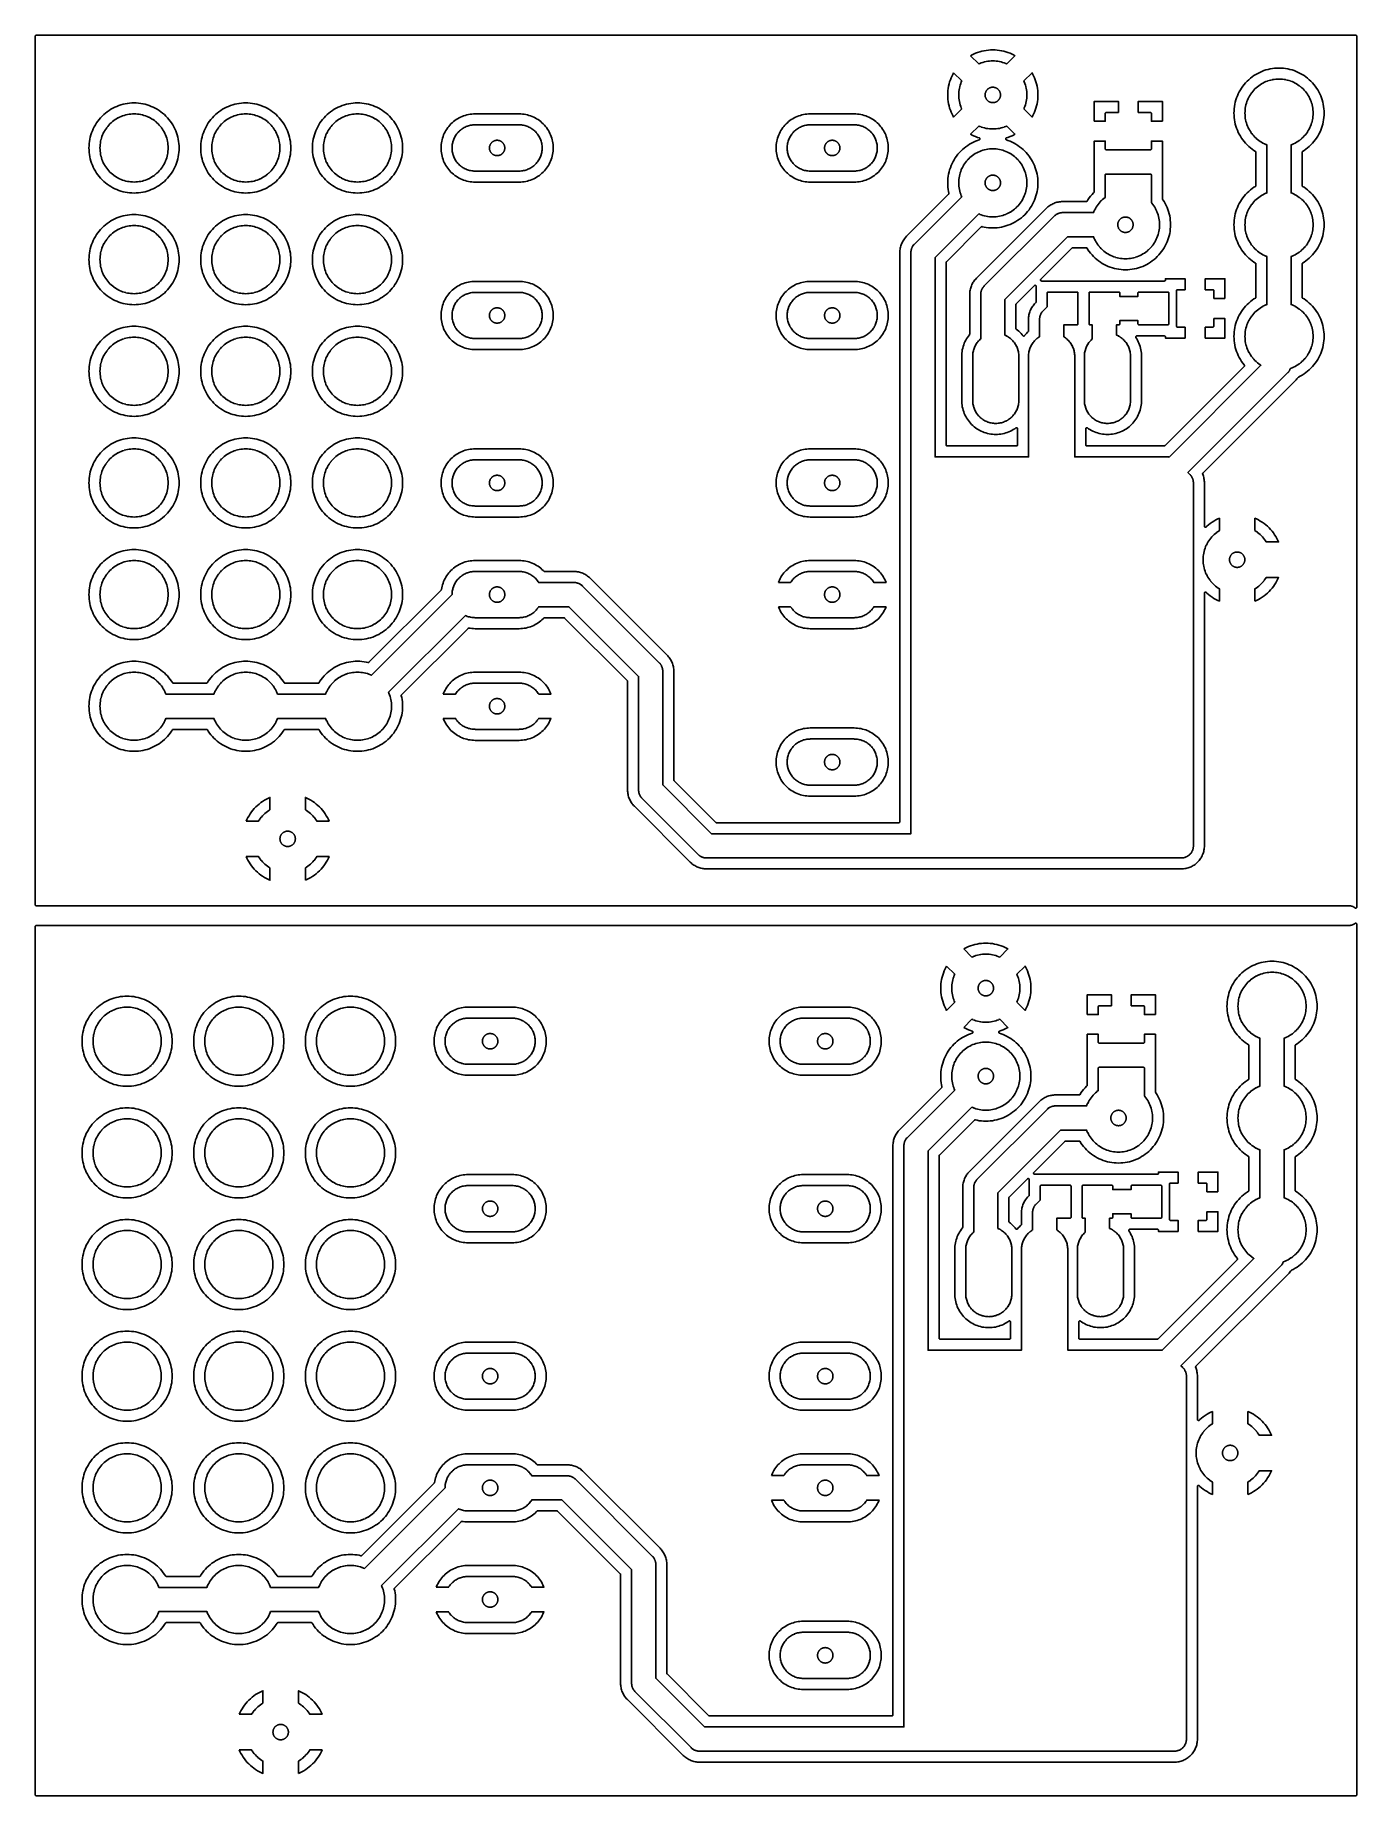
# Model space of a CAD drawing. Header units: millimetres. Extents: x -0.1 to 60, y -80 to 0.1.
import ezdxf

# ---------------------------------------------------------------- set-up
doc = ezdxf.new("R2010")
doc.units = ezdxf.units.MM

msp = doc.modelspace()

# ---------------------------------------------------------------- linework, layer by layer
for points in [[(-0.05, 0), (-0.05, -39.505), (-0.05, -39.507), (-0.05, -39.51), (-0.049, -39.512), (-0.049, -39.515), (-0.049, -39.517), (-0.048, -39.519), (-0.047, -39.522), (-0.046, -39.524), (-0.045, -39.526), (-0.044, -39.528), (-0.043, -39.53), (-0.042, -39.533), (-0.04, -39.535), (-0.039, -39.536), (-0.037, -39.538), (-0.035, -39.54), (-0.034, -39.542), (-0.032, -39.543), (-0.03, -39.545), (-0.028, -39.546), (-0.026, -39.548), (-0.024, -39.549), (-0.021, -39.55), (-0.019, -39.551), (-0.017, -39.552), (-0.015, -39.553), (-0.012, -39.553), (-0.01, -39.554), (-0.007, -39.554), (-0.005, -39.555), (-0.002, -39.555), (0, -39.555), (59.689, -39.555), (59.712, -39.555), (59.734, -39.557), (59.756, -39.56), (59.778, -39.563), (59.799, -39.568), (59.821, -39.574), (59.842, -39.581), (59.862, -39.589), (59.883, -39.598), (59.902, -39.608), (59.921, -39.619), (59.94, -39.631), (59.958, -39.643), (59.969, -39.652), (59.971, -39.653), (59.973, -39.655), (59.975, -39.656), (59.977, -39.657), (59.98, -39.658), (59.982, -39.659), (59.984, -39.66), (59.986, -39.661), (59.989, -39.661), (59.991, -39.662), (59.994, -39.662), (59.996, -39.662), (59.998, -39.663), (60.001, -39.663), (60.003, -39.662), (60.006, -39.662), (60.008, -39.662), (60.01, -39.661), (60.013, -39.661), (60.015, -39.66), (60.017, -39.659), (60.02, -39.659), (60.022, -39.657), (60.024, -39.656), (60.026, -39.655), (60.028, -39.654), (60.03, -39.652), (60.032, -39.651), (60.034, -39.649), (60.036, -39.648), (60.037, -39.646), (60.039, -39.644), (60.04, -39.642), (60.042, -39.64), (60.043, -39.638), (60.044, -39.636), (60.045, -39.634), (60.046, -39.631), (60.047, -39.629), (60.048, -39.627), (60.049, -39.625), (60.049, -39.622), (60.049, -39.62), (60.05, -39.617), (60.05, -39.615), (60.05, -39.613), (60.05, 0), (60.05, 0.002), (60.05, 0.005), (60.049, 0.007), (60.049, 0.01), (60.049, 0.012), (60.048, 0.015), (60.047, 0.017), (60.046, 0.019), (60.045, 0.021), (60.044, 0.024), (60.043, 0.026), (60.042, 0.028), (60.04, 0.03), (60.039, 0.032), (60.037, 0.034), (60.035, 0.035), (60.034, 0.037), (60.032, 0.039), (60.03, 0.04), (60.028, 0.042), (60.026, 0.043), (60.024, 0.044), (60.021, 0.045), (60.019, 0.046), (60.017, 0.047), (60.015, 0.048), (60.012, 0.049), (60.01, 0.049), (60.007, 0.049), (60.005, 0.05), (60.002, 0.05), (60, 0.05), (0, 0.05), (-0.002, 0.05), (-0.005, 0.05), (-0.007, 0.049), (-0.01, 0.049), (-0.012, 0.049), (-0.015, 0.048), (-0.017, 0.047), (-0.019, 0.046), (-0.021, 0.045), (-0.024, 0.044), (-0.026, 0.043), (-0.028, 0.042), (-0.03, 0.04), (-0.032, 0.039), (-0.034, 0.037), (-0.035, 0.035), (-0.037, 0.034), (-0.039, 0.032), (-0.04, 0.03), (-0.042, 0.028), (-0.043, 0.026), (-0.044, 0.024), (-0.045, 0.021), (-0.046, 0.019), (-0.047, 0.017), (-0.048, 0.015), (-0.049, 0.012), (-0.049, 0.01), (-0.049, 0.007), (-0.05, 0.005), (-0.05, 0.002), (-0.05, 0)], [(42.49, -0.883), (42.862, -1.254), (42.903, -1.236), (42.905, -1.235), (42.974, -1.209), (42.976, -1.208), (43.046, -1.185), (43.049, -1.184), (43.12, -1.164), (43.122, -1.164), (43.194, -1.148), (43.196, -1.147), (43.269, -1.134), (43.271, -1.134), (43.344, -1.125), (43.347, -1.125), (43.42, -1.119), (43.423, -1.119), (43.496, -1.118), (43.499, -1.118), (43.572, -1.119), (43.575, -1.119), (43.648, -1.125), (43.651, -1.125), (43.724, -1.134), (43.726, -1.134), (43.799, -1.147), (43.801, -1.148), (43.873, -1.164), (43.875, -1.164), (43.946, -1.184), (43.949, -1.185), (44.019, -1.208), (44.021, -1.209), (44.09, -1.235), (44.092, -1.236), (44.133, -1.254), (44.505, -0.883), (44.464, -0.86), (44.374, -0.814), (44.282, -0.774), (44.188, -0.737), (44.093, -0.706), (43.996, -0.679), (43.897, -0.657), (43.798, -0.64), (43.698, -0.627), (43.598, -0.62), (43.497, -0.618), (43.397, -0.62), (43.297, -0.627), (43.197, -0.64), (43.098, -0.657), (42.999, -0.679), (42.902, -0.706), (42.807, -0.737), (42.713, -0.774), (42.621, -0.814), (42.531, -0.86), (42.49, -0.883)], [(24.447, -24.349), (23.117, -24.349), (23.114, -24.349), (23.112, -24.349), (23.109, -24.349), (23.107, -24.348), (23.104, -24.348), (23.102, -24.347), (23.099, -24.346), (23.097, -24.345), (23.095, -24.344), (23.093, -24.343), (23.09, -24.342), (23.088, -24.341), (23.086, -24.339), (23.084, -24.337), (23.082, -24.336), (23.081, -24.334), (23.052, -24.303), (22.996, -24.251), (22.939, -24.201), (22.879, -24.154), (22.817, -24.111), (22.752, -24.07), (22.686, -24.032), (22.618, -23.998), (22.548, -23.967), (22.477, -23.94), (22.405, -23.916), (22.332, -23.896), (22.258, -23.879), (22.183, -23.866), (22.107, -23.857), (22.031, -23.851), (21.954, -23.849), (19.956, -23.849), (19.879, -23.851), (19.803, -23.857), (19.727, -23.866), (19.652, -23.879), (19.578, -23.896), (19.505, -23.916), (19.433, -23.94), (19.362, -23.967), (19.292, -23.998), (19.224, -24.032), (19.158, -24.07), (19.093, -24.111), (19.031, -24.154), (18.971, -24.201), (18.914, -24.251), (18.858, -24.303), (18.806, -24.359), (18.756, -24.416), (18.709, -24.476), (18.666, -24.538), (18.625, -24.603), (18.587, -24.669), (18.553, -24.737), (18.522, -24.807), (18.495, -24.878), (18.471, -24.95), (18.451, -25.023), (18.434, -25.097), (18.422, -25.164), (18.422, -25.166), (18.421, -25.169), (18.421, -25.171), (18.42, -25.173), (18.419, -25.175), (18.418, -25.177), (18.417, -25.179), (18.416, -25.181), (18.415, -25.183), (18.413, -25.185), (18.412, -25.187), (18.41, -25.189), (18.409, -25.191), (15.126, -28.473), (15.125, -28.475), (15.123, -28.476), (15.121, -28.478), (15.119, -28.479), (15.117, -28.481), (15.114, -28.482), (15.112, -28.483), (15.11, -28.484), (15.107, -28.485), (15.105, -28.486), (15.103, -28.486), (15.1, -28.487), (15.098, -28.487), (15.095, -28.487), (15.093, -28.487), (15.09, -28.487), (15.088, -28.487), (15.085, -28.487), (15.083, -28.487), (15.08, -28.486), (15.005, -28.469), (14.906, -28.452), (14.806, -28.44), (14.706, -28.432), (14.605, -28.43), (14.504, -28.432), (14.404, -28.44), (14.304, -28.452), (14.205, -28.469), (14.107, -28.491), (14.01, -28.518), (13.914, -28.55), (13.821, -28.586), (13.729, -28.627), (13.639, -28.672), (13.551, -28.722), (13.466, -28.775), (13.384, -28.833), (13.305, -28.895), (13.228, -28.961), (13.155, -29.03), (13.086, -29.103), (13.02, -29.18), (12.958, -29.259), (12.9, -29.341), (12.859, -29.406), (12.858, -29.408), (12.856, -29.41), (12.855, -29.412), (12.853, -29.414), (12.851, -29.416), (12.849, -29.418), (12.847, -29.419), (12.845, -29.421), (12.843, -29.422), (12.841, -29.423), (12.839, -29.424), (12.837, -29.425), (12.834, -29.426), (12.832, -29.427), (12.829, -29.428), (12.827, -29.428), (12.825, -29.429), (12.822, -29.429), (12.82, -29.429), (12.817, -29.429), (11.313, -29.429), (11.31, -29.429), (11.308, -29.429), (11.305, -29.429), (11.303, -29.428), (11.301, -29.428), (11.298, -29.427), (11.296, -29.426), (11.293, -29.425), (11.291, -29.424), (11.289, -29.423), (11.287, -29.422), (11.285, -29.421), (11.283, -29.419), (11.281, -29.418), (11.279, -29.416), (11.277, -29.414), (11.275, -29.412), (11.274, -29.41), (11.272, -29.408), (11.271, -29.406), (11.23, -29.341), (11.172, -29.259), (11.11, -29.18), (11.044, -29.103), (10.975, -29.03), (10.902, -28.961), (10.825, -28.895), (10.746, -28.833), (10.664, -28.775), (10.579, -28.722), (10.491, -28.672), (10.401, -28.627), (10.309, -28.586), (10.216, -28.55), (10.12, -28.518), (10.023, -28.491), (9.925, -28.469), (9.826, -28.452), (9.726, -28.44), (9.626, -28.432), (9.525, -28.43), (9.424, -28.432), (9.324, -28.44), (9.224, -28.452), (9.125, -28.469), (9.027, -28.491), (8.93, -28.518), (8.834, -28.55), (8.741, -28.586), (8.649, -28.627), (8.559, -28.672), (8.471, -28.722), (8.386, -28.775), (8.304, -28.833), (8.225, -28.895), (8.148, -28.961), (8.075, -29.03), (8.006, -29.103), (7.94, -29.18), (7.878, -29.259), (7.82, -29.341), (7.779, -29.406), (7.778, -29.408), (7.776, -29.41), (7.775, -29.412), (7.773, -29.414), (7.771, -29.416), (7.769, -29.418), (7.767, -29.419), (7.765, -29.421), (7.763, -29.422), (7.761, -29.423), (7.759, -29.424), (7.757, -29.425), (7.754, -29.426), (7.752, -29.427), (7.749, -29.428), (7.747, -29.428), (7.745, -29.429), (7.742, -29.429), (7.74, -29.429), (7.737, -29.429), (6.233, -29.429), (6.23, -29.429), (6.228, -29.429), (6.225, -29.429), (6.223, -29.428), (6.221, -29.428), (6.218, -29.427), (6.216, -29.426), (6.213, -29.425), (6.211, -29.424), (6.209, -29.423), (6.207, -29.422), (6.205, -29.421), (6.203, -29.419), (6.201, -29.418), (6.199, -29.416), (6.197, -29.414), (6.195, -29.412), (6.194, -29.41), (6.192, -29.408), (6.191, -29.406), (6.15, -29.341), (6.092, -29.259), (6.03, -29.18), (5.964, -29.103), (5.895, -29.03), (5.822, -28.961), (5.745, -28.895), (5.666, -28.833), (5.584, -28.775), (5.499, -28.722), (5.411, -28.672), (5.321, -28.627), (5.229, -28.586), (5.136, -28.55), (5.04, -28.518), (4.943, -28.491), (4.845, -28.469), (4.746, -28.452), (4.646, -28.44), (4.546, -28.432), (4.445, -28.43), (4.344, -28.432), (4.244, -28.44), (4.144, -28.452), (4.045, -28.469), (3.947, -28.491), (3.85, -28.518), (3.754, -28.55), (3.661, -28.586), (3.569, -28.627), (3.479, -28.672), (3.391, -28.722), (3.306, -28.775), (3.224, -28.833), (3.145, -28.895), (3.068, -28.961), (2.995, -29.03), (2.926, -29.103), (2.86, -29.18), (2.798, -29.259), (2.74, -29.341), (2.687, -29.426), (2.637, -29.514), (2.592, -29.604), (2.551, -29.696), (2.515, -29.789), (2.483, -29.885), (2.456, -29.982), (2.434, -30.08), (2.417, -30.179), (2.405, -30.279), (2.397, -30.379), (2.395, -30.48), (2.397, -30.581), (2.405, -30.681), (2.417, -30.781), (2.434, -30.88), (2.456, -30.978), (2.483, -31.075), (2.515, -31.171), (2.551, -31.264), (2.592, -31.356), (2.637, -31.446), (2.687, -31.534), (2.74, -31.619), (2.798, -31.701), (2.86, -31.78), (2.926, -31.857), (2.995, -31.93), (3.068, -31.999), (3.145, -32.065), (3.224, -32.127), (3.306, -32.185), (3.391, -32.238), (3.479, -32.288), (3.569, -32.333), (3.661, -32.374), (3.754, -32.41), (3.85, -32.442), (3.947, -32.469), (4.045, -32.491), (4.144, -32.508), (4.244, -32.52), (4.344, -32.528), (4.445, -32.53), (4.546, -32.528), (4.646, -32.52), (4.746, -32.508), (4.845, -32.491), (4.943, -32.469), (5.04, -32.442), (5.136, -32.41), (5.229, -32.374), (5.321, -32.333), (5.411, -32.288), (5.499, -32.238), (5.584, -32.185), (5.666, -32.127), (5.745, -32.065), (5.822, -31.999), (5.895, -31.93), (5.964, -31.857), (6.03, -31.78), (6.092, -31.701), (6.15, -31.619), (6.191, -31.554), (6.192, -31.552), (6.194, -31.55), (6.195, -31.548), (6.197, -31.546), (6.199, -31.544), (6.201, -31.542), (6.203, -31.541), (6.205, -31.539), (6.207, -31.538), (6.209, -31.537), (6.211, -31.536), (6.213, -31.535), (6.216, -31.534), (6.218, -31.533), (6.221, -31.532), (6.223, -31.532), (6.225, -31.531), (6.228, -31.531), (6.23, -31.531), (6.233, -31.531), (7.737, -31.531), (7.74, -31.531), (7.742, -31.531), (7.745, -31.531), (7.747, -31.532), (7.749, -31.532), (7.752, -31.533), (7.754, -31.534), (7.757, -31.535), (7.759, -31.536), (7.761, -31.537), (7.763, -31.538), (7.765, -31.539), (7.767, -31.541), (7.769, -31.542), (7.771, -31.544), (7.773, -31.546), (7.775, -31.548), (7.776, -31.55), (7.778, -31.552), (7.779, -31.554), (7.82, -31.619), (7.878, -31.701), (7.94, -31.78), (8.006, -31.857), (8.075, -31.93), (8.148, -31.999), (8.225, -32.065), (8.304, -32.127), (8.386, -32.185), (8.471, -32.238), (8.559, -32.288), (8.649, -32.333), (8.741, -32.374), (8.834, -32.41), (8.93, -32.442), (9.027, -32.469), (9.125, -32.491), (9.224, -32.508), (9.324, -32.52), (9.424, -32.528), (9.525, -32.53), (9.626, -32.528), (9.726, -32.52), (9.826, -32.508), (9.925, -32.491), (10.023, -32.469), (10.12, -32.442), (10.216, -32.41), (10.309, -32.374), (10.401, -32.333), (10.491, -32.288), (10.579, -32.238), (10.664, -32.185), (10.746, -32.127), (10.825, -32.065), (10.902, -31.999), (10.975, -31.93), (11.044, -31.857), (11.11, -31.78), (11.172, -31.701), (11.23, -31.619), (11.271, -31.554), (11.272, -31.552), (11.274, -31.55), (11.275, -31.548), (11.277, -31.546), (11.279, -31.544), (11.281, -31.542), (11.283, -31.541), (11.285, -31.539), (11.287, -31.538), (11.289, -31.537), (11.291, -31.536), (11.293, -31.535), (11.296, -31.534), (11.298, -31.533), (11.301, -31.532), (11.303, -31.532), (11.305, -31.531), (11.308, -31.531), (11.31, -31.531), (11.313, -31.531), (12.817, -31.531), (12.82, -31.531), (12.822, -31.531), (12.825, -31.531), (12.827, -31.532), (12.829, -31.532), (12.832, -31.533), (12.834, -31.534), (12.837, -31.535), (12.839, -31.536), (12.841, -31.537), (12.843, -31.538), (12.845, -31.539), (12.847, -31.541), (12.849, -31.542), (12.851, -31.544), (12.853, -31.546), (12.855, -31.548), (12.856, -31.55), (12.858, -31.552), (12.859, -31.554), (12.9, -31.619), (12.958, -31.701), (13.02, -31.78), (13.086, -31.857), (13.155, -31.93), (13.228, -31.999), (13.305, -32.065), (13.384, -32.127), (13.466, -32.185), (13.551, -32.238), (13.639, -32.288), (13.729, -32.333), (13.821, -32.374), (13.914, -32.41), (14.01, -32.442), (14.107, -32.469), (14.205, -32.491), (14.304, -32.508), (14.404, -32.52), (14.504, -32.528), (14.605, -32.53), (14.706, -32.528), (14.806, -32.52), (14.906, -32.508), (15.005, -32.491), (15.103, -32.469), (15.2, -32.442), (15.296, -32.41), (15.389, -32.374), (15.481, -32.333), (15.571, -32.288), (15.659, -32.238), (15.744, -32.185), (15.826, -32.127), (15.905, -32.065), (15.982, -31.999), (16.055, -31.93), (16.124, -31.857), (16.19, -31.78), (16.252, -31.701), (16.31, -31.619), (16.363, -31.534), (16.413, -31.446), (16.458, -31.356), (16.499, -31.264), (16.535, -31.171), (16.567, -31.075), (16.594, -30.978), (16.616, -30.88), (16.633, -30.781), (16.645, -30.681), (16.653, -30.581), (16.655, -30.48), (16.653, -30.379), (16.645, -30.279), (16.633, -30.179), (16.616, -30.08), (16.599, -30.005), (16.598, -30.003), (16.598, -30), (16.598, -29.998), (16.598, -29.995), (16.598, -29.993), (16.598, -29.991), (16.598, -29.988), (16.598, -29.986), (16.599, -29.983), (16.599, -29.981), (16.6, -29.979), (16.601, -29.977), (16.601, -29.974), (16.602, -29.972), (16.604, -29.97), (16.605, -29.968), (16.606, -29.966), (16.607, -29.964), (16.609, -29.962), (16.61, -29.96), (16.612, -29.959), (19.632, -26.939), (19.634, -26.937), (19.635, -26.936), (19.637, -26.934), (19.639, -26.933), (19.641, -26.932), (19.643, -26.93), (19.645, -26.929), (19.648, -26.928), (19.65, -26.927), (19.652, -26.927), (19.654, -26.926), (19.657, -26.925), (19.659, -26.925), (19.661, -26.925), (19.664, -26.924), (19.666, -26.924), (19.669, -26.924), (19.671, -26.924), (19.673, -26.925), (19.676, -26.925), (19.727, -26.934), (19.803, -26.943), (19.879, -26.949), (19.956, -26.951), (21.954, -26.951), (22.031, -26.949), (22.107, -26.943), (22.183, -26.934), (22.258, -26.921), (22.332, -26.904), (22.405, -26.884), (22.477, -26.86), (22.548, -26.833), (22.618, -26.802), (22.686, -26.768), (22.752, -26.73), (22.817, -26.689), (22.879, -26.646), (22.939, -26.599), (22.996, -26.549), (23.052, -26.497), (23.081, -26.466), (23.082, -26.464), (23.084, -26.463), (23.086, -26.461), (23.088, -26.459), (23.09, -26.458), (23.093, -26.457), (23.095, -26.456), (23.097, -26.455), (23.099, -26.454), (23.102, -26.453), (23.104, -26.452), (23.107, -26.452), (23.109, -26.451), (23.112, -26.451), (23.114, -26.451), (23.117, -26.451), (23.992, -26.451), (23.994, -26.451), (23.997, -26.451), (23.999, -26.451), (24.001, -26.452), (24.004, -26.452), (24.006, -26.453), (24.008, -26.453), (24.011, -26.454), (24.013, -26.455), (24.015, -26.456), (24.017, -26.458), (24.019, -26.459), (24.021, -26.46), (24.023, -26.462), (24.025, -26.464), (24.027, -26.465), (26.875, -29.313), (26.876, -29.315), (26.878, -29.317), (26.88, -29.319), (26.881, -29.321), (26.882, -29.323), (26.884, -29.325), (26.885, -29.327), (26.886, -29.329), (26.887, -29.332), (26.887, -29.334), (26.888, -29.336), (26.888, -29.339), (26.889, -29.341), (26.889, -29.343), (26.889, -29.346), (26.889, -29.348), (26.889, -34.289), (26.891, -34.342), (26.895, -34.393), (26.901, -34.444), (26.91, -34.495), (26.921, -34.545), (26.935, -34.595), (26.951, -34.644), (26.969, -34.692), (26.99, -34.739), (27.014, -34.785), (27.039, -34.83), (27.067, -34.874), (27.096, -34.916), (27.128, -34.956), (27.162, -34.995), (27.198, -35.033), (29.737, -37.572), (29.775, -37.608), (29.814, -37.642), (29.854, -37.674), (29.896, -37.703), (29.94, -37.731), (29.985, -37.756), (30.031, -37.78), (30.078, -37.801), (30.126, -37.819), (30.175, -37.835), (30.225, -37.849), (30.275, -37.86), (30.326, -37.869), (30.377, -37.875), (30.428, -37.879), (30.481, -37.881), (52.069, -37.881), (52.122, -37.879), (52.173, -37.875), (52.224, -37.869), (52.275, -37.86), (52.325, -37.849), (52.375, -37.835), (52.424, -37.819), (52.472, -37.801), (52.519, -37.78), (52.565, -37.756), (52.61, -37.731), (52.654, -37.703), (52.696, -37.674), (52.736, -37.642), (52.775, -37.608), (52.813, -37.573), (52.848, -37.535), (52.882, -37.496), (52.914, -37.456), (52.943, -37.414), (52.971, -37.37), (52.996, -37.325), (53.02, -37.279), (53.041, -37.232), (53.059, -37.184), (53.075, -37.135), (53.089, -37.085), (53.1, -37.035), (53.109, -36.984), (53.115, -36.933), (53.119, -36.882), (53.121, -36.829), (53.121, -25.341), (53.121, -25.338), (53.121, -25.336), (53.121, -25.333), (53.121, -25.331), (53.122, -25.329), (53.123, -25.326), (53.123, -25.324), (53.124, -25.322), (53.125, -25.32), (53.126, -25.317), (53.128, -25.315), (53.129, -25.313), (53.13, -25.311), (53.132, -25.309), (53.133, -25.307), (53.135, -25.306), (53.137, -25.304), (53.138, -25.302), (53.14, -25.301), (53.142, -25.299), (53.144, -25.298), (53.146, -25.297), (53.149, -25.296), (53.151, -25.295), (53.153, -25.294), (53.155, -25.293), (53.158, -25.292), (53.16, -25.292), (53.162, -25.291), (53.165, -25.291), (53.167, -25.291), (53.17, -25.291), (53.172, -25.291), (53.175, -25.291), (53.177, -25.291), (53.179, -25.292), (53.182, -25.292), (53.184, -25.293), (53.186, -25.293), (53.189, -25.294), (53.191, -25.295), (53.193, -25.296), (53.195, -25.297), (53.197, -25.299), (53.199, -25.3), (53.201, -25.301), (53.203, -25.303), (53.205, -25.305), (53.233, -25.331), (53.31, -25.397), (53.389, -25.459), (53.471, -25.517), (53.556, -25.571), (53.644, -25.62), (53.734, -25.666), (53.8, -25.695), (53.8, -25.134), (53.75, -25.102), (53.748, -25.101), (53.688, -25.058), (53.686, -25.057), (53.628, -25.011), (53.626, -25.01), (53.57, -24.962), (53.568, -24.96), (53.515, -24.909), (53.513, -24.908), (53.462, -24.854), (53.461, -24.852), (53.413, -24.797), (53.411, -24.795), (53.366, -24.737), (53.364, -24.735), (53.322, -24.675), (53.321, -24.673), (53.281, -24.61), (53.28, -24.608), (53.244, -24.544), (53.242, -24.542), (53.209, -24.476), (53.208, -24.474), (53.178, -24.407), (53.178, -24.405), (53.151, -24.336), (53.15, -24.334), (53.127, -24.264), (53.126, -24.261), (53.107, -24.19), (53.106, -24.188), (53.09, -24.116), (53.09, -24.114), (53.077, -24.041), (53.077, -24.039), (53.068, -23.966), (53.067, -23.963), (53.062, -23.89), (53.062, -23.887), (53.06, -23.814), (53.06, -23.811), (53.062, -23.738), (53.062, -23.735), (53.067, -23.662), (53.068, -23.659), (53.077, -23.586), (53.077, -23.584), (53.09, -23.511), (53.09, -23.509), (53.106, -23.437), (53.107, -23.435), (53.126, -23.364), (53.127, -23.361), (53.15, -23.291), (53.151, -23.289), (53.178, -23.22), (53.178, -23.218), (53.208, -23.151), (53.209, -23.149), (53.242, -23.083), (53.244, -23.081), (53.28, -23.017), (53.281, -23.015), (53.321, -22.952), (53.322, -22.95), (53.364, -22.89), (53.366, -22.888), (53.411, -22.83), (53.413, -22.828), (53.461, -22.773), (53.462, -22.771), (53.513, -22.717), (53.515, -22.716), (53.568, -22.665), (53.57, -22.663), (53.626, -22.615), (53.628, -22.614), (53.686, -22.568), (53.688, -22.567), (53.748, -22.524), (53.75, -22.523), (53.8, -22.491), (53.8, -21.93), (53.734, -21.959), (53.644, -22.005), (53.556, -22.054), (53.471, -22.108), (53.389, -22.166), (53.31, -22.228), (53.233, -22.294), (53.205, -22.32), (53.203, -22.322), (53.201, -22.324), (53.199, -22.325), (53.197, -22.326), (53.195, -22.328), (53.193, -22.329), (53.191, -22.33), (53.189, -22.331), (53.186, -22.332), (53.184, -22.332), (53.182, -22.333), (53.179, -22.333), (53.177, -22.334), (53.175, -22.334), (53.172, -22.334), (53.17, -22.334), (53.167, -22.334), (53.165, -22.334), (53.162, -22.334), (53.16, -22.333), (53.158, -22.333), (53.155, -22.332), (53.153, -22.331), (53.151, -22.33), (53.149, -22.329), (53.146, -22.328), (53.144, -22.327), (53.142, -22.326), (53.14, -22.324), (53.138, -22.323), (53.137, -22.321), (53.135, -22.319), (53.133, -22.318), (53.132, -22.316), (53.13, -22.314), (53.129, -22.312), (53.128, -22.31), (53.126, -22.308), (53.125, -22.305), (53.124, -22.303), (53.123, -22.301), (53.123, -22.299), (53.122, -22.296), (53.121, -22.294), (53.121, -22.292), (53.121, -22.289), (53.121, -22.287), (53.121, -22.284), (53.121, -20.321), (53.119, -20.268), (53.115, -20.217), (53.109, -20.166), (53.1, -20.115), (53.089, -20.065), (53.075, -20.015), (53.059, -19.966), (53.042, -19.923), (53.042, -19.921), (53.041, -19.918), (53.04, -19.916), (53.04, -19.914), (53.039, -19.911), (53.039, -19.909), (53.039, -19.906), (53.039, -19.904), (53.039, -19.902), (53.039, -19.899), (53.04, -19.897), (53.04, -19.894), (53.041, -19.892), (53.041, -19.89), (53.042, -19.888), (53.043, -19.885), (53.044, -19.883), (53.045, -19.881), (53.046, -19.879), (53.048, -19.877), (53.049, -19.875), (53.051, -19.873), (53.052, -19.871), (53.054, -19.869), (57.257, -15.666), (57.293, -15.628), (57.327, -15.589), (57.359, -15.548), (57.38, -15.518), (57.382, -15.516), (57.383, -15.514), (57.385, -15.512), (57.387, -15.511), (57.388, -15.509), (57.39, -15.507), (57.392, -15.506), (57.394, -15.505), (57.396, -15.503), (57.399, -15.502), (57.481, -15.46), (57.569, -15.411), (57.654, -15.357), (57.736, -15.299), (57.815, -15.237), (57.892, -15.171), (57.965, -15.102), (58.034, -15.029), (58.1, -14.953), (58.162, -14.874), (58.22, -14.791), (58.273, -14.706), (58.323, -14.619), (58.368, -14.529), (58.409, -14.437), (58.445, -14.343), (58.477, -14.248), (58.504, -14.151), (58.526, -14.052), (58.543, -13.953), (58.555, -13.853), (58.563, -13.753), (58.565, -13.653), (58.563, -13.552), (58.555, -13.452), (58.543, -13.352), (58.526, -13.253), (58.504, -13.154), (58.477, -13.057), (58.445, -12.962), (58.409, -12.868), (58.368, -12.776), (58.323, -12.686), (58.273, -12.599), (58.22, -12.514), (58.162, -12.431), (58.1, -12.352), (58.034, -12.276), (57.965, -12.203), (57.892, -12.134), (57.815, -12.068), (57.736, -12.006), (57.654, -11.948), (57.589, -11.907), (57.587, -11.905), (57.585, -11.904), (57.583, -11.903), (57.581, -11.901), (57.58, -11.899), (57.578, -11.897), (57.576, -11.896), (57.575, -11.894), (57.574, -11.892), (57.572, -11.89), (57.571, -11.888), (57.57, -11.885), (57.569, -11.883), (57.568, -11.881), (57.568, -11.879), (57.567, -11.876), (57.566, -11.874), (57.566, -11.872), (57.566, -11.869), (57.566, -11.867), (57.566, -11.865), (57.566, -10.36), (57.566, -10.358), (57.566, -10.356), (57.566, -10.353), (57.566, -10.351), (57.567, -10.349), (57.568, -10.346), (57.568, -10.344), (57.569, -10.342), (57.57, -10.34), (57.571, -10.337), (57.572, -10.335), (57.574, -10.333), (57.575, -10.331), (57.576, -10.329), (57.578, -10.328), (57.58, -10.326), (57.581, -10.324), (57.583, -10.322), (57.585, -10.321), (57.587, -10.32), (57.589, -10.318), (57.654, -10.277), (57.736, -10.219), (57.815, -10.157), (57.892, -10.091), (57.965, -10.022), (58.034, -9.949), (58.1, -9.873), (58.162, -9.794), (58.22, -9.711), (58.273, -9.626), (58.323, -9.539), (58.368, -9.449), (58.409, -9.357), (58.445, -9.263), (58.477, -9.168), (58.504, -9.071), (58.526, -8.972), (58.543, -8.873), (58.555, -8.773), (58.563, -8.673), (58.565, -8.573), (58.563, -8.472), (58.555, -8.372), (58.543, -8.272), (58.526, -8.173), (58.504, -8.074), (58.477, -7.977), (58.445, -7.882), (58.409, -7.788), (58.368, -7.696), (58.323, -7.606), (58.273, -7.519), (58.22, -7.434), (58.162, -7.351), (58.1, -7.272), (58.034, -7.196), (57.965, -7.123), (57.892, -7.054), (57.815, -6.988), (57.736, -6.926), (57.654, -6.868), (57.589, -6.827), (57.587, -6.825), (57.585, -6.824), (57.583, -6.823), (57.581, -6.821), (57.58, -6.819), (57.578, -6.817), (57.576, -6.816), (57.575, -6.814), (57.574, -6.812), (57.572, -6.81), (57.571, -6.808), (57.57, -6.805), (57.569, -6.803), (57.568, -6.801), (57.568, -6.799), (57.567, -6.796), (57.566, -6.794), (57.566, -6.792), (57.566, -6.789), (57.566, -6.787), (57.566, -6.785), (57.566, -5.28), (57.566, -5.278), (57.566, -5.276), (57.566, -5.273), (57.566, -5.271), (57.567, -5.269), (57.568, -5.266), (57.568, -5.264), (57.569, -5.262), (57.57, -5.26), (57.571, -5.257), (57.572, -5.255), (57.574, -5.253), (57.575, -5.251), (57.576, -5.249), (57.578, -5.248), (57.58, -5.246), (57.581, -5.244), (57.583, -5.242), (57.585, -5.241), (57.587, -5.24), (57.589, -5.238), (57.654, -5.197), (57.736, -5.139), (57.815, -5.077), (57.892, -5.011), (57.965, -4.942), (58.034, -4.869), (58.1, -4.793), (58.162, -4.714), (58.22, -4.631), (58.273, -4.546), (58.323, -4.459), (58.368, -4.369), (58.409, -4.277), (58.445, -4.183), (58.477, -4.088), (58.504, -3.991), (58.526, -3.892), (58.543, -3.793), (58.555, -3.693), (58.563, -3.593), (58.565, -3.493), (58.563, -3.392), (58.555, -3.292), (58.543, -3.192), (58.526, -3.093), (58.504, -2.994), (58.477, -2.897), (58.445, -2.802), (58.409, -2.708), (58.368, -2.616), (58.323, -2.526), (58.273, -2.439), (58.22, -2.354), (58.162, -2.271), (58.1, -2.192), (58.034, -2.116), (57.965, -2.043), (57.892, -1.974), (57.815, -1.908), (57.736, -1.846), (57.654, -1.788), (57.569, -1.734), (57.481, -1.685), (57.391, -1.639), (57.299, -1.599), (57.206, -1.562), (57.11, -1.531), (57.013, -1.504), (56.915, -1.482), (56.816, -1.465), (56.716, -1.452), (56.616, -1.445), (56.515, -1.443), (56.414, -1.445), (56.314, -1.452), (56.214, -1.465), (56.115, -1.482), (56.017, -1.504), (55.92, -1.531), (55.824, -1.562), (55.731, -1.599), (55.639, -1.639), (55.549, -1.685), (55.461, -1.734), (55.376, -1.788), (55.294, -1.846), (55.215, -1.908), (55.138, -1.974), (55.065, -2.043), (54.996, -2.116), (54.93, -2.192), (54.868, -2.271), (54.81, -2.354), (54.757, -2.439), (54.707, -2.526), (54.662, -2.616), (54.621, -2.708), (54.585, -2.802), (54.553, -2.897), (54.526, -2.994), (54.504, -3.093), (54.487, -3.192), (54.475, -3.292), (54.467, -3.392), (54.465, -3.493), (54.467, -3.593), (54.475, -3.693), (54.487, -3.793), (54.504, -3.892), (54.526, -3.991), (54.553, -4.088), (54.585, -4.183), (54.621, -4.277), (54.662, -4.369), (54.707, -4.459), (54.757, -4.546), (54.81, -4.631), (54.868, -4.714), (54.93, -4.793), (54.996, -4.869), (55.065, -4.942), (55.138, -5.011), (55.215, -5.077), (55.294, -5.139), (55.376, -5.197), (55.441, -5.238), (55.443, -5.24), (55.445, -5.241), (55.447, -5.242), (55.449, -5.244), (55.45, -5.246), (55.452, -5.248), (55.454, -5.249), (55.455, -5.251), (55.456, -5.253), (55.458, -5.255), (55.459, -5.257), (55.46, -5.26), (55.461, -5.262), (55.462, -5.264), (55.462, -5.266), (55.463, -5.269), (55.464, -5.271), (55.464, -5.273), (55.464, -5.276), (55.464, -5.278), (55.464, -5.28), (55.464, -6.785), (55.464, -6.787), (55.464, -6.79), (55.464, -6.792), (55.463, -6.795), (55.463, -6.797), (55.462, -6.799), (55.461, -6.802), (55.46, -6.804), (55.459, -6.806), (55.458, -6.809), (55.457, -6.811), (55.456, -6.813), (55.454, -6.815), (55.453, -6.817), (55.451, -6.819), (55.449, -6.821), (55.447, -6.822), (55.445, -6.824), (55.443, -6.825), (55.441, -6.827), (55.376, -6.868), (55.294, -6.926), (55.215, -6.988), (55.138, -7.054), (55.065, -7.123), (54.996, -7.196), (54.93, -7.272), (54.868, -7.351), (54.81, -7.434), (54.757, -7.519), (54.707, -7.606), (54.662, -7.696), (54.621, -7.788), (54.585, -7.882), (54.553, -7.977), (54.526, -8.074), (54.504, -8.173), (54.487, -8.272), (54.475, -8.372), (54.467, -8.472), (54.465, -8.573), (54.467, -8.673), (54.475, -8.773), (54.487, -8.873), (54.504, -8.972), (54.526, -9.071), (54.553, -9.168), (54.585, -9.263), (54.621, -9.357), (54.662, -9.449), (54.707, -9.539), (54.757, -9.626), (54.81, -9.711), (54.868, -9.794), (54.93, -9.873), (54.996, -9.949), (55.065, -10.022), (55.138, -10.091), (55.215, -10.157), (55.294, -10.219), (55.376, -10.277), (55.441, -10.318), (55.443, -10.32), (55.445, -10.321), (55.447, -10.323), (55.449, -10.324), (55.451, -10.326), (55.453, -10.328), (55.454, -10.33), (55.456, -10.332), (55.457, -10.334), (55.458, -10.336), (55.459, -10.339), (55.46, -10.341), (55.461, -10.343), (55.462, -10.346), (55.463, -10.348), (55.463, -10.35), (55.464, -10.353), (55.464, -10.355), (55.464, -10.358), (55.464, -10.36), (55.464, -11.865), (55.464, -11.867), (55.464, -11.87), (55.464, -11.872), (55.463, -11.875), (55.463, -11.877), (55.462, -11.879), (55.461, -11.882), (55.46, -11.884), (55.459, -11.886), (55.458, -11.889), (55.457, -11.891), (55.456, -11.893), (55.454, -11.895), (55.453, -11.897), (55.451, -11.899), (55.449, -11.901), (55.447, -11.902), (55.445, -11.904), (55.443, -11.905), (55.441, -11.907), (55.376, -11.948), (55.294, -12.006), (55.215, -12.068), (55.138, -12.134), (55.065, -12.203), (54.996, -12.276), (54.93, -12.352), (54.868, -12.431), (54.81, -12.514), (54.757, -12.599), (54.707, -12.686), (54.662, -12.776), (54.621, -12.868), (54.585, -12.962), (54.553, -13.057), (54.526, -13.154), (54.504, -13.253), (54.487, -13.352), (54.475, -13.452), (54.467, -13.552), (54.465, -13.653), (54.467, -13.753), (54.475, -13.853), (54.487, -13.953), (54.504, -14.052), (54.526, -14.151), (54.553, -14.248), (54.585, -14.343), (54.621, -14.437), (54.662, -14.529), (54.707, -14.619), (54.757, -14.706), (54.81, -14.791), (54.868, -14.874), (54.93, -14.953), (54.932, -14.955), (54.933, -14.956), (54.935, -14.958), (54.936, -14.96), (54.937, -14.962), (54.938, -14.965), (54.939, -14.967), (54.94, -14.969), (54.941, -14.971), (54.942, -14.974), (54.943, -14.976), (54.943, -14.978), (54.943, -14.981), (54.944, -14.983), (54.944, -14.985), (54.944, -14.988), (54.944, -14.99), (54.944, -14.993), (54.943, -14.995), (54.943, -14.997), (54.942, -15), (54.942, -15.002), (54.941, -15.004), (54.94, -15.007), (54.939, -15.009), (54.938, -15.011), (54.937, -15.013), (54.935, -15.015), (54.934, -15.017), (54.932, -15.019), (54.931, -15.021), (54.929, -15.023), (51.332, -18.62), (51.33, -18.621), (51.328, -18.623), (51.326, -18.625), (51.324, -18.626), (51.322, -18.627), (51.32, -18.629), (51.318, -18.63), (51.316, -18.631), (51.313, -18.632), (51.311, -18.632), (51.309, -18.633), (51.306, -18.633), (51.304, -18.634), (51.302, -18.634), (51.299, -18.634), (51.297, -18.634), (47.774, -18.634), (47.771, -18.634), (47.769, -18.634), (47.766, -18.634), (47.764, -18.633), (47.762, -18.633), (47.759, -18.632), (47.757, -18.632), (47.755, -18.631), (47.752, -18.63), (47.75, -18.629), (47.748, -18.627), (47.746, -18.626), (47.744, -18.625), (47.742, -18.623), (47.74, -18.621), (47.738, -18.62), (47.737, -18.618), (47.735, -18.616), (47.734, -18.614), (47.732, -18.612), (47.731, -18.61), (47.73, -18.608), (47.729, -18.606), (47.728, -18.604), (47.727, -18.601), (47.726, -18.599), (47.725, -18.597), (47.725, -18.594), (47.724, -18.592), (47.724, -18.589), (47.724, -18.587), (47.724, -18.584), (47.724, -17.857), (47.724, -17.855), (47.724, -17.852), (47.724, -17.85), (47.725, -17.848), (47.725, -17.845), (47.726, -17.843), (47.727, -17.841), (47.728, -17.838), (47.728, -17.836), (47.73, -17.834), (47.731, -17.832), (47.732, -17.83), (47.733, -17.828), (47.735, -17.826), (47.736, -17.824), (47.738, -17.822), (47.74, -17.82), (47.742, -17.819), (47.744, -17.817), (47.746, -17.816), (47.748, -17.815), (47.75, -17.813), (47.752, -17.812), (47.754, -17.811), (47.756, -17.81), (47.759, -17.81), (47.761, -17.809), (47.763, -17.808), (47.766, -17.808), (47.768, -17.808), (47.771, -17.807), (47.773, -17.807), (47.775, -17.807), (47.778, -17.807), (47.78, -17.808), (47.783, -17.808), (47.785, -17.808), (47.787, -17.809), (47.79, -17.81), (47.792, -17.811), (47.794, -17.812), (47.796, -17.813), (47.798, -17.814), (47.801, -17.815), (47.803, -17.816), (47.851, -17.851), (47.916, -17.891), (47.982, -17.929), (48.05, -17.963), (48.12, -17.994), (48.191, -18.021), (48.263, -18.045), (48.336, -18.066), (48.41, -18.082), (48.485, -18.095), (48.561, -18.105), (48.637, -18.11), (48.713, -18.112), (48.789, -18.11), (48.865, -18.105), (48.941, -18.095), (49.016, -18.082), (49.09, -18.066), (49.163, -18.045), (49.235, -18.021), (49.306, -17.994), (49.376, -17.963), (49.444, -17.929), (49.51, -17.891), (49.575, -17.851), (49.637, -17.807), (49.697, -17.76), (49.754, -17.71), (49.81, -17.658), (49.862, -17.603), (49.912, -17.545), (49.959, -17.485), (50.002, -17.423), (50.043, -17.359), (50.081, -17.292), (50.115, -17.224), (50.146, -17.155), (50.173, -17.084), (50.197, -17.011), (50.217, -16.938), (50.234, -16.864), (50.247, -16.789), (50.256, -16.713), (50.262, -16.637), (50.264, -16.561), (50.264, -14.562), (50.262, -14.485), (50.256, -14.409), (50.247, -14.334), (50.234, -14.259), (50.217, -14.184), (50.197, -14.111), (50.173, -14.039), (50.146, -13.968), (50.115, -13.898), (50.081, -13.83), (50.043, -13.764), (50.008, -13.709), (50.007, -13.707), (50.006, -13.705), (50.005, -13.703), (50.004, -13.7), (50.003, -13.698), (50.002, -13.696), (50.002, -13.693), (50.001, -13.691), (50.001, -13.688), (50.001, -13.686), (50.001, -13.683), (50.001, -13.681), (50.001, -13.678), (50.001, -13.676), (50.002, -13.674), (50.002, -13.671), (50.003, -13.669), (50.003, -13.666), (50.004, -13.664), (50.005, -13.662), (50.006, -13.659), (50.008, -13.657), (50.009, -13.655), (50.01, -13.653), (50.012, -13.651), (50.013, -13.649), (50.015, -13.647), (50.017, -13.646), (50.019, -13.644), (50.021, -13.643), (50.023, -13.641), (50.025, -13.64), (50.027, -13.639), (50.029, -13.637), (50.031, -13.636), (50.034, -13.635), (50.036, -13.635), (50.038, -13.634), (50.041, -13.633), (50.043, -13.633), (50.046, -13.633), (50.048, -13.633), (50.051, -13.633), (51.3, -13.633), (51.302, -13.633), (51.305, -13.633), (51.307, -13.633), (51.31, -13.633), (51.312, -13.634), (51.315, -13.635), (51.317, -13.635), (51.319, -13.636), (51.321, -13.637), (51.324, -13.638), (51.326, -13.64), (51.328, -13.641), (51.33, -13.642), (51.332, -13.644), (51.334, -13.645), (51.335, -13.647), (51.337, -13.649), (51.339, -13.651), (51.34, -13.653), (51.342, -13.655), (51.343, -13.657), (51.344, -13.659), (51.345, -13.661), (51.346, -13.663), (51.347, -13.666), (51.348, -13.668), (51.349, -13.67), (51.349, -13.673), (51.349, -13.675), (51.35, -13.678), (51.35, -13.68), (51.35, -13.683), (51.35, -13.732), (52.242, -13.732), (52.242, -13.233), (51.9, -13.233), (51.898, -13.232), (51.895, -13.232), (51.893, -13.232), (51.89, -13.232), (51.888, -13.231), (51.885, -13.23), (51.883, -13.23), (51.881, -13.229), (51.879, -13.228), (51.876, -13.227), (51.874, -13.225), (51.872, -13.224), (51.87, -13.223), (51.868, -13.221), (51.866, -13.22), (51.865, -13.218), (51.863, -13.216), (51.861, -13.214), (51.86, -13.212), (51.858, -13.21), (51.857, -13.208), (51.856, -13.206), (51.855, -13.204), (51.854, -13.202), (51.853, -13.199), (51.852, -13.197), (51.851, -13.195), (51.851, -13.192), (51.851, -13.19), (51.85, -13.187), (51.85, -13.185), (51.85, -13.183), (51.85, -11.582), (51.85, -11.58), (51.85, -11.578), (51.851, -11.575), (51.851, -11.573), (51.851, -11.57), (51.852, -11.568), (51.853, -11.566), (51.854, -11.563), (51.855, -11.561), (51.856, -11.559), (51.857, -11.557), (51.858, -11.555), (51.86, -11.553), (51.861, -11.551), (51.863, -11.549), (51.865, -11.547), (51.866, -11.545), (51.868, -11.544), (51.87, -11.542), (51.872, -11.541), (51.874, -11.54), (51.876, -11.538), (51.879, -11.537), (51.881, -11.536), (51.883, -11.535), (51.885, -11.535), (51.888, -11.534), (51.89, -11.533), (51.893, -11.533), (51.895, -11.533), (51.898, -11.533), (51.9, -11.532), (52.242, -11.532), (52.242, -11.033), (51.35, -11.033), (51.35, -11.082), (51.35, -11.085), (51.35, -11.087), (51.349, -11.09), (51.349, -11.092), (51.349, -11.095), (51.348, -11.097), (51.347, -11.099), (51.346, -11.102), (51.345, -11.104), (51.344, -11.106), (51.343, -11.108), (51.342, -11.11), (51.34, -11.112), (51.339, -11.114), (51.337, -11.116), (51.335, -11.118), (51.334, -11.12), (51.332, -11.121), (51.33, -11.123), (51.328, -11.124), (51.326, -11.125), (51.324, -11.127), (51.321, -11.128), (51.319, -11.129), (51.317, -11.13), (51.315, -11.13), (51.312, -11.131), (51.31, -11.132), (51.307, -11.132), (51.305, -11.132), (51.302, -11.132), (51.3, -11.133), (45.719, -11.133), (45.716, -11.132), (45.714, -11.132), (45.712, -11.132), (45.709, -11.132), (45.707, -11.131), (45.704, -11.13), (45.702, -11.13), (45.7, -11.129), (45.698, -11.128), (45.695, -11.127), (45.693, -11.125), (45.691, -11.124), (45.689, -11.123), (45.687, -11.121), (45.685, -11.12), (45.684, -11.118), (45.682, -11.116), (45.68, -11.114), (45.679, -11.112), (45.677, -11.11), (45.676, -11.108), (45.675, -11.106), (45.674, -11.104), (45.673, -11.102), (45.672, -11.099), (45.671, -11.097), (45.67, -11.095), (45.67, -11.092), (45.669, -11.09), (45.669, -11.087), (45.669, -11.085), (45.669, -11.082), (45.669, -11.08), (45.669, -11.078), (45.669, -11.075), (45.67, -11.073), (45.67, -11.07), (45.671, -11.068), (45.672, -11.066), (45.673, -11.063), (45.674, -11.061), (45.675, -11.059), (45.676, -11.057), (45.677, -11.055), (45.679, -11.053), (45.68, -11.051), (45.682, -11.049), (45.684, -11.047), (47.093, -9.638), (47.095, -9.636), (47.097, -9.634), (47.099, -9.633), (47.101, -9.631), (47.103, -9.63), (47.105, -9.629), (47.107, -9.628), (47.109, -9.627), (47.112, -9.626), (47.114, -9.625), (47.116, -9.625), (47.119, -9.624), (47.121, -9.624), (47.123, -9.623), (47.126, -9.623), (47.128, -9.623), (47.742, -9.623), (47.744, -9.623), (47.747, -9.623), (47.749, -9.624), (47.752, -9.624), (47.754, -9.624), (47.756, -9.625), (47.758, -9.626), (47.761, -9.627), (47.763, -9.628), (47.765, -9.629), (47.767, -9.63), (47.769, -9.631), (47.771, -9.632), (47.773, -9.634), (47.775, -9.635), (47.777, -9.637), (47.778, -9.639), (47.78, -9.641), (47.782, -9.642), (47.783, -9.644), (47.784, -9.646), (47.825, -9.711), (47.883, -9.794), (47.945, -9.873), (48.011, -9.949), (48.08, -10.022), (48.153, -10.091), (48.23, -10.157), (48.309, -10.219), (48.391, -10.277), (48.476, -10.331), (48.564, -10.38), (48.654, -10.426), (48.746, -10.466), (48.839, -10.503), (48.935, -10.534), (49.032, -10.561), (49.13, -10.583), (49.229, -10.6), (49.329, -10.613), (49.429, -10.62), (49.53, -10.622), (49.631, -10.62), (49.731, -10.613), (49.831, -10.6), (49.93, -10.583), (50.028, -10.561), (50.125, -10.534), (50.221, -10.503), (50.314, -10.466), (50.406, -10.426), (50.496, -10.38), (50.584, -10.331), (50.669, -10.277), (50.751, -10.219), (50.83, -10.157), (50.907, -10.091), (50.98, -10.022), (51.049, -9.949), (51.115, -9.873), (51.177, -9.794), (51.235, -9.711), (51.288, -9.626), (51.338, -9.539), (51.383, -9.449), (51.424, -9.357), (51.46, -9.263), (51.492, -9.168), (51.519, -9.071), (51.541, -8.972), (51.558, -8.873), (51.57, -8.773), (51.578, -8.673), (51.58, -8.573), (51.578, -8.472), (51.57, -8.372), (51.558, -8.272), (51.541, -8.173), (51.519, -8.074), (51.492, -7.977), (51.46, -7.882), (51.424, -7.788), (51.383, -7.696), (51.338, -7.606), (51.288, -7.519), (51.235, -7.434), (51.219, -7.412), (51.218, -7.41), (51.216, -7.407), (51.215, -7.405), (51.214, -7.403), (51.213, -7.4), (51.212, -7.398), (51.212, -7.396), (51.211, -7.393), (51.211, -7.391), (51.21, -7.388), (51.21, -7.386), (51.21, -7.383), (51.21, -4.765), (50.71, -4.765), (50.71, -5.115), (50.71, -5.117), (50.71, -5.12), (50.709, -5.122), (50.709, -5.125), (50.709, -5.127), (50.708, -5.13), (50.707, -5.132), (50.706, -5.134), (50.705, -5.136), (50.704, -5.139), (50.703, -5.141), (50.702, -5.143), (50.7, -5.145), (50.699, -5.147), (50.697, -5.149), (50.695, -5.15), (50.694, -5.152), (50.692, -5.154), (50.69, -5.155), (50.688, -5.157), (50.686, -5.158), (50.684, -5.159), (50.681, -5.16), (50.679, -5.161), (50.677, -5.162), (50.675, -5.163), (50.672, -5.164), (50.67, -5.164), (50.667, -5.164), (50.665, -5.165), (50.662, -5.165), (50.66, -5.165), (48.66, -5.165), (48.658, -5.165), (48.655, -5.165), (48.653, -5.164), (48.65, -5.164), (48.648, -5.164), (48.645, -5.163), (48.643, -5.162), (48.641, -5.161), (48.639, -5.16), (48.636, -5.159), (48.634, -5.158), (48.632, -5.157), (48.63, -5.155), (48.628, -5.154), (48.626, -5.152), (48.625, -5.15), (48.623, -5.149), (48.621, -5.147), (48.62, -5.145), (48.618, -5.143), (48.617, -5.141), (48.616, -5.139), (48.615, -5.136), (48.614, -5.134), (48.613, -5.132), (48.612, -5.13), (48.611, -5.127), (48.611, -5.125), (48.611, -5.122), (48.61, -5.12), (48.61, -5.117), (48.61, -5.115), (48.61, -4.765), (48.11, -4.765), (48.11, -7.073), (48.11, -7.076), (48.11, -7.078), (48.109, -7.081), (48.109, -7.083), (48.108, -7.086), (48.108, -7.088), (48.107, -7.091), (48.106, -7.093), (48.105, -7.095), (48.104, -7.098), (48.102, -7.1), (48.101, -7.102), (48.1, -7.104), (48.098, -7.106), (48.096, -7.108), (48.094, -7.11), (48.08, -7.123), (48.011, -7.196), (47.945, -7.272), (47.883, -7.351), (47.825, -7.434), (47.784, -7.499), (47.783, -7.501), (47.781, -7.503), (47.78, -7.505), (47.778, -7.507), (47.776, -7.508), (47.774, -7.51), (47.772, -7.512), (47.77, -7.513), (47.768, -7.514), (47.766, -7.516), (47.764, -7.517), (47.762, -7.518), (47.759, -7.519), (47.757, -7.52), (47.754, -7.52), (47.752, -7.521), (47.75, -7.521), (47.747, -7.522), (47.745, -7.522), (47.742, -7.522), (46.673, -7.522), (46.621, -7.523), (46.57, -7.527), (46.518, -7.533), (46.468, -7.542), (46.417, -7.553), (46.368, -7.567), (46.319, -7.583), (46.27, -7.602), (46.223, -7.623), (46.177, -7.646), (46.132, -7.671), (46.089, -7.699), (46.047, -7.729), (46.006, -7.76), (45.967, -7.794), (45.929, -7.83), (42.755, -11.004), (42.719, -11.042), (42.685, -11.081), (42.654, -11.122), (42.624, -11.164), (42.596, -11.207), (42.571, -11.252), (42.548, -11.298), (42.527, -11.345), (42.508, -11.394), (42.492, -11.443), (42.478, -11.492), (42.467, -11.543), (42.458, -11.593), (42.452, -11.645), (42.448, -11.696), (42.447, -11.748), (42.447, -13.544), (42.447, -13.547), (42.447, -13.549), (42.446, -13.552), (42.446, -13.554), (42.445, -13.557), (42.445, -13.559), (42.444, -13.562), (42.443, -13.564), (42.442, -13.566), (42.441, -13.568), (42.439, -13.571), (42.438, -13.573), (42.436, -13.575), (42.435, -13.577), (42.434, -13.577), (42.387, -13.637), (42.344, -13.7), (42.303, -13.764), (42.265, -13.83), (42.231, -13.898), (42.2, -13.968), (42.173, -14.039), (42.149, -14.111), (42.129, -14.184), (42.112, -14.259), (42.099, -14.334), (42.09, -14.409), (42.084, -14.485), (42.082, -14.562), (42.082, -16.561), (42.084, -16.637), (42.09, -16.713), (42.099, -16.789), (42.112, -16.864), (42.129, -16.938), (42.149, -17.011), (42.173, -17.084), (42.2, -17.155), (42.231, -17.224), (42.265, -17.292), (42.303, -17.359), (42.344, -17.423), (42.387, -17.485), (42.434, -17.545), (42.484, -17.603), (42.536, -17.658), (42.592, -17.71), (42.649, -17.76), (42.709, -17.807), (42.771, -17.851), (42.836, -17.891), (42.902, -17.929), (42.97, -17.963), (43.04, -17.994), (43.111, -18.021), (43.183, -18.045), (43.256, -18.066), (43.33, -18.082), (43.405, -18.095), (43.481, -18.105), (43.557, -18.11), (43.633, -18.112), (43.709, -18.11), (43.785, -18.105), (43.861, -18.095), (43.936, -18.082), (44.01, -18.066), (44.083, -18.045), (44.155, -18.021), (44.226, -17.994), (44.296, -17.963), (44.364, -17.929), (44.43, -17.891), (44.495, -17.851), (44.543, -17.816), (44.545, -17.815), (44.548, -17.814), (44.55, -17.813), (44.552, -17.811), (44.554, -17.811), (44.557, -17.81), (44.559, -17.809), (44.561, -17.808), (44.564, -17.808), (44.566, -17.808), (44.569, -17.807), (44.571, -17.807), (44.574, -17.807), (44.576, -17.807), (44.579, -17.808), (44.581, -17.808), (44.584, -17.809), (44.586, -17.809), (44.588, -17.81), (44.591, -17.811), (44.593, -17.812), (44.595, -17.813), (44.597, -17.814), (44.6, -17.815), (44.602, -17.817), (44.604, -17.818), (44.605, -17.82), (44.607, -17.822), (44.609, -17.823), (44.611, -17.825), (44.612, -17.827), (44.614, -17.829), (44.615, -17.831), (44.616, -17.833), (44.617, -17.836), (44.618, -17.838), (44.619, -17.84), (44.62, -17.843), (44.621, -17.845), (44.621, -17.847), (44.622, -17.85), (44.622, -17.852), (44.622, -17.855), (44.622, -17.857), (44.622, -18.584), (44.622, -18.587), (44.622, -18.589), (44.622, -18.592), (44.621, -18.594), (44.621, -18.597), (44.62, -18.599), (44.619, -18.601), (44.618, -18.604), (44.617, -18.606), (44.616, -18.608), (44.615, -18.61), (44.614, -18.612), (44.612, -18.614), (44.611, -18.616), (44.609, -18.618), (44.608, -18.62), (44.606, -18.621), (44.604, -18.623), (44.602, -18.625), (44.6, -18.626), (44.598, -18.627), (44.596, -18.629), (44.594, -18.63), (44.591, -18.631), (44.589, -18.632), (44.587, -18.632), (44.584, -18.633), (44.582, -18.633), (44.58, -18.634), (44.577, -18.634), (44.575, -18.634), (44.572, -18.634), (41.423, -18.634), (41.421, -18.634), (41.418, -18.634), (41.416, -18.634), (41.413, -18.633), (41.411, -18.633), (41.409, -18.632), (41.406, -18.632), (41.404, -18.631), (41.402, -18.63), (41.399, -18.629), (41.397, -18.627), (41.395, -18.626), (41.393, -18.625), (41.391, -18.623), (41.389, -18.621), (41.388, -18.62), (41.386, -18.618), (41.384, -18.616), (41.383, -18.614), (41.381, -18.612), (41.38, -18.61), (41.379, -18.608), (41.378, -18.606), (41.377, -18.604), (41.376, -18.601), (41.375, -18.599), (41.375, -18.597), (41.374, -18.594), (41.374, -18.592), (41.373, -18.589), (41.373, -18.587), (41.373, -18.584), (41.373, -10.298), (41.373, -10.296), (41.373, -10.293), (41.374, -10.291), (41.374, -10.289), (41.375, -10.286), (41.375, -10.284), (41.376, -10.282), (41.377, -10.279), (41.378, -10.277), (41.379, -10.275), (41.38, -10.273), (41.381, -10.271), (41.383, -10.269), (41.384, -10.267), (41.386, -10.265), (41.388, -10.263), (42.976, -8.675), (42.978, -8.673), (42.98, -8.671), (42.981, -8.67), (42.983, -8.669), (42.985, -8.667), (42.988, -8.666), (42.99, -8.665), (42.992, -8.664), (42.994, -8.663), (42.996, -8.662), (42.999, -8.662), (43.001, -8.661), (43.003, -8.661), (43.006, -8.66), (43.008, -8.66), (43.01, -8.66), (43.013, -8.66), (43.015, -8.66), (43.018, -8.66), (43.02, -8.661), (43.022, -8.661), (43.098, -8.678), (43.197, -8.695), (43.297, -8.708), (43.397, -8.715), (43.497, -8.717), (43.598, -8.715), (43.698, -8.708), (43.798, -8.695), (43.897, -8.678), (43.996, -8.656), (44.093, -8.629), (44.188, -8.598), (44.282, -8.561), (44.374, -8.521), (44.464, -8.475), (44.551, -8.426), (44.636, -8.372), (44.719, -8.314), (44.798, -8.252), (44.874, -8.186), (44.947, -8.117), (45.016, -8.044), (45.082, -7.968), (45.144, -7.889), (45.202, -7.806), (45.256, -7.721), (45.305, -7.634), (45.351, -7.544), (45.391, -7.452), (45.428, -7.358), (45.459, -7.263), (45.486, -7.166), (45.508, -7.067), (45.525, -6.968), (45.538, -6.868), (45.545, -6.768), (45.547, -6.668), (45.545, -6.567), (45.538, -6.467), (45.525, -6.367), (45.508, -6.268), (45.486, -6.169), (45.459, -6.072), (45.428, -5.977), (45.391, -5.883), (45.351, -5.791), (45.305, -5.701), (45.256, -5.614), (45.202, -5.529), (45.144, -5.446), (45.082, -5.367), (45.016, -5.291), (44.947, -5.218), (44.874, -5.149), (44.798, -5.083), (44.719, -5.021), (44.636, -4.963), (44.551, -4.909), (44.464, -4.86), (44.374, -4.814), (44.282, -4.774), (44.188, -4.737), (44.12, -4.715), (44.118, -4.714), (44.116, -4.713), (44.114, -4.712), (44.111, -4.711), (44.109, -4.71), (44.107, -4.708), (44.105, -4.707), (44.103, -4.705), (44.102, -4.704), (44.1, -4.702), (44.098, -4.7), (44.097, -4.698), (44.095, -4.696), (44.094, -4.694), (44.093, -4.692), (44.091, -4.69), (44.09, -4.688), (44.089, -4.685), (44.089, -4.683), (44.088, -4.681), (44.087, -4.678), (44.087, -4.676), (44.086, -4.674), (44.086, -4.671), (44.086, -4.669), (44.086, -4.666), (44.086, -4.664), (44.086, -4.661), (44.087, -4.659), (44.087, -4.657), (44.088, -4.654), (44.089, -4.652), (44.089, -4.65), (44.09, -4.647), (44.091, -4.645), (44.093, -4.643), (44.094, -4.641), (44.095, -4.639), (44.097, -4.637), (44.098, -4.635), (44.1, -4.633), (44.102, -4.631), (44.103, -4.63), (44.105, -4.628), (44.107, -4.627), (44.109, -4.625), (44.111, -4.624), (44.114, -4.623), (44.116, -4.622), (44.118, -4.621), (44.12, -4.62), (44.188, -4.598), (44.282, -4.561), (44.374, -4.521), (44.464, -4.475), (44.505, -4.452), (44.133, -4.081), (44.092, -4.099), (44.09, -4.1), (44.021, -4.126), (44.019, -4.127), (43.949, -4.15), (43.946, -4.151), (43.875, -4.171), (43.873, -4.171), (43.801, -4.187), (43.799, -4.188), (43.726, -4.201), (43.724, -4.201), (43.651, -4.21), (43.648, -4.21), (43.575, -4.216), (43.572, -4.216), (43.499, -4.217), (43.496, -4.217), (43.423, -4.216), (43.42, -4.216), (43.347, -4.21), (43.344, -4.21), (43.271, -4.201), (43.269, -4.201), (43.196, -4.188), (43.194, -4.187), (43.122, -4.171), (43.12, -4.171), (43.049, -4.151), (43.046, -4.15), (42.976, -4.127), (42.974, -4.126), (42.905, -4.1), (42.903, -4.099), (42.862, -4.081), (42.49, -4.452), (42.531, -4.475), (42.621, -4.521), (42.713, -4.561), (42.807, -4.598), (42.875, -4.62), (42.877, -4.621), (42.879, -4.622), (42.881, -4.623), (42.884, -4.624), (42.886, -4.625), (42.888, -4.627), (42.89, -4.628), (42.892, -4.63), (42.893, -4.631), (42.895, -4.633), (42.897, -4.635), (42.898, -4.637), (42.9, -4.639), (42.901, -4.641), (42.902, -4.643), (42.904, -4.645), (42.905, -4.647), (42.906, -4.65), (42.906, -4.652), (42.907, -4.654), (42.908, -4.657), (42.908, -4.659), (42.909, -4.661), (42.909, -4.664), (42.909, -4.666), (42.909, -4.669), (42.909, -4.671), (42.909, -4.674), (42.908, -4.676), (42.908, -4.678), (42.907, -4.681), (42.906, -4.683), (42.906, -4.685), (42.905, -4.688), (42.904, -4.69), (42.902, -4.692), (42.901, -4.694), (42.9, -4.696), (42.898, -4.698), (42.897, -4.7), (42.895, -4.702), (42.893, -4.704), (42.892, -4.705), (42.89, -4.707), (42.888, -4.708), (42.886, -4.71), (42.884, -4.711), (42.881, -4.712), (42.879, -4.713), (42.877, -4.714), (42.875, -4.715), (42.807, -4.737), (42.713, -4.774), (42.621, -4.814), (42.531, -4.86), (42.444, -4.909), (42.359, -4.963), (42.276, -5.021), (42.197, -5.083), (42.121, -5.149), (42.048, -5.218), (41.979, -5.291), (41.913, -5.367), (41.851, -5.446), (41.793, -5.529), (41.739, -5.614), (41.69, -5.701), (41.644, -5.791), (41.604, -5.883), (41.567, -5.977), (41.536, -6.072), (41.509, -6.169), (41.487, -6.268), (41.47, -6.367), (41.457, -6.467), (41.45, -6.567), (41.448, -6.668), (41.45, -6.768), (41.457, -6.868), (41.47, -6.968), (41.487, -7.067), (41.504, -7.143), (41.504, -7.145), (41.505, -7.148), (41.505, -7.15), (41.505, -7.153), (41.505, -7.155), (41.505, -7.158), (41.505, -7.16), (41.504, -7.163), (41.504, -7.165), (41.503, -7.168), (41.502, -7.17), (41.501, -7.172), (41.5, -7.175), (41.499, -7.177), (41.498, -7.179), (41.497, -7.181), (41.495, -7.183), (41.494, -7.185), (41.492, -7.187), (41.49, -7.189), (39.58, -9.099), (39.544, -9.137), (39.51, -9.176), (39.479, -9.217), (39.449, -9.259), (39.421, -9.302), (39.396, -9.347), (39.373, -9.393), (39.352, -9.44), (39.333, -9.489), (39.317, -9.538), (39.303, -9.587), (39.292, -9.638), (39.283, -9.688), (39.277, -9.74), (39.273, -9.791), (39.272, -9.843), (39.272, -35.729), (39.272, -35.732), (39.272, -35.734), (39.271, -35.737), (39.271, -35.739), (39.27, -35.742), (39.27, -35.744), (39.269, -35.746), (39.268, -35.749), (39.267, -35.751), (39.266, -35.753), (39.265, -35.755), (39.264, -35.757), (39.262, -35.759), (39.261, -35.761), (39.259, -35.763), (39.257, -35.765), (39.256, -35.766), (39.254, -35.768), (39.252, -35.77), (39.25, -35.771), (39.248, -35.772), (39.246, -35.774), (39.243, -35.775), (39.241, -35.776), (39.239, -35.777), (39.236, -35.777), (39.234, -35.778), (39.232, -35.778), (39.229, -35.779), (39.227, -35.779), (39.224, -35.779), (39.222, -35.779), (30.936, -35.779), (30.933, -35.779), (30.931, -35.779), (30.929, -35.779), (30.926, -35.778), (30.924, -35.778), (30.921, -35.777), (30.919, -35.777), (30.917, -35.776), (30.914, -35.775), (30.912, -35.774), (30.91, -35.772), (30.908, -35.771), (30.906, -35.77), (30.904, -35.768), (30.902, -35.766), (30.901, -35.765), (29.005, -33.869), (29.004, -33.868), (29.002, -33.866), (29, -33.864), (28.999, -33.862), (28.998, -33.86), (28.996, -33.858), (28.995, -33.856), (28.994, -33.853), (28.993, -33.851), (28.993, -33.849), (28.992, -33.846), (28.992, -33.844), (28.991, -33.841), (28.991, -33.839), (28.991, -33.837), (28.991, -33.834), (28.991, -28.893), (28.989, -28.841), (28.985, -28.79), (28.979, -28.738), (28.97, -28.688), (28.959, -28.637), (28.945, -28.588), (28.929, -28.539), (28.911, -28.49), (28.89, -28.443), (28.866, -28.397), (28.841, -28.352), (28.813, -28.309), (28.784, -28.267), (28.752, -28.226), (28.718, -28.187), (28.682, -28.149), (25.191, -24.658), (25.153, -24.622), (25.114, -24.588), (25.073, -24.556), (25.031, -24.527), (24.988, -24.499), (24.943, -24.474), (24.897, -24.45), (24.85, -24.429), (24.801, -24.411), (24.752, -24.395), (24.703, -24.381), (24.652, -24.37), (24.602, -24.361), (24.55, -24.355), (24.499, -24.351), (24.447, -24.349)], [(5.894, -29.93), (5.877, -29.888), (5.877, -29.886), (5.847, -29.818), (5.846, -29.816), (5.813, -29.75), (5.811, -29.748), (5.775, -29.684), (5.774, -29.682), (5.734, -29.62), (5.733, -29.618), (5.691, -29.558), (5.689, -29.556), (5.644, -29.498), (5.642, -29.496), (5.594, -29.44), (5.593, -29.438), (5.542, -29.385), (5.54, -29.383), (5.487, -29.332), (5.485, -29.331), (5.429, -29.283), (5.427, -29.281), (5.369, -29.236), (5.367, -29.234), (5.307, -29.192), (5.305, -29.191), (5.243, -29.151), (5.241, -29.15), (5.177, -29.114), (5.175, -29.112), (5.109, -29.079), (5.107, -29.078), (5.039, -29.048), (5.037, -29.048), (4.968, -29.021), (4.966, -29.02), (4.896, -28.997), (4.894, -28.996), (4.823, -28.977), (4.82, -28.976), (4.749, -28.96), (4.746, -28.96), (4.674, -28.947), (4.671, -28.947), (4.598, -28.938), (4.596, -28.937), (4.522, -28.932), (4.52, -28.932), (4.446, -28.93), (4.444, -28.93), (4.37, -28.932), (4.368, -28.932), (4.294, -28.937), (4.292, -28.938), (4.219, -28.947), (4.216, -28.947), (4.144, -28.96), (4.141, -28.96), (4.07, -28.976), (4.067, -28.977), (3.996, -28.996), (3.994, -28.997), (3.924, -29.02), (3.922, -29.021), (3.853, -29.048), (3.851, -29.048), (3.783, -29.078), (3.781, -29.079), (3.715, -29.112), (3.713, -29.114), (3.649, -29.15), (3.647, -29.151), (3.585, -29.191), (3.583, -29.192), (3.523, -29.234), (3.521, -29.236), (3.463, -29.281), (3.461, -29.283), (3.405, -29.331), (3.403, -29.332), (3.35, -29.383), (3.348, -29.385), (3.297, -29.438), (3.296, -29.44), (3.248, -29.496), (3.246, -29.498), (3.201, -29.556), (3.199, -29.558), (3.157, -29.618), (3.156, -29.62), (3.116, -29.682), (3.115, -29.684), (3.079, -29.748), (3.077, -29.75), (3.044, -29.816), (3.043, -29.818), (3.013, -29.886), (3.013, -29.888), (2.986, -29.957), (2.985, -29.959), (2.962, -30.029), (2.961, -30.031), (2.942, -30.102), (2.941, -30.105), (2.925, -30.176), (2.925, -30.179), (2.912, -30.251), (2.912, -30.254), (2.903, -30.327), (2.902, -30.329), (2.897, -30.403), (2.897, -30.405), (2.895, -30.479), (2.895, -30.481), (2.897, -30.555), (2.897, -30.557), (2.902, -30.631), (2.903, -30.633), (2.912, -30.706), (2.912, -30.709), (2.925, -30.781), (2.925, -30.784), (2.941, -30.855), (2.942, -30.858), (2.961, -30.929), (2.962, -30.931), (2.985, -31.001), (2.986, -31.003), (3.013, -31.072), (3.013, -31.074), (3.043, -31.142), (3.044, -31.144), (3.077, -31.21), (3.079, -31.212), (3.115, -31.276), (3.116, -31.278), (3.156, -31.34), (3.157, -31.342), (3.199, -31.402), (3.201, -31.404), (3.246, -31.462), (3.248, -31.464), (3.296, -31.52), (3.297, -31.522), (3.348, -31.575), (3.35, -31.577), (3.403, -31.628), (3.405, -31.629), (3.461, -31.677), (3.463, -31.679), (3.521, -31.724), (3.523, -31.726), (3.583, -31.768), (3.585, -31.769), (3.647, -31.809), (3.649, -31.81), (3.713, -31.846), (3.715, -31.848), (3.781, -31.881), (3.783, -31.882), (3.851, -31.912), (3.853, -31.912), (3.922, -31.939), (3.924, -31.94), (3.994, -31.963), (3.996, -31.964), (4.067, -31.983), (4.07, -31.984), (4.141, -32), (4.144, -32), (4.216, -32.013), (4.219, -32.013), (4.292, -32.022), (4.294, -32.023), (4.368, -32.028), (4.37, -32.028), (4.444, -32.03), (4.446, -32.03), (4.52, -32.028), (4.522, -32.028), (4.596, -32.023), (4.598, -32.022), (4.671, -32.013), (4.674, -32.013), (4.746, -32), (4.749, -32), (4.82, -31.984), (4.823, -31.983), (4.894, -31.964), (4.896, -31.963), (4.966, -31.94), (4.968, -31.939), (5.037, -31.912), (5.039, -31.912), (5.107, -31.882), (5.109, -31.881), (5.175, -31.848), (5.177, -31.846), (5.241, -31.81), (5.243, -31.809), (5.305, -31.769), (5.307, -31.768), (5.367, -31.726), (5.369, -31.724), (5.427, -31.679), (5.429, -31.677), (5.485, -31.629), (5.487, -31.628), (5.54, -31.577), (5.542, -31.575), (5.593, -31.522), (5.594, -31.52), (5.642, -31.464), (5.644, -31.462), (5.689, -31.404), (5.691, -31.402), (5.733, -31.342), (5.734, -31.34), (5.774, -31.278), (5.775, -31.276), (5.811, -31.212), (5.813, -31.21), (5.846, -31.144), (5.847, -31.142), (5.877, -31.074), (5.877, -31.072), (5.894, -31.03), (8.076, -31.03), (8.093, -31.072), (8.093, -31.074), (8.123, -31.142), (8.124, -31.144), (8.157, -31.21), (8.159, -31.212), (8.195, -31.276), (8.196, -31.278), (8.236, -31.34), (8.237, -31.342), (8.279, -31.402), (8.281, -31.404), (8.326, -31.462), (8.328, -31.464), (8.376, -31.52), (8.377, -31.522), (8.428, -31.575), (8.43, -31.577), (8.483, -31.628), (8.485, -31.629), (8.541, -31.677), (8.543, -31.679), (8.601, -31.724), (8.603, -31.726), (8.663, -31.768), (8.665, -31.769), (8.727, -31.809), (8.729, -31.81), (8.793, -31.846), (8.795, -31.848), (8.861, -31.881), (8.863, -31.882), (8.931, -31.912), (8.933, -31.912), (9.002, -31.939), (9.004, -31.94), (9.074, -31.963), (9.076, -31.964), (9.147, -31.983), (9.15, -31.984), (9.221, -32), (9.224, -32), (9.296, -32.013), (9.299, -32.013), (9.372, -32.022), (9.374, -32.023), (9.448, -32.028), (9.45, -32.028), (9.524, -32.03), (9.526, -32.03), (9.6, -32.028), (9.602, -32.028), (9.676, -32.023), (9.678, -32.022), (9.751, -32.013), (9.754, -32.013), (9.826, -32), (9.829, -32), (9.9, -31.984), (9.903, -31.983), (9.974, -31.964), (9.976, -31.963), (10.046, -31.94), (10.048, -31.939), (10.117, -31.912), (10.119, -31.912), (10.187, -31.882), (10.189, -31.881), (10.255, -31.848), (10.257, -31.846), (10.321, -31.81), (10.323, -31.809), (10.385, -31.769), (10.387, -31.768), (10.447, -31.726), (10.449, -31.724), (10.507, -31.679), (10.509, -31.677), (10.565, -31.629), (10.567, -31.628), (10.62, -31.577), (10.622, -31.575), (10.673, -31.522), (10.674, -31.52), (10.722, -31.464), (10.724, -31.462), (10.769, -31.404), (10.771, -31.402), (10.813, -31.342), (10.814, -31.34), (10.854, -31.278), (10.855, -31.276), (10.891, -31.212), (10.893, -31.21), (10.926, -31.144), (10.927, -31.142), (10.957, -31.074), (10.957, -31.072), (10.974, -31.03), (13.156, -31.03), (13.173, -31.072), (13.173, -31.074), (13.203, -31.142), (13.204, -31.144), (13.237, -31.21), (13.239, -31.212), (13.275, -31.276), (13.276, -31.278), (13.316, -31.34), (13.317, -31.342), (13.359, -31.402), (13.361, -31.404), (13.406, -31.462), (13.408, -31.464), (13.456, -31.52), (13.457, -31.522), (13.508, -31.575), (13.51, -31.577), (13.563, -31.628), (13.565, -31.629), (13.621, -31.677), (13.623, -31.679), (13.681, -31.724), (13.683, -31.726), (13.743, -31.768), (13.745, -31.769), (13.807, -31.809), (13.809, -31.81), (13.873, -31.846), (13.875, -31.848), (13.941, -31.881), (13.943, -31.882), (14.011, -31.912), (14.013, -31.912), (14.082, -31.939), (14.084, -31.94), (14.154, -31.963), (14.156, -31.964), (14.227, -31.983), (14.23, -31.984), (14.301, -32), (14.304, -32), (14.376, -32.013), (14.379, -32.013), (14.452, -32.022), (14.454, -32.023), (14.528, -32.028), (14.53, -32.028), (14.604, -32.03), (14.606, -32.03), (14.68, -32.028), (14.682, -32.028), (14.756, -32.023), (14.758, -32.022), (14.831, -32.013), (14.834, -32.013), (14.906, -32), (14.909, -32), (14.98, -31.984), (14.983, -31.983), (15.054, -31.964), (15.056, -31.963), (15.126, -31.94), (15.128, -31.939), (15.197, -31.912), (15.199, -31.912), (15.267, -31.882), (15.269, -31.881), (15.335, -31.848), (15.337, -31.846), (15.401, -31.81), (15.403, -31.809), (15.465, -31.769), (15.467, -31.768), (15.527, -31.726), (15.529, -31.724), (15.587, -31.679), (15.589, -31.677), (15.645, -31.629), (15.647, -31.628), (15.7, -31.577), (15.702, -31.575), (15.753, -31.522), (15.754, -31.52), (15.802, -31.464), (15.804, -31.462), (15.849, -31.404), (15.851, -31.402), (15.893, -31.342), (15.894, -31.34), (15.934, -31.278), (15.935, -31.276), (15.971, -31.212), (15.973, -31.21), (16.006, -31.144), (16.007, -31.142), (16.037, -31.074), (16.037, -31.072), (16.064, -31.003), (16.065, -31.001), (16.088, -30.931), (16.089, -30.929), (16.108, -30.858), (16.109, -30.855), (16.125, -30.784), (16.125, -30.781), (16.138, -30.709), (16.138, -30.706), (16.147, -30.633), (16.148, -30.631), (16.153, -30.557), (16.153, -30.555), (16.155, -30.481), (16.155, -30.48), (16.155, -30.48), (16.155, -30.479), (16.153, -30.405), (16.153, -30.403), (16.148, -30.329), (16.147, -30.327), (16.138, -30.254), (16.138, -30.251), (16.125, -30.179), (16.125, -30.176), (16.109, -30.105), (16.108, -30.102), (16.089, -30.031), (16.088, -30.029), (16.065, -29.959), (16.064, -29.957), (16.037, -29.888), (16.037, -29.886), (16.018, -29.845), (19.511, -26.352), (19.552, -26.37), (19.554, -26.371), (19.6, -26.389), (19.602, -26.389), (19.649, -26.405), (19.651, -26.406), (19.699, -26.419), (19.701, -26.419), (19.749, -26.43), (19.751, -26.431), (19.8, -26.439), (19.802, -26.439), (19.851, -26.445), (19.853, -26.446), (19.902, -26.449), (19.905, -26.449), (19.954, -26.45), (19.955, -26.451), (21.955, -26.451), (21.956, -26.45), (22.005, -26.449), (22.008, -26.449), (22.057, -26.446), (22.059, -26.445), (22.108, -26.439), (22.11, -26.439), (22.159, -26.431), (22.161, -26.43), (22.209, -26.419), (22.211, -26.419), (22.259, -26.406), (22.261, -26.405), (22.308, -26.389), (22.31, -26.389), (22.356, -26.371), (22.358, -26.37), (22.403, -26.35), (22.405, -26.349), (22.449, -26.327), (22.451, -26.326), (22.494, -26.302), (22.496, -26.3), (22.538, -26.274), (22.54, -26.273), (22.58, -26.244), (22.582, -26.243), (22.62, -26.213), (22.622, -26.211), (22.66, -26.179), (22.661, -26.178), (22.697, -26.144), (22.699, -26.142), (22.733, -26.106), (22.734, -26.105), (22.766, -26.067), (22.768, -26.065), (22.798, -26.027), (22.799, -26.025), (22.828, -25.985), (22.829, -25.983), (22.85, -25.95), (24.22, -25.95), (27.39, -29.12), (27.39, -34.29), (27.39, -34.291), (27.39, -34.316), (27.39, -34.318), (27.392, -34.343), (27.393, -34.345), (27.396, -34.37), (27.396, -34.372), (27.4, -34.396), (27.401, -34.399), (27.406, -34.423), (27.407, -34.425), (27.413, -34.449), (27.414, -34.451), (27.422, -34.474), (27.422, -34.477), (27.431, -34.499), (27.432, -34.502), (27.442, -34.524), (27.443, -34.526), (27.454, -34.548), (27.455, -34.55), (27.467, -34.572), (27.469, -34.574), (27.482, -34.595), (27.483, -34.597), (27.497, -34.617), (27.499, -34.619), (27.514, -34.638), (27.515, -34.64), (27.531, -34.659), (27.533, -34.66), (27.55, -34.678), (27.551, -34.679), (30.091, -37.219), (30.092, -37.22), (30.11, -37.237), (30.111, -37.239), (30.13, -37.255), (30.132, -37.256), (30.151, -37.271), (30.153, -37.273), (30.173, -37.287), (30.175, -37.288), (30.196, -37.301), (30.198, -37.303), (30.22, -37.315), (30.222, -37.316), (30.244, -37.327), (30.246, -37.328), (30.268, -37.338), (30.271, -37.339), (30.293, -37.348), (30.296, -37.348), (30.319, -37.356), (30.321, -37.357), (30.345, -37.363), (30.347, -37.364), (30.371, -37.369), (30.374, -37.37), (30.398, -37.374), (30.4, -37.374), (30.425, -37.377), (30.427, -37.378), (30.452, -37.38), (30.454, -37.38), (30.479, -37.38), (30.48, -37.38), (52.07, -37.38), (52.071, -37.38), (52.096, -37.38), (52.098, -37.38), (52.123, -37.378), (52.125, -37.377), (52.15, -37.374), (52.152, -37.374), (52.176, -37.37), (52.179, -37.369), (52.203, -37.364), (52.205, -37.363), (52.229, -37.357), (52.231, -37.356), (52.254, -37.348), (52.257, -37.348), (52.279, -37.339), (52.282, -37.338), (52.304, -37.328), (52.306, -37.327), (52.328, -37.316), (52.33, -37.315), (52.352, -37.303), (52.354, -37.301), (52.375, -37.288), (52.377, -37.287), (52.397, -37.273), (52.399, -37.271), (52.418, -37.256), (52.42, -37.255), (52.439, -37.239), (52.44, -37.237), (52.458, -37.22), (52.46, -37.218), (52.477, -37.2), (52.479, -37.199), (52.495, -37.18), (52.496, -37.178), (52.511, -37.159), (52.513, -37.157), (52.527, -37.137), (52.528, -37.135), (52.541, -37.114), (52.543, -37.112), (52.555, -37.09), (52.556, -37.088), (52.567, -37.066), (52.568, -37.064), (52.578, -37.042), (52.579, -37.039), (52.588, -37.017), (52.588, -37.014), (52.596, -36.991), (52.597, -36.989), (52.603, -36.965), (52.604, -36.963), (52.609, -36.939), (52.61, -36.936), (52.614, -36.912), (52.614, -36.91), (52.617, -36.885), (52.618, -36.883), (52.62, -36.858), (52.62, -36.856), (52.62, -36.831), (52.62, -36.83), (52.62, -20.32), (52.62, -20.319), (52.62, -20.294), (52.62, -20.292), (52.618, -20.267), (52.617, -20.265), (52.614, -20.24), (52.614, -20.238), (52.61, -20.214), (52.609, -20.211), (52.604, -20.187), (52.603, -20.185), (52.597, -20.161), (52.596, -20.159), (52.588, -20.136), (52.588, -20.133), (52.579, -20.111), (52.578, -20.108), (52.568, -20.086), (52.567, -20.084), (52.556, -20.062), (52.555, -20.06), (52.543, -20.038), (52.541, -20.036), (52.528, -20.015), (52.527, -20.013), (52.513, -19.993), (52.511, -19.991), (52.496, -19.972), (52.495, -19.97), (52.479, -19.951), (52.477, -19.95), (52.46, -19.932), (52.459, -19.931), (52.372, -19.844), (56.904, -15.312), (56.905, -15.311), (56.922, -15.293), (56.924, -15.291), (56.94, -15.273), (56.941, -15.271), (56.956, -15.251), (56.958, -15.249), (56.972, -15.229), (56.973, -15.227), (56.986, -15.206), (56.988, -15.204), (57, -15.183), (57.001, -15.181), (57.012, -15.159), (57.013, -15.157), (57.023, -15.134), (57.024, -15.132), (57.031, -15.114), (57.036, -15.112), (57.038, -15.111), (57.107, -15.085), (57.109, -15.084), (57.177, -15.054), (57.179, -15.053), (57.245, -15.02), (57.247, -15.019), (57.311, -14.983), (57.313, -14.981), (57.375, -14.942), (57.377, -14.941), (57.437, -14.898), (57.439, -14.897), (57.497, -14.851), (57.499, -14.85), (57.555, -14.802), (57.557, -14.8), (57.61, -14.749), (57.612, -14.748), (57.663, -14.694), (57.664, -14.692), (57.712, -14.637), (57.714, -14.635), (57.759, -14.577), (57.761, -14.575), (57.803, -14.515), (57.804, -14.513), (57.844, -14.45), (57.845, -14.448), (57.881, -14.384), (57.883, -14.382), (57.916, -14.316), (57.917, -14.314), (57.947, -14.247), (57.947, -14.245), (57.974, -14.176), (57.975, -14.174), (57.998, -14.104), (57.999, -14.101), (58.018, -14.03), (58.019, -14.028), (58.035, -13.956), (58.035, -13.954), (58.048, -13.881), (58.048, -13.879), (58.057, -13.806), (58.058, -13.803), (58.063, -13.73), (58.063, -13.727), (58.065, -13.654), (58.065, -13.653), (58.065, -13.651), (58.063, -13.578), (58.063, -13.575), (58.058, -13.502), (58.057, -13.499), (58.048, -13.426), (58.048, -13.424), (58.035, -13.351), (58.035, -13.349), (58.019, -13.277), (58.018, -13.275), (57.999, -13.204), (57.998, -13.201), (57.975, -13.131), (57.974, -13.129), (57.947, -13.06), (57.947, -13.058), (57.917, -12.991), (57.916, -12.989), (57.883, -12.923), (57.881, -12.921), (57.845, -12.857), (57.844, -12.855), (57.804, -12.792), (57.803, -12.79), (57.761, -12.73), (57.759, -12.728), (57.714, -12.67), (57.712, -12.668), (57.664, -12.613), (57.663, -12.611), (57.612, -12.557), (57.61, -12.556), (57.557, -12.505), (57.555, -12.503), (57.499, -12.455), (57.497, -12.454), (57.439, -12.408), (57.437, -12.407), (57.377, -12.364), (57.375, -12.363), (57.313, -12.324), (57.311, -12.322), (57.247, -12.286), (57.245, -12.285), (57.179, -12.252), (57.177, -12.251), (57.109, -12.221), (57.107, -12.22), (57.065, -12.204), (57.065, -10.021), (57.107, -10.005), (57.109, -10.004), (57.177, -9.974), (57.179, -9.973), (57.245, -9.94), (57.247, -9.939), (57.311, -9.903), (57.313, -9.901), (57.375, -9.862), (57.377, -9.861), (57.437, -9.818), (57.439, -9.817), (57.497, -9.771), (57.499, -9.77), (57.555, -9.722), (57.557, -9.72), (57.61, -9.669), (57.612, -9.668), (57.663, -9.614), (57.664, -9.612), (57.712, -9.557), (57.714, -9.555), (57.759, -9.497), (57.761, -9.495), (57.803, -9.435), (57.804, -9.433), (57.844, -9.37), (57.845, -9.368), (57.881, -9.304), (57.883, -9.302), (57.916, -9.236), (57.917, -9.234), (57.947, -9.167), (57.947, -9.165), (57.974, -9.096), (57.975, -9.094), (57.998, -9.024), (57.999, -9.021), (58.018, -8.95), (58.019, -8.948), (58.035, -8.876), (58.035, -8.874), (58.048, -8.801), (58.048, -8.799), (58.057, -8.726), (58.058, -8.723), (58.063, -8.65), (58.063, -8.647), (58.065, -8.574), (58.065, -8.573), (58.065, -8.571), (58.063, -8.498), (58.063, -8.495), (58.058, -8.422), (58.057, -8.419), (58.048, -8.346), (58.048, -8.344), (58.035, -8.271), (58.035, -8.269), (58.019, -8.197), (58.018, -8.195), (57.999, -8.124), (57.998, -8.121), (57.975, -8.051), (57.974, -8.049), (57.947, -7.98), (57.947, -7.978), (57.917, -7.911), (57.916, -7.909), (57.883, -7.843), (57.881, -7.841), (57.845, -7.777), (57.844, -7.775), (57.804, -7.712), (57.803, -7.71), (57.761, -7.65), (57.759, -7.648), (57.714, -7.59), (57.712, -7.588), (57.664, -7.533), (57.663, -7.531), (57.612, -7.477), (57.61, -7.476), (57.557, -7.425), (57.555, -7.423), (57.499, -7.375), (57.497, -7.374), (57.439, -7.328), (57.437, -7.327), (57.377, -7.284), (57.375, -7.283), (57.313, -7.244), (57.311, -7.242), (57.247, -7.206), (57.245, -7.205), (57.179, -7.172), (57.177, -7.171), (57.109, -7.141), (57.107, -7.14), (57.065, -7.124), (57.065, -4.941), (57.107, -4.925), (57.109, -4.924), (57.177, -4.894), (57.179, -4.893), (57.245, -4.86), (57.247, -4.859), (57.311, -4.823), (57.313, -4.821), (57.375, -4.782), (57.377, -4.781), (57.437, -4.738), (57.439, -4.737), (57.497, -4.691), (57.499, -4.69), (57.555, -4.642), (57.557, -4.64), (57.61, -4.589), (57.612, -4.588), (57.663, -4.534), (57.664, -4.532), (57.712, -4.477), (57.714, -4.475), (57.759, -4.417), (57.761, -4.415), (57.803, -4.355), (57.804, -4.353), (57.844, -4.29), (57.845, -4.288), (57.881, -4.224), (57.883, -4.222), (57.916, -4.156), (57.917, -4.154), (57.947, -4.087), (57.947, -4.085), (57.974, -4.016), (57.975, -4.014), (57.998, -3.944), (57.999, -3.941), (58.018, -3.87), (58.019, -3.868), (58.035, -3.796), (58.035, -3.794), (58.048, -3.721), (58.048, -3.719), (58.057, -3.646), (58.058, -3.643), (58.063, -3.57), (58.063, -3.567), (58.065, -3.494), (58.065, -3.493), (58.065, -3.491), (58.063, -3.418), (58.063, -3.415), (58.058, -3.342), (58.057, -3.339), (58.048, -3.266), (58.048, -3.264), (58.035, -3.191), (58.035, -3.189), (58.019, -3.117), (58.018, -3.115), (57.999, -3.044), (57.998, -3.041), (57.975, -2.971), (57.974, -2.969), (57.947, -2.9), (57.947, -2.898), (57.917, -2.831), (57.916, -2.829), (57.883, -2.763), (57.881, -2.761), (57.845, -2.697), (57.844, -2.695), (57.804, -2.632), (57.803, -2.63), (57.761, -2.57), (57.759, -2.568), (57.714, -2.51), (57.712, -2.508), (57.664, -2.453), (57.663, -2.451), (57.612, -2.397), (57.61, -2.396), (57.557, -2.345), (57.555, -2.343), (57.499, -2.295), (57.497, -2.294), (57.439, -2.248), (57.437, -2.247), (57.377, -2.204), (57.375, -2.203), (57.313, -2.164), (57.311, -2.162), (57.247, -2.126), (57.245, -2.125), (57.179, -2.092), (57.177, -2.091), (57.109, -2.061), (57.107, -2.06), (57.038, -2.034), (57.036, -2.033), (56.966, -2.01), (56.964, -2.009), (56.893, -1.989), (56.89, -1.989), (56.819, -1.973), (56.816, -1.972), (56.744, -1.959), (56.741, -1.959), (56.668, -1.95), (56.666, -1.95), (56.592, -1.944), (56.59, -1.944), (56.516, -1.943), (56.514, -1.943), (56.44, -1.944), (56.438, -1.944), (56.364, -1.95), (56.362, -1.95), (56.289, -1.959), (56.286, -1.959), (56.214, -1.972), (56.211, -1.973), (56.14, -1.989), (56.137, -1.989), (56.066, -2.009), (56.064, -2.01), (55.994, -2.033), (55.992, -2.034), (55.923, -2.06), (55.921, -2.061), (55.853, -2.091), (55.851, -2.092), (55.785, -2.125), (55.783, -2.126), (55.719, -2.162), (55.717, -2.164), (55.655, -2.203), (55.653, -2.204), (55.593, -2.247), (55.591, -2.248), (55.533, -2.294), (55.531, -2.295), (55.475, -2.343), (55.473, -2.345), (55.42, -2.396), (55.418, -2.397), (55.367, -2.451), (55.366, -2.453), (55.318, -2.508), (55.316, -2.51), (55.271, -2.568), (55.269, -2.57), (55.227, -2.63), (55.226, -2.632), (55.186, -2.695), (55.185, -2.697), (55.149, -2.761), (55.147, -2.763), (55.114, -2.829), (55.113, -2.831), (55.083, -2.898), (55.083, -2.9), (55.056, -2.969), (55.055, -2.971), (55.032, -3.041), (55.031, -3.044), (55.012, -3.115), (55.011, -3.117), (54.995, -3.189), (54.995, -3.191), (54.982, -3.264), (54.982, -3.266), (54.973, -3.339), (54.972, -3.342), (54.967, -3.415), (54.967, -3.418), (54.965, -3.491), (54.965, -3.494), (54.967, -3.567), (54.967, -3.57), (54.972, -3.643), (54.973, -3.646), (54.982, -3.719), (54.982, -3.721), (54.995, -3.794), (54.995, -3.796), (55.011, -3.868), (55.012, -3.87), (55.031, -3.941), (55.032, -3.944), (55.055, -4.014), (55.056, -4.016), (55.083, -4.085), (55.083, -4.087), (55.113, -4.154), (55.114, -4.156), (55.147, -4.222), (55.149, -4.224), (55.185, -4.288), (55.186, -4.29), (55.226, -4.353), (55.227, -4.355), (55.269, -4.415), (55.271, -4.417), (55.316, -4.475), (55.318, -4.477), (55.366, -4.532), (55.367, -4.534), (55.418, -4.588), (55.42, -4.589), (55.473, -4.64), (55.475, -4.642), (55.531, -4.69), (55.533, -4.691), (55.591, -4.737), (55.593, -4.738), (55.653, -4.781), (55.655, -4.782), (55.717, -4.821), (55.719, -4.823), (55.783, -4.859), (55.785, -4.86), (55.851, -4.893), (55.853, -4.894), (55.921, -4.924), (55.923, -4.925), (55.965, -4.941), (55.965, -7.124), (55.923, -7.14), (55.921, -7.141), (55.853, -7.171), (55.851, -7.172), (55.785, -7.205), (55.783, -7.206), (55.719, -7.242), (55.717, -7.244), (55.655, -7.283), (55.653, -7.284), (55.593, -7.327), (55.591, -7.328), (55.533, -7.374), (55.531, -7.375), (55.475, -7.423), (55.473, -7.425), (55.42, -7.476), (55.418, -7.477), (55.367, -7.531), (55.366, -7.533), (55.318, -7.588), (55.316, -7.59), (55.271, -7.648), (55.269, -7.65), (55.227, -7.71), (55.226, -7.712), (55.186, -7.775), (55.185, -7.777), (55.149, -7.841), (55.147, -7.843), (55.114, -7.909), (55.113, -7.911), (55.083, -7.978), (55.083, -7.98), (55.056, -8.049), (55.055, -8.051), (55.032, -8.121), (55.031, -8.124), (55.012, -8.195), (55.011, -8.197), (54.995, -8.269), (54.995, -8.271), (54.982, -8.344), (54.982, -8.346), (54.973, -8.419), (54.972, -8.422), (54.967, -8.495), (54.967, -8.498), (54.965, -8.571), (54.965, -8.574), (54.967, -8.647), (54.967, -8.65), (54.972, -8.723), (54.973, -8.726), (54.982, -8.799), (54.982, -8.801), (54.995, -8.874), (54.995, -8.876), (55.011, -8.948), (55.012, -8.95), (55.031, -9.021), (55.032, -9.024), (55.055, -9.094), (55.056, -9.096), (55.083, -9.165), (55.083, -9.167), (55.113, -9.234), (55.114, -9.236), (55.147, -9.302), (55.149, -9.304), (55.185, -9.368), (55.186, -9.37), (55.226, -9.433), (55.227, -9.435), (55.269, -9.495), (55.271, -9.497), (55.316, -9.555), (55.318, -9.557), (55.366, -9.612), (55.367, -9.614), (55.418, -9.668), (55.42, -9.669), (55.473, -9.72), (55.475, -9.722), (55.531, -9.77), (55.533, -9.771), (55.591, -9.817), (55.593, -9.818), (55.653, -9.861), (55.655, -9.862), (55.717, -9.901), (55.719, -9.903), (55.783, -9.939), (55.785, -9.94), (55.851, -9.973), (55.853, -9.974), (55.921, -10.004), (55.923, -10.005), (55.965, -10.021), (55.965, -12.204), (55.923, -12.22), (55.921, -12.221), (55.853, -12.251), (55.851, -12.252), (55.785, -12.285), (55.783, -12.286), (55.719, -12.322), (55.717, -12.324), (55.655, -12.363), (55.653, -12.364), (55.593, -12.407), (55.591, -12.408), (55.533, -12.454), (55.531, -12.455), (55.475, -12.503), (55.473, -12.505), (55.42, -12.556), (55.418, -12.557), (55.367, -12.611), (55.366, -12.613), (55.318, -12.668), (55.316, -12.67), (55.271, -12.728), (55.269, -12.73), (55.227, -12.79), (55.226, -12.792), (55.186, -12.855), (55.185, -12.857), (55.149, -12.921), (55.147, -12.923), (55.114, -12.989), (55.113, -12.991), (55.083, -13.058), (55.083, -13.06), (55.056, -13.129), (55.055, -13.131), (55.032, -13.201), (55.031, -13.204), (55.012, -13.275), (55.011, -13.277), (54.995, -13.349), (54.995, -13.351), (54.982, -13.424), (54.982, -13.426), (54.973, -13.499), (54.972, -13.502), (54.967, -13.575), (54.967, -13.578), (54.965, -13.651), (54.965, -13.654), (54.967, -13.727), (54.967, -13.73), (54.972, -13.803), (54.973, -13.806), (54.982, -13.879), (54.982, -13.881), (54.995, -13.954), (54.995, -13.956), (55.011, -14.028), (55.012, -14.03), (55.031, -14.101), (55.032, -14.104), (55.055, -14.174), (55.056, -14.176), (55.083, -14.245), (55.083, -14.247), (55.113, -14.314), (55.114, -14.316), (55.147, -14.382), (55.149, -14.384), (55.185, -14.448), (55.186, -14.45), (55.226, -14.513), (55.227, -14.515), (55.269, -14.575), (55.271, -14.577), (55.316, -14.635), (55.318, -14.637), (55.366, -14.692), (55.367, -14.694), (55.418, -14.748), (55.42, -14.749), (55.473, -14.8), (55.475, -14.802), (55.531, -14.85), (55.533, -14.851), (55.591, -14.897), (55.593, -14.898), (55.653, -14.941), (55.655, -14.942), (55.693, -14.966), (51.518, -19.141), (51.517, -19.141), (51.515, -19.141), (51.49, -19.138), (51.488, -19.137), (51.463, -19.135), (51.461, -19.135), (51.436, -19.135), (51.435, -19.135), (47.224, -19.135), (47.224, -14.561), (47.223, -14.56), (47.222, -14.511), (47.222, -14.509), (47.219, -14.46), (47.218, -14.457), (47.212, -14.408), (47.212, -14.406), (47.204, -14.358), (47.203, -14.355), (47.192, -14.307), (47.192, -14.305), (47.179, -14.258), (47.178, -14.255), (47.162, -14.209), (47.162, -14.206), (47.144, -14.16), (47.143, -14.158), (47.123, -14.113), (47.122, -14.111), (47.1, -14.067), (47.099, -14.065), (47.075, -14.022), (47.073, -14.02), (47.047, -13.979), (47.046, -13.977), (47.017, -13.937), (47.016, -13.935), (46.986, -13.896), (46.984, -13.894), (46.952, -13.857), (46.951, -13.855), (46.917, -13.819), (46.915, -13.818), (46.879, -13.784), (46.878, -13.782), (46.84, -13.75), (46.838, -13.748), (46.8, -13.718), (46.798, -13.717), (46.758, -13.689), (46.756, -13.687), (46.723, -13.667), (46.723, -13.133), (47.322, -13.133), (47.325, -13.132), (47.327, -13.132), (47.33, -13.132), (47.332, -13.132), (47.335, -13.131), (47.337, -13.13), (47.339, -13.13), (47.342, -13.129), (47.344, -13.128), (47.346, -13.127), (47.348, -13.125), (47.35, -13.124), (47.352, -13.123), (47.354, -13.121), (47.356, -13.12), (47.358, -13.118), (47.36, -13.116), (47.361, -13.114), (47.363, -13.112), (47.364, -13.11), (47.365, -13.108), (47.367, -13.106), (47.368, -13.104), (47.369, -13.102), (47.37, -13.099), (47.37, -13.097), (47.371, -13.095), (47.372, -13.092), (47.372, -13.09), (47.372, -13.087), (47.372, -13.085), (47.372, -13.082), (47.372, -11.683), (47.372, -11.68), (47.372, -11.678), (47.372, -11.675), (47.372, -11.673), (47.371, -11.67), (47.37, -11.668), (47.37, -11.666), (47.369, -11.663), (47.368, -11.661), (47.367, -11.659), (47.365, -11.657), (47.364, -11.655), (47.363, -11.653), (47.361, -11.651), (47.36, -11.649), (47.358, -11.647), (47.356, -11.645), (47.354, -11.644), (47.352, -11.642), (47.35, -11.641), (47.348, -11.64), (47.346, -11.638), (47.344, -11.637), (47.342, -11.636), (47.339, -11.635), (47.337, -11.635), (47.335, -11.634), (47.332, -11.633), (47.33, -11.633), (47.327, -11.633), (47.325, -11.633), (47.322, -11.633), (46.023, -11.633), (46.02, -11.633), (46.018, -11.633), (46.015, -11.633), (46.013, -11.633), (46.01, -11.634), (46.008, -11.635), (46.006, -11.635), (46.003, -11.636), (46.001, -11.637), (45.999, -11.638), (45.997, -11.64), (45.995, -11.641), (45.993, -11.642), (45.991, -11.644), (45.989, -11.645), (45.987, -11.647), (45.985, -11.649), (45.984, -11.651), (45.982, -11.653), (45.981, -11.655), (45.98, -11.657), (45.978, -11.659), (45.977, -11.661), (45.976, -11.663), (45.975, -11.666), (45.975, -11.668), (45.974, -11.67), (45.973, -11.673), (45.973, -11.675), (45.973, -11.678), (45.973, -11.68), (45.973, -11.683), (45.973, -12.304), (45.784, -12.493), (45.783, -12.494), (45.766, -12.512), (45.764, -12.513), (45.748, -12.532), (45.747, -12.534), (45.732, -12.553), (45.73, -12.555), (45.716, -12.575), (45.715, -12.577), (45.702, -12.598), (45.7, -12.6), (45.688, -12.622), (45.687, -12.624), (45.676, -12.646), (45.675, -12.648), (45.665, -12.67), (45.664, -12.673), (45.655, -12.695), (45.655, -12.698), (45.647, -12.721), (45.646, -12.723), (45.64, -12.747), (45.639, -12.749), (45.634, -12.773), (45.633, -12.776), (45.629, -12.8), (45.629, -12.802), (45.626, -12.827), (45.625, -12.829), (45.623, -12.854), (45.623, -12.856), (45.623, -12.881), (45.623, -12.882), (45.623, -13.667), (45.59, -13.687), (45.588, -13.689), (45.548, -13.717), (45.546, -13.718), (45.508, -13.748), (45.506, -13.75), (45.468, -13.782), (45.467, -13.784), (45.431, -13.818), (45.429, -13.819), (45.395, -13.855), (45.394, -13.857), (45.362, -13.894), (45.36, -13.896), (45.33, -13.935), (45.329, -13.937), (45.3, -13.977), (45.299, -13.979), (45.273, -14.02), (45.271, -14.022), (45.247, -14.065), (45.246, -14.067), (45.224, -14.111), (45.223, -14.113), (45.203, -14.158), (45.202, -14.16), (45.184, -14.206), (45.184, -14.209), (45.168, -14.255), (45.167, -14.258), (45.154, -14.305), (45.154, -14.307), (45.143, -14.355), (45.142, -14.358), (45.134, -14.406), (45.134, -14.408), (45.128, -14.457), (45.127, -14.46), (45.124, -14.509), (45.124, -14.511), (45.123, -14.56), (45.122, -14.561), (45.122, -19.135), (40.958, -19.135), (40.956, -19.135), (40.932, -19.135), (40.929, -19.135), (40.905, -19.137), (40.902, -19.138), (40.878, -19.141), (40.876, -19.141), (40.873, -19.141), (40.873, -10.07), (42.862, -8.081), (42.903, -8.099), (42.905, -8.1), (42.974, -8.126), (42.976, -8.127), (43.046, -8.15), (43.049, -8.151), (43.12, -8.171), (43.122, -8.171), (43.194, -8.187), (43.196, -8.188), (43.269, -8.201), (43.271, -8.201), (43.344, -8.21), (43.347, -8.21), (43.42, -8.216), (43.423, -8.216), (43.496, -8.217), (43.499, -8.217), (43.572, -8.216), (43.575, -8.216), (43.648, -8.21), (43.651, -8.21), (43.724, -8.201), (43.726, -8.201), (43.799, -8.188), (43.801, -8.187), (43.873, -8.171), (43.875, -8.171), (43.946, -8.151), (43.949, -8.15), (44.019, -8.127), (44.021, -8.126), (44.09, -8.1), (44.092, -8.099), (44.159, -8.069), (44.161, -8.068), (44.227, -8.035), (44.229, -8.034), (44.293, -7.998), (44.295, -7.996), (44.358, -7.957), (44.36, -7.956), (44.42, -7.913), (44.422, -7.912), (44.48, -7.866), (44.482, -7.865), (44.537, -7.817), (44.539, -7.815), (44.593, -7.764), (44.594, -7.763), (44.645, -7.709), (44.647, -7.707), (44.695, -7.652), (44.696, -7.65), (44.742, -7.592), (44.743, -7.59), (44.786, -7.53), (44.787, -7.528), (44.826, -7.465), (44.828, -7.463), (44.864, -7.399), (44.865, -7.397), (44.898, -7.331), (44.899, -7.329), (44.929, -7.262), (44.93, -7.26), (44.956, -7.191), (44.957, -7.189), (44.98, -7.119), (44.981, -7.116), (45.001, -7.045), (45.001, -7.043), (45.017, -6.971), (45.018, -6.969), (45.031, -6.896), (45.031, -6.894), (45.04, -6.821), (45.04, -6.818), (45.046, -6.745), (45.046, -6.742), (45.047, -6.669), (45.047, -6.668), (45.047, -6.666), (45.046, -6.593), (45.046, -6.59), (45.04, -6.517), (45.04, -6.514), (45.031, -6.441), (45.031, -6.439), (45.018, -6.366), (45.017, -6.364), (45.001, -6.292), (45.001, -6.29), (44.981, -6.219), (44.98, -6.216), (44.957, -6.146), (44.956, -6.144), (44.93, -6.075), (44.929, -6.073), (44.899, -6.006), (44.898, -6.004), (44.865, -5.938), (44.864, -5.936), (44.828, -5.872), (44.826, -5.87), (44.787, -5.807), (44.786, -5.805), (44.743, -5.745), (44.742, -5.743), (44.696, -5.685), (44.695, -5.683), (44.647, -5.628), (44.645, -5.626), (44.594, -5.572), (44.593, -5.571), (44.539, -5.52), (44.537, -5.518), (44.482, -5.47), (44.48, -5.469), (44.422, -5.423), (44.42, -5.422), (44.36, -5.379), (44.358, -5.378), (44.295, -5.339), (44.293, -5.337), (44.229, -5.301), (44.227, -5.3), (44.161, -5.267), (44.159, -5.266), (44.092, -5.236), (44.09, -5.235), (44.021, -5.209), (44.019, -5.208), (43.949, -5.185), (43.946, -5.184), (43.875, -5.164), (43.873, -5.164), (43.801, -5.148), (43.799, -5.147), (43.726, -5.134), (43.724, -5.134), (43.651, -5.125), (43.648, -5.125), (43.575, -5.119), (43.572, -5.119), (43.499, -5.118), (43.496, -5.118), (43.423, -5.119), (43.42, -5.119), (43.347, -5.125), (43.344, -5.125), (43.271, -5.134), (43.269, -5.134), (43.196, -5.147), (43.194, -5.148), (43.122, -5.164), (43.12, -5.164), (43.049, -5.184), (43.046, -5.185), (42.976, -5.208), (42.974, -5.209), (42.905, -5.235), (42.903, -5.236), (42.836, -5.266), (42.834, -5.267), (42.768, -5.3), (42.766, -5.301), (42.702, -5.337), (42.7, -5.339), (42.637, -5.378), (42.635, -5.379), (42.575, -5.422), (42.573, -5.423), (42.515, -5.469), (42.513, -5.47), (42.458, -5.518), (42.456, -5.52), (42.402, -5.571), (42.401, -5.572), (42.35, -5.626), (42.348, -5.628), (42.3, -5.683), (42.299, -5.685), (42.253, -5.743), (42.252, -5.745), (42.209, -5.805), (42.208, -5.807), (42.169, -5.87), (42.167, -5.872), (42.131, -5.936), (42.13, -5.938), (42.097, -6.004), (42.096, -6.006), (42.066, -6.073), (42.065, -6.075), (42.039, -6.144), (42.038, -6.146), (42.015, -6.216), (42.014, -6.219), (41.994, -6.29), (41.994, -6.292), (41.978, -6.364), (41.977, -6.366), (41.964, -6.439), (41.964, -6.441), (41.955, -6.514), (41.955, -6.517), (41.949, -6.59), (41.949, -6.593), (41.948, -6.666), (41.948, -6.669), (41.949, -6.742), (41.949, -6.745), (41.955, -6.818), (41.955, -6.821), (41.964, -6.894), (41.964, -6.896), (41.977, -6.969), (41.978, -6.971), (41.994, -7.043), (41.994, -7.045), (42.014, -7.116), (42.015, -7.119), (42.038, -7.189), (42.039, -7.191), (42.065, -7.26), (42.066, -7.262), (42.084, -7.303), (39.933, -9.453), (39.933, -9.454), (39.916, -9.472), (39.914, -9.474), (39.898, -9.492), (39.896, -9.494), (39.881, -9.514), (39.88, -9.516), (39.866, -9.536), (39.864, -9.538), (39.851, -9.559), (39.85, -9.561), (39.838, -9.582), (39.837, -9.584), (39.826, -9.606), (39.825, -9.608), (39.815, -9.631), (39.814, -9.633), (39.805, -9.656), (39.804, -9.658), (39.796, -9.682), (39.796, -9.684), (39.789, -9.708), (39.788, -9.71), (39.783, -9.734), (39.783, -9.736), (39.778, -9.761), (39.778, -9.763), (39.775, -9.787), (39.775, -9.79), (39.773, -9.814), (39.773, -9.817), (39.772, -9.841), (39.772, -9.843), (39.772, -36.28), (30.708, -36.28), (28.49, -34.062), (28.49, -28.893), (28.49, -28.891), (28.49, -28.867), (28.49, -28.864), (28.488, -28.84), (28.487, -28.837), (28.484, -28.813), (28.484, -28.811), (28.48, -28.786), (28.479, -28.784), (28.474, -28.76), (28.473, -28.758), (28.467, -28.734), (28.466, -28.732), (28.458, -28.708), (28.458, -28.706), (28.449, -28.683), (28.448, -28.681), (28.438, -28.658), (28.437, -28.656), (28.426, -28.634), (28.425, -28.632), (28.413, -28.611), (28.411, -28.609), (28.398, -28.588), (28.397, -28.586), (28.383, -28.566), (28.381, -28.564), (28.366, -28.544), (28.365, -28.542), (28.349, -28.524), (28.347, -28.522), (28.33, -28.504), (28.329, -28.503), (24.837, -25.011), (24.836, -25.01), (24.818, -24.993), (24.816, -24.991), (24.798, -24.975), (24.796, -24.974), (24.776, -24.959), (24.774, -24.957), (24.754, -24.943), (24.752, -24.942), (24.731, -24.929), (24.729, -24.927), (24.708, -24.915), (24.706, -24.914), (24.684, -24.903), (24.682, -24.902), (24.659, -24.892), (24.657, -24.891), (24.634, -24.882), (24.632, -24.882), (24.608, -24.874), (24.606, -24.873), (24.582, -24.867), (24.58, -24.866), (24.556, -24.861), (24.554, -24.86), (24.529, -24.856), (24.527, -24.856), (24.503, -24.853), (24.5, -24.852), (24.476, -24.85), (24.473, -24.85), (24.449, -24.85), (24.448, -24.85), (22.85, -24.85), (22.829, -24.817), (22.828, -24.815), (22.799, -24.775), (22.798, -24.773), (22.768, -24.735), (22.766, -24.733), (22.734, -24.695), (22.733, -24.694), (22.699, -24.658), (22.697, -24.656), (22.661, -24.622), (22.66, -24.621), (22.622, -24.589), (22.62, -24.587), (22.582, -24.557), (22.58, -24.556), (22.54, -24.527), (22.538, -24.526), (22.496, -24.5), (22.494, -24.498), (22.451, -24.474), (22.449, -24.473), (22.405, -24.451), (22.403, -24.45), (22.358, -24.43), (22.356, -24.429), (22.31, -24.411), (22.308, -24.411), (22.261, -24.395), (22.259, -24.394), (22.211, -24.381), (22.209, -24.381), (22.161, -24.37), (22.159, -24.369), (22.11, -24.361), (22.108, -24.361), (22.059, -24.355), (22.057, -24.354), (22.008, -24.351), (22.005, -24.351), (21.956, -24.35), (21.955, -24.349), (19.955, -24.349), (19.954, -24.35), (19.905, -24.351), (19.902, -24.351), (19.853, -24.354), (19.851, -24.355), (19.802, -24.361), (19.8, -24.361), (19.751, -24.369), (19.749, -24.37), (19.701, -24.381), (19.699, -24.381), (19.651, -24.394), (19.649, -24.395), (19.602, -24.411), (19.6, -24.411), (19.554, -24.429), (19.552, -24.43), (19.507, -24.45), (19.505, -24.451), (19.461, -24.473), (19.459, -24.474), (19.416, -24.498), (19.414, -24.5), (19.372, -24.526), (19.37, -24.527), (19.33, -24.556), (19.328, -24.557), (19.29, -24.587), (19.288, -24.589), (19.25, -24.621), (19.249, -24.622), (19.213, -24.656), (19.211, -24.658), (19.177, -24.694), (19.176, -24.695), (19.144, -24.733), (19.142, -24.735), (19.112, -24.773), (19.111, -24.775), (19.082, -24.815), (19.081, -24.817), (19.055, -24.859), (19.053, -24.861), (19.029, -24.904), (19.028, -24.906), (19.006, -24.95), (19.005, -24.952), (18.985, -24.997), (18.984, -24.999), (18.966, -25.045), (18.966, -25.047), (18.95, -25.094), (18.949, -25.096), (18.936, -25.144), (18.936, -25.146), (18.925, -25.194), (18.924, -25.196), (18.916, -25.245), (18.916, -25.247), (18.91, -25.296), (18.909, -25.298), (18.906, -25.347), (18.906, -25.35), (18.905, -25.399), (18.905, -25.401), (18.905, -25.402), (15.24, -29.067), (15.199, -29.048), (15.197, -29.048), (15.128, -29.021), (15.126, -29.02), (15.056, -28.997), (15.054, -28.996), (14.983, -28.977), (14.98, -28.976), (14.909, -28.96), (14.906, -28.96), (14.834, -28.947), (14.831, -28.947), (14.758, -28.938), (14.756, -28.937), (14.682, -28.932), (14.68, -28.932), (14.606, -28.93), (14.604, -28.93), (14.53, -28.932), (14.528, -28.932), (14.454, -28.937), (14.452, -28.938), (14.379, -28.947), (14.376, -28.947), (14.304, -28.96), (14.301, -28.96), (14.23, -28.976), (14.227, -28.977), (14.156, -28.996), (14.154, -28.997), (14.084, -29.02), (14.082, -29.021), (14.013, -29.048), (14.011, -29.048), (13.943, -29.078), (13.941, -29.079), (13.875, -29.112), (13.873, -29.114), (13.809, -29.15), (13.807, -29.151), (13.745, -29.191), (13.743, -29.192), (13.683, -29.234), (13.681, -29.236), (13.623, -29.281), (13.621, -29.283), (13.565, -29.331), (13.563, -29.332), (13.51, -29.383), (13.508, -29.385), (13.457, -29.438), (13.456, -29.44), (13.408, -29.496), (13.406, -29.498), (13.361, -29.556), (13.359, -29.558), (13.317, -29.618), (13.316, -29.62), (13.276, -29.682), (13.275, -29.684), (13.239, -29.748), (13.237, -29.75), (13.204, -29.816), (13.203, -29.818), (13.173, -29.886), (13.173, -29.888), (13.156, -29.93), (10.974, -29.93), (10.957, -29.888), (10.957, -29.886), (10.927, -29.818), (10.926, -29.816), (10.893, -29.75), (10.891, -29.748), (10.855, -29.684), (10.854, -29.682), (10.814, -29.62), (10.813, -29.618), (10.771, -29.558), (10.769, -29.556), (10.724, -29.498), (10.722, -29.496), (10.674, -29.44), (10.673, -29.438), (10.622, -29.385), (10.62, -29.383), (10.567, -29.332), (10.565, -29.331), (10.509, -29.283), (10.507, -29.281), (10.449, -29.236), (10.447, -29.234), (10.387, -29.192), (10.385, -29.191), (10.323, -29.151), (10.321, -29.15), (10.257, -29.114), (10.255, -29.112), (10.189, -29.079), (10.187, -29.078), (10.119, -29.048), (10.117, -29.048), (10.048, -29.021), (10.046, -29.02), (9.976, -28.997), (9.974, -28.996), (9.903, -28.977), (9.9, -28.976), (9.829, -28.96), (9.826, -28.96), (9.754, -28.947), (9.751, -28.947), (9.678, -28.938), (9.676, -28.937), (9.602, -28.932), (9.6, -28.932), (9.526, -28.93), (9.524, -28.93), (9.45, -28.932), (9.448, -28.932), (9.374, -28.937), (9.372, -28.938), (9.299, -28.947), (9.296, -28.947), (9.224, -28.96), (9.221, -28.96), (9.15, -28.976), (9.147, -28.977), (9.076, -28.996), (9.074, -28.997), (9.004, -29.02), (9.002, -29.021), (8.933, -29.048), (8.931, -29.048), (8.863, -29.078), (8.861, -29.079), (8.795, -29.112), (8.793, -29.114), (8.729, -29.15), (8.727, -29.151), (8.665, -29.191), (8.663, -29.192), (8.603, -29.234), (8.601, -29.236), (8.543, -29.281), (8.541, -29.283), (8.485, -29.331), (8.483, -29.332), (8.43, -29.383), (8.428, -29.385), (8.377, -29.438), (8.376, -29.44), (8.328, -29.496), (8.326, -29.498), (8.281, -29.556), (8.279, -29.558), (8.237, -29.618), (8.236, -29.62), (8.196, -29.682), (8.195, -29.684), (8.159, -29.748), (8.157, -29.75), (8.124, -29.816), (8.123, -29.818), (8.093, -29.886), (8.093, -29.888), (8.076, -29.93), (5.894, -29.93)], [(41.713, -1.66), (41.69, -1.701), (41.644, -1.791), (41.604, -1.883), (41.567, -1.977), (41.536, -2.072), (41.509, -2.169), (41.487, -2.268), (41.47, -2.367), (41.457, -2.467), (41.45, -2.567), (41.448, -2.668), (41.45, -2.768), (41.457, -2.868), (41.47, -2.968), (41.487, -3.067), (41.509, -3.166), (41.536, -3.263), (41.567, -3.358), (41.604, -3.452), (41.644, -3.544), (41.69, -3.634), (41.713, -3.675), (42.084, -3.303), (42.066, -3.262), (42.065, -3.26), (42.039, -3.191), (42.038, -3.189), (42.015, -3.119), (42.014, -3.116), (41.994, -3.045), (41.994, -3.043), (41.978, -2.971), (41.977, -2.969), (41.964, -2.896), (41.964, -2.894), (41.955, -2.821), (41.955, -2.818), (41.949, -2.745), (41.949, -2.742), (41.948, -2.669), (41.948, -2.666), (41.949, -2.593), (41.949, -2.59), (41.955, -2.517), (41.955, -2.514), (41.964, -2.441), (41.964, -2.439), (41.977, -2.366), (41.978, -2.364), (41.994, -2.292), (41.994, -2.29), (42.014, -2.219), (42.015, -2.216), (42.038, -2.146), (42.039, -2.144), (42.065, -2.075), (42.066, -2.073), (42.084, -2.032), (41.713, -1.66)], [(43.148, -2.668), (43.148, -2.685), (43.149, -2.702), (43.151, -2.719), (43.154, -2.736), (43.158, -2.753), (43.163, -2.769), (43.168, -2.785), (43.174, -2.801), (43.181, -2.817), (43.189, -2.832), (43.197, -2.847), (43.206, -2.862), (43.216, -2.876), (43.227, -2.89), (43.238, -2.903), (43.25, -2.915), (43.262, -2.927), (43.275, -2.938), (43.289, -2.949), (43.303, -2.959), (43.318, -2.968), (43.333, -2.976), (43.348, -2.984), (43.364, -2.991), (43.38, -2.997), (43.396, -3.002), (43.412, -3.007), (43.429, -3.011), (43.446, -3.014), (43.463, -3.016), (43.48, -3.017), (43.497, -3.017), (43.515, -3.017), (43.532, -3.016), (43.549, -3.014), (43.566, -3.011), (43.583, -3.007), (43.599, -3.002), (43.615, -2.997), (43.631, -2.991), (43.647, -2.984), (43.662, -2.976), (43.677, -2.968), (43.692, -2.959), (43.706, -2.949), (43.72, -2.938), (43.733, -2.927), (43.745, -2.915), (43.757, -2.903), (43.768, -2.89), (43.779, -2.876), (43.789, -2.862), (43.798, -2.847), (43.806, -2.832), (43.814, -2.817), (43.821, -2.801), (43.827, -2.785), (43.832, -2.769), (43.837, -2.753), (43.841, -2.736), (43.844, -2.719), (43.846, -2.702), (43.847, -2.685), (43.847, -2.668), (43.847, -2.65), (43.846, -2.633), (43.844, -2.616), (43.841, -2.599), (43.837, -2.582), (43.832, -2.566), (43.827, -2.55), (43.821, -2.534), (43.814, -2.518), (43.806, -2.503), (43.798, -2.488), (43.789, -2.473), (43.779, -2.459), (43.768, -2.445), (43.757, -2.432), (43.745, -2.42), (43.733, -2.408), (43.72, -2.397), (43.706, -2.386), (43.692, -2.376), (43.677, -2.367), (43.662, -2.359), (43.647, -2.351), (43.631, -2.344), (43.615, -2.338), (43.599, -2.333), (43.583, -2.328), (43.566, -2.324), (43.549, -2.321), (43.532, -2.319), (43.515, -2.318), (43.497, -2.318), (43.48, -2.318), (43.463, -2.319), (43.446, -2.321), (43.429, -2.324), (43.412, -2.328), (43.396, -2.333), (43.38, -2.338), (43.364, -2.344), (43.348, -2.351), (43.333, -2.359), (43.318, -2.367), (43.303, -2.376), (43.289, -2.386), (43.275, -2.397), (43.262, -2.408), (43.25, -2.42), (43.238, -2.432), (43.227, -2.445), (43.216, -2.459), (43.206, -2.473), (43.197, -2.488), (43.189, -2.503), (43.181, -2.518), (43.174, -2.534), (43.168, -2.55), (43.163, -2.566), (43.158, -2.582), (43.154, -2.599), (43.151, -2.616), (43.149, -2.633), (43.148, -2.65), (43.148, -2.668)], [(44.911, -3.303), (45.282, -3.675), (45.305, -3.634), (45.351, -3.544), (45.391, -3.452), (45.428, -3.358), (45.459, -3.263), (45.486, -3.166), (45.508, -3.067), (45.525, -2.968), (45.538, -2.868), (45.545, -2.768), (45.547, -2.668), (45.545, -2.567), (45.538, -2.467), (45.525, -2.367), (45.508, -2.268), (45.486, -2.169), (45.459, -2.072), (45.428, -1.977), (45.391, -1.883), (45.351, -1.791), (45.305, -1.701), (45.282, -1.66), (44.911, -2.032), (44.929, -2.073), (44.93, -2.075), (44.956, -2.144), (44.957, -2.146), (44.98, -2.216), (44.981, -2.219), (45.001, -2.29), (45.001, -2.292), (45.017, -2.364), (45.018, -2.366), (45.031, -2.439), (45.031, -2.441), (45.04, -2.514), (45.04, -2.517), (45.046, -2.59), (45.046, -2.593), (45.047, -2.666), (45.047, -2.668), (45.047, -2.669), (45.046, -2.742), (45.046, -2.745), (45.04, -2.818), (45.04, -2.821), (45.031, -2.894), (45.031, -2.896), (45.018, -2.969), (45.017, -2.971), (45.001, -3.043), (45.001, -3.045), (44.981, -3.116), (44.98, -3.119), (44.957, -3.189), (44.956, -3.191), (44.93, -3.26), (44.929, -3.262), (44.911, -3.303)], [(6.495, -5.08), (6.493, -4.979), (6.485, -4.879), (6.473, -4.779), (6.456, -4.68), (6.434, -4.582), (6.407, -4.485), (6.375, -4.389), (6.339, -4.296), (6.298, -4.204), (6.253, -4.114), (6.203, -4.026), (6.15, -3.941), (6.092, -3.859), (6.03, -3.78), (5.964, -3.703), (5.895, -3.63), (5.822, -3.561), (5.745, -3.495), (5.666, -3.433), (5.584, -3.375), (5.499, -3.322), (5.411, -3.272), (5.321, -3.227), (5.229, -3.186), (5.136, -3.15), (5.04, -3.118), (4.943, -3.091), (4.845, -3.069), (4.746, -3.052), (4.646, -3.04), (4.546, -3.032), (4.445, -3.03), (4.344, -3.032), (4.244, -3.04), (4.144, -3.052), (4.045, -3.069), (3.947, -3.091), (3.85, -3.118), (3.754, -3.15), (3.661, -3.186), (3.569, -3.227), (3.479, -3.272), (3.391, -3.322), (3.306, -3.375), (3.224, -3.433), (3.145, -3.495), (3.068, -3.561), (2.995, -3.63), (2.926, -3.703), (2.86, -3.78), (2.798, -3.859), (2.74, -3.941), (2.687, -4.026), (2.637, -4.114), (2.592, -4.204), (2.551, -4.296), (2.515, -4.389), (2.483, -4.485), (2.456, -4.582), (2.434, -4.68), (2.417, -4.779), (2.405, -4.879), (2.397, -4.979), (2.395, -5.08), (2.397, -5.181), (2.405, -5.281), (2.417, -5.381), (2.434, -5.48), (2.456, -5.578), (2.483, -5.675), (2.515, -5.771), (2.551, -5.864), (2.592, -5.956), (2.637, -6.046), (2.687, -6.134), (2.74, -6.219), (2.798, -6.301), (2.86, -6.38), (2.926, -6.457), (2.995, -6.53), (3.068, -6.599), (3.145, -6.665), (3.224, -6.727), (3.306, -6.785), (3.391, -6.838), (3.479, -6.888), (3.569, -6.933), (3.661, -6.974), (3.754, -7.01), (3.85, -7.042), (3.947, -7.069), (4.045, -7.091), (4.144, -7.108), (4.244, -7.12), (4.344, -7.128), (4.445, -7.13), (4.546, -7.128), (4.646, -7.12), (4.746, -7.108), (4.845, -7.091), (4.943, -7.069), (5.04, -7.042), (5.136, -7.01), (5.229, -6.974), (5.321, -6.933), (5.411, -6.888), (5.499, -6.838), (5.584, -6.785), (5.666, -6.727), (5.745, -6.665), (5.822, -6.599), (5.895, -6.53), (5.964, -6.457), (6.03, -6.38), (6.092, -6.301), (6.15, -6.219), (6.203, -6.134), (6.253, -6.046), (6.298, -5.956), (6.339, -5.864), (6.375, -5.771), (6.407, -5.675), (6.434, -5.578), (6.456, -5.48), (6.473, -5.381), (6.485, -5.281), (6.493, -5.181), (6.495, -5.08)], [(11.575, -5.08), (11.573, -4.979), (11.565, -4.879), (11.553, -4.779), (11.536, -4.68), (11.514, -4.582), (11.487, -4.485), (11.455, -4.389), (11.419, -4.296), (11.378, -4.204), (11.333, -4.114), (11.283, -4.026), (11.23, -3.941), (11.172, -3.859), (11.11, -3.78), (11.044, -3.703), (10.975, -3.63), (10.902, -3.561), (10.825, -3.495), (10.746, -3.433), (10.664, -3.375), (10.579, -3.322), (10.491, -3.272), (10.401, -3.227), (10.309, -3.186), (10.216, -3.15), (10.12, -3.118), (10.023, -3.091), (9.925, -3.069), (9.826, -3.052), (9.726, -3.04), (9.626, -3.032), (9.525, -3.03), (9.424, -3.032), (9.324, -3.04), (9.224, -3.052), (9.125, -3.069), (9.027, -3.091), (8.93, -3.118), (8.834, -3.15), (8.741, -3.186), (8.649, -3.227), (8.559, -3.272), (8.471, -3.322), (8.386, -3.375), (8.304, -3.433), (8.225, -3.495), (8.148, -3.561), (8.075, -3.63), (8.006, -3.703), (7.94, -3.78), (7.878, -3.859), (7.82, -3.941), (7.767, -4.026), (7.717, -4.114), (7.672, -4.204), (7.631, -4.296), (7.595, -4.389), (7.563, -4.485), (7.536, -4.582), (7.514, -4.68), (7.497, -4.779), (7.485, -4.879), (7.477, -4.979), (7.475, -5.08), (7.477, -5.181), (7.485, -5.281), (7.497, -5.381), (7.514, -5.48), (7.536, -5.578), (7.563, -5.675), (7.595, -5.771), (7.631, -5.864), (7.672, -5.956), (7.717, -6.046), (7.767, -6.134), (7.82, -6.219), (7.878, -6.301), (7.94, -6.38), (8.006, -6.457), (8.075, -6.53), (8.148, -6.599), (8.225, -6.665), (8.304, -6.727), (8.386, -6.785), (8.471, -6.838), (8.559, -6.888), (8.649, -6.933), (8.741, -6.974), (8.834, -7.01), (8.93, -7.042), (9.027, -7.069), (9.125, -7.091), (9.224, -7.108), (9.324, -7.12), (9.424, -7.128), (9.525, -7.13), (9.626, -7.128), (9.726, -7.12), (9.826, -7.108), (9.925, -7.091), (10.023, -7.069), (10.12, -7.042), (10.216, -7.01), (10.309, -6.974), (10.401, -6.933), (10.491, -6.888), (10.579, -6.838), (10.664, -6.785), (10.746, -6.727), (10.825, -6.665), (10.902, -6.599), (10.975, -6.53), (11.044, -6.457), (11.11, -6.38), (11.172, -6.301), (11.23, -6.219), (11.283, -6.134), (11.333, -6.046), (11.378, -5.956), (11.419, -5.864), (11.455, -5.771), (11.487, -5.675), (11.514, -5.578), (11.536, -5.48), (11.553, -5.381), (11.565, -5.281), (11.573, -5.181), (11.575, -5.08)], [(16.655, -5.08), (16.653, -4.979), (16.645, -4.879), (16.633, -4.779), (16.616, -4.68), (16.594, -4.582), (16.567, -4.485), (16.535, -4.389), (16.499, -4.296), (16.458, -4.204), (16.413, -4.114), (16.363, -4.026), (16.31, -3.941), (16.252, -3.859), (16.19, -3.78), (16.124, -3.703), (16.055, -3.63), (15.982, -3.561), (15.905, -3.495), (15.826, -3.433), (15.744, -3.375), (15.659, -3.322), (15.571, -3.272), (15.481, -3.227), (15.389, -3.186), (15.296, -3.15), (15.2, -3.118), (15.103, -3.091), (15.005, -3.069), (14.906, -3.052), (14.806, -3.04), (14.706, -3.032), (14.605, -3.03), (14.504, -3.032), (14.404, -3.04), (14.304, -3.052), (14.205, -3.069), (14.107, -3.091), (14.01, -3.118), (13.914, -3.15), (13.821, -3.186), (13.729, -3.227), (13.639, -3.272), (13.551, -3.322), (13.466, -3.375), (13.384, -3.433), (13.305, -3.495), (13.228, -3.561), (13.155, -3.63), (13.086, -3.703), (13.02, -3.78), (12.958, -3.859), (12.9, -3.941), (12.847, -4.026), (12.797, -4.114), (12.752, -4.204), (12.711, -4.296), (12.675, -4.389), (12.643, -4.485), (12.616, -4.582), (12.594, -4.68), (12.577, -4.779), (12.565, -4.879), (12.557, -4.979), (12.555, -5.08), (12.557, -5.181), (12.565, -5.281), (12.577, -5.381), (12.594, -5.48), (12.616, -5.578), (12.643, -5.675), (12.675, -5.771), (12.711, -5.864), (12.752, -5.956), (12.797, -6.046), (12.847, -6.134), (12.9, -6.219), (12.958, -6.301), (13.02, -6.38), (13.086, -6.457), (13.155, -6.53), (13.228, -6.599), (13.305, -6.665), (13.384, -6.727), (13.466, -6.785), (13.551, -6.838), (13.639, -6.888), (13.729, -6.933), (13.821, -6.974), (13.914, -7.01), (14.01, -7.042), (14.107, -7.069), (14.205, -7.091), (14.304, -7.108), (14.404, -7.12), (14.504, -7.128), (14.605, -7.13), (14.706, -7.128), (14.806, -7.12), (14.906, -7.108), (15.005, -7.091), (15.103, -7.069), (15.2, -7.042), (15.296, -7.01), (15.389, -6.974), (15.481, -6.933), (15.571, -6.888), (15.659, -6.838), (15.744, -6.785), (15.826, -6.727), (15.905, -6.665), (15.982, -6.599), (16.055, -6.53), (16.124, -6.457), (16.19, -6.38), (16.252, -6.301), (16.31, -6.219), (16.363, -6.134), (16.413, -6.046), (16.458, -5.956), (16.499, -5.864), (16.535, -5.771), (16.567, -5.675), (16.594, -5.578), (16.616, -5.48), (16.633, -5.381), (16.645, -5.281), (16.653, -5.181), (16.655, -5.08)], [(48.11, -3.865), (48.61, -3.865), (48.61, -3.515), (48.61, -3.513), (48.61, -3.51), (48.611, -3.508), (48.611, -3.505), (48.611, -3.503), (48.612, -3.5), (48.613, -3.498), (48.614, -3.496), (48.615, -3.494), (48.616, -3.491), (48.617, -3.489), (48.618, -3.487), (48.62, -3.485), (48.621, -3.483), (48.623, -3.481), (48.625, -3.48), (48.626, -3.478), (48.628, -3.476), (48.63, -3.475), (48.632, -3.473), (48.634, -3.472), (48.636, -3.471), (48.639, -3.47), (48.641, -3.469), (48.643, -3.468), (48.645, -3.467), (48.648, -3.466), (48.65, -3.466), (48.653, -3.466), (48.655, -3.465), (48.658, -3.465), (48.66, -3.465), (49.21, -3.465), (49.21, -2.965), (48.11, -2.965), (48.11, -3.865)], [(51.21, -3.865), (51.21, -2.965), (50.11, -2.965), (50.11, -3.465), (50.66, -3.465), (50.662, -3.465), (50.665, -3.465), (50.667, -3.466), (50.67, -3.466), (50.672, -3.466), (50.675, -3.467), (50.677, -3.468), (50.679, -3.469), (50.681, -3.47), (50.684, -3.471), (50.686, -3.472), (50.688, -3.473), (50.69, -3.475), (50.692, -3.476), (50.694, -3.478), (50.695, -3.48), (50.697, -3.481), (50.699, -3.483), (50.7, -3.485), (50.702, -3.487), (50.703, -3.489), (50.704, -3.491), (50.705, -3.494), (50.706, -3.496), (50.707, -3.498), (50.708, -3.5), (50.709, -3.503), (50.709, -3.505), (50.709, -3.508), (50.71, -3.51), (50.71, -3.513), (50.71, -3.515), (50.71, -3.865), (51.21, -3.865)], [(5.995, -5.08), (5.995, -5.08), (5.995, -5.079), (5.993, -5.005), (5.993, -5.003), (5.988, -4.929), (5.987, -4.927), (5.978, -4.854), (5.978, -4.851), (5.965, -4.779), (5.965, -4.776), (5.949, -4.705), (5.948, -4.702), (5.929, -4.631), (5.928, -4.629), (5.905, -4.559), (5.904, -4.557), (5.877, -4.488), (5.877, -4.486), (5.847, -4.418), (5.846, -4.416), (5.813, -4.35), (5.811, -4.348), (5.775, -4.284), (5.774, -4.282), (5.734, -4.22), (5.733, -4.218), (5.691, -4.158), (5.689, -4.156), (5.644, -4.098), (5.642, -4.096), (5.594, -4.04), (5.593, -4.038), (5.542, -3.985), (5.54, -3.983), (5.487, -3.932), (5.485, -3.931), (5.429, -3.883), (5.427, -3.881), (5.369, -3.836), (5.367, -3.834), (5.307, -3.792), (5.305, -3.791), (5.243, -3.751), (5.241, -3.75), (5.177, -3.714), (5.175, -3.712), (5.109, -3.679), (5.107, -3.678), (5.039, -3.648), (5.037, -3.648), (4.968, -3.621), (4.966, -3.62), (4.896, -3.597), (4.894, -3.596), (4.823, -3.577), (4.82, -3.576), (4.749, -3.56), (4.746, -3.56), (4.674, -3.547), (4.671, -3.547), (4.598, -3.538), (4.596, -3.537), (4.522, -3.532), (4.52, -3.532), (4.446, -3.53), (4.444, -3.53), (4.37, -3.532), (4.368, -3.532), (4.294, -3.537), (4.292, -3.538), (4.219, -3.547), (4.216, -3.547), (4.144, -3.56), (4.141, -3.56), (4.07, -3.576), (4.067, -3.577), (3.996, -3.596), (3.994, -3.597), (3.924, -3.62), (3.922, -3.621), (3.853, -3.648), (3.851, -3.648), (3.783, -3.678), (3.781, -3.679), (3.715, -3.712), (3.713, -3.714), (3.649, -3.75), (3.647, -3.751), (3.585, -3.791), (3.583, -3.792), (3.523, -3.834), (3.521, -3.836), (3.463, -3.881), (3.461, -3.883), (3.405, -3.931), (3.403, -3.932), (3.35, -3.983), (3.348, -3.985), (3.297, -4.038), (3.296, -4.04), (3.248, -4.096), (3.246, -4.098), (3.201, -4.156), (3.199, -4.158), (3.157, -4.218), (3.156, -4.22), (3.116, -4.282), (3.115, -4.284), (3.079, -4.348), (3.077, -4.35), (3.044, -4.416), (3.043, -4.418), (3.013, -4.486), (3.013, -4.488), (2.986, -4.557), (2.985, -4.559), (2.962, -4.629), (2.961, -4.631), (2.942, -4.702), (2.941, -4.705), (2.925, -4.776), (2.925, -4.779), (2.912, -4.851), (2.912, -4.854), (2.903, -4.927), (2.902, -4.929), (2.897, -5.003), (2.897, -5.005), (2.895, -5.079), (2.895, -5.081), (2.897, -5.155), (2.897, -5.157), (2.902, -5.231), (2.903, -5.233), (2.912, -5.306), (2.912, -5.309), (2.925, -5.381), (2.925, -5.384), (2.941, -5.455), (2.942, -5.458), (2.961, -5.529), (2.962, -5.531), (2.985, -5.601), (2.986, -5.603), (3.013, -5.672), (3.013, -5.674), (3.043, -5.742), (3.044, -5.744), (3.077, -5.81), (3.079, -5.812), (3.115, -5.876), (3.116, -5.878), (3.156, -5.94), (3.157, -5.942), (3.199, -6.002), (3.201, -6.004), (3.246, -6.062), (3.248, -6.064), (3.296, -6.12), (3.297, -6.122), (3.348, -6.175), (3.35, -6.177), (3.403, -6.228), (3.405, -6.229), (3.461, -6.277), (3.463, -6.279), (3.521, -6.324), (3.523, -6.326), (3.583, -6.368), (3.585, -6.369), (3.647, -6.409), (3.649, -6.41), (3.713, -6.446), (3.715, -6.448), (3.781, -6.481), (3.783, -6.482), (3.851, -6.512), (3.853, -6.512), (3.922, -6.539), (3.924, -6.54), (3.994, -6.563), (3.996, -6.564), (4.067, -6.583), (4.07, -6.584), (4.141, -6.6), (4.144, -6.6), (4.216, -6.613), (4.219, -6.613), (4.292, -6.622), (4.294, -6.623), (4.368, -6.628), (4.37, -6.628), (4.444, -6.63), (4.446, -6.63), (4.52, -6.628), (4.522, -6.628), (4.596, -6.623), (4.598, -6.622), (4.671, -6.613), (4.674, -6.613), (4.746, -6.6), (4.749, -6.6), (4.82, -6.584), (4.823, -6.583), (4.894, -6.564), (4.896, -6.563), (4.966, -6.54), (4.968, -6.539), (5.037, -6.512), (5.039, -6.512), (5.107, -6.482), (5.109, -6.481), (5.175, -6.448), (5.177, -6.446), (5.241, -6.41), (5.243, -6.409), (5.305, -6.369), (5.307, -6.368), (5.367, -6.326), (5.369, -6.324), (5.427, -6.279), (5.429, -6.277), (5.485, -6.229), (5.487, -6.228), (5.54, -6.177), (5.542, -6.175), (5.593, -6.122), (5.594, -6.12), (5.642, -6.064), (5.644, -6.062), (5.689, -6.004), (5.691, -6.002), (5.733, -5.942), (5.734, -5.94), (5.774, -5.878), (5.775, -5.876), (5.811, -5.812), (5.813, -5.81), (5.846, -5.744), (5.847, -5.742), (5.877, -5.674), (5.877, -5.672), (5.904, -5.603), (5.905, -5.601), (5.928, -5.531), (5.929, -5.529), (5.948, -5.458), (5.949, -5.455), (5.965, -5.384), (5.965, -5.381), (5.978, -5.309), (5.978, -5.306), (5.987, -5.233), (5.988, -5.231), (5.993, -5.157), (5.993, -5.155), (5.995, -5.081), (5.995, -5.08)], [(11.075, -5.08), (11.075, -5.08), (11.075, -5.079), (11.073, -5.005), (11.073, -5.003), (11.068, -4.929), (11.067, -4.927), (11.058, -4.854), (11.058, -4.851), (11.045, -4.779), (11.045, -4.776), (11.029, -4.705), (11.028, -4.702), (11.009, -4.631), (11.008, -4.629), (10.985, -4.559), (10.984, -4.557), (10.957, -4.488), (10.957, -4.486), (10.927, -4.418), (10.926, -4.416), (10.893, -4.35), (10.891, -4.348), (10.855, -4.284), (10.854, -4.282), (10.814, -4.22), (10.813, -4.218), (10.771, -4.158), (10.769, -4.156), (10.724, -4.098), (10.722, -4.096), (10.674, -4.04), (10.673, -4.038), (10.622, -3.985), (10.62, -3.983), (10.567, -3.932), (10.565, -3.931), (10.509, -3.883), (10.507, -3.881), (10.449, -3.836), (10.447, -3.834), (10.387, -3.792), (10.385, -3.791), (10.323, -3.751), (10.321, -3.75), (10.257, -3.714), (10.255, -3.712), (10.189, -3.679), (10.187, -3.678), (10.119, -3.648), (10.117, -3.648), (10.048, -3.621), (10.046, -3.62), (9.976, -3.597), (9.974, -3.596), (9.903, -3.577), (9.9, -3.576), (9.829, -3.56), (9.826, -3.56), (9.754, -3.547), (9.751, -3.547), (9.678, -3.538), (9.676, -3.537), (9.602, -3.532), (9.6, -3.532), (9.526, -3.53), (9.524, -3.53), (9.45, -3.532), (9.448, -3.532), (9.374, -3.537), (9.372, -3.538), (9.299, -3.547), (9.296, -3.547), (9.224, -3.56), (9.221, -3.56), (9.15, -3.576), (9.147, -3.577), (9.076, -3.596), (9.074, -3.597), (9.004, -3.62), (9.002, -3.621), (8.933, -3.648), (8.931, -3.648), (8.863, -3.678), (8.861, -3.679), (8.795, -3.712), (8.793, -3.714), (8.729, -3.75), (8.727, -3.751), (8.665, -3.791), (8.663, -3.792), (8.603, -3.834), (8.601, -3.836), (8.543, -3.881), (8.541, -3.883), (8.485, -3.931), (8.483, -3.932), (8.43, -3.983), (8.428, -3.985), (8.377, -4.038), (8.376, -4.04), (8.328, -4.096), (8.326, -4.098), (8.281, -4.156), (8.279, -4.158), (8.237, -4.218), (8.236, -4.22), (8.196, -4.282), (8.195, -4.284), (8.159, -4.348), (8.157, -4.35), (8.124, -4.416), (8.123, -4.418), (8.093, -4.486), (8.093, -4.488), (8.066, -4.557), (8.065, -4.559), (8.042, -4.629), (8.041, -4.631), (8.022, -4.702), (8.021, -4.705), (8.005, -4.776), (8.005, -4.779), (7.992, -4.851), (7.992, -4.854), (7.983, -4.927), (7.982, -4.929), (7.977, -5.003), (7.977, -5.005), (7.975, -5.079), (7.975, -5.081), (7.977, -5.155), (7.977, -5.157), (7.982, -5.231), (7.983, -5.233), (7.992, -5.306), (7.992, -5.309), (8.005, -5.381), (8.005, -5.384), (8.021, -5.455), (8.022, -5.458), (8.041, -5.529), (8.042, -5.531), (8.065, -5.601), (8.066, -5.603), (8.093, -5.672), (8.093, -5.674), (8.123, -5.742), (8.124, -5.744), (8.157, -5.81), (8.159, -5.812), (8.195, -5.876), (8.196, -5.878), (8.236, -5.94), (8.237, -5.942), (8.279, -6.002), (8.281, -6.004), (8.326, -6.062), (8.328, -6.064), (8.376, -6.12), (8.377, -6.122), (8.428, -6.175), (8.43, -6.177), (8.483, -6.228), (8.485, -6.229), (8.541, -6.277), (8.543, -6.279), (8.601, -6.324), (8.603, -6.326), (8.663, -6.368), (8.665, -6.369), (8.727, -6.409), (8.729, -6.41), (8.793, -6.446), (8.795, -6.448), (8.861, -6.481), (8.863, -6.482), (8.931, -6.512), (8.933, -6.512), (9.002, -6.539), (9.004, -6.54), (9.074, -6.563), (9.076, -6.564), (9.147, -6.583), (9.15, -6.584), (9.221, -6.6), (9.224, -6.6), (9.296, -6.613), (9.299, -6.613), (9.372, -6.622), (9.374, -6.623), (9.448, -6.628), (9.45, -6.628), (9.524, -6.63), (9.526, -6.63), (9.6, -6.628), (9.602, -6.628), (9.676, -6.623), (9.678, -6.622), (9.751, -6.613), (9.754, -6.613), (9.826, -6.6), (9.829, -6.6), (9.9, -6.584), (9.903, -6.583), (9.974, -6.564), (9.976, -6.563), (10.046, -6.54), (10.048, -6.539), (10.117, -6.512), (10.119, -6.512), (10.187, -6.482), (10.189, -6.481), (10.255, -6.448), (10.257, -6.446), (10.321, -6.41), (10.323, -6.409), (10.385, -6.369), (10.387, -6.368), (10.447, -6.326), (10.449, -6.324), (10.507, -6.279), (10.509, -6.277), (10.565, -6.229), (10.567, -6.228), (10.62, -6.177), (10.622, -6.175), (10.673, -6.122), (10.674, -6.12), (10.722, -6.064), (10.724, -6.062), (10.769, -6.004), (10.771, -6.002), (10.813, -5.942), (10.814, -5.94), (10.854, -5.878), (10.855, -5.876), (10.891, -5.812), (10.893, -5.81), (10.926, -5.744), (10.927, -5.742), (10.957, -5.674), (10.957, -5.672), (10.984, -5.603), (10.985, -5.601), (11.008, -5.531), (11.009, -5.529), (11.028, -5.458), (11.029, -5.455), (11.045, -5.384), (11.045, -5.381), (11.058, -5.309), (11.058, -5.306), (11.067, -5.233), (11.068, -5.231), (11.073, -5.157), (11.073, -5.155), (11.075, -5.081), (11.075, -5.08)], [(16.155, -5.08), (16.155, -5.08), (16.155, -5.079), (16.153, -5.005), (16.153, -5.003), (16.148, -4.929), (16.147, -4.927), (16.138, -4.854), (16.138, -4.851), (16.125, -4.779), (16.125, -4.776), (16.109, -4.705), (16.108, -4.702), (16.089, -4.631), (16.088, -4.629), (16.065, -4.559), (16.064, -4.557), (16.037, -4.488), (16.037, -4.486), (16.007, -4.418), (16.006, -4.416), (15.973, -4.35), (15.971, -4.348), (15.935, -4.284), (15.934, -4.282), (15.894, -4.22), (15.893, -4.218), (15.851, -4.158), (15.849, -4.156), (15.804, -4.098), (15.802, -4.096), (15.754, -4.04), (15.753, -4.038), (15.702, -3.985), (15.7, -3.983), (15.647, -3.932), (15.645, -3.931), (15.589, -3.883), (15.587, -3.881), (15.529, -3.836), (15.527, -3.834), (15.467, -3.792), (15.465, -3.791), (15.403, -3.751), (15.401, -3.75), (15.337, -3.714), (15.335, -3.712), (15.269, -3.679), (15.267, -3.678), (15.199, -3.648), (15.197, -3.648), (15.128, -3.621), (15.126, -3.62), (15.056, -3.597), (15.054, -3.596), (14.983, -3.577), (14.98, -3.576), (14.909, -3.56), (14.906, -3.56), (14.834, -3.547), (14.831, -3.547), (14.758, -3.538), (14.756, -3.537), (14.682, -3.532), (14.68, -3.532), (14.606, -3.53), (14.604, -3.53), (14.53, -3.532), (14.528, -3.532), (14.454, -3.537), (14.452, -3.538), (14.379, -3.547), (14.376, -3.547), (14.304, -3.56), (14.301, -3.56), (14.23, -3.576), (14.227, -3.577), (14.156, -3.596), (14.154, -3.597), (14.084, -3.62), (14.082, -3.621), (14.013, -3.648), (14.011, -3.648), (13.943, -3.678), (13.941, -3.679), (13.875, -3.712), (13.873, -3.714), (13.809, -3.75), (13.807, -3.751), (13.745, -3.791), (13.743, -3.792), (13.683, -3.834), (13.681, -3.836), (13.623, -3.881), (13.621, -3.883), (13.565, -3.931), (13.563, -3.932), (13.51, -3.983), (13.508, -3.985), (13.457, -4.038), (13.456, -4.04), (13.408, -4.096), (13.406, -4.098), (13.361, -4.156), (13.359, -4.158), (13.317, -4.218), (13.316, -4.22), (13.276, -4.282), (13.275, -4.284), (13.239, -4.348), (13.237, -4.35), (13.204, -4.416), (13.203, -4.418), (13.173, -4.486), (13.173, -4.488), (13.146, -4.557), (13.145, -4.559), (13.122, -4.629), (13.121, -4.631), (13.102, -4.702), (13.101, -4.705), (13.085, -4.776), (13.085, -4.779), (13.072, -4.851), (13.072, -4.854), (13.063, -4.927), (13.062, -4.929), (13.057, -5.003), (13.057, -5.005), (13.055, -5.079), (13.055, -5.081), (13.057, -5.155), (13.057, -5.157), (13.062, -5.231), (13.063, -5.233), (13.072, -5.306), (13.072, -5.309), (13.085, -5.381), (13.085, -5.384), (13.101, -5.455), (13.102, -5.458), (13.121, -5.529), (13.122, -5.531), (13.145, -5.601), (13.146, -5.603), (13.173, -5.672), (13.173, -5.674), (13.203, -5.742), (13.204, -5.744), (13.237, -5.81), (13.239, -5.812), (13.275, -5.876), (13.276, -5.878), (13.316, -5.94), (13.317, -5.942), (13.359, -6.002), (13.361, -6.004), (13.406, -6.062), (13.408, -6.064), (13.456, -6.12), (13.457, -6.122), (13.508, -6.175), (13.51, -6.177), (13.563, -6.228), (13.565, -6.229), (13.621, -6.277), (13.623, -6.279), (13.681, -6.324), (13.683, -6.326), (13.743, -6.368), (13.745, -6.369), (13.807, -6.409), (13.809, -6.41), (13.873, -6.446), (13.875, -6.448), (13.941, -6.481), (13.943, -6.482), (14.011, -6.512), (14.013, -6.512), (14.082, -6.539), (14.084, -6.54), (14.154, -6.563), (14.156, -6.564), (14.227, -6.583), (14.23, -6.584), (14.301, -6.6), (14.304, -6.6), (14.376, -6.613), (14.379, -6.613), (14.452, -6.622), (14.454, -6.623), (14.528, -6.628), (14.53, -6.628), (14.604, -6.63), (14.606, -6.63), (14.68, -6.628), (14.682, -6.628), (14.756, -6.623), (14.758, -6.622), (14.831, -6.613), (14.834, -6.613), (14.906, -6.6), (14.909, -6.6), (14.98, -6.584), (14.983, -6.583), (15.054, -6.564), (15.056, -6.563), (15.126, -6.54), (15.128, -6.539), (15.197, -6.512), (15.199, -6.512), (15.267, -6.482), (15.269, -6.481), (15.335, -6.448), (15.337, -6.446), (15.401, -6.41), (15.403, -6.409), (15.465, -6.369), (15.467, -6.368), (15.527, -6.326), (15.529, -6.324), (15.587, -6.279), (15.589, -6.277), (15.645, -6.229), (15.647, -6.228), (15.7, -6.177), (15.702, -6.175), (15.753, -6.122), (15.754, -6.12), (15.802, -6.064), (15.804, -6.062), (15.849, -6.004), (15.851, -6.002), (15.893, -5.942), (15.894, -5.94), (15.934, -5.878), (15.935, -5.876), (15.971, -5.812), (15.973, -5.81), (16.006, -5.744), (16.007, -5.742), (16.037, -5.674), (16.037, -5.672), (16.064, -5.603), (16.065, -5.601), (16.088, -5.531), (16.089, -5.529), (16.108, -5.458), (16.109, -5.455), (16.125, -5.384), (16.125, -5.381), (16.138, -5.309), (16.138, -5.306), (16.147, -5.233), (16.148, -5.231), (16.153, -5.157), (16.153, -5.155), (16.155, -5.081), (16.155, -5.08)], [(21.954, -3.529), (19.956, -3.529), (19.879, -3.531), (19.803, -3.537), (19.727, -3.546), (19.652, -3.559), (19.578, -3.576), (19.505, -3.596), (19.433, -3.62), (19.362, -3.647), (19.292, -3.678), (19.224, -3.712), (19.158, -3.75), (19.093, -3.791), (19.031, -3.834), (18.971, -3.881), (18.914, -3.931), (18.858, -3.983), (18.806, -4.039), (18.756, -4.096), (18.709, -4.156), (18.666, -4.218), (18.625, -4.283), (18.587, -4.349), (18.553, -4.417), (18.522, -4.487), (18.495, -4.558), (18.471, -4.63), (18.451, -4.703), (18.434, -4.777), (18.421, -4.852), (18.412, -4.928), (18.406, -5.004), (18.404, -5.08), (18.406, -5.156), (18.412, -5.232), (18.421, -5.308), (18.434, -5.383), (18.451, -5.457), (18.471, -5.53), (18.495, -5.602), (18.522, -5.673), (18.553, -5.743), (18.587, -5.811), (18.625, -5.877), (18.666, -5.942), (18.709, -6.004), (18.756, -6.064), (18.806, -6.121), (18.858, -6.177), (18.914, -6.229), (18.971, -6.279), (19.031, -6.326), (19.093, -6.369), (19.158, -6.41), (19.224, -6.448), (19.292, -6.482), (19.362, -6.513), (19.433, -6.54), (19.505, -6.564), (19.578, -6.584), (19.652, -6.601), (19.727, -6.614), (19.803, -6.623), (19.879, -6.629), (19.956, -6.631), (21.954, -6.631), (22.031, -6.629), (22.107, -6.623), (22.183, -6.614), (22.258, -6.601), (22.332, -6.584), (22.405, -6.564), (22.477, -6.54), (22.548, -6.513), (22.618, -6.482), (22.686, -6.448), (22.752, -6.41), (22.817, -6.369), (22.879, -6.326), (22.939, -6.279), (22.996, -6.229), (23.052, -6.177), (23.104, -6.121), (23.154, -6.064), (23.201, -6.004), (23.244, -5.942), (23.285, -5.877), (23.323, -5.811), (23.357, -5.743), (23.388, -5.673), (23.415, -5.602), (23.439, -5.53), (23.459, -5.457), (23.476, -5.383), (23.489, -5.308), (23.498, -5.232), (23.504, -5.156), (23.506, -5.08), (23.504, -5.004), (23.498, -4.928), (23.489, -4.852), (23.476, -4.777), (23.459, -4.703), (23.439, -4.63), (23.415, -4.558), (23.388, -4.487), (23.357, -4.417), (23.323, -4.349), (23.285, -4.283), (23.244, -4.218), (23.201, -4.156), (23.154, -4.096), (23.104, -4.039), (23.052, -3.983), (22.996, -3.931), (22.939, -3.881), (22.879, -3.834), (22.817, -3.791), (22.752, -3.75), (22.686, -3.712), (22.618, -3.678), (22.548, -3.647), (22.477, -3.62), (22.405, -3.596), (22.332, -3.576), (22.258, -3.559), (22.183, -3.546), (22.107, -3.537), (22.031, -3.531), (21.954, -3.529)], [(37.194, -3.529), (35.196, -3.529), (35.119, -3.531), (35.043, -3.537), (34.967, -3.546), (34.892, -3.559), (34.818, -3.576), (34.745, -3.596), (34.673, -3.62), (34.602, -3.647), (34.532, -3.678), (34.464, -3.712), (34.398, -3.75), (34.333, -3.791), (34.271, -3.834), (34.211, -3.881), (34.154, -3.931), (34.098, -3.983), (34.046, -4.039), (33.996, -4.096), (33.949, -4.156), (33.906, -4.218), (33.865, -4.283), (33.827, -4.349), (33.793, -4.417), (33.762, -4.487), (33.735, -4.558), (33.711, -4.63), (33.691, -4.703), (33.674, -4.777), (33.661, -4.852), (33.652, -4.928), (33.646, -5.004), (33.644, -5.08), (33.646, -5.156), (33.652, -5.232), (33.661, -5.308), (33.674, -5.383), (33.691, -5.457), (33.711, -5.53), (33.735, -5.602), (33.762, -5.673), (33.793, -5.743), (33.827, -5.811), (33.865, -5.877), (33.906, -5.942), (33.949, -6.004), (33.996, -6.064), (34.046, -6.121), (34.098, -6.177), (34.154, -6.229), (34.211, -6.279), (34.271, -6.326), (34.333, -6.369), (34.398, -6.41), (34.464, -6.448), (34.532, -6.482), (34.602, -6.513), (34.673, -6.54), (34.745, -6.564), (34.818, -6.584), (34.892, -6.601), (34.967, -6.614), (35.043, -6.623), (35.119, -6.629), (35.196, -6.631), (37.194, -6.631), (37.271, -6.629), (37.347, -6.623), (37.423, -6.614), (37.498, -6.601), (37.572, -6.584), (37.645, -6.564), (37.717, -6.54), (37.788, -6.513), (37.858, -6.482), (37.926, -6.448), (37.992, -6.41), (38.057, -6.369), (38.119, -6.326), (38.179, -6.279), (38.236, -6.229), (38.292, -6.177), (38.344, -6.121), (38.394, -6.064), (38.441, -6.004), (38.484, -5.942), (38.525, -5.877), (38.563, -5.811), (38.597, -5.743), (38.628, -5.673), (38.655, -5.602), (38.679, -5.53), (38.699, -5.457), (38.716, -5.383), (38.729, -5.308), (38.738, -5.232), (38.744, -5.156), (38.746, -5.08), (38.744, -5.004), (38.738, -4.928), (38.729, -4.852), (38.716, -4.777), (38.699, -4.703), (38.679, -4.63), (38.655, -4.558), (38.628, -4.487), (38.597, -4.417), (38.563, -4.349), (38.525, -4.283), (38.484, -4.218), (38.441, -4.156), (38.394, -4.096), (38.344, -4.039), (38.292, -3.983), (38.236, -3.931), (38.179, -3.881), (38.119, -3.834), (38.057, -3.791), (37.992, -3.75), (37.926, -3.712), (37.858, -3.678), (37.788, -3.647), (37.717, -3.62), (37.645, -3.596), (37.572, -3.576), (37.498, -3.559), (37.423, -3.546), (37.347, -3.537), (37.271, -3.531), (37.194, -3.529)], [(21.955, -4.029), (19.955, -4.029), (19.954, -4.03), (19.905, -4.031), (19.902, -4.031), (19.853, -4.034), (19.851, -4.035), (19.802, -4.041), (19.8, -4.041), (19.751, -4.049), (19.749, -4.05), (19.701, -4.061), (19.699, -4.061), (19.651, -4.074), (19.649, -4.075), (19.602, -4.091), (19.6, -4.091), (19.554, -4.109), (19.552, -4.11), (19.507, -4.13), (19.505, -4.131), (19.461, -4.153), (19.459, -4.154), (19.416, -4.178), (19.414, -4.18), (19.372, -4.206), (19.37, -4.207), (19.33, -4.236), (19.328, -4.237), (19.29, -4.267), (19.288, -4.269), (19.25, -4.301), (19.249, -4.302), (19.213, -4.336), (19.211, -4.338), (19.177, -4.374), (19.176, -4.375), (19.144, -4.413), (19.142, -4.415), (19.112, -4.453), (19.111, -4.455), (19.082, -4.495), (19.081, -4.497), (19.055, -4.539), (19.053, -4.541), (19.029, -4.584), (19.028, -4.586), (19.006, -4.63), (19.005, -4.632), (18.985, -4.677), (18.984, -4.679), (18.966, -4.725), (18.966, -4.727), (18.95, -4.774), (18.949, -4.776), (18.936, -4.824), (18.936, -4.826), (18.925, -4.874), (18.924, -4.876), (18.916, -4.925), (18.916, -4.927), (18.91, -4.976), (18.909, -4.978), (18.906, -5.027), (18.906, -5.03), (18.905, -5.079), (18.905, -5.081), (18.906, -5.13), (18.906, -5.133), (18.909, -5.182), (18.91, -5.184), (18.916, -5.233), (18.916, -5.235), (18.924, -5.284), (18.925, -5.286), (18.936, -5.334), (18.936, -5.336), (18.949, -5.384), (18.95, -5.386), (18.966, -5.433), (18.966, -5.435), (18.984, -5.481), (18.985, -5.483), (19.005, -5.528), (19.006, -5.53), (19.028, -5.574), (19.029, -5.576), (19.053, -5.619), (19.055, -5.621), (19.081, -5.663), (19.082, -5.665), (19.111, -5.705), (19.112, -5.707), (19.142, -5.745), (19.144, -5.747), (19.176, -5.785), (19.177, -5.786), (19.211, -5.822), (19.213, -5.824), (19.249, -5.858), (19.25, -5.859), (19.288, -5.891), (19.29, -5.893), (19.328, -5.923), (19.33, -5.924), (19.37, -5.953), (19.372, -5.954), (19.414, -5.98), (19.416, -5.982), (19.459, -6.006), (19.461, -6.007), (19.505, -6.029), (19.507, -6.03), (19.552, -6.05), (19.554, -6.051), (19.6, -6.069), (19.602, -6.069), (19.649, -6.085), (19.651, -6.086), (19.699, -6.099), (19.701, -6.099), (19.749, -6.11), (19.751, -6.111), (19.8, -6.119), (19.802, -6.119), (19.851, -6.125), (19.853, -6.126), (19.902, -6.129), (19.905, -6.129), (19.954, -6.13), (19.955, -6.131), (21.955, -6.131), (21.956, -6.13), (22.005, -6.129), (22.008, -6.129), (22.057, -6.126), (22.059, -6.125), (22.108, -6.119), (22.11, -6.119), (22.159, -6.111), (22.161, -6.11), (22.209, -6.099), (22.211, -6.099), (22.259, -6.086), (22.261, -6.085), (22.308, -6.069), (22.31, -6.069), (22.356, -6.051), (22.358, -6.05), (22.403, -6.03), (22.405, -6.029), (22.449, -6.007), (22.451, -6.006), (22.494, -5.982), (22.496, -5.98), (22.538, -5.954), (22.54, -5.953), (22.58, -5.924), (22.582, -5.923), (22.62, -5.893), (22.622, -5.891), (22.66, -5.859), (22.661, -5.858), (22.697, -5.824), (22.699, -5.822), (22.733, -5.786), (22.734, -5.785), (22.766, -5.747), (22.768, -5.745), (22.798, -5.707), (22.799, -5.705), (22.828, -5.665), (22.829, -5.663), (22.855, -5.621), (22.857, -5.619), (22.881, -5.576), (22.882, -5.574), (22.904, -5.53), (22.905, -5.528), (22.925, -5.483), (22.926, -5.481), (22.944, -5.435), (22.944, -5.433), (22.96, -5.386), (22.961, -5.384), (22.974, -5.336), (22.974, -5.334), (22.985, -5.286), (22.986, -5.284), (22.994, -5.235), (22.994, -5.233), (23, -5.184), (23.001, -5.182), (23.004, -5.133), (23.004, -5.13), (23.005, -5.081), (23.005, -5.079), (23.004, -5.03), (23.004, -5.027), (23.001, -4.978), (23, -4.976), (22.994, -4.927), (22.994, -4.925), (22.986, -4.876), (22.985, -4.874), (22.974, -4.826), (22.974, -4.824), (22.961, -4.776), (22.96, -4.774), (22.944, -4.727), (22.944, -4.725), (22.926, -4.679), (22.925, -4.677), (22.905, -4.632), (22.904, -4.63), (22.882, -4.586), (22.881, -4.584), (22.857, -4.541), (22.855, -4.539), (22.829, -4.497), (22.828, -4.495), (22.799, -4.455), (22.798, -4.453), (22.768, -4.415), (22.766, -4.413), (22.734, -4.375), (22.733, -4.374), (22.699, -4.338), (22.697, -4.336), (22.661, -4.302), (22.66, -4.301), (22.622, -4.269), (22.62, -4.267), (22.582, -4.237), (22.58, -4.236), (22.54, -4.207), (22.538, -4.206), (22.496, -4.18), (22.494, -4.178), (22.451, -4.154), (22.449, -4.153), (22.405, -4.131), (22.403, -4.13), (22.358, -4.11), (22.356, -4.109), (22.31, -4.091), (22.308, -4.091), (22.261, -4.075), (22.259, -4.074), (22.211, -4.061), (22.209, -4.061), (22.161, -4.05), (22.159, -4.049), (22.11, -4.041), (22.108, -4.041), (22.059, -4.035), (22.057, -4.034), (22.008, -4.031), (22.005, -4.031), (21.956, -4.03), (21.955, -4.029)], [(21.305, -5.08), (21.305, -5.063), (21.303, -5.046), (21.301, -5.029), (21.298, -5.012), (21.294, -4.995), (21.29, -4.978), (21.285, -4.962), (21.278, -4.946), (21.271, -4.93), (21.264, -4.915), (21.255, -4.9), (21.246, -4.886), (21.236, -4.872), (21.226, -4.858), (21.214, -4.845), (21.202, -4.833), (21.19, -4.821), (21.177, -4.809), (21.163, -4.799), (21.149, -4.789), (21.135, -4.78), (21.12, -4.771), (21.105, -4.764), (21.089, -4.757), (21.073, -4.75), (21.057, -4.745), (21.04, -4.741), (21.023, -4.737), (21.006, -4.734), (20.989, -4.732), (20.972, -4.73), (20.955, -4.73), (20.938, -4.73), (20.921, -4.732), (20.904, -4.734), (20.887, -4.737), (20.87, -4.741), (20.853, -4.745), (20.837, -4.75), (20.821, -4.757), (20.805, -4.764), (20.79, -4.771), (20.775, -4.78), (20.761, -4.789), (20.747, -4.799), (20.733, -4.809), (20.72, -4.821), (20.708, -4.833), (20.696, -4.845), (20.684, -4.858), (20.674, -4.872), (20.664, -4.886), (20.655, -4.9), (20.646, -4.915), (20.639, -4.93), (20.632, -4.946), (20.625, -4.962), (20.62, -4.978), (20.616, -4.995), (20.612, -5.012), (20.609, -5.029), (20.607, -5.046), (20.605, -5.063), (20.605, -5.08), (20.605, -5.097), (20.607, -5.114), (20.609, -5.131), (20.612, -5.148), (20.616, -5.165), (20.62, -5.182), (20.625, -5.198), (20.632, -5.214), (20.639, -5.23), (20.646, -5.245), (20.655, -5.26), (20.664, -5.274), (20.674, -5.288), (20.684, -5.302), (20.696, -5.315), (20.708, -5.327), (20.72, -5.339), (20.733, -5.351), (20.747, -5.361), (20.761, -5.371), (20.775, -5.38), (20.79, -5.389), (20.805, -5.396), (20.821, -5.403), (20.837, -5.41), (20.853, -5.415), (20.87, -5.419), (20.887, -5.423), (20.904, -5.426), (20.921, -5.428), (20.938, -5.43), (20.955, -5.43), (20.972, -5.43), (20.989, -5.428), (21.006, -5.426), (21.023, -5.423), (21.04, -5.419), (21.057, -5.415), (21.073, -5.41), (21.089, -5.403), (21.105, -5.396), (21.12, -5.389), (21.135, -5.38), (21.149, -5.371), (21.163, -5.361), (21.177, -5.351), (21.19, -5.339), (21.202, -5.327), (21.214, -5.315), (21.226, -5.302), (21.236, -5.288), (21.246, -5.274), (21.255, -5.26), (21.264, -5.245), (21.271, -5.23), (21.278, -5.214), (21.285, -5.198), (21.29, -5.182), (21.294, -5.165), (21.298, -5.148), (21.301, -5.131), (21.303, -5.114), (21.305, -5.097), (21.305, -5.08)], [(37.195, -4.029), (35.195, -4.029), (35.194, -4.03), (35.145, -4.031), (35.142, -4.031), (35.093, -4.034), (35.091, -4.035), (35.042, -4.041), (35.04, -4.041), (34.991, -4.049), (34.989, -4.05), (34.941, -4.061), (34.939, -4.061), (34.891, -4.074), (34.889, -4.075), (34.842, -4.091), (34.84, -4.091), (34.794, -4.109), (34.792, -4.11), (34.747, -4.13), (34.745, -4.131), (34.701, -4.153), (34.699, -4.154), (34.656, -4.178), (34.654, -4.18), (34.612, -4.206), (34.61, -4.207), (34.57, -4.236), (34.568, -4.237), (34.53, -4.267), (34.528, -4.269), (34.49, -4.301), (34.489, -4.302), (34.453, -4.336), (34.451, -4.338), (34.417, -4.374), (34.416, -4.375), (34.384, -4.413), (34.382, -4.415), (34.352, -4.453), (34.351, -4.455), (34.322, -4.495), (34.321, -4.497), (34.295, -4.539), (34.293, -4.541), (34.269, -4.584), (34.268, -4.586), (34.246, -4.63), (34.245, -4.632), (34.225, -4.677), (34.224, -4.679), (34.206, -4.725), (34.206, -4.727), (34.19, -4.774), (34.189, -4.776), (34.176, -4.824), (34.176, -4.826), (34.165, -4.874), (34.164, -4.876), (34.156, -4.925), (34.156, -4.927), (34.15, -4.976), (34.149, -4.978), (34.146, -5.027), (34.146, -5.03), (34.145, -5.079), (34.145, -5.081), (34.146, -5.13), (34.146, -5.133), (34.149, -5.182), (34.15, -5.184), (34.156, -5.233), (34.156, -5.235), (34.164, -5.284), (34.165, -5.286), (34.176, -5.334), (34.176, -5.336), (34.189, -5.384), (34.19, -5.386), (34.206, -5.433), (34.206, -5.435), (34.224, -5.481), (34.225, -5.483), (34.245, -5.528), (34.246, -5.53), (34.268, -5.574), (34.269, -5.576), (34.293, -5.619), (34.295, -5.621), (34.321, -5.663), (34.322, -5.665), (34.351, -5.705), (34.352, -5.707), (34.382, -5.745), (34.384, -5.747), (34.416, -5.785), (34.417, -5.786), (34.451, -5.822), (34.453, -5.824), (34.489, -5.858), (34.49, -5.859), (34.528, -5.891), (34.53, -5.893), (34.568, -5.923), (34.57, -5.924), (34.61, -5.953), (34.612, -5.954), (34.654, -5.98), (34.656, -5.982), (34.699, -6.006), (34.701, -6.007), (34.745, -6.029), (34.747, -6.03), (34.792, -6.05), (34.794, -6.051), (34.84, -6.069), (34.842, -6.069), (34.889, -6.085), (34.891, -6.086), (34.939, -6.099), (34.941, -6.099), (34.989, -6.11), (34.991, -6.111), (35.04, -6.119), (35.042, -6.119), (35.091, -6.125), (35.093, -6.126), (35.142, -6.129), (35.145, -6.129), (35.194, -6.13), (35.195, -6.131), (37.195, -6.131), (37.196, -6.13), (37.245, -6.129), (37.248, -6.129), (37.297, -6.126), (37.299, -6.125), (37.348, -6.119), (37.35, -6.119), (37.399, -6.111), (37.401, -6.11), (37.449, -6.099), (37.451, -6.099), (37.499, -6.086), (37.501, -6.085), (37.548, -6.069), (37.55, -6.069), (37.596, -6.051), (37.598, -6.05), (37.643, -6.03), (37.645, -6.029), (37.689, -6.007), (37.691, -6.006), (37.734, -5.982), (37.736, -5.98), (37.778, -5.954), (37.78, -5.953), (37.82, -5.924), (37.822, -5.923), (37.86, -5.893), (37.862, -5.891), (37.9, -5.859), (37.901, -5.858), (37.937, -5.824), (37.939, -5.822), (37.973, -5.786), (37.974, -5.785), (38.006, -5.747), (38.008, -5.745), (38.038, -5.707), (38.039, -5.705), (38.068, -5.665), (38.069, -5.663), (38.095, -5.621), (38.097, -5.619), (38.121, -5.576), (38.122, -5.574), (38.144, -5.53), (38.145, -5.528), (38.165, -5.483), (38.166, -5.481), (38.184, -5.435), (38.184, -5.433), (38.2, -5.386), (38.201, -5.384), (38.214, -5.336), (38.214, -5.334), (38.225, -5.286), (38.226, -5.284), (38.234, -5.235), (38.234, -5.233), (38.24, -5.184), (38.241, -5.182), (38.244, -5.133), (38.244, -5.13), (38.245, -5.081), (38.245, -5.079), (38.244, -5.03), (38.244, -5.027), (38.241, -4.978), (38.24, -4.976), (38.234, -4.927), (38.234, -4.925), (38.226, -4.876), (38.225, -4.874), (38.214, -4.826), (38.214, -4.824), (38.201, -4.776), (38.2, -4.774), (38.184, -4.727), (38.184, -4.725), (38.166, -4.679), (38.165, -4.677), (38.145, -4.632), (38.144, -4.63), (38.122, -4.586), (38.121, -4.584), (38.097, -4.541), (38.095, -4.539), (38.069, -4.497), (38.068, -4.495), (38.039, -4.455), (38.038, -4.453), (38.008, -4.415), (38.006, -4.413), (37.974, -4.375), (37.973, -4.374), (37.939, -4.338), (37.937, -4.336), (37.901, -4.302), (37.9, -4.301), (37.862, -4.269), (37.86, -4.267), (37.822, -4.237), (37.82, -4.236), (37.78, -4.207), (37.778, -4.206), (37.736, -4.18), (37.734, -4.178), (37.691, -4.154), (37.689, -4.153), (37.645, -4.131), (37.643, -4.13), (37.598, -4.11), (37.596, -4.109), (37.55, -4.091), (37.548, -4.091), (37.501, -4.075), (37.499, -4.074), (37.451, -4.061), (37.449, -4.061), (37.401, -4.05), (37.399, -4.049), (37.35, -4.041), (37.348, -4.041), (37.299, -4.035), (37.297, -4.034), (37.248, -4.031), (37.245, -4.031), (37.196, -4.03), (37.195, -4.029)], [(36.545, -5.08), (36.545, -5.063), (36.543, -5.046), (36.541, -5.029), (36.538, -5.012), (36.534, -4.995), (36.53, -4.978), (36.525, -4.962), (36.518, -4.946), (36.511, -4.93), (36.504, -4.915), (36.495, -4.9), (36.486, -4.886), (36.476, -4.872), (36.466, -4.858), (36.454, -4.845), (36.442, -4.833), (36.43, -4.821), (36.417, -4.809), (36.403, -4.799), (36.389, -4.789), (36.375, -4.78), (36.36, -4.771), (36.345, -4.764), (36.329, -4.757), (36.313, -4.75), (36.297, -4.745), (36.28, -4.741), (36.263, -4.737), (36.246, -4.734), (36.229, -4.732), (36.212, -4.73), (36.195, -4.73), (36.178, -4.73), (36.161, -4.732), (36.144, -4.734), (36.127, -4.737), (36.11, -4.741), (36.093, -4.745), (36.077, -4.75), (36.061, -4.757), (36.045, -4.764), (36.03, -4.771), (36.015, -4.78), (36.001, -4.789), (35.987, -4.799), (35.973, -4.809), (35.96, -4.821), (35.948, -4.833), (35.936, -4.845), (35.924, -4.858), (35.914, -4.872), (35.904, -4.886), (35.895, -4.9), (35.886, -4.915), (35.879, -4.93), (35.872, -4.946), (35.865, -4.962), (35.86, -4.978), (35.856, -4.995), (35.852, -5.012), (35.849, -5.029), (35.847, -5.046), (35.845, -5.063), (35.845, -5.08), (35.845, -5.097), (35.847, -5.114), (35.849, -5.131), (35.852, -5.148), (35.856, -5.165), (35.86, -5.182), (35.865, -5.198), (35.872, -5.214), (35.879, -5.23), (35.886, -5.245), (35.895, -5.26), (35.904, -5.274), (35.914, -5.288), (35.924, -5.302), (35.936, -5.315), (35.948, -5.327), (35.96, -5.339), (35.973, -5.351), (35.987, -5.361), (36.001, -5.371), (36.015, -5.38), (36.03, -5.389), (36.045, -5.396), (36.061, -5.403), (36.077, -5.41), (36.093, -5.415), (36.11, -5.419), (36.127, -5.423), (36.144, -5.426), (36.161, -5.428), (36.178, -5.43), (36.195, -5.43), (36.212, -5.43), (36.229, -5.428), (36.246, -5.426), (36.263, -5.423), (36.28, -5.419), (36.297, -5.415), (36.313, -5.41), (36.329, -5.403), (36.345, -5.396), (36.36, -5.389), (36.375, -5.38), (36.389, -5.371), (36.403, -5.361), (36.417, -5.351), (36.43, -5.339), (36.442, -5.327), (36.454, -5.315), (36.466, -5.302), (36.476, -5.288), (36.486, -5.274), (36.495, -5.26), (36.504, -5.245), (36.511, -5.23), (36.518, -5.214), (36.525, -5.198), (36.53, -5.182), (36.534, -5.165), (36.538, -5.148), (36.541, -5.131), (36.543, -5.114), (36.545, -5.097), (36.545, -5.08)], [(44.048, -13.596), (44.048, -11.975), (46.9, -9.123), (48.081, -9.123), (48.098, -9.165), (48.098, -9.167), (48.128, -9.234), (48.129, -9.236), (48.162, -9.302), (48.164, -9.304), (48.2, -9.368), (48.201, -9.37), (48.241, -9.433), (48.242, -9.435), (48.284, -9.495), (48.286, -9.497), (48.331, -9.555), (48.333, -9.557), (48.381, -9.612), (48.382, -9.614), (48.433, -9.668), (48.435, -9.669), (48.488, -9.72), (48.49, -9.722), (48.546, -9.77), (48.548, -9.771), (48.606, -9.817), (48.608, -9.818), (48.668, -9.861), (48.67, -9.862), (48.732, -9.901), (48.734, -9.903), (48.798, -9.939), (48.8, -9.94), (48.866, -9.973), (48.868, -9.974), (48.936, -10.004), (48.938, -10.005), (49.007, -10.031), (49.009, -10.032), (49.079, -10.055), (49.081, -10.056), (49.152, -10.076), (49.155, -10.076), (49.226, -10.092), (49.229, -10.093), (49.301, -10.106), (49.304, -10.106), (49.377, -10.115), (49.379, -10.115), (49.453, -10.121), (49.455, -10.121), (49.529, -10.122), (49.531, -10.122), (49.605, -10.121), (49.607, -10.121), (49.681, -10.115), (49.683, -10.115), (49.756, -10.106), (49.759, -10.106), (49.831, -10.093), (49.834, -10.092), (49.905, -10.076), (49.908, -10.076), (49.979, -10.056), (49.981, -10.055), (50.051, -10.032), (50.053, -10.031), (50.122, -10.005), (50.124, -10.004), (50.192, -9.974), (50.194, -9.973), (50.26, -9.94), (50.262, -9.939), (50.326, -9.903), (50.328, -9.901), (50.39, -9.862), (50.392, -9.861), (50.452, -9.818), (50.454, -9.817), (50.512, -9.771), (50.514, -9.77), (50.57, -9.722), (50.572, -9.72), (50.625, -9.669), (50.627, -9.668), (50.678, -9.614), (50.679, -9.612), (50.727, -9.557), (50.729, -9.555), (50.774, -9.497), (50.776, -9.495), (50.818, -9.435), (50.819, -9.433), (50.859, -9.37), (50.86, -9.368), (50.896, -9.304), (50.898, -9.302), (50.931, -9.236), (50.932, -9.234), (50.962, -9.167), (50.962, -9.165), (50.989, -9.096), (50.99, -9.094), (51.013, -9.024), (51.014, -9.021), (51.033, -8.95), (51.034, -8.948), (51.05, -8.876), (51.05, -8.874), (51.063, -8.801), (51.063, -8.799), (51.072, -8.726), (51.073, -8.723), (51.078, -8.65), (51.078, -8.647), (51.08, -8.574), (51.08, -8.573), (51.08, -8.571), (51.078, -8.498), (51.078, -8.495), (51.073, -8.422), (51.072, -8.419), (51.063, -8.346), (51.063, -8.344), (51.05, -8.271), (51.05, -8.269), (51.034, -8.197), (51.033, -8.195), (51.014, -8.124), (51.013, -8.121), (50.99, -8.051), (50.989, -8.049), (50.962, -7.98), (50.962, -7.978), (50.932, -7.911), (50.931, -7.909), (50.898, -7.843), (50.896, -7.841), (50.86, -7.777), (50.859, -7.775), (50.819, -7.712), (50.818, -7.71), (50.776, -7.65), (50.774, -7.648), (50.729, -7.59), (50.727, -7.588), (50.71, -7.568), (50.71, -6.315), (50.71, -6.313), (50.71, -6.31), (50.709, -6.308), (50.709, -6.305), (50.709, -6.303), (50.708, -6.3), (50.707, -6.298), (50.706, -6.296), (50.705, -6.294), (50.704, -6.291), (50.703, -6.289), (50.702, -6.287), (50.7, -6.285), (50.699, -6.283), (50.697, -6.281), (50.695, -6.28), (50.694, -6.278), (50.692, -6.276), (50.69, -6.275), (50.688, -6.273), (50.686, -6.272), (50.684, -6.271), (50.681, -6.27), (50.679, -6.269), (50.677, -6.268), (50.675, -6.267), (50.672, -6.266), (50.67, -6.266), (50.667, -6.266), (50.665, -6.265), (50.662, -6.265), (50.66, -6.265), (48.66, -6.265), (48.658, -6.265), (48.655, -6.265), (48.653, -6.266), (48.65, -6.266), (48.648, -6.266), (48.645, -6.267), (48.643, -6.268), (48.641, -6.269), (48.639, -6.27), (48.636, -6.271), (48.634, -6.272), (48.632, -6.273), (48.63, -6.275), (48.628, -6.276), (48.626, -6.278), (48.625, -6.28), (48.623, -6.281), (48.621, -6.283), (48.62, -6.285), (48.618, -6.287), (48.617, -6.289), (48.616, -6.291), (48.615, -6.294), (48.614, -6.296), (48.613, -6.298), (48.612, -6.3), (48.611, -6.303), (48.611, -6.305), (48.611, -6.308), (48.61, -6.31), (48.61, -6.313), (48.61, -6.315), (48.61, -7.325), (48.608, -7.327), (48.606, -7.328), (48.548, -7.374), (48.546, -7.375), (48.49, -7.423), (48.488, -7.425), (48.435, -7.476), (48.433, -7.477), (48.382, -7.531), (48.381, -7.533), (48.333, -7.588), (48.331, -7.59), (48.286, -7.648), (48.284, -7.65), (48.242, -7.71), (48.241, -7.712), (48.201, -7.775), (48.2, -7.777), (48.164, -7.841), (48.162, -7.843), (48.129, -7.909), (48.128, -7.911), (48.098, -7.978), (48.098, -7.98), (48.081, -8.022), (46.672, -8.022), (46.671, -8.022), (46.647, -8.023), (46.644, -8.023), (46.62, -8.025), (46.617, -8.025), (46.593, -8.028), (46.591, -8.028), (46.566, -8.033), (46.564, -8.033), (46.54, -8.038), (46.538, -8.039), (46.514, -8.046), (46.512, -8.046), (46.488, -8.054), (46.486, -8.055), (46.463, -8.064), (46.461, -8.065), (46.438, -8.075), (46.436, -8.076), (46.414, -8.087), (46.412, -8.088), (46.391, -8.1), (46.389, -8.101), (46.368, -8.114), (46.366, -8.116), (46.346, -8.13), (46.344, -8.131), (46.324, -8.146), (46.322, -8.148), (46.304, -8.164), (46.302, -8.166), (46.284, -8.183), (46.283, -8.183), (43.108, -11.358), (43.108, -11.359), (43.091, -11.377), (43.089, -11.379), (43.073, -11.397), (43.071, -11.399), (43.056, -11.419), (43.055, -11.421), (43.041, -11.441), (43.039, -11.443), (43.026, -11.464), (43.025, -11.466), (43.013, -11.487), (43.012, -11.489), (43.001, -11.511), (43, -11.513), (42.99, -11.536), (42.989, -11.538), (42.98, -11.561), (42.979, -11.563), (42.971, -11.587), (42.971, -11.589), (42.964, -11.613), (42.963, -11.615), (42.958, -11.639), (42.958, -11.641), (42.953, -11.666), (42.953, -11.668), (42.95, -11.692), (42.95, -11.695), (42.948, -11.719), (42.948, -11.722), (42.947, -11.746), (42.947, -11.748), (42.947, -13.766), (42.928, -13.782), (42.927, -13.784), (42.891, -13.818), (42.889, -13.819), (42.855, -13.855), (42.854, -13.857), (42.822, -13.894), (42.82, -13.896), (42.79, -13.935), (42.789, -13.937), (42.76, -13.977), (42.759, -13.979), (42.733, -14.02), (42.731, -14.022), (42.707, -14.065), (42.706, -14.067), (42.684, -14.111), (42.683, -14.113), (42.663, -14.158), (42.662, -14.16), (42.644, -14.206), (42.644, -14.209), (42.628, -14.255), (42.627, -14.258), (42.614, -14.305), (42.614, -14.307), (42.603, -14.355), (42.602, -14.358), (42.594, -14.406), (42.594, -14.408), (42.588, -14.457), (42.587, -14.46), (42.584, -14.509), (42.584, -14.511), (42.583, -14.56), (42.582, -14.561), (42.582, -16.561), (42.583, -16.563), (42.584, -16.612), (42.584, -16.614), (42.587, -16.663), (42.588, -16.665), (42.594, -16.714), (42.594, -16.717), (42.602, -16.765), (42.603, -16.767), (42.614, -16.815), (42.614, -16.818), (42.627, -16.865), (42.628, -16.867), (42.644, -16.914), (42.644, -16.916), (42.662, -16.962), (42.663, -16.964), (42.683, -17.009), (42.684, -17.012), (42.706, -17.055), (42.707, -17.058), (42.731, -17.1), (42.733, -17.102), (42.759, -17.144), (42.76, -17.146), (42.789, -17.186), (42.79, -17.188), (42.82, -17.227), (42.822, -17.229), (42.854, -17.266), (42.855, -17.268), (42.889, -17.303), (42.891, -17.305), (42.927, -17.339), (42.928, -17.34), (42.966, -17.373), (42.968, -17.374), (43.006, -17.404), (43.008, -17.406), (43.048, -17.434), (43.05, -17.435), (43.092, -17.462), (43.094, -17.463), (43.137, -17.487), (43.139, -17.488), (43.183, -17.51), (43.185, -17.511), (43.23, -17.531), (43.232, -17.532), (43.278, -17.55), (43.28, -17.551), (43.327, -17.566), (43.329, -17.567), (43.377, -17.58), (43.379, -17.581), (43.427, -17.591), (43.429, -17.592), (43.478, -17.6), (43.48, -17.601), (43.529, -17.607), (43.531, -17.607), (43.58, -17.61), (43.583, -17.611), (43.632, -17.612), (43.634, -17.612), (43.683, -17.611), (43.686, -17.61), (43.735, -17.607), (43.737, -17.607), (43.786, -17.601), (43.788, -17.6), (43.837, -17.592), (43.839, -17.591), (43.887, -17.581), (43.889, -17.58), (43.937, -17.567), (43.939, -17.566), (43.986, -17.551), (43.988, -17.55), (44.034, -17.532), (44.036, -17.531), (44.081, -17.511), (44.083, -17.51), (44.127, -17.488), (44.129, -17.487), (44.172, -17.463), (44.174, -17.462), (44.216, -17.435), (44.218, -17.434), (44.258, -17.406), (44.26, -17.404), (44.298, -17.374), (44.3, -17.373), (44.338, -17.34), (44.339, -17.339), (44.375, -17.305), (44.377, -17.303), (44.411, -17.268), (44.412, -17.266), (44.444, -17.229), (44.446, -17.227), (44.476, -17.188), (44.477, -17.186), (44.506, -17.146), (44.507, -17.144), (44.533, -17.102), (44.535, -17.1), (44.559, -17.058), (44.56, -17.055), (44.582, -17.012), (44.583, -17.009), (44.603, -16.964), (44.604, -16.962), (44.622, -16.916), (44.622, -16.914), (44.638, -16.867), (44.639, -16.865), (44.652, -16.818), (44.652, -16.815), (44.663, -16.767), (44.664, -16.765), (44.672, -16.717), (44.672, -16.714), (44.678, -16.665), (44.679, -16.663), (44.682, -16.614), (44.682, -16.612), (44.683, -16.563), (44.684, -16.561), (44.684, -14.561), (44.683, -14.56), (44.682, -14.511), (44.682, -14.509), (44.679, -14.46), (44.678, -14.457), (44.672, -14.408), (44.672, -14.406), (44.664, -14.358), (44.663, -14.355), (44.652, -14.307), (44.652, -14.305), (44.639, -14.258), (44.638, -14.255), (44.622, -14.209), (44.622, -14.206), (44.604, -14.16), (44.603, -14.158), (44.583, -14.113), (44.582, -14.111), (44.56, -14.067), (44.559, -14.065), (44.535, -14.022), (44.533, -14.02), (44.507, -13.979), (44.506, -13.977), (44.477, -13.937), (44.476, -13.935), (44.446, -13.896), (44.444, -13.894), (44.412, -13.857), (44.411, -13.855), (44.377, -13.819), (44.375, -13.818), (44.339, -13.784), (44.338, -13.782), (44.3, -13.75), (44.298, -13.748), (44.26, -13.718), (44.258, -13.717), (44.218, -13.689), (44.216, -13.687), (44.174, -13.661), (44.172, -13.66), (44.129, -13.635), (44.127, -13.634), (44.083, -13.612), (44.081, -13.611), (44.048, -13.596)], [(43.847, -6.668), (43.847, -6.65), (43.846, -6.633), (43.844, -6.616), (43.841, -6.599), (43.837, -6.582), (43.832, -6.566), (43.827, -6.55), (43.821, -6.534), (43.814, -6.518), (43.806, -6.503), (43.798, -6.488), (43.789, -6.473), (43.779, -6.459), (43.768, -6.445), (43.757, -6.432), (43.745, -6.42), (43.733, -6.408), (43.72, -6.397), (43.706, -6.386), (43.692, -6.376), (43.677, -6.367), (43.662, -6.359), (43.647, -6.351), (43.631, -6.344), (43.615, -6.338), (43.599, -6.333), (43.583, -6.328), (43.566, -6.324), (43.549, -6.321), (43.532, -6.319), (43.515, -6.318), (43.497, -6.318), (43.48, -6.318), (43.463, -6.319), (43.446, -6.321), (43.429, -6.324), (43.412, -6.328), (43.396, -6.333), (43.38, -6.338), (43.364, -6.344), (43.348, -6.351), (43.333, -6.359), (43.318, -6.367), (43.303, -6.376), (43.289, -6.386), (43.275, -6.397), (43.262, -6.408), (43.25, -6.42), (43.238, -6.432), (43.227, -6.445), (43.216, -6.459), (43.206, -6.473), (43.197, -6.488), (43.189, -6.503), (43.181, -6.518), (43.174, -6.534), (43.168, -6.55), (43.163, -6.566), (43.158, -6.582), (43.154, -6.599), (43.151, -6.616), (43.149, -6.633), (43.148, -6.65), (43.148, -6.668), (43.148, -6.685), (43.149, -6.702), (43.151, -6.719), (43.154, -6.736), (43.158, -6.753), (43.163, -6.769), (43.168, -6.785), (43.174, -6.801), (43.181, -6.817), (43.189, -6.832), (43.197, -6.847), (43.206, -6.862), (43.216, -6.876), (43.227, -6.89), (43.238, -6.903), (43.25, -6.915), (43.262, -6.927), (43.275, -6.938), (43.289, -6.949), (43.303, -6.959), (43.318, -6.968), (43.333, -6.976), (43.348, -6.984), (43.364, -6.991), (43.38, -6.997), (43.396, -7.002), (43.412, -7.007), (43.429, -7.011), (43.446, -7.014), (43.463, -7.016), (43.48, -7.017), (43.497, -7.017), (43.515, -7.017), (43.532, -7.016), (43.549, -7.014), (43.566, -7.011), (43.583, -7.007), (43.599, -7.002), (43.615, -6.997), (43.631, -6.991), (43.647, -6.984), (43.662, -6.976), (43.677, -6.968), (43.692, -6.959), (43.706, -6.949), (43.72, -6.938), (43.733, -6.927), (43.745, -6.915), (43.757, -6.903), (43.768, -6.89), (43.779, -6.876), (43.789, -6.862), (43.798, -6.847), (43.806, -6.832), (43.814, -6.817), (43.821, -6.801), (43.827, -6.785), (43.832, -6.769), (43.837, -6.753), (43.841, -6.736), (43.844, -6.719), (43.846, -6.702), (43.847, -6.685), (43.847, -6.668)], [(6.495, -10.16), (6.493, -10.059), (6.485, -9.959), (6.473, -9.859), (6.456, -9.76), (6.434, -9.662), (6.407, -9.565), (6.375, -9.469), (6.339, -9.376), (6.298, -9.284), (6.253, -9.194), (6.203, -9.106), (6.15, -9.021), (6.092, -8.939), (6.03, -8.86), (5.964, -8.783), (5.895, -8.71), (5.822, -8.641), (5.745, -8.575), (5.666, -8.513), (5.584, -8.455), (5.499, -8.402), (5.411, -8.352), (5.321, -8.307), (5.229, -8.266), (5.136, -8.23), (5.04, -8.198), (4.943, -8.171), (4.845, -8.149), (4.746, -8.132), (4.646, -8.12), (4.546, -8.112), (4.445, -8.11), (4.344, -8.112), (4.244, -8.12), (4.144, -8.132), (4.045, -8.149), (3.947, -8.171), (3.85, -8.198), (3.754, -8.23), (3.661, -8.266), (3.569, -8.307), (3.479, -8.352), (3.391, -8.402), (3.306, -8.455), (3.224, -8.513), (3.145, -8.575), (3.068, -8.641), (2.995, -8.71), (2.926, -8.783), (2.86, -8.86), (2.798, -8.939), (2.74, -9.021), (2.687, -9.106), (2.637, -9.194), (2.592, -9.284), (2.551, -9.376), (2.515, -9.469), (2.483, -9.565), (2.456, -9.662), (2.434, -9.76), (2.417, -9.859), (2.405, -9.959), (2.397, -10.059), (2.395, -10.16), (2.397, -10.261), (2.405, -10.361), (2.417, -10.461), (2.434, -10.56), (2.456, -10.658), (2.483, -10.755), (2.515, -10.851), (2.551, -10.944), (2.592, -11.036), (2.637, -11.126), (2.687, -11.214), (2.74, -11.299), (2.798, -11.381), (2.86, -11.46), (2.926, -11.537), (2.995, -11.61), (3.068, -11.679), (3.145, -11.745), (3.224, -11.807), (3.306, -11.865), (3.391, -11.918), (3.479, -11.968), (3.569, -12.013), (3.661, -12.054), (3.754, -12.09), (3.85, -12.122), (3.947, -12.149), (4.045, -12.171), (4.144, -12.188), (4.244, -12.2), (4.344, -12.208), (4.445, -12.21), (4.546, -12.208), (4.646, -12.2), (4.746, -12.188), (4.845, -12.171), (4.943, -12.149), (5.04, -12.122), (5.136, -12.09), (5.229, -12.054), (5.321, -12.013), (5.411, -11.968), (5.499, -11.918), (5.584, -11.865), (5.666, -11.807), (5.745, -11.745), (5.822, -11.679), (5.895, -11.61), (5.964, -11.537), (6.03, -11.46), (6.092, -11.381), (6.15, -11.299), (6.203, -11.214), (6.253, -11.126), (6.298, -11.036), (6.339, -10.944), (6.375, -10.851), (6.407, -10.755), (6.434, -10.658), (6.456, -10.56), (6.473, -10.461), (6.485, -10.361), (6.493, -10.261), (6.495, -10.16)], [(5.995, -10.16), (5.995, -10.16), (5.995, -10.159), (5.993, -10.085), (5.993, -10.083), (5.988, -10.009), (5.987, -10.007), (5.978, -9.934), (5.978, -9.931), (5.965, -9.859), (5.965, -9.856), (5.949, -9.785), (5.948, -9.782), (5.929, -9.711), (5.928, -9.709), (5.905, -9.639), (5.904, -9.637), (5.877, -9.568), (5.877, -9.566), (5.847, -9.498), (5.846, -9.496), (5.813, -9.43), (5.811, -9.428), (5.775, -9.364), (5.774, -9.362), (5.734, -9.3), (5.733, -9.298), (5.691, -9.238), (5.689, -9.236), (5.644, -9.178), (5.642, -9.176), (5.594, -9.12), (5.593, -9.118), (5.542, -9.065), (5.54, -9.063), (5.487, -9.012), (5.485, -9.011), (5.429, -8.963), (5.427, -8.961), (5.369, -8.916), (5.367, -8.914), (5.307, -8.872), (5.305, -8.871), (5.243, -8.831), (5.241, -8.83), (5.177, -8.794), (5.175, -8.792), (5.109, -8.759), (5.107, -8.758), (5.039, -8.728), (5.037, -8.728), (4.968, -8.701), (4.966, -8.7), (4.896, -8.677), (4.894, -8.676), (4.823, -8.657), (4.82, -8.656), (4.749, -8.64), (4.746, -8.64), (4.674, -8.627), (4.671, -8.627), (4.598, -8.618), (4.596, -8.617), (4.522, -8.612), (4.52, -8.612), (4.446, -8.61), (4.444, -8.61), (4.37, -8.612), (4.368, -8.612), (4.294, -8.617), (4.292, -8.618), (4.219, -8.627), (4.216, -8.627), (4.144, -8.64), (4.141, -8.64), (4.07, -8.656), (4.067, -8.657), (3.996, -8.676), (3.994, -8.677), (3.924, -8.7), (3.922, -8.701), (3.853, -8.728), (3.851, -8.728), (3.783, -8.758), (3.781, -8.759), (3.715, -8.792), (3.713, -8.794), (3.649, -8.83), (3.647, -8.831), (3.585, -8.871), (3.583, -8.872), (3.523, -8.914), (3.521, -8.916), (3.463, -8.961), (3.461, -8.963), (3.405, -9.011), (3.403, -9.012), (3.35, -9.063), (3.348, -9.065), (3.297, -9.118), (3.296, -9.12), (3.248, -9.176), (3.246, -9.178), (3.201, -9.236), (3.199, -9.238), (3.157, -9.298), (3.156, -9.3), (3.116, -9.362), (3.115, -9.364), (3.079, -9.428), (3.077, -9.43), (3.044, -9.496), (3.043, -9.498), (3.013, -9.566), (3.013, -9.568), (2.986, -9.637), (2.985, -9.639), (2.962, -9.709), (2.961, -9.711), (2.942, -9.782), (2.941, -9.785), (2.925, -9.856), (2.925, -9.859), (2.912, -9.931), (2.912, -9.934), (2.903, -10.007), (2.902, -10.009), (2.897, -10.083), (2.897, -10.085), (2.895, -10.159), (2.895, -10.161), (2.897, -10.235), (2.897, -10.237), (2.902, -10.311), (2.903, -10.313), (2.912, -10.386), (2.912, -10.389), (2.925, -10.461), (2.925, -10.464), (2.941, -10.535), (2.942, -10.538), (2.961, -10.609), (2.962, -10.611), (2.985, -10.681), (2.986, -10.683), (3.013, -10.752), (3.013, -10.754), (3.043, -10.822), (3.044, -10.824), (3.077, -10.89), (3.079, -10.892), (3.115, -10.956), (3.116, -10.958), (3.156, -11.02), (3.157, -11.022), (3.199, -11.082), (3.201, -11.084), (3.246, -11.142), (3.248, -11.144), (3.296, -11.2), (3.297, -11.202), (3.348, -11.255), (3.35, -11.257), (3.403, -11.308), (3.405, -11.309), (3.461, -11.357), (3.463, -11.359), (3.521, -11.404), (3.523, -11.406), (3.583, -11.448), (3.585, -11.449), (3.647, -11.489), (3.649, -11.49), (3.713, -11.526), (3.715, -11.528), (3.781, -11.561), (3.783, -11.562), (3.851, -11.592), (3.853, -11.592), (3.922, -11.619), (3.924, -11.62), (3.994, -11.643), (3.996, -11.644), (4.067, -11.663), (4.07, -11.664), (4.141, -11.68), (4.144, -11.68), (4.216, -11.693), (4.219, -11.693), (4.292, -11.702), (4.294, -11.703), (4.368, -11.708), (4.37, -11.708), (4.444, -11.71), (4.446, -11.71), (4.52, -11.708), (4.522, -11.708), (4.596, -11.703), (4.598, -11.702), (4.671, -11.693), (4.674, -11.693), (4.746, -11.68), (4.749, -11.68), (4.82, -11.664), (4.823, -11.663), (4.894, -11.644), (4.896, -11.643), (4.966, -11.62), (4.968, -11.619), (5.037, -11.592), (5.039, -11.592), (5.107, -11.562), (5.109, -11.561), (5.175, -11.528), (5.177, -11.526), (5.241, -11.49), (5.243, -11.489), (5.305, -11.449), (5.307, -11.448), (5.367, -11.406), (5.369, -11.404), (5.427, -11.359), (5.429, -11.357), (5.485, -11.309), (5.487, -11.308), (5.54, -11.257), (5.542, -11.255), (5.593, -11.202), (5.594, -11.2), (5.642, -11.144), (5.644, -11.142), (5.689, -11.084), (5.691, -11.082), (5.733, -11.022), (5.734, -11.02), (5.774, -10.958), (5.775, -10.956), (5.811, -10.892), (5.813, -10.89), (5.846, -10.824), (5.847, -10.822), (5.877, -10.754), (5.877, -10.752), (5.904, -10.683), (5.905, -10.681), (5.928, -10.611), (5.929, -10.609), (5.948, -10.538), (5.949, -10.535), (5.965, -10.464), (5.965, -10.461), (5.978, -10.389), (5.978, -10.386), (5.987, -10.313), (5.988, -10.311), (5.993, -10.237), (5.993, -10.235), (5.995, -10.161), (5.995, -10.16)], [(11.575, -10.16), (11.573, -10.059), (11.565, -9.959), (11.553, -9.859), (11.536, -9.76), (11.514, -9.662), (11.487, -9.565), (11.455, -9.469), (11.419, -9.376), (11.378, -9.284), (11.333, -9.194), (11.283, -9.106), (11.23, -9.021), (11.172, -8.939), (11.11, -8.86), (11.044, -8.783), (10.975, -8.71), (10.902, -8.641), (10.825, -8.575), (10.746, -8.513), (10.664, -8.455), (10.579, -8.402), (10.491, -8.352), (10.401, -8.307), (10.309, -8.266), (10.216, -8.23), (10.12, -8.198), (10.023, -8.171), (9.925, -8.149), (9.826, -8.132), (9.726, -8.12), (9.626, -8.112), (9.525, -8.11), (9.424, -8.112), (9.324, -8.12), (9.224, -8.132), (9.125, -8.149), (9.027, -8.171), (8.93, -8.198), (8.834, -8.23), (8.741, -8.266), (8.649, -8.307), (8.559, -8.352), (8.471, -8.402), (8.386, -8.455), (8.304, -8.513), (8.225, -8.575), (8.148, -8.641), (8.075, -8.71), (8.006, -8.783), (7.94, -8.86), (7.878, -8.939), (7.82, -9.021), (7.767, -9.106), (7.717, -9.194), (7.672, -9.284), (7.631, -9.376), (7.595, -9.469), (7.563, -9.565), (7.536, -9.662), (7.514, -9.76), (7.497, -9.859), (7.485, -9.959), (7.477, -10.059), (7.475, -10.16), (7.477, -10.261), (7.485, -10.361), (7.497, -10.461), (7.514, -10.56), (7.536, -10.658), (7.563, -10.755), (7.595, -10.851), (7.631, -10.944), (7.672, -11.036), (7.717, -11.126), (7.767, -11.214), (7.82, -11.299), (7.878, -11.381), (7.94, -11.46), (8.006, -11.537), (8.075, -11.61), (8.148, -11.679), (8.225, -11.745), (8.304, -11.807), (8.386, -11.865), (8.471, -11.918), (8.559, -11.968), (8.649, -12.013), (8.741, -12.054), (8.834, -12.09), (8.93, -12.122), (9.027, -12.149), (9.125, -12.171), (9.224, -12.188), (9.324, -12.2), (9.424, -12.208), (9.525, -12.21), (9.626, -12.208), (9.726, -12.2), (9.826, -12.188), (9.925, -12.171), (10.023, -12.149), (10.12, -12.122), (10.216, -12.09), (10.309, -12.054), (10.401, -12.013), (10.491, -11.968), (10.579, -11.918), (10.664, -11.865), (10.746, -11.807), (10.825, -11.745), (10.902, -11.679), (10.975, -11.61), (11.044, -11.537), (11.11, -11.46), (11.172, -11.381), (11.23, -11.299), (11.283, -11.214), (11.333, -11.126), (11.378, -11.036), (11.419, -10.944), (11.455, -10.851), (11.487, -10.755), (11.514, -10.658), (11.536, -10.56), (11.553, -10.461), (11.565, -10.361), (11.573, -10.261), (11.575, -10.16)], [(11.075, -10.16), (11.075, -10.16), (11.075, -10.159), (11.073, -10.085), (11.073, -10.083), (11.068, -10.009), (11.067, -10.007), (11.058, -9.934), (11.058, -9.931), (11.045, -9.859), (11.045, -9.856), (11.029, -9.785), (11.028, -9.782), (11.009, -9.711), (11.008, -9.709), (10.985, -9.639), (10.984, -9.637), (10.957, -9.568), (10.957, -9.566), (10.927, -9.498), (10.926, -9.496), (10.893, -9.43), (10.891, -9.428), (10.855, -9.364), (10.854, -9.362), (10.814, -9.3), (10.813, -9.298), (10.771, -9.238), (10.769, -9.236), (10.724, -9.178), (10.722, -9.176), (10.674, -9.12), (10.673, -9.118), (10.622, -9.065), (10.62, -9.063), (10.567, -9.012), (10.565, -9.011), (10.509, -8.963), (10.507, -8.961), (10.449, -8.916), (10.447, -8.914), (10.387, -8.872), (10.385, -8.871), (10.323, -8.831), (10.321, -8.83), (10.257, -8.794), (10.255, -8.792), (10.189, -8.759), (10.187, -8.758), (10.119, -8.728), (10.117, -8.728), (10.048, -8.701), (10.046, -8.7), (9.976, -8.677), (9.974, -8.676), (9.903, -8.657), (9.9, -8.656), (9.829, -8.64), (9.826, -8.64), (9.754, -8.627), (9.751, -8.627), (9.678, -8.618), (9.676, -8.617), (9.602, -8.612), (9.6, -8.612), (9.526, -8.61), (9.524, -8.61), (9.45, -8.612), (9.448, -8.612), (9.374, -8.617), (9.372, -8.618), (9.299, -8.627), (9.296, -8.627), (9.224, -8.64), (9.221, -8.64), (9.15, -8.656), (9.147, -8.657), (9.076, -8.676), (9.074, -8.677), (9.004, -8.7), (9.002, -8.701), (8.933, -8.728), (8.931, -8.728), (8.863, -8.758), (8.861, -8.759), (8.795, -8.792), (8.793, -8.794), (8.729, -8.83), (8.727, -8.831), (8.665, -8.871), (8.663, -8.872), (8.603, -8.914), (8.601, -8.916), (8.543, -8.961), (8.541, -8.963), (8.485, -9.011), (8.483, -9.012), (8.43, -9.063), (8.428, -9.065), (8.377, -9.118), (8.376, -9.12), (8.328, -9.176), (8.326, -9.178), (8.281, -9.236), (8.279, -9.238), (8.237, -9.298), (8.236, -9.3), (8.196, -9.362), (8.195, -9.364), (8.159, -9.428), (8.157, -9.43), (8.124, -9.496), (8.123, -9.498), (8.093, -9.566), (8.093, -9.568), (8.066, -9.637), (8.065, -9.639), (8.042, -9.709), (8.041, -9.711), (8.022, -9.782), (8.021, -9.785), (8.005, -9.856), (8.005, -9.859), (7.992, -9.931), (7.992, -9.934), (7.983, -10.007), (7.982, -10.009), (7.977, -10.083), (7.977, -10.085), (7.975, -10.159), (7.975, -10.161), (7.977, -10.235), (7.977, -10.237), (7.982, -10.311), (7.983, -10.313), (7.992, -10.386), (7.992, -10.389), (8.005, -10.461), (8.005, -10.464), (8.021, -10.535), (8.022, -10.538), (8.041, -10.609), (8.042, -10.611), (8.065, -10.681), (8.066, -10.683), (8.093, -10.752), (8.093, -10.754), (8.123, -10.822), (8.124, -10.824), (8.157, -10.89), (8.159, -10.892), (8.195, -10.956), (8.196, -10.958), (8.236, -11.02), (8.237, -11.022), (8.279, -11.082), (8.281, -11.084), (8.326, -11.142), (8.328, -11.144), (8.376, -11.2), (8.377, -11.202), (8.428, -11.255), (8.43, -11.257), (8.483, -11.308), (8.485, -11.309), (8.541, -11.357), (8.543, -11.359), (8.601, -11.404), (8.603, -11.406), (8.663, -11.448), (8.665, -11.449), (8.727, -11.489), (8.729, -11.49), (8.793, -11.526), (8.795, -11.528), (8.861, -11.561), (8.863, -11.562), (8.931, -11.592), (8.933, -11.592), (9.002, -11.619), (9.004, -11.62), (9.074, -11.643), (9.076, -11.644), (9.147, -11.663), (9.15, -11.664), (9.221, -11.68), (9.224, -11.68), (9.296, -11.693), (9.299, -11.693), (9.372, -11.702), (9.374, -11.703), (9.448, -11.708), (9.45, -11.708), (9.524, -11.71), (9.526, -11.71), (9.6, -11.708), (9.602, -11.708), (9.676, -11.703), (9.678, -11.702), (9.751, -11.693), (9.754, -11.693), (9.826, -11.68), (9.829, -11.68), (9.9, -11.664), (9.903, -11.663), (9.974, -11.644), (9.976, -11.643), (10.046, -11.62), (10.048, -11.619), (10.117, -11.592), (10.119, -11.592), (10.187, -11.562), (10.189, -11.561), (10.255, -11.528), (10.257, -11.526), (10.321, -11.49), (10.323, -11.489), (10.385, -11.449), (10.387, -11.448), (10.447, -11.406), (10.449, -11.404), (10.507, -11.359), (10.509, -11.357), (10.565, -11.309), (10.567, -11.308), (10.62, -11.257), (10.622, -11.255), (10.673, -11.202), (10.674, -11.2), (10.722, -11.144), (10.724, -11.142), (10.769, -11.084), (10.771, -11.082), (10.813, -11.022), (10.814, -11.02), (10.854, -10.958), (10.855, -10.956), (10.891, -10.892), (10.893, -10.89), (10.926, -10.824), (10.927, -10.822), (10.957, -10.754), (10.957, -10.752), (10.984, -10.683), (10.985, -10.681), (11.008, -10.611), (11.009, -10.609), (11.028, -10.538), (11.029, -10.535), (11.045, -10.464), (11.045, -10.461), (11.058, -10.389), (11.058, -10.386), (11.067, -10.313), (11.068, -10.311), (11.073, -10.237), (11.073, -10.235), (11.075, -10.161), (11.075, -10.16)], [(16.655, -10.16), (16.653, -10.059), (16.645, -9.959), (16.633, -9.859), (16.616, -9.76), (16.594, -9.662), (16.567, -9.565), (16.535, -9.469), (16.499, -9.376), (16.458, -9.284), (16.413, -9.194), (16.363, -9.106), (16.31, -9.021), (16.252, -8.939), (16.19, -8.86), (16.124, -8.783), (16.055, -8.71), (15.982, -8.641), (15.905, -8.575), (15.826, -8.513), (15.744, -8.455), (15.659, -8.402), (15.571, -8.352), (15.481, -8.307), (15.389, -8.266), (15.296, -8.23), (15.2, -8.198), (15.103, -8.171), (15.005, -8.149), (14.906, -8.132), (14.806, -8.12), (14.706, -8.112), (14.605, -8.11), (14.504, -8.112), (14.404, -8.12), (14.304, -8.132), (14.205, -8.149), (14.107, -8.171), (14.01, -8.198), (13.914, -8.23), (13.821, -8.266), (13.729, -8.307), (13.639, -8.352), (13.551, -8.402), (13.466, -8.455), (13.384, -8.513), (13.305, -8.575), (13.228, -8.641), (13.155, -8.71), (13.086, -8.783), (13.02, -8.86), (12.958, -8.939), (12.9, -9.021), (12.847, -9.106), (12.797, -9.194), (12.752, -9.284), (12.711, -9.376), (12.675, -9.469), (12.643, -9.565), (12.616, -9.662), (12.594, -9.76), (12.577, -9.859), (12.565, -9.959), (12.557, -10.059), (12.555, -10.16), (12.557, -10.261), (12.565, -10.361), (12.577, -10.461), (12.594, -10.56), (12.616, -10.658), (12.643, -10.755), (12.675, -10.851), (12.711, -10.944), (12.752, -11.036), (12.797, -11.126), (12.847, -11.214), (12.9, -11.299), (12.958, -11.381), (13.02, -11.46), (13.086, -11.537), (13.155, -11.61), (13.228, -11.679), (13.305, -11.745), (13.384, -11.807), (13.466, -11.865), (13.551, -11.918), (13.639, -11.968), (13.729, -12.013), (13.821, -12.054), (13.914, -12.09), (14.01, -12.122), (14.107, -12.149), (14.205, -12.171), (14.304, -12.188), (14.404, -12.2), (14.504, -12.208), (14.605, -12.21), (14.706, -12.208), (14.806, -12.2), (14.906, -12.188), (15.005, -12.171), (15.103, -12.149), (15.2, -12.122), (15.296, -12.09), (15.389, -12.054), (15.481, -12.013), (15.571, -11.968), (15.659, -11.918), (15.744, -11.865), (15.826, -11.807), (15.905, -11.745), (15.982, -11.679), (16.055, -11.61), (16.124, -11.537), (16.19, -11.46), (16.252, -11.381), (16.31, -11.299), (16.363, -11.214), (16.413, -11.126), (16.458, -11.036), (16.499, -10.944), (16.535, -10.851), (16.567, -10.755), (16.594, -10.658), (16.616, -10.56), (16.633, -10.461), (16.645, -10.361), (16.653, -10.261), (16.655, -10.16)], [(16.155, -10.16), (16.155, -10.16), (16.155, -10.159), (16.153, -10.085), (16.153, -10.083), (16.148, -10.009), (16.147, -10.007), (16.138, -9.934), (16.138, -9.931), (16.125, -9.859), (16.125, -9.856), (16.109, -9.785), (16.108, -9.782), (16.089, -9.711), (16.088, -9.709), (16.065, -9.639), (16.064, -9.637), (16.037, -9.568), (16.037, -9.566), (16.007, -9.498), (16.006, -9.496), (15.973, -9.43), (15.971, -9.428), (15.935, -9.364), (15.934, -9.362), (15.894, -9.3), (15.893, -9.298), (15.851, -9.238), (15.849, -9.236), (15.804, -9.178), (15.802, -9.176), (15.754, -9.12), (15.753, -9.118), (15.702, -9.065), (15.7, -9.063), (15.647, -9.012), (15.645, -9.011), (15.589, -8.963), (15.587, -8.961), (15.529, -8.916), (15.527, -8.914), (15.467, -8.872), (15.465, -8.871), (15.403, -8.831), (15.401, -8.83), (15.337, -8.794), (15.335, -8.792), (15.269, -8.759), (15.267, -8.758), (15.199, -8.728), (15.197, -8.728), (15.128, -8.701), (15.126, -8.7), (15.056, -8.677), (15.054, -8.676), (14.983, -8.657), (14.98, -8.656), (14.909, -8.64), (14.906, -8.64), (14.834, -8.627), (14.831, -8.627), (14.758, -8.618), (14.756, -8.617), (14.682, -8.612), (14.68, -8.612), (14.606, -8.61), (14.604, -8.61), (14.53, -8.612), (14.528, -8.612), (14.454, -8.617), (14.452, -8.618), (14.379, -8.627), (14.376, -8.627), (14.304, -8.64), (14.301, -8.64), (14.23, -8.656), (14.227, -8.657), (14.156, -8.676), (14.154, -8.677), (14.084, -8.7), (14.082, -8.701), (14.013, -8.728), (14.011, -8.728), (13.943, -8.758), (13.941, -8.759), (13.875, -8.792), (13.873, -8.794), (13.809, -8.83), (13.807, -8.831), (13.745, -8.871), (13.743, -8.872), (13.683, -8.914), (13.681, -8.916), (13.623, -8.961), (13.621, -8.963), (13.565, -9.011), (13.563, -9.012), (13.51, -9.063), (13.508, -9.065), (13.457, -9.118), (13.456, -9.12), (13.408, -9.176), (13.406, -9.178), (13.361, -9.236), (13.359, -9.238), (13.317, -9.298), (13.316, -9.3), (13.276, -9.362), (13.275, -9.364), (13.239, -9.428), (13.237, -9.43), (13.204, -9.496), (13.203, -9.498), (13.173, -9.566), (13.173, -9.568), (13.146, -9.637), (13.145, -9.639), (13.122, -9.709), (13.121, -9.711), (13.102, -9.782), (13.101, -9.785), (13.085, -9.856), (13.085, -9.859), (13.072, -9.931), (13.072, -9.934), (13.063, -10.007), (13.062, -10.009), (13.057, -10.083), (13.057, -10.085), (13.055, -10.159), (13.055, -10.161), (13.057, -10.235), (13.057, -10.237), (13.062, -10.311), (13.063, -10.313), (13.072, -10.386), (13.072, -10.389), (13.085, -10.461), (13.085, -10.464), (13.101, -10.535), (13.102, -10.538), (13.121, -10.609), (13.122, -10.611), (13.145, -10.681), (13.146, -10.683), (13.173, -10.752), (13.173, -10.754), (13.203, -10.822), (13.204, -10.824), (13.237, -10.89), (13.239, -10.892), (13.275, -10.956), (13.276, -10.958), (13.316, -11.02), (13.317, -11.022), (13.359, -11.082), (13.361, -11.084), (13.406, -11.142), (13.408, -11.144), (13.456, -11.2), (13.457, -11.202), (13.508, -11.255), (13.51, -11.257), (13.563, -11.308), (13.565, -11.309), (13.621, -11.357), (13.623, -11.359), (13.681, -11.404), (13.683, -11.406), (13.743, -11.448), (13.745, -11.449), (13.807, -11.489), (13.809, -11.49), (13.873, -11.526), (13.875, -11.528), (13.941, -11.561), (13.943, -11.562), (14.011, -11.592), (14.013, -11.592), (14.082, -11.619), (14.084, -11.62), (14.154, -11.643), (14.156, -11.644), (14.227, -11.663), (14.23, -11.664), (14.301, -11.68), (14.304, -11.68), (14.376, -11.693), (14.379, -11.693), (14.452, -11.702), (14.454, -11.703), (14.528, -11.708), (14.53, -11.708), (14.604, -11.71), (14.606, -11.71), (14.68, -11.708), (14.682, -11.708), (14.756, -11.703), (14.758, -11.702), (14.831, -11.693), (14.834, -11.693), (14.906, -11.68), (14.909, -11.68), (14.98, -11.664), (14.983, -11.663), (15.054, -11.644), (15.056, -11.643), (15.126, -11.62), (15.128, -11.619), (15.197, -11.592), (15.199, -11.592), (15.267, -11.562), (15.269, -11.561), (15.335, -11.528), (15.337, -11.526), (15.401, -11.49), (15.403, -11.489), (15.465, -11.449), (15.467, -11.448), (15.527, -11.406), (15.529, -11.404), (15.587, -11.359), (15.589, -11.357), (15.645, -11.309), (15.647, -11.308), (15.7, -11.257), (15.702, -11.255), (15.753, -11.202), (15.754, -11.2), (15.802, -11.144), (15.804, -11.142), (15.849, -11.084), (15.851, -11.082), (15.893, -11.022), (15.894, -11.02), (15.934, -10.958), (15.935, -10.956), (15.971, -10.892), (15.973, -10.89), (16.006, -10.824), (16.007, -10.822), (16.037, -10.754), (16.037, -10.752), (16.064, -10.683), (16.065, -10.681), (16.088, -10.611), (16.089, -10.609), (16.108, -10.538), (16.109, -10.535), (16.125, -10.464), (16.125, -10.461), (16.138, -10.389), (16.138, -10.386), (16.147, -10.313), (16.148, -10.311), (16.153, -10.237), (16.153, -10.235), (16.155, -10.161), (16.155, -10.16)], [(49.88, -8.573), (49.88, -8.555), (49.878, -8.538), (49.876, -8.521), (49.873, -8.504), (49.869, -8.487), (49.865, -8.471), (49.86, -8.455), (49.853, -8.439), (49.846, -8.423), (49.839, -8.408), (49.83, -8.393), (49.821, -8.378), (49.811, -8.364), (49.801, -8.35), (49.789, -8.337), (49.777, -8.325), (49.765, -8.313), (49.752, -8.302), (49.738, -8.291), (49.724, -8.281), (49.71, -8.272), (49.695, -8.264), (49.68, -8.256), (49.664, -8.249), (49.648, -8.243), (49.632, -8.238), (49.615, -8.233), (49.598, -8.229), (49.581, -8.226), (49.564, -8.224), (49.547, -8.223), (49.53, -8.223), (49.513, -8.223), (49.496, -8.224), (49.479, -8.226), (49.462, -8.229), (49.445, -8.233), (49.428, -8.238), (49.412, -8.243), (49.396, -8.249), (49.38, -8.256), (49.365, -8.264), (49.35, -8.272), (49.336, -8.281), (49.322, -8.291), (49.308, -8.302), (49.295, -8.313), (49.283, -8.325), (49.271, -8.337), (49.259, -8.35), (49.249, -8.364), (49.239, -8.378), (49.23, -8.393), (49.221, -8.408), (49.214, -8.423), (49.207, -8.439), (49.2, -8.455), (49.195, -8.471), (49.191, -8.487), (49.187, -8.504), (49.184, -8.521), (49.182, -8.538), (49.18, -8.555), (49.18, -8.573), (49.18, -8.59), (49.182, -8.607), (49.184, -8.624), (49.187, -8.641), (49.191, -8.658), (49.195, -8.674), (49.2, -8.69), (49.207, -8.706), (49.214, -8.722), (49.221, -8.737), (49.23, -8.752), (49.239, -8.767), (49.249, -8.781), (49.259, -8.795), (49.271, -8.808), (49.283, -8.82), (49.295, -8.832), (49.308, -8.843), (49.322, -8.854), (49.336, -8.864), (49.35, -8.873), (49.365, -8.881), (49.38, -8.889), (49.396, -8.896), (49.412, -8.902), (49.428, -8.907), (49.445, -8.912), (49.462, -8.916), (49.479, -8.919), (49.496, -8.921), (49.513, -8.922), (49.53, -8.922), (49.547, -8.922), (49.564, -8.921), (49.581, -8.919), (49.598, -8.916), (49.615, -8.912), (49.632, -8.907), (49.648, -8.902), (49.664, -8.896), (49.68, -8.889), (49.695, -8.881), (49.71, -8.873), (49.724, -8.864), (49.738, -8.854), (49.752, -8.843), (49.765, -8.832), (49.777, -8.82), (49.789, -8.808), (49.801, -8.795), (49.811, -8.781), (49.821, -8.767), (49.83, -8.752), (49.839, -8.737), (49.846, -8.722), (49.853, -8.706), (49.86, -8.69), (49.865, -8.674), (49.869, -8.658), (49.873, -8.641), (49.876, -8.624), (49.878, -8.607), (49.88, -8.59), (49.88, -8.573)], [(21.954, -11.149), (19.956, -11.149), (19.879, -11.151), (19.803, -11.157), (19.727, -11.166), (19.652, -11.179), (19.578, -11.196), (19.505, -11.216), (19.433, -11.24), (19.362, -11.267), (19.292, -11.298), (19.224, -11.332), (19.158, -11.37), (19.093, -11.411), (19.031, -11.454), (18.971, -11.501), (18.914, -11.551), (18.858, -11.603), (18.806, -11.659), (18.756, -11.716), (18.709, -11.776), (18.666, -11.838), (18.625, -11.903), (18.587, -11.969), (18.553, -12.037), (18.522, -12.107), (18.495, -12.178), (18.471, -12.25), (18.451, -12.323), (18.434, -12.397), (18.421, -12.472), (18.412, -12.548), (18.406, -12.624), (18.404, -12.7), (18.406, -12.776), (18.412, -12.852), (18.421, -12.928), (18.434, -13.003), (18.451, -13.077), (18.471, -13.15), (18.495, -13.222), (18.522, -13.293), (18.553, -13.363), (18.587, -13.431), (18.625, -13.497), (18.666, -13.562), (18.709, -13.624), (18.756, -13.684), (18.806, -13.741), (18.858, -13.797), (18.914, -13.849), (18.971, -13.899), (19.031, -13.946), (19.093, -13.989), (19.158, -14.03), (19.224, -14.068), (19.292, -14.102), (19.362, -14.133), (19.433, -14.16), (19.505, -14.184), (19.578, -14.204), (19.652, -14.221), (19.727, -14.234), (19.803, -14.243), (19.879, -14.249), (19.956, -14.251), (21.954, -14.251), (22.031, -14.249), (22.107, -14.243), (22.183, -14.234), (22.258, -14.221), (22.332, -14.204), (22.405, -14.184), (22.477, -14.16), (22.548, -14.133), (22.618, -14.102), (22.686, -14.068), (22.752, -14.03), (22.817, -13.989), (22.879, -13.946), (22.939, -13.899), (22.996, -13.849), (23.052, -13.797), (23.104, -13.741), (23.154, -13.684), (23.201, -13.624), (23.244, -13.562), (23.285, -13.497), (23.323, -13.431), (23.357, -13.363), (23.388, -13.293), (23.415, -13.222), (23.439, -13.15), (23.459, -13.077), (23.476, -13.003), (23.489, -12.928), (23.498, -12.852), (23.504, -12.776), (23.506, -12.7), (23.504, -12.624), (23.498, -12.548), (23.489, -12.472), (23.476, -12.397), (23.459, -12.323), (23.439, -12.25), (23.415, -12.178), (23.388, -12.107), (23.357, -12.037), (23.323, -11.969), (23.285, -11.903), (23.244, -11.838), (23.201, -11.776), (23.154, -11.716), (23.104, -11.659), (23.052, -11.603), (22.996, -11.551), (22.939, -11.501), (22.879, -11.454), (22.817, -11.411), (22.752, -11.37), (22.686, -11.332), (22.618, -11.298), (22.548, -11.267), (22.477, -11.24), (22.405, -11.216), (22.332, -11.196), (22.258, -11.179), (22.183, -11.166), (22.107, -11.157), (22.031, -11.151), (21.954, -11.149)], [(37.194, -11.149), (35.196, -11.149), (35.119, -11.151), (35.043, -11.157), (34.967, -11.166), (34.892, -11.179), (34.818, -11.196), (34.745, -11.216), (34.673, -11.24), (34.602, -11.267), (34.532, -11.298), (34.464, -11.332), (34.398, -11.37), (34.333, -11.411), (34.271, -11.454), (34.211, -11.501), (34.154, -11.551), (34.098, -11.603), (34.046, -11.659), (33.996, -11.716), (33.949, -11.776), (33.906, -11.838), (33.865, -11.903), (33.827, -11.969), (33.793, -12.037), (33.762, -12.107), (33.735, -12.178), (33.711, -12.25), (33.691, -12.323), (33.674, -12.397), (33.661, -12.472), (33.652, -12.548), (33.646, -12.624), (33.644, -12.7), (33.646, -12.776), (33.652, -12.852), (33.661, -12.928), (33.674, -13.003), (33.691, -13.077), (33.711, -13.15), (33.735, -13.222), (33.762, -13.293), (33.793, -13.363), (33.827, -13.431), (33.865, -13.497), (33.906, -13.562), (33.949, -13.624), (33.996, -13.684), (34.046, -13.741), (34.098, -13.797), (34.154, -13.849), (34.211, -13.899), (34.271, -13.946), (34.333, -13.989), (34.398, -14.03), (34.464, -14.068), (34.532, -14.102), (34.602, -14.133), (34.673, -14.16), (34.745, -14.184), (34.818, -14.204), (34.892, -14.221), (34.967, -14.234), (35.043, -14.243), (35.119, -14.249), (35.196, -14.251), (37.194, -14.251), (37.271, -14.249), (37.347, -14.243), (37.423, -14.234), (37.498, -14.221), (37.572, -14.204), (37.645, -14.184), (37.717, -14.16), (37.788, -14.133), (37.858, -14.102), (37.926, -14.068), (37.992, -14.03), (38.057, -13.989), (38.119, -13.946), (38.179, -13.899), (38.236, -13.849), (38.292, -13.797), (38.344, -13.741), (38.394, -13.684), (38.441, -13.624), (38.484, -13.562), (38.525, -13.497), (38.563, -13.431), (38.597, -13.363), (38.628, -13.293), (38.655, -13.222), (38.679, -13.15), (38.699, -13.077), (38.716, -13.003), (38.729, -12.928), (38.738, -12.852), (38.744, -12.776), (38.746, -12.7), (38.744, -12.624), (38.738, -12.548), (38.729, -12.472), (38.716, -12.397), (38.699, -12.323), (38.679, -12.25), (38.655, -12.178), (38.628, -12.107), (38.597, -12.037), (38.563, -11.969), (38.525, -11.903), (38.484, -11.838), (38.441, -11.776), (38.394, -11.716), (38.344, -11.659), (38.292, -11.603), (38.236, -11.551), (38.179, -11.501), (38.119, -11.454), (38.057, -11.411), (37.992, -11.37), (37.926, -11.332), (37.858, -11.298), (37.788, -11.267), (37.717, -11.24), (37.645, -11.216), (37.572, -11.196), (37.498, -11.179), (37.423, -11.166), (37.347, -11.157), (37.271, -11.151), (37.194, -11.149)], [(54.05, -11.925), (54.05, -11.033), (53.158, -11.033), (53.158, -11.532), (53.5, -11.532), (53.502, -11.533), (53.505, -11.533), (53.507, -11.533), (53.51, -11.533), (53.512, -11.534), (53.515, -11.535), (53.517, -11.535), (53.519, -11.536), (53.521, -11.537), (53.524, -11.538), (53.526, -11.54), (53.528, -11.541), (53.53, -11.542), (53.532, -11.544), (53.534, -11.545), (53.535, -11.547), (53.537, -11.549), (53.539, -11.551), (53.54, -11.553), (53.542, -11.555), (53.543, -11.557), (53.544, -11.559), (53.545, -11.561), (53.546, -11.563), (53.547, -11.566), (53.548, -11.568), (53.549, -11.57), (53.549, -11.573), (53.549, -11.575), (53.55, -11.578), (53.55, -11.58), (53.55, -11.582), (53.55, -11.925), (54.05, -11.925)], [(21.955, -11.649), (19.955, -11.649), (19.954, -11.65), (19.905, -11.651), (19.902, -11.651), (19.853, -11.654), (19.851, -11.655), (19.802, -11.661), (19.8, -11.661), (19.751, -11.669), (19.749, -11.67), (19.701, -11.681), (19.699, -11.681), (19.651, -11.694), (19.649, -11.695), (19.602, -11.711), (19.6, -11.711), (19.554, -11.729), (19.552, -11.73), (19.507, -11.75), (19.505, -11.751), (19.461, -11.773), (19.459, -11.774), (19.416, -11.798), (19.414, -11.8), (19.372, -11.826), (19.37, -11.827), (19.33, -11.856), (19.328, -11.857), (19.29, -11.887), (19.288, -11.889), (19.25, -11.921), (19.249, -11.922), (19.213, -11.956), (19.211, -11.958), (19.177, -11.994), (19.176, -11.995), (19.144, -12.033), (19.142, -12.035), (19.112, -12.073), (19.111, -12.075), (19.082, -12.115), (19.081, -12.117), (19.055, -12.159), (19.053, -12.161), (19.029, -12.204), (19.028, -12.206), (19.006, -12.25), (19.005, -12.252), (18.985, -12.297), (18.984, -12.299), (18.966, -12.345), (18.966, -12.347), (18.95, -12.394), (18.949, -12.396), (18.936, -12.444), (18.936, -12.446), (18.925, -12.494), (18.924, -12.496), (18.916, -12.545), (18.916, -12.547), (18.91, -12.596), (18.909, -12.598), (18.906, -12.647), (18.906, -12.65), (18.905, -12.699), (18.905, -12.701), (18.906, -12.75), (18.906, -12.753), (18.909, -12.802), (18.91, -12.804), (18.916, -12.853), (18.916, -12.855), (18.924, -12.904), (18.925, -12.906), (18.936, -12.954), (18.936, -12.956), (18.949, -13.004), (18.95, -13.006), (18.966, -13.053), (18.966, -13.055), (18.984, -13.101), (18.985, -13.103), (19.005, -13.148), (19.006, -13.15), (19.028, -13.194), (19.029, -13.196), (19.053, -13.239), (19.055, -13.241), (19.081, -13.283), (19.082, -13.285), (19.111, -13.325), (19.112, -13.327), (19.142, -13.365), (19.144, -13.367), (19.176, -13.405), (19.177, -13.406), (19.211, -13.442), (19.213, -13.444), (19.249, -13.478), (19.25, -13.479), (19.288, -13.511), (19.29, -13.513), (19.328, -13.543), (19.33, -13.544), (19.37, -13.573), (19.372, -13.574), (19.414, -13.6), (19.416, -13.602), (19.459, -13.626), (19.461, -13.627), (19.505, -13.649), (19.507, -13.65), (19.552, -13.67), (19.554, -13.671), (19.6, -13.689), (19.602, -13.689), (19.649, -13.705), (19.651, -13.706), (19.699, -13.719), (19.701, -13.719), (19.749, -13.73), (19.751, -13.731), (19.8, -13.739), (19.802, -13.739), (19.851, -13.745), (19.853, -13.746), (19.902, -13.749), (19.905, -13.749), (19.954, -13.75), (19.955, -13.751), (21.955, -13.751), (21.956, -13.75), (22.005, -13.749), (22.008, -13.749), (22.057, -13.746), (22.059, -13.745), (22.108, -13.739), (22.11, -13.739), (22.159, -13.731), (22.161, -13.73), (22.209, -13.719), (22.211, -13.719), (22.259, -13.706), (22.261, -13.705), (22.308, -13.689), (22.31, -13.689), (22.356, -13.671), (22.358, -13.67), (22.403, -13.65), (22.405, -13.649), (22.449, -13.627), (22.451, -13.626), (22.494, -13.602), (22.496, -13.6), (22.538, -13.574), (22.54, -13.573), (22.58, -13.544), (22.582, -13.543), (22.62, -13.513), (22.622, -13.511), (22.66, -13.479), (22.661, -13.478), (22.697, -13.444), (22.699, -13.442), (22.733, -13.406), (22.734, -13.405), (22.766, -13.367), (22.768, -13.365), (22.798, -13.327), (22.799, -13.325), (22.828, -13.285), (22.829, -13.283), (22.855, -13.241), (22.857, -13.239), (22.881, -13.196), (22.882, -13.194), (22.904, -13.15), (22.905, -13.148), (22.925, -13.103), (22.926, -13.101), (22.944, -13.055), (22.944, -13.053), (22.96, -13.006), (22.961, -13.004), (22.974, -12.956), (22.974, -12.954), (22.985, -12.906), (22.986, -12.904), (22.994, -12.855), (22.994, -12.853), (23, -12.804), (23.001, -12.802), (23.004, -12.753), (23.004, -12.75), (23.005, -12.701), (23.005, -12.699), (23.004, -12.65), (23.004, -12.647), (23.001, -12.598), (23, -12.596), (22.994, -12.547), (22.994, -12.545), (22.986, -12.496), (22.985, -12.494), (22.974, -12.446), (22.974, -12.444), (22.961, -12.396), (22.96, -12.394), (22.944, -12.347), (22.944, -12.345), (22.926, -12.299), (22.925, -12.297), (22.905, -12.252), (22.904, -12.25), (22.882, -12.206), (22.881, -12.204), (22.857, -12.161), (22.855, -12.159), (22.829, -12.117), (22.828, -12.115), (22.799, -12.075), (22.798, -12.073), (22.768, -12.035), (22.766, -12.033), (22.734, -11.995), (22.733, -11.994), (22.699, -11.958), (22.697, -11.956), (22.661, -11.922), (22.66, -11.921), (22.622, -11.889), (22.62, -11.887), (22.582, -11.857), (22.58, -11.856), (22.54, -11.827), (22.538, -11.826), (22.496, -11.8), (22.494, -11.798), (22.451, -11.774), (22.449, -11.773), (22.405, -11.751), (22.403, -11.75), (22.358, -11.73), (22.356, -11.729), (22.31, -11.711), (22.308, -11.711), (22.261, -11.695), (22.259, -11.694), (22.211, -11.681), (22.209, -11.681), (22.161, -11.67), (22.159, -11.669), (22.11, -11.661), (22.108, -11.661), (22.059, -11.655), (22.057, -11.654), (22.008, -11.651), (22.005, -11.651), (21.956, -11.65), (21.955, -11.649)], [(37.195, -11.649), (35.195, -11.649), (35.194, -11.65), (35.145, -11.651), (35.142, -11.651), (35.093, -11.654), (35.091, -11.655), (35.042, -11.661), (35.04, -11.661), (34.991, -11.669), (34.989, -11.67), (34.941, -11.681), (34.939, -11.681), (34.891, -11.694), (34.889, -11.695), (34.842, -11.711), (34.84, -11.711), (34.794, -11.729), (34.792, -11.73), (34.747, -11.75), (34.745, -11.751), (34.701, -11.773), (34.699, -11.774), (34.656, -11.798), (34.654, -11.8), (34.612, -11.826), (34.61, -11.827), (34.57, -11.856), (34.568, -11.857), (34.53, -11.887), (34.528, -11.889), (34.49, -11.921), (34.489, -11.922), (34.453, -11.956), (34.451, -11.958), (34.417, -11.994), (34.416, -11.995), (34.384, -12.033), (34.382, -12.035), (34.352, -12.073), (34.351, -12.075), (34.322, -12.115), (34.321, -12.117), (34.295, -12.159), (34.293, -12.161), (34.269, -12.204), (34.268, -12.206), (34.246, -12.25), (34.245, -12.252), (34.225, -12.297), (34.224, -12.299), (34.206, -12.345), (34.206, -12.347), (34.19, -12.394), (34.189, -12.396), (34.176, -12.444), (34.176, -12.446), (34.165, -12.494), (34.164, -12.496), (34.156, -12.545), (34.156, -12.547), (34.15, -12.596), (34.149, -12.598), (34.146, -12.647), (34.146, -12.65), (34.145, -12.699), (34.145, -12.701), (34.146, -12.75), (34.146, -12.753), (34.149, -12.802), (34.15, -12.804), (34.156, -12.853), (34.156, -12.855), (34.164, -12.904), (34.165, -12.906), (34.176, -12.954), (34.176, -12.956), (34.189, -13.004), (34.19, -13.006), (34.206, -13.053), (34.206, -13.055), (34.224, -13.101), (34.225, -13.103), (34.245, -13.148), (34.246, -13.15), (34.268, -13.194), (34.269, -13.196), (34.293, -13.239), (34.295, -13.241), (34.321, -13.283), (34.322, -13.285), (34.351, -13.325), (34.352, -13.327), (34.382, -13.365), (34.384, -13.367), (34.416, -13.405), (34.417, -13.406), (34.451, -13.442), (34.453, -13.444), (34.489, -13.478), (34.49, -13.479), (34.528, -13.511), (34.53, -13.513), (34.568, -13.543), (34.57, -13.544), (34.61, -13.573), (34.612, -13.574), (34.654, -13.6), (34.656, -13.602), (34.699, -13.626), (34.701, -13.627), (34.745, -13.649), (34.747, -13.65), (34.792, -13.67), (34.794, -13.671), (34.84, -13.689), (34.842, -13.689), (34.889, -13.705), (34.891, -13.706), (34.939, -13.719), (34.941, -13.719), (34.989, -13.73), (34.991, -13.731), (35.04, -13.739), (35.042, -13.739), (35.091, -13.745), (35.093, -13.746), (35.142, -13.749), (35.145, -13.749), (35.194, -13.75), (35.195, -13.751), (37.195, -13.751), (37.196, -13.75), (37.245, -13.749), (37.248, -13.749), (37.297, -13.746), (37.299, -13.745), (37.348, -13.739), (37.35, -13.739), (37.399, -13.731), (37.401, -13.73), (37.449, -13.719), (37.451, -13.719), (37.499, -13.706), (37.501, -13.705), (37.548, -13.689), (37.55, -13.689), (37.596, -13.671), (37.598, -13.67), (37.643, -13.65), (37.645, -13.649), (37.689, -13.627), (37.691, -13.626), (37.734, -13.602), (37.736, -13.6), (37.778, -13.574), (37.78, -13.573), (37.82, -13.544), (37.822, -13.543), (37.86, -13.513), (37.862, -13.511), (37.9, -13.479), (37.901, -13.478), (37.937, -13.444), (37.939, -13.442), (37.973, -13.406), (37.974, -13.405), (38.006, -13.367), (38.008, -13.365), (38.038, -13.327), (38.039, -13.325), (38.068, -13.285), (38.069, -13.283), (38.095, -13.241), (38.097, -13.239), (38.121, -13.196), (38.122, -13.194), (38.144, -13.15), (38.145, -13.148), (38.165, -13.103), (38.166, -13.101), (38.184, -13.055), (38.184, -13.053), (38.2, -13.006), (38.201, -13.004), (38.214, -12.956), (38.214, -12.954), (38.225, -12.906), (38.226, -12.904), (38.234, -12.855), (38.234, -12.853), (38.24, -12.804), (38.241, -12.802), (38.244, -12.753), (38.244, -12.75), (38.245, -12.701), (38.245, -12.699), (38.244, -12.65), (38.244, -12.647), (38.241, -12.598), (38.24, -12.596), (38.234, -12.547), (38.234, -12.545), (38.226, -12.496), (38.225, -12.494), (38.214, -12.446), (38.214, -12.444), (38.201, -12.396), (38.2, -12.394), (38.184, -12.347), (38.184, -12.345), (38.166, -12.299), (38.165, -12.297), (38.145, -12.252), (38.144, -12.25), (38.122, -12.206), (38.121, -12.204), (38.097, -12.161), (38.095, -12.159), (38.069, -12.117), (38.068, -12.115), (38.039, -12.075), (38.038, -12.073), (38.008, -12.035), (38.006, -12.033), (37.974, -11.995), (37.973, -11.994), (37.939, -11.958), (37.937, -11.956), (37.901, -11.922), (37.9, -11.921), (37.862, -11.889), (37.86, -11.887), (37.822, -11.857), (37.82, -11.856), (37.78, -11.827), (37.778, -11.826), (37.736, -11.8), (37.734, -11.798), (37.691, -11.774), (37.689, -11.773), (37.645, -11.751), (37.643, -11.75), (37.598, -11.73), (37.596, -11.729), (37.55, -11.711), (37.548, -11.711), (37.501, -11.695), (37.499, -11.694), (37.451, -11.681), (37.449, -11.681), (37.401, -11.67), (37.399, -11.669), (37.35, -11.661), (37.348, -11.661), (37.299, -11.655), (37.297, -11.654), (37.248, -11.651), (37.245, -11.651), (37.196, -11.65), (37.195, -11.649)], [(44.567, -13.324), (44.617, -13.363), (44.674, -13.412), (44.73, -13.465), (44.782, -13.52), (44.832, -13.577), (44.864, -13.618), (44.865, -13.62), (44.867, -13.622), (44.869, -13.624), (44.87, -13.625), (44.872, -13.627), (44.874, -13.628), (44.876, -13.63), (44.878, -13.631), (44.881, -13.632), (44.883, -13.633), (44.885, -13.634), (44.887, -13.635), (44.89, -13.636), (44.892, -13.636), (44.894, -13.637), (44.897, -13.637), (44.899, -13.637), (44.902, -13.637), (44.904, -13.637), (44.907, -13.637), (44.909, -13.637), (44.912, -13.637), (44.914, -13.636), (44.916, -13.636), (44.919, -13.635), (44.921, -13.634), (44.923, -13.633), (44.925, -13.632), (44.928, -13.631), (44.93, -13.63), (44.932, -13.628), (44.934, -13.627), (44.936, -13.625), (44.937, -13.624), (44.939, -13.622), (44.941, -13.62), (44.942, -13.618), (44.974, -13.577), (45.024, -13.52), (45.076, -13.465), (45.107, -13.436), (45.109, -13.434), (45.11, -13.432), (45.112, -13.43), (45.114, -13.428), (45.115, -13.426), (45.116, -13.424), (45.117, -13.421), (45.118, -13.419), (45.119, -13.417), (45.12, -13.414), (45.121, -13.412), (45.121, -13.41), (45.122, -13.407), (45.122, -13.405), (45.122, -13.402), (45.122, -13.399), (45.122, -12.883), (45.124, -12.83), (45.128, -12.779), (45.134, -12.728), (45.143, -12.677), (45.154, -12.627), (45.168, -12.577), (45.184, -12.528), (45.202, -12.48), (45.223, -12.433), (45.247, -12.387), (45.272, -12.342), (45.3, -12.298), (45.329, -12.256), (45.361, -12.216), (45.395, -12.177), (45.431, -12.139), (45.458, -12.111), (45.46, -12.11), (45.461, -12.108), (45.463, -12.106), (45.464, -12.104), (45.465, -12.102), (45.467, -12.1), (45.468, -12.097), (45.469, -12.095), (45.47, -12.093), (45.47, -12.091), (45.471, -12.088), (45.472, -12.086), (45.472, -12.083), (45.472, -12.081), (45.472, -12.079), (45.472, -12.076), (45.472, -11.379), (45.472, -11.376), (45.472, -11.374), (45.472, -11.372), (45.472, -11.369), (45.471, -11.367), (45.47, -11.364), (45.47, -11.362), (45.469, -11.36), (45.468, -11.358), (45.467, -11.355), (45.465, -11.353), (45.464, -11.351), (45.463, -11.349), (45.461, -11.347), (45.46, -11.345), (45.458, -11.344), (45.456, -11.342), (45.454, -11.34), (45.452, -11.339), (45.45, -11.337), (45.448, -11.336), (45.446, -11.335), (45.444, -11.334), (45.442, -11.333), (45.439, -11.332), (45.437, -11.331), (45.435, -11.33), (45.432, -11.33), (45.43, -11.329), (45.427, -11.329), (45.425, -11.329), (45.422, -11.329), (45.42, -11.329), (45.418, -11.329), (45.415, -11.329), (45.413, -11.33), (45.41, -11.33), (45.408, -11.331), (45.406, -11.332), (45.403, -11.333), (45.401, -11.334), (45.399, -11.335), (45.397, -11.336), (45.395, -11.337), (45.393, -11.339), (45.391, -11.34), (45.389, -11.342), (45.387, -11.344), (44.563, -12.168), (44.561, -12.17), (44.559, -12.172), (44.558, -12.174), (44.556, -12.176), (44.555, -12.178), (44.554, -12.18), (44.553, -12.182), (44.552, -12.184), (44.551, -12.187), (44.55, -12.189), (44.55, -12.191), (44.549, -12.194), (44.549, -12.196), (44.548, -12.198), (44.548, -12.201), (44.548, -12.203), (44.548, -13.284), (44.548, -13.287), (44.548, -13.29), (44.549, -13.292), (44.549, -13.294), (44.55, -13.297), (44.55, -13.299), (44.551, -13.302), (44.552, -13.304), (44.553, -13.306), (44.554, -13.309), (44.556, -13.311), (44.557, -13.313), (44.558, -13.315), (44.56, -13.317), (44.562, -13.319), (44.563, -13.321), (44.565, -13.322), (44.567, -13.324)], [(49.123, -13.594), (49.123, -13.133), (49.223, -13.133), (49.225, -13.132), (49.227, -13.132), (49.23, -13.132), (49.232, -13.132), (49.235, -13.131), (49.237, -13.13), (49.239, -13.13), (49.242, -13.129), (49.244, -13.128), (49.246, -13.127), (49.248, -13.125), (49.25, -13.124), (49.252, -13.123), (49.254, -13.121), (49.256, -13.12), (49.258, -13.118), (49.26, -13.116), (49.261, -13.114), (49.263, -13.112), (49.264, -13.11), (49.265, -13.108), (49.267, -13.106), (49.268, -13.104), (49.269, -13.102), (49.27, -13.099), (49.27, -13.097), (49.271, -13.095), (49.272, -13.092), (49.272, -13.09), (49.272, -13.087), (49.272, -13.085), (49.273, -13.082), (49.273, -12.933), (50.1, -12.933), (50.1, -13.082), (50.1, -13.085), (50.1, -13.087), (50.101, -13.09), (50.101, -13.092), (50.101, -13.095), (50.102, -13.097), (50.103, -13.099), (50.104, -13.102), (50.105, -13.104), (50.106, -13.106), (50.107, -13.108), (50.108, -13.11), (50.11, -13.112), (50.111, -13.114), (50.113, -13.116), (50.115, -13.118), (50.116, -13.12), (50.118, -13.121), (50.12, -13.123), (50.122, -13.124), (50.124, -13.125), (50.126, -13.127), (50.129, -13.128), (50.131, -13.129), (50.133, -13.13), (50.135, -13.13), (50.138, -13.131), (50.14, -13.132), (50.143, -13.132), (50.145, -13.132), (50.148, -13.132), (50.15, -13.133), (51.45, -13.133), (51.452, -13.132), (51.455, -13.132), (51.457, -13.132), (51.46, -13.132), (51.462, -13.131), (51.465, -13.13), (51.467, -13.13), (51.469, -13.129), (51.471, -13.128), (51.474, -13.127), (51.476, -13.125), (51.478, -13.124), (51.48, -13.123), (51.482, -13.121), (51.484, -13.12), (51.485, -13.118), (51.487, -13.116), (51.489, -13.114), (51.49, -13.112), (51.492, -13.11), (51.493, -13.108), (51.494, -13.106), (51.495, -13.104), (51.496, -13.102), (51.497, -13.099), (51.498, -13.097), (51.499, -13.095), (51.499, -13.092), (51.499, -13.09), (51.5, -13.087), (51.5, -13.085), (51.5, -13.082), (51.5, -11.683), (51.5, -11.68), (51.5, -11.678), (51.499, -11.675), (51.499, -11.673), (51.499, -11.67), (51.498, -11.668), (51.497, -11.666), (51.496, -11.663), (51.495, -11.661), (51.494, -11.659), (51.493, -11.657), (51.492, -11.655), (51.49, -11.653), (51.489, -11.651), (51.487, -11.649), (51.485, -11.647), (51.484, -11.645), (51.482, -11.644), (51.48, -11.642), (51.478, -11.641), (51.476, -11.64), (51.474, -11.638), (51.471, -11.637), (51.469, -11.636), (51.467, -11.635), (51.465, -11.635), (51.462, -11.634), (51.46, -11.633), (51.457, -11.633), (51.455, -11.633), (51.452, -11.633), (51.45, -11.633), (50.15, -11.633), (50.148, -11.633), (50.145, -11.633), (50.143, -11.633), (50.14, -11.633), (50.138, -11.634), (50.135, -11.635), (50.133, -11.635), (50.131, -11.636), (50.129, -11.637), (50.126, -11.638), (50.124, -11.64), (50.122, -11.641), (50.12, -11.642), (50.118, -11.644), (50.116, -11.645), (50.115, -11.647), (50.113, -11.649), (50.111, -11.651), (50.11, -11.653), (50.108, -11.655), (50.107, -11.657), (50.106, -11.659), (50.105, -11.661), (50.104, -11.663), (50.103, -11.666), (50.102, -11.668), (50.101, -11.67), (50.101, -11.673), (50.101, -11.675), (50.1, -11.678), (50.1, -11.68), (50.1, -11.683), (50.1, -11.832), (49.273, -11.832), (49.273, -11.683), (49.272, -11.68), (49.272, -11.678), (49.272, -11.675), (49.272, -11.673), (49.271, -11.67), (49.27, -11.668), (49.27, -11.666), (49.269, -11.663), (49.268, -11.661), (49.267, -11.659), (49.265, -11.657), (49.264, -11.655), (49.263, -11.653), (49.261, -11.651), (49.26, -11.649), (49.258, -11.647), (49.256, -11.645), (49.254, -11.644), (49.252, -11.642), (49.25, -11.641), (49.248, -11.64), (49.246, -11.638), (49.244, -11.637), (49.242, -11.636), (49.239, -11.635), (49.237, -11.635), (49.235, -11.634), (49.232, -11.633), (49.23, -11.633), (49.227, -11.633), (49.225, -11.633), (49.223, -11.633), (47.923, -11.633), (47.92, -11.633), (47.918, -11.633), (47.915, -11.633), (47.913, -11.633), (47.91, -11.634), (47.908, -11.635), (47.906, -11.635), (47.903, -11.636), (47.901, -11.637), (47.899, -11.638), (47.897, -11.64), (47.895, -11.641), (47.893, -11.642), (47.891, -11.644), (47.889, -11.645), (47.887, -11.647), (47.885, -11.649), (47.884, -11.651), (47.882, -11.653), (47.881, -11.655), (47.88, -11.657), (47.878, -11.659), (47.877, -11.661), (47.876, -11.663), (47.875, -11.666), (47.875, -11.668), (47.874, -11.67), (47.873, -11.673), (47.873, -11.675), (47.873, -11.678), (47.873, -11.68), (47.873, -11.683), (47.873, -13.082), (47.873, -13.085), (47.873, -13.087), (47.873, -13.09), (47.873, -13.092), (47.874, -13.095), (47.875, -13.097), (47.875, -13.099), (47.876, -13.102), (47.877, -13.104), (47.878, -13.106), (47.88, -13.108), (47.881, -13.11), (47.882, -13.112), (47.884, -13.114), (47.885, -13.116), (47.887, -13.118), (47.889, -13.12), (47.891, -13.121), (47.893, -13.123), (47.895, -13.124), (47.897, -13.125), (47.899, -13.127), (47.901, -13.128), (47.903, -13.129), (47.906, -13.13), (47.908, -13.13), (47.91, -13.131), (47.913, -13.132), (47.915, -13.132), (47.918, -13.132), (47.92, -13.132), (47.923, -13.133), (48.022, -13.133), (48.022, -13.77), (48.008, -13.782), (48.007, -13.784), (47.971, -13.818), (47.969, -13.819), (47.935, -13.855), (47.934, -13.857), (47.902, -13.894), (47.9, -13.896), (47.87, -13.935), (47.869, -13.937), (47.84, -13.977), (47.839, -13.979), (47.813, -14.02), (47.811, -14.022), (47.787, -14.065), (47.786, -14.067), (47.764, -14.111), (47.763, -14.113), (47.743, -14.158), (47.742, -14.16), (47.724, -14.206), (47.724, -14.209), (47.708, -14.255), (47.707, -14.258), (47.694, -14.305), (47.694, -14.307), (47.683, -14.355), (47.682, -14.358), (47.674, -14.406), (47.674, -14.408), (47.668, -14.457), (47.667, -14.46), (47.664, -14.509), (47.664, -14.511), (47.663, -14.56), (47.662, -14.561), (47.662, -16.561), (47.663, -16.563), (47.664, -16.612), (47.664, -16.614), (47.667, -16.663), (47.668, -16.665), (47.674, -16.714), (47.674, -16.717), (47.682, -16.765), (47.683, -16.767), (47.694, -16.815), (47.694, -16.818), (47.707, -16.865), (47.708, -16.867), (47.724, -16.914), (47.724, -16.916), (47.742, -16.962), (47.743, -16.964), (47.763, -17.009), (47.764, -17.012), (47.786, -17.055), (47.787, -17.058), (47.811, -17.1), (47.813, -17.102), (47.839, -17.144), (47.84, -17.146), (47.869, -17.186), (47.87, -17.188), (47.9, -17.227), (47.902, -17.229), (47.934, -17.266), (47.935, -17.268), (47.969, -17.303), (47.971, -17.305), (48.007, -17.339), (48.008, -17.34), (48.046, -17.373), (48.048, -17.374), (48.086, -17.404), (48.088, -17.406), (48.128, -17.434), (48.13, -17.435), (48.172, -17.462), (48.174, -17.463), (48.217, -17.487), (48.219, -17.488), (48.263, -17.51), (48.265, -17.511), (48.31, -17.531), (48.312, -17.532), (48.358, -17.55), (48.36, -17.551), (48.407, -17.566), (48.409, -17.567), (48.457, -17.58), (48.459, -17.581), (48.507, -17.591), (48.509, -17.592), (48.558, -17.6), (48.56, -17.601), (48.609, -17.607), (48.611, -17.607), (48.66, -17.61), (48.663, -17.611), (48.712, -17.612), (48.714, -17.612), (48.763, -17.611), (48.766, -17.61), (48.815, -17.607), (48.817, -17.607), (48.866, -17.601), (48.868, -17.6), (48.917, -17.592), (48.919, -17.591), (48.967, -17.581), (48.969, -17.58), (49.017, -17.567), (49.019, -17.566), (49.066, -17.551), (49.068, -17.55), (49.114, -17.532), (49.116, -17.531), (49.161, -17.511), (49.163, -17.51), (49.207, -17.488), (49.209, -17.487), (49.252, -17.463), (49.254, -17.462), (49.296, -17.435), (49.298, -17.434), (49.338, -17.406), (49.34, -17.404), (49.378, -17.374), (49.38, -17.373), (49.418, -17.34), (49.419, -17.339), (49.455, -17.305), (49.457, -17.303), (49.491, -17.268), (49.492, -17.266), (49.524, -17.229), (49.526, -17.227), (49.556, -17.188), (49.557, -17.186), (49.586, -17.146), (49.587, -17.144), (49.613, -17.102), (49.615, -17.1), (49.639, -17.058), (49.64, -17.055), (49.662, -17.012), (49.663, -17.009), (49.683, -16.964), (49.684, -16.962), (49.702, -16.916), (49.702, -16.914), (49.718, -16.867), (49.719, -16.865), (49.732, -16.818), (49.732, -16.815), (49.743, -16.767), (49.744, -16.765), (49.752, -16.717), (49.752, -16.714), (49.758, -16.665), (49.759, -16.663), (49.762, -16.614), (49.762, -16.612), (49.763, -16.563), (49.764, -16.561), (49.764, -14.561), (49.763, -14.56), (49.762, -14.511), (49.762, -14.509), (49.759, -14.46), (49.758, -14.457), (49.752, -14.408), (49.752, -14.406), (49.744, -14.358), (49.743, -14.355), (49.732, -14.307), (49.732, -14.305), (49.719, -14.258), (49.718, -14.255), (49.702, -14.209), (49.702, -14.206), (49.684, -14.16), (49.683, -14.158), (49.663, -14.113), (49.662, -14.111), (49.64, -14.067), (49.639, -14.065), (49.615, -14.022), (49.613, -14.02), (49.587, -13.979), (49.586, -13.977), (49.557, -13.937), (49.556, -13.935), (49.526, -13.896), (49.524, -13.894), (49.492, -13.857), (49.491, -13.855), (49.457, -13.819), (49.455, -13.818), (49.419, -13.784), (49.418, -13.782), (49.38, -13.75), (49.378, -13.748), (49.34, -13.718), (49.338, -13.717), (49.298, -13.689), (49.296, -13.687), (49.254, -13.661), (49.252, -13.66), (49.209, -13.635), (49.207, -13.634), (49.163, -13.612), (49.161, -13.611), (49.123, -13.594)], [(21.305, -12.7), (21.305, -12.683), (21.303, -12.666), (21.301, -12.649), (21.298, -12.632), (21.294, -12.615), (21.29, -12.598), (21.285, -12.582), (21.278, -12.566), (21.271, -12.55), (21.264, -12.535), (21.255, -12.52), (21.246, -12.506), (21.236, -12.492), (21.226, -12.478), (21.214, -12.465), (21.202, -12.453), (21.19, -12.441), (21.177, -12.429), (21.163, -12.419), (21.149, -12.409), (21.135, -12.4), (21.12, -12.391), (21.105, -12.384), (21.089, -12.377), (21.073, -12.37), (21.057, -12.365), (21.04, -12.361), (21.023, -12.357), (21.006, -12.354), (20.989, -12.352), (20.972, -12.35), (20.955, -12.35), (20.938, -12.35), (20.921, -12.352), (20.904, -12.354), (20.887, -12.357), (20.87, -12.361), (20.853, -12.365), (20.837, -12.37), (20.821, -12.377), (20.805, -12.384), (20.79, -12.391), (20.775, -12.4), (20.761, -12.409), (20.747, -12.419), (20.733, -12.429), (20.72, -12.441), (20.708, -12.453), (20.696, -12.465), (20.684, -12.478), (20.674, -12.492), (20.664, -12.506), (20.655, -12.52), (20.646, -12.535), (20.639, -12.55), (20.632, -12.566), (20.625, -12.582), (20.62, -12.598), (20.616, -12.615), (20.612, -12.632), (20.609, -12.649), (20.607, -12.666), (20.605, -12.683), (20.605, -12.7), (20.605, -12.717), (20.607, -12.734), (20.609, -12.751), (20.612, -12.768), (20.616, -12.785), (20.62, -12.802), (20.625, -12.818), (20.632, -12.834), (20.639, -12.85), (20.646, -12.865), (20.655, -12.88), (20.664, -12.894), (20.674, -12.908), (20.684, -12.922), (20.696, -12.935), (20.708, -12.947), (20.72, -12.959), (20.733, -12.971), (20.747, -12.981), (20.761, -12.991), (20.775, -13), (20.79, -13.009), (20.805, -13.016), (20.821, -13.023), (20.837, -13.03), (20.853, -13.035), (20.87, -13.039), (20.887, -13.043), (20.904, -13.046), (20.921, -13.048), (20.938, -13.05), (20.955, -13.05), (20.972, -13.05), (20.989, -13.048), (21.006, -13.046), (21.023, -13.043), (21.04, -13.039), (21.057, -13.035), (21.073, -13.03), (21.089, -13.023), (21.105, -13.016), (21.12, -13.009), (21.135, -13), (21.149, -12.991), (21.163, -12.981), (21.177, -12.971), (21.19, -12.959), (21.202, -12.947), (21.214, -12.935), (21.226, -12.922), (21.236, -12.908), (21.246, -12.894), (21.255, -12.88), (21.264, -12.865), (21.271, -12.85), (21.278, -12.834), (21.285, -12.818), (21.29, -12.802), (21.294, -12.785), (21.298, -12.768), (21.301, -12.751), (21.303, -12.734), (21.305, -12.717), (21.305, -12.7)], [(36.545, -12.7), (36.545, -12.683), (36.543, -12.666), (36.541, -12.649), (36.538, -12.632), (36.534, -12.615), (36.53, -12.598), (36.525, -12.582), (36.518, -12.566), (36.511, -12.55), (36.504, -12.535), (36.495, -12.52), (36.486, -12.506), (36.476, -12.492), (36.466, -12.478), (36.454, -12.465), (36.442, -12.453), (36.43, -12.441), (36.417, -12.429), (36.403, -12.419), (36.389, -12.409), (36.375, -12.4), (36.36, -12.391), (36.345, -12.384), (36.329, -12.377), (36.313, -12.37), (36.297, -12.365), (36.28, -12.361), (36.263, -12.357), (36.246, -12.354), (36.229, -12.352), (36.212, -12.35), (36.195, -12.35), (36.178, -12.35), (36.161, -12.352), (36.144, -12.354), (36.127, -12.357), (36.11, -12.361), (36.093, -12.365), (36.077, -12.37), (36.061, -12.377), (36.045, -12.384), (36.03, -12.391), (36.015, -12.4), (36.001, -12.409), (35.987, -12.419), (35.973, -12.429), (35.96, -12.441), (35.948, -12.453), (35.936, -12.465), (35.924, -12.478), (35.914, -12.492), (35.904, -12.506), (35.895, -12.52), (35.886, -12.535), (35.879, -12.55), (35.872, -12.566), (35.865, -12.582), (35.86, -12.598), (35.856, -12.615), (35.852, -12.632), (35.849, -12.649), (35.847, -12.666), (35.845, -12.683), (35.845, -12.7), (35.845, -12.717), (35.847, -12.734), (35.849, -12.751), (35.852, -12.768), (35.856, -12.785), (35.86, -12.802), (35.865, -12.818), (35.872, -12.834), (35.879, -12.85), (35.886, -12.865), (35.895, -12.88), (35.904, -12.894), (35.914, -12.908), (35.924, -12.922), (35.936, -12.935), (35.948, -12.947), (35.96, -12.959), (35.973, -12.971), (35.987, -12.981), (36.001, -12.991), (36.015, -13), (36.03, -13.009), (36.045, -13.016), (36.061, -13.023), (36.077, -13.03), (36.093, -13.035), (36.11, -13.039), (36.127, -13.043), (36.144, -13.046), (36.161, -13.048), (36.178, -13.05), (36.195, -13.05), (36.212, -13.05), (36.229, -13.048), (36.246, -13.046), (36.263, -13.043), (36.28, -13.039), (36.297, -13.035), (36.313, -13.03), (36.329, -13.023), (36.345, -13.016), (36.36, -13.009), (36.375, -13), (36.389, -12.991), (36.403, -12.981), (36.417, -12.971), (36.43, -12.959), (36.442, -12.947), (36.454, -12.935), (36.466, -12.922), (36.476, -12.908), (36.486, -12.894), (36.495, -12.88), (36.504, -12.865), (36.511, -12.85), (36.518, -12.834), (36.525, -12.818), (36.53, -12.802), (36.534, -12.785), (36.538, -12.768), (36.541, -12.751), (36.543, -12.734), (36.545, -12.717), (36.545, -12.7)], [(6.495, -15.24), (6.493, -15.139), (6.485, -15.039), (6.473, -14.939), (6.456, -14.84), (6.434, -14.742), (6.407, -14.645), (6.375, -14.549), (6.339, -14.456), (6.298, -14.364), (6.253, -14.274), (6.203, -14.186), (6.15, -14.101), (6.092, -14.019), (6.03, -13.94), (5.964, -13.863), (5.895, -13.79), (5.822, -13.721), (5.745, -13.655), (5.666, -13.593), (5.584, -13.535), (5.499, -13.482), (5.411, -13.432), (5.321, -13.387), (5.229, -13.346), (5.136, -13.31), (5.04, -13.278), (4.943, -13.251), (4.845, -13.229), (4.746, -13.212), (4.646, -13.2), (4.546, -13.192), (4.445, -13.19), (4.344, -13.192), (4.244, -13.2), (4.144, -13.212), (4.045, -13.229), (3.947, -13.251), (3.85, -13.278), (3.754, -13.31), (3.661, -13.346), (3.569, -13.387), (3.479, -13.432), (3.391, -13.482), (3.306, -13.535), (3.224, -13.593), (3.145, -13.655), (3.068, -13.721), (2.995, -13.79), (2.926, -13.863), (2.86, -13.94), (2.798, -14.019), (2.74, -14.101), (2.687, -14.186), (2.637, -14.274), (2.592, -14.364), (2.551, -14.456), (2.515, -14.549), (2.483, -14.645), (2.456, -14.742), (2.434, -14.84), (2.417, -14.939), (2.405, -15.039), (2.397, -15.139), (2.395, -15.24), (2.397, -15.341), (2.405, -15.441), (2.417, -15.541), (2.434, -15.64), (2.456, -15.738), (2.483, -15.835), (2.515, -15.931), (2.551, -16.024), (2.592, -16.116), (2.637, -16.206), (2.687, -16.294), (2.74, -16.379), (2.798, -16.461), (2.86, -16.54), (2.926, -16.617), (2.995, -16.69), (3.068, -16.759), (3.145, -16.825), (3.224, -16.887), (3.306, -16.945), (3.391, -16.998), (3.479, -17.048), (3.569, -17.093), (3.661, -17.134), (3.754, -17.17), (3.85, -17.202), (3.947, -17.229), (4.045, -17.251), (4.144, -17.268), (4.244, -17.28), (4.344, -17.288), (4.445, -17.29), (4.546, -17.288), (4.646, -17.28), (4.746, -17.268), (4.845, -17.251), (4.943, -17.229), (5.04, -17.202), (5.136, -17.17), (5.229, -17.134), (5.321, -17.093), (5.411, -17.048), (5.499, -16.998), (5.584, -16.945), (5.666, -16.887), (5.745, -16.825), (5.822, -16.759), (5.895, -16.69), (5.964, -16.617), (6.03, -16.54), (6.092, -16.461), (6.15, -16.379), (6.203, -16.294), (6.253, -16.206), (6.298, -16.116), (6.339, -16.024), (6.375, -15.931), (6.407, -15.835), (6.434, -15.738), (6.456, -15.64), (6.473, -15.541), (6.485, -15.441), (6.493, -15.341), (6.495, -15.24)], [(11.575, -15.24), (11.573, -15.139), (11.565, -15.039), (11.553, -14.939), (11.536, -14.84), (11.514, -14.742), (11.487, -14.645), (11.455, -14.549), (11.419, -14.456), (11.378, -14.364), (11.333, -14.274), (11.283, -14.186), (11.23, -14.101), (11.172, -14.019), (11.11, -13.94), (11.044, -13.863), (10.975, -13.79), (10.902, -13.721), (10.825, -13.655), (10.746, -13.593), (10.664, -13.535), (10.579, -13.482), (10.491, -13.432), (10.401, -13.387), (10.309, -13.346), (10.216, -13.31), (10.12, -13.278), (10.023, -13.251), (9.925, -13.229), (9.826, -13.212), (9.726, -13.2), (9.626, -13.192), (9.525, -13.19), (9.424, -13.192), (9.324, -13.2), (9.224, -13.212), (9.125, -13.229), (9.027, -13.251), (8.93, -13.278), (8.834, -13.31), (8.741, -13.346), (8.649, -13.387), (8.559, -13.432), (8.471, -13.482), (8.386, -13.535), (8.304, -13.593), (8.225, -13.655), (8.148, -13.721), (8.075, -13.79), (8.006, -13.863), (7.94, -13.94), (7.878, -14.019), (7.82, -14.101), (7.767, -14.186), (7.717, -14.274), (7.672, -14.364), (7.631, -14.456), (7.595, -14.549), (7.563, -14.645), (7.536, -14.742), (7.514, -14.84), (7.497, -14.939), (7.485, -15.039), (7.477, -15.139), (7.475, -15.24), (7.477, -15.341), (7.485, -15.441), (7.497, -15.541), (7.514, -15.64), (7.536, -15.738), (7.563, -15.835), (7.595, -15.931), (7.631, -16.024), (7.672, -16.116), (7.717, -16.206), (7.767, -16.294), (7.82, -16.379), (7.878, -16.461), (7.94, -16.54), (8.006, -16.617), (8.075, -16.69), (8.148, -16.759), (8.225, -16.825), (8.304, -16.887), (8.386, -16.945), (8.471, -16.998), (8.559, -17.048), (8.649, -17.093), (8.741, -17.134), (8.834, -17.17), (8.93, -17.202), (9.027, -17.229), (9.125, -17.251), (9.224, -17.268), (9.324, -17.28), (9.424, -17.288), (9.525, -17.29), (9.626, -17.288), (9.726, -17.28), (9.826, -17.268), (9.925, -17.251), (10.023, -17.229), (10.12, -17.202), (10.216, -17.17), (10.309, -17.134), (10.401, -17.093), (10.491, -17.048), (10.579, -16.998), (10.664, -16.945), (10.746, -16.887), (10.825, -16.825), (10.902, -16.759), (10.975, -16.69), (11.044, -16.617), (11.11, -16.54), (11.172, -16.461), (11.23, -16.379), (11.283, -16.294), (11.333, -16.206), (11.378, -16.116), (11.419, -16.024), (11.455, -15.931), (11.487, -15.835), (11.514, -15.738), (11.536, -15.64), (11.553, -15.541), (11.565, -15.441), (11.573, -15.341), (11.575, -15.24)], [(16.655, -15.24), (16.653, -15.139), (16.645, -15.039), (16.633, -14.939), (16.616, -14.84), (16.594, -14.742), (16.567, -14.645), (16.535, -14.549), (16.499, -14.456), (16.458, -14.364), (16.413, -14.274), (16.363, -14.186), (16.31, -14.101), (16.252, -14.019), (16.19, -13.94), (16.124, -13.863), (16.055, -13.79), (15.982, -13.721), (15.905, -13.655), (15.826, -13.593), (15.744, -13.535), (15.659, -13.482), (15.571, -13.432), (15.481, -13.387), (15.389, -13.346), (15.296, -13.31), (15.2, -13.278), (15.103, -13.251), (15.005, -13.229), (14.906, -13.212), (14.806, -13.2), (14.706, -13.192), (14.605, -13.19), (14.504, -13.192), (14.404, -13.2), (14.304, -13.212), (14.205, -13.229), (14.107, -13.251), (14.01, -13.278), (13.914, -13.31), (13.821, -13.346), (13.729, -13.387), (13.639, -13.432), (13.551, -13.482), (13.466, -13.535), (13.384, -13.593), (13.305, -13.655), (13.228, -13.721), (13.155, -13.79), (13.086, -13.863), (13.02, -13.94), (12.958, -14.019), (12.9, -14.101), (12.847, -14.186), (12.797, -14.274), (12.752, -14.364), (12.711, -14.456), (12.675, -14.549), (12.643, -14.645), (12.616, -14.742), (12.594, -14.84), (12.577, -14.939), (12.565, -15.039), (12.557, -15.139), (12.555, -15.24), (12.557, -15.341), (12.565, -15.441), (12.577, -15.541), (12.594, -15.64), (12.616, -15.738), (12.643, -15.835), (12.675, -15.931), (12.711, -16.024), (12.752, -16.116), (12.797, -16.206), (12.847, -16.294), (12.9, -16.379), (12.958, -16.461), (13.02, -16.54), (13.086, -16.617), (13.155, -16.69), (13.228, -16.759), (13.305, -16.825), (13.384, -16.887), (13.466, -16.945), (13.551, -16.998), (13.639, -17.048), (13.729, -17.093), (13.821, -17.134), (13.914, -17.17), (14.01, -17.202), (14.107, -17.229), (14.205, -17.251), (14.304, -17.268), (14.404, -17.28), (14.504, -17.288), (14.605, -17.29), (14.706, -17.288), (14.806, -17.28), (14.906, -17.268), (15.005, -17.251), (15.103, -17.229), (15.2, -17.202), (15.296, -17.17), (15.389, -17.134), (15.481, -17.093), (15.571, -17.048), (15.659, -16.998), (15.744, -16.945), (15.826, -16.887), (15.905, -16.825), (15.982, -16.759), (16.055, -16.69), (16.124, -16.617), (16.19, -16.54), (16.252, -16.461), (16.31, -16.379), (16.363, -16.294), (16.413, -16.206), (16.458, -16.116), (16.499, -16.024), (16.535, -15.931), (16.567, -15.835), (16.594, -15.738), (16.616, -15.64), (16.633, -15.541), (16.645, -15.441), (16.653, -15.341), (16.655, -15.24)], [(53.158, -13.732), (54.05, -13.732), (54.05, -12.841), (53.55, -12.841), (53.55, -13.183), (53.55, -13.185), (53.55, -13.187), (53.549, -13.19), (53.549, -13.192), (53.549, -13.195), (53.548, -13.197), (53.547, -13.199), (53.546, -13.202), (53.545, -13.204), (53.544, -13.206), (53.543, -13.208), (53.542, -13.21), (53.54, -13.212), (53.539, -13.214), (53.537, -13.216), (53.535, -13.218), (53.534, -13.22), (53.532, -13.221), (53.53, -13.223), (53.528, -13.224), (53.526, -13.225), (53.524, -13.227), (53.521, -13.228), (53.519, -13.229), (53.517, -13.23), (53.515, -13.23), (53.512, -13.231), (53.51, -13.232), (53.507, -13.232), (53.505, -13.232), (53.502, -13.232), (53.5, -13.233), (53.158, -13.233), (53.158, -13.732)], [(5.995, -15.24), (5.995, -15.24), (5.995, -15.239), (5.993, -15.165), (5.993, -15.163), (5.988, -15.089), (5.987, -15.087), (5.978, -15.014), (5.978, -15.011), (5.965, -14.939), (5.965, -14.936), (5.949, -14.865), (5.948, -14.862), (5.929, -14.791), (5.928, -14.789), (5.905, -14.719), (5.904, -14.717), (5.877, -14.648), (5.877, -14.646), (5.847, -14.578), (5.846, -14.576), (5.813, -14.51), (5.811, -14.508), (5.775, -14.444), (5.774, -14.442), (5.734, -14.38), (5.733, -14.378), (5.691, -14.318), (5.689, -14.316), (5.644, -14.258), (5.642, -14.256), (5.594, -14.2), (5.593, -14.198), (5.542, -14.145), (5.54, -14.143), (5.487, -14.092), (5.485, -14.091), (5.429, -14.043), (5.427, -14.041), (5.369, -13.996), (5.367, -13.994), (5.307, -13.952), (5.305, -13.951), (5.243, -13.911), (5.241, -13.91), (5.177, -13.874), (5.175, -13.872), (5.109, -13.839), (5.107, -13.838), (5.039, -13.808), (5.037, -13.808), (4.968, -13.781), (4.966, -13.78), (4.896, -13.757), (4.894, -13.756), (4.823, -13.737), (4.82, -13.736), (4.749, -13.72), (4.746, -13.72), (4.674, -13.707), (4.671, -13.707), (4.598, -13.698), (4.596, -13.697), (4.522, -13.692), (4.52, -13.692), (4.446, -13.69), (4.444, -13.69), (4.37, -13.692), (4.368, -13.692), (4.294, -13.697), (4.292, -13.698), (4.219, -13.707), (4.216, -13.707), (4.144, -13.72), (4.141, -13.72), (4.07, -13.736), (4.067, -13.737), (3.996, -13.756), (3.994, -13.757), (3.924, -13.78), (3.922, -13.781), (3.853, -13.808), (3.851, -13.808), (3.783, -13.838), (3.781, -13.839), (3.715, -13.872), (3.713, -13.874), (3.649, -13.91), (3.647, -13.911), (3.585, -13.951), (3.583, -13.952), (3.523, -13.994), (3.521, -13.996), (3.463, -14.041), (3.461, -14.043), (3.405, -14.091), (3.403, -14.092), (3.35, -14.143), (3.348, -14.145), (3.297, -14.198), (3.296, -14.2), (3.248, -14.256), (3.246, -14.258), (3.201, -14.316), (3.199, -14.318), (3.157, -14.378), (3.156, -14.38), (3.116, -14.442), (3.115, -14.444), (3.079, -14.508), (3.077, -14.51), (3.044, -14.576), (3.043, -14.578), (3.013, -14.646), (3.013, -14.648), (2.986, -14.717), (2.985, -14.719), (2.962, -14.789), (2.961, -14.791), (2.942, -14.862), (2.941, -14.865), (2.925, -14.936), (2.925, -14.939), (2.912, -15.011), (2.912, -15.014), (2.903, -15.087), (2.902, -15.089), (2.897, -15.163), (2.897, -15.165), (2.895, -15.239), (2.895, -15.241), (2.897, -15.315), (2.897, -15.317), (2.902, -15.391), (2.903, -15.393), (2.912, -15.466), (2.912, -15.469), (2.925, -15.541), (2.925, -15.544), (2.941, -15.615), (2.942, -15.618), (2.961, -15.689), (2.962, -15.691), (2.985, -15.761), (2.986, -15.763), (3.013, -15.832), (3.013, -15.834), (3.043, -15.902), (3.044, -15.904), (3.077, -15.97), (3.079, -15.972), (3.115, -16.036), (3.116, -16.038), (3.156, -16.1), (3.157, -16.102), (3.199, -16.162), (3.201, -16.164), (3.246, -16.222), (3.248, -16.224), (3.296, -16.28), (3.297, -16.282), (3.348, -16.335), (3.35, -16.337), (3.403, -16.388), (3.405, -16.389), (3.461, -16.437), (3.463, -16.439), (3.521, -16.484), (3.523, -16.486), (3.583, -16.528), (3.585, -16.529), (3.647, -16.569), (3.649, -16.57), (3.713, -16.606), (3.715, -16.608), (3.781, -16.641), (3.783, -16.642), (3.851, -16.672), (3.853, -16.672), (3.922, -16.699), (3.924, -16.7), (3.994, -16.723), (3.996, -16.724), (4.067, -16.743), (4.07, -16.744), (4.141, -16.76), (4.144, -16.76), (4.216, -16.773), (4.219, -16.773), (4.292, -16.782), (4.294, -16.783), (4.368, -16.788), (4.37, -16.788), (4.444, -16.79), (4.446, -16.79), (4.52, -16.788), (4.522, -16.788), (4.596, -16.783), (4.598, -16.782), (4.671, -16.773), (4.674, -16.773), (4.746, -16.76), (4.749, -16.76), (4.82, -16.744), (4.823, -16.743), (4.894, -16.724), (4.896, -16.723), (4.966, -16.7), (4.968, -16.699), (5.037, -16.672), (5.039, -16.672), (5.107, -16.642), (5.109, -16.641), (5.175, -16.608), (5.177, -16.606), (5.241, -16.57), (5.243, -16.569), (5.305, -16.529), (5.307, -16.528), (5.367, -16.486), (5.369, -16.484), (5.427, -16.439), (5.429, -16.437), (5.485, -16.389), (5.487, -16.388), (5.54, -16.337), (5.542, -16.335), (5.593, -16.282), (5.594, -16.28), (5.642, -16.224), (5.644, -16.222), (5.689, -16.164), (5.691, -16.162), (5.733, -16.102), (5.734, -16.1), (5.774, -16.038), (5.775, -16.036), (5.811, -15.972), (5.813, -15.97), (5.846, -15.904), (5.847, -15.902), (5.877, -15.834), (5.877, -15.832), (5.904, -15.763), (5.905, -15.761), (5.928, -15.691), (5.929, -15.689), (5.948, -15.618), (5.949, -15.615), (5.965, -15.544), (5.965, -15.541), (5.978, -15.469), (5.978, -15.466), (5.987, -15.393), (5.988, -15.391), (5.993, -15.317), (5.993, -15.315), (5.995, -15.241), (5.995, -15.24)], [(11.075, -15.24), (11.075, -15.24), (11.075, -15.239), (11.073, -15.165), (11.073, -15.163), (11.068, -15.089), (11.067, -15.087), (11.058, -15.014), (11.058, -15.011), (11.045, -14.939), (11.045, -14.936), (11.029, -14.865), (11.028, -14.862), (11.009, -14.791), (11.008, -14.789), (10.985, -14.719), (10.984, -14.717), (10.957, -14.648), (10.957, -14.646), (10.927, -14.578), (10.926, -14.576), (10.893, -14.51), (10.891, -14.508), (10.855, -14.444), (10.854, -14.442), (10.814, -14.38), (10.813, -14.378), (10.771, -14.318), (10.769, -14.316), (10.724, -14.258), (10.722, -14.256), (10.674, -14.2), (10.673, -14.198), (10.622, -14.145), (10.62, -14.143), (10.567, -14.092), (10.565, -14.091), (10.509, -14.043), (10.507, -14.041), (10.449, -13.996), (10.447, -13.994), (10.387, -13.952), (10.385, -13.951), (10.323, -13.911), (10.321, -13.91), (10.257, -13.874), (10.255, -13.872), (10.189, -13.839), (10.187, -13.838), (10.119, -13.808), (10.117, -13.808), (10.048, -13.781), (10.046, -13.78), (9.976, -13.757), (9.974, -13.756), (9.903, -13.737), (9.9, -13.736), (9.829, -13.72), (9.826, -13.72), (9.754, -13.707), (9.751, -13.707), (9.678, -13.698), (9.676, -13.697), (9.602, -13.692), (9.6, -13.692), (9.526, -13.69), (9.524, -13.69), (9.45, -13.692), (9.448, -13.692), (9.374, -13.697), (9.372, -13.698), (9.299, -13.707), (9.296, -13.707), (9.224, -13.72), (9.221, -13.72), (9.15, -13.736), (9.147, -13.737), (9.076, -13.756), (9.074, -13.757), (9.004, -13.78), (9.002, -13.781), (8.933, -13.808), (8.931, -13.808), (8.863, -13.838), (8.861, -13.839), (8.795, -13.872), (8.793, -13.874), (8.729, -13.91), (8.727, -13.911), (8.665, -13.951), (8.663, -13.952), (8.603, -13.994), (8.601, -13.996), (8.543, -14.041), (8.541, -14.043), (8.485, -14.091), (8.483, -14.092), (8.43, -14.143), (8.428, -14.145), (8.377, -14.198), (8.376, -14.2), (8.328, -14.256), (8.326, -14.258), (8.281, -14.316), (8.279, -14.318), (8.237, -14.378), (8.236, -14.38), (8.196, -14.442), (8.195, -14.444), (8.159, -14.508), (8.157, -14.51), (8.124, -14.576), (8.123, -14.578), (8.093, -14.646), (8.093, -14.648), (8.066, -14.717), (8.065, -14.719), (8.042, -14.789), (8.041, -14.791), (8.022, -14.862), (8.021, -14.865), (8.005, -14.936), (8.005, -14.939), (7.992, -15.011), (7.992, -15.014), (7.983, -15.087), (7.982, -15.089), (7.977, -15.163), (7.977, -15.165), (7.975, -15.239), (7.975, -15.241), (7.977, -15.315), (7.977, -15.317), (7.982, -15.391), (7.983, -15.393), (7.992, -15.466), (7.992, -15.469), (8.005, -15.541), (8.005, -15.544), (8.021, -15.615), (8.022, -15.618), (8.041, -15.689), (8.042, -15.691), (8.065, -15.761), (8.066, -15.763), (8.093, -15.832), (8.093, -15.834), (8.123, -15.902), (8.124, -15.904), (8.157, -15.97), (8.159, -15.972), (8.195, -16.036), (8.196, -16.038), (8.236, -16.1), (8.237, -16.102), (8.279, -16.162), (8.281, -16.164), (8.326, -16.222), (8.328, -16.224), (8.376, -16.28), (8.377, -16.282), (8.428, -16.335), (8.43, -16.337), (8.483, -16.388), (8.485, -16.389), (8.541, -16.437), (8.543, -16.439), (8.601, -16.484), (8.603, -16.486), (8.663, -16.528), (8.665, -16.529), (8.727, -16.569), (8.729, -16.57), (8.793, -16.606), (8.795, -16.608), (8.861, -16.641), (8.863, -16.642), (8.931, -16.672), (8.933, -16.672), (9.002, -16.699), (9.004, -16.7), (9.074, -16.723), (9.076, -16.724), (9.147, -16.743), (9.15, -16.744), (9.221, -16.76), (9.224, -16.76), (9.296, -16.773), (9.299, -16.773), (9.372, -16.782), (9.374, -16.783), (9.448, -16.788), (9.45, -16.788), (9.524, -16.79), (9.526, -16.79), (9.6, -16.788), (9.602, -16.788), (9.676, -16.783), (9.678, -16.782), (9.751, -16.773), (9.754, -16.773), (9.826, -16.76), (9.829, -16.76), (9.9, -16.744), (9.903, -16.743), (9.974, -16.724), (9.976, -16.723), (10.046, -16.7), (10.048, -16.699), (10.117, -16.672), (10.119, -16.672), (10.187, -16.642), (10.189, -16.641), (10.255, -16.608), (10.257, -16.606), (10.321, -16.57), (10.323, -16.569), (10.385, -16.529), (10.387, -16.528), (10.447, -16.486), (10.449, -16.484), (10.507, -16.439), (10.509, -16.437), (10.565, -16.389), (10.567, -16.388), (10.62, -16.337), (10.622, -16.335), (10.673, -16.282), (10.674, -16.28), (10.722, -16.224), (10.724, -16.222), (10.769, -16.164), (10.771, -16.162), (10.813, -16.102), (10.814, -16.1), (10.854, -16.038), (10.855, -16.036), (10.891, -15.972), (10.893, -15.97), (10.926, -15.904), (10.927, -15.902), (10.957, -15.834), (10.957, -15.832), (10.984, -15.763), (10.985, -15.761), (11.008, -15.691), (11.009, -15.689), (11.028, -15.618), (11.029, -15.615), (11.045, -15.544), (11.045, -15.541), (11.058, -15.469), (11.058, -15.466), (11.067, -15.393), (11.068, -15.391), (11.073, -15.317), (11.073, -15.315), (11.075, -15.241), (11.075, -15.24)], [(16.155, -15.24), (16.155, -15.24), (16.155, -15.239), (16.153, -15.165), (16.153, -15.163), (16.148, -15.089), (16.147, -15.087), (16.138, -15.014), (16.138, -15.011), (16.125, -14.939), (16.125, -14.936), (16.109, -14.865), (16.108, -14.862), (16.089, -14.791), (16.088, -14.789), (16.065, -14.719), (16.064, -14.717), (16.037, -14.648), (16.037, -14.646), (16.007, -14.578), (16.006, -14.576), (15.973, -14.51), (15.971, -14.508), (15.935, -14.444), (15.934, -14.442), (15.894, -14.38), (15.893, -14.378), (15.851, -14.318), (15.849, -14.316), (15.804, -14.258), (15.802, -14.256), (15.754, -14.2), (15.753, -14.198), (15.702, -14.145), (15.7, -14.143), (15.647, -14.092), (15.645, -14.091), (15.589, -14.043), (15.587, -14.041), (15.529, -13.996), (15.527, -13.994), (15.467, -13.952), (15.465, -13.951), (15.403, -13.911), (15.401, -13.91), (15.337, -13.874), (15.335, -13.872), (15.269, -13.839), (15.267, -13.838), (15.199, -13.808), (15.197, -13.808), (15.128, -13.781), (15.126, -13.78), (15.056, -13.757), (15.054, -13.756), (14.983, -13.737), (14.98, -13.736), (14.909, -13.72), (14.906, -13.72), (14.834, -13.707), (14.831, -13.707), (14.758, -13.698), (14.756, -13.697), (14.682, -13.692), (14.68, -13.692), (14.606, -13.69), (14.604, -13.69), (14.53, -13.692), (14.528, -13.692), (14.454, -13.697), (14.452, -13.698), (14.379, -13.707), (14.376, -13.707), (14.304, -13.72), (14.301, -13.72), (14.23, -13.736), (14.227, -13.737), (14.156, -13.756), (14.154, -13.757), (14.084, -13.78), (14.082, -13.781), (14.013, -13.808), (14.011, -13.808), (13.943, -13.838), (13.941, -13.839), (13.875, -13.872), (13.873, -13.874), (13.809, -13.91), (13.807, -13.911), (13.745, -13.951), (13.743, -13.952), (13.683, -13.994), (13.681, -13.996), (13.623, -14.041), (13.621, -14.043), (13.565, -14.091), (13.563, -14.092), (13.51, -14.143), (13.508, -14.145), (13.457, -14.198), (13.456, -14.2), (13.408, -14.256), (13.406, -14.258), (13.361, -14.316), (13.359, -14.318), (13.317, -14.378), (13.316, -14.38), (13.276, -14.442), (13.275, -14.444), (13.239, -14.508), (13.237, -14.51), (13.204, -14.576), (13.203, -14.578), (13.173, -14.646), (13.173, -14.648), (13.146, -14.717), (13.145, -14.719), (13.122, -14.789), (13.121, -14.791), (13.102, -14.862), (13.101, -14.865), (13.085, -14.936), (13.085, -14.939), (13.072, -15.011), (13.072, -15.014), (13.063, -15.087), (13.062, -15.089), (13.057, -15.163), (13.057, -15.165), (13.055, -15.239), (13.055, -15.241), (13.057, -15.315), (13.057, -15.317), (13.062, -15.391), (13.063, -15.393), (13.072, -15.466), (13.072, -15.469), (13.085, -15.541), (13.085, -15.544), (13.101, -15.615), (13.102, -15.618), (13.121, -15.689), (13.122, -15.691), (13.145, -15.761), (13.146, -15.763), (13.173, -15.832), (13.173, -15.834), (13.203, -15.902), (13.204, -15.904), (13.237, -15.97), (13.239, -15.972), (13.275, -16.036), (13.276, -16.038), (13.316, -16.1), (13.317, -16.102), (13.359, -16.162), (13.361, -16.164), (13.406, -16.222), (13.408, -16.224), (13.456, -16.28), (13.457, -16.282), (13.508, -16.335), (13.51, -16.337), (13.563, -16.388), (13.565, -16.389), (13.621, -16.437), (13.623, -16.439), (13.681, -16.484), (13.683, -16.486), (13.743, -16.528), (13.745, -16.529), (13.807, -16.569), (13.809, -16.57), (13.873, -16.606), (13.875, -16.608), (13.941, -16.641), (13.943, -16.642), (14.011, -16.672), (14.013, -16.672), (14.082, -16.699), (14.084, -16.7), (14.154, -16.723), (14.156, -16.724), (14.227, -16.743), (14.23, -16.744), (14.301, -16.76), (14.304, -16.76), (14.376, -16.773), (14.379, -16.773), (14.452, -16.782), (14.454, -16.783), (14.528, -16.788), (14.53, -16.788), (14.604, -16.79), (14.606, -16.79), (14.68, -16.788), (14.682, -16.788), (14.756, -16.783), (14.758, -16.782), (14.831, -16.773), (14.834, -16.773), (14.906, -16.76), (14.909, -16.76), (14.98, -16.744), (14.983, -16.743), (15.054, -16.724), (15.056, -16.723), (15.126, -16.7), (15.128, -16.699), (15.197, -16.672), (15.199, -16.672), (15.267, -16.642), (15.269, -16.641), (15.335, -16.608), (15.337, -16.606), (15.401, -16.57), (15.403, -16.569), (15.465, -16.529), (15.467, -16.528), (15.527, -16.486), (15.529, -16.484), (15.587, -16.439), (15.589, -16.437), (15.645, -16.389), (15.647, -16.388), (15.7, -16.337), (15.702, -16.335), (15.753, -16.282), (15.754, -16.28), (15.802, -16.224), (15.804, -16.222), (15.849, -16.164), (15.851, -16.162), (15.893, -16.102), (15.894, -16.1), (15.934, -16.038), (15.935, -16.036), (15.971, -15.972), (15.973, -15.97), (16.006, -15.904), (16.007, -15.902), (16.037, -15.834), (16.037, -15.832), (16.064, -15.763), (16.065, -15.761), (16.088, -15.691), (16.089, -15.689), (16.108, -15.618), (16.109, -15.615), (16.125, -15.544), (16.125, -15.541), (16.138, -15.469), (16.138, -15.466), (16.147, -15.393), (16.148, -15.391), (16.153, -15.317), (16.153, -15.315), (16.155, -15.241), (16.155, -15.24)], [(6.495, -20.32), (6.493, -20.219), (6.485, -20.119), (6.473, -20.019), (6.456, -19.92), (6.434, -19.822), (6.407, -19.725), (6.375, -19.629), (6.339, -19.536), (6.298, -19.444), (6.253, -19.354), (6.203, -19.266), (6.15, -19.181), (6.092, -19.099), (6.03, -19.02), (5.964, -18.943), (5.895, -18.87), (5.822, -18.801), (5.745, -18.735), (5.666, -18.673), (5.584, -18.615), (5.499, -18.562), (5.411, -18.512), (5.321, -18.467), (5.229, -18.426), (5.136, -18.39), (5.04, -18.358), (4.943, -18.331), (4.845, -18.309), (4.746, -18.292), (4.646, -18.28), (4.546, -18.272), (4.445, -18.27), (4.344, -18.272), (4.244, -18.28), (4.144, -18.292), (4.045, -18.309), (3.947, -18.331), (3.85, -18.358), (3.754, -18.39), (3.661, -18.426), (3.569, -18.467), (3.479, -18.512), (3.391, -18.562), (3.306, -18.615), (3.224, -18.673), (3.145, -18.735), (3.068, -18.801), (2.995, -18.87), (2.926, -18.943), (2.86, -19.02), (2.798, -19.099), (2.74, -19.181), (2.687, -19.266), (2.637, -19.354), (2.592, -19.444), (2.551, -19.536), (2.515, -19.629), (2.483, -19.725), (2.456, -19.822), (2.434, -19.92), (2.417, -20.019), (2.405, -20.119), (2.397, -20.219), (2.395, -20.32), (2.397, -20.421), (2.405, -20.521), (2.417, -20.621), (2.434, -20.72), (2.456, -20.818), (2.483, -20.915), (2.515, -21.011), (2.551, -21.104), (2.592, -21.196), (2.637, -21.286), (2.687, -21.374), (2.74, -21.459), (2.798, -21.541), (2.86, -21.62), (2.926, -21.697), (2.995, -21.77), (3.068, -21.839), (3.145, -21.905), (3.224, -21.967), (3.306, -22.025), (3.391, -22.078), (3.479, -22.128), (3.569, -22.173), (3.661, -22.214), (3.754, -22.25), (3.85, -22.282), (3.947, -22.309), (4.045, -22.331), (4.144, -22.348), (4.244, -22.36), (4.344, -22.368), (4.445, -22.37), (4.546, -22.368), (4.646, -22.36), (4.746, -22.348), (4.845, -22.331), (4.943, -22.309), (5.04, -22.282), (5.136, -22.25), (5.229, -22.214), (5.321, -22.173), (5.411, -22.128), (5.499, -22.078), (5.584, -22.025), (5.666, -21.967), (5.745, -21.905), (5.822, -21.839), (5.895, -21.77), (5.964, -21.697), (6.03, -21.62), (6.092, -21.541), (6.15, -21.459), (6.203, -21.374), (6.253, -21.286), (6.298, -21.196), (6.339, -21.104), (6.375, -21.011), (6.407, -20.915), (6.434, -20.818), (6.456, -20.72), (6.473, -20.621), (6.485, -20.521), (6.493, -20.421), (6.495, -20.32)], [(11.575, -20.32), (11.573, -20.219), (11.565, -20.119), (11.553, -20.019), (11.536, -19.92), (11.514, -19.822), (11.487, -19.725), (11.455, -19.629), (11.419, -19.536), (11.378, -19.444), (11.333, -19.354), (11.283, -19.266), (11.23, -19.181), (11.172, -19.099), (11.11, -19.02), (11.044, -18.943), (10.975, -18.87), (10.902, -18.801), (10.825, -18.735), (10.746, -18.673), (10.664, -18.615), (10.579, -18.562), (10.491, -18.512), (10.401, -18.467), (10.309, -18.426), (10.216, -18.39), (10.12, -18.358), (10.023, -18.331), (9.925, -18.309), (9.826, -18.292), (9.726, -18.28), (9.626, -18.272), (9.525, -18.27), (9.424, -18.272), (9.324, -18.28), (9.224, -18.292), (9.125, -18.309), (9.027, -18.331), (8.93, -18.358), (8.834, -18.39), (8.741, -18.426), (8.649, -18.467), (8.559, -18.512), (8.471, -18.562), (8.386, -18.615), (8.304, -18.673), (8.225, -18.735), (8.148, -18.801), (8.075, -18.87), (8.006, -18.943), (7.94, -19.02), (7.878, -19.099), (7.82, -19.181), (7.767, -19.266), (7.717, -19.354), (7.672, -19.444), (7.631, -19.536), (7.595, -19.629), (7.563, -19.725), (7.536, -19.822), (7.514, -19.92), (7.497, -20.019), (7.485, -20.119), (7.477, -20.219), (7.475, -20.32), (7.477, -20.421), (7.485, -20.521), (7.497, -20.621), (7.514, -20.72), (7.536, -20.818), (7.563, -20.915), (7.595, -21.011), (7.631, -21.104), (7.672, -21.196), (7.717, -21.286), (7.767, -21.374), (7.82, -21.459), (7.878, -21.541), (7.94, -21.62), (8.006, -21.697), (8.075, -21.77), (8.148, -21.839), (8.225, -21.905), (8.304, -21.967), (8.386, -22.025), (8.471, -22.078), (8.559, -22.128), (8.649, -22.173), (8.741, -22.214), (8.834, -22.25), (8.93, -22.282), (9.027, -22.309), (9.125, -22.331), (9.224, -22.348), (9.324, -22.36), (9.424, -22.368), (9.525, -22.37), (9.626, -22.368), (9.726, -22.36), (9.826, -22.348), (9.925, -22.331), (10.023, -22.309), (10.12, -22.282), (10.216, -22.25), (10.309, -22.214), (10.401, -22.173), (10.491, -22.128), (10.579, -22.078), (10.664, -22.025), (10.746, -21.967), (10.825, -21.905), (10.902, -21.839), (10.975, -21.77), (11.044, -21.697), (11.11, -21.62), (11.172, -21.541), (11.23, -21.459), (11.283, -21.374), (11.333, -21.286), (11.378, -21.196), (11.419, -21.104), (11.455, -21.011), (11.487, -20.915), (11.514, -20.818), (11.536, -20.72), (11.553, -20.621), (11.565, -20.521), (11.573, -20.421), (11.575, -20.32)], [(16.655, -20.32), (16.653, -20.219), (16.645, -20.119), (16.633, -20.019), (16.616, -19.92), (16.594, -19.822), (16.567, -19.725), (16.535, -19.629), (16.499, -19.536), (16.458, -19.444), (16.413, -19.354), (16.363, -19.266), (16.31, -19.181), (16.252, -19.099), (16.19, -19.02), (16.124, -18.943), (16.055, -18.87), (15.982, -18.801), (15.905, -18.735), (15.826, -18.673), (15.744, -18.615), (15.659, -18.562), (15.571, -18.512), (15.481, -18.467), (15.389, -18.426), (15.296, -18.39), (15.2, -18.358), (15.103, -18.331), (15.005, -18.309), (14.906, -18.292), (14.806, -18.28), (14.706, -18.272), (14.605, -18.27), (14.504, -18.272), (14.404, -18.28), (14.304, -18.292), (14.205, -18.309), (14.107, -18.331), (14.01, -18.358), (13.914, -18.39), (13.821, -18.426), (13.729, -18.467), (13.639, -18.512), (13.551, -18.562), (13.466, -18.615), (13.384, -18.673), (13.305, -18.735), (13.228, -18.801), (13.155, -18.87), (13.086, -18.943), (13.02, -19.02), (12.958, -19.099), (12.9, -19.181), (12.847, -19.266), (12.797, -19.354), (12.752, -19.444), (12.711, -19.536), (12.675, -19.629), (12.643, -19.725), (12.616, -19.822), (12.594, -19.92), (12.577, -20.019), (12.565, -20.119), (12.557, -20.219), (12.555, -20.32), (12.557, -20.421), (12.565, -20.521), (12.577, -20.621), (12.594, -20.72), (12.616, -20.818), (12.643, -20.915), (12.675, -21.011), (12.711, -21.104), (12.752, -21.196), (12.797, -21.286), (12.847, -21.374), (12.9, -21.459), (12.958, -21.541), (13.02, -21.62), (13.086, -21.697), (13.155, -21.77), (13.228, -21.839), (13.305, -21.905), (13.384, -21.967), (13.466, -22.025), (13.551, -22.078), (13.639, -22.128), (13.729, -22.173), (13.821, -22.214), (13.914, -22.25), (14.01, -22.282), (14.107, -22.309), (14.205, -22.331), (14.304, -22.348), (14.404, -22.36), (14.504, -22.368), (14.605, -22.37), (14.706, -22.368), (14.806, -22.36), (14.906, -22.348), (15.005, -22.331), (15.103, -22.309), (15.2, -22.282), (15.296, -22.25), (15.389, -22.214), (15.481, -22.173), (15.571, -22.128), (15.659, -22.078), (15.744, -22.025), (15.826, -21.967), (15.905, -21.905), (15.982, -21.839), (16.055, -21.77), (16.124, -21.697), (16.19, -21.62), (16.252, -21.541), (16.31, -21.459), (16.363, -21.374), (16.413, -21.286), (16.458, -21.196), (16.499, -21.104), (16.535, -21.011), (16.567, -20.915), (16.594, -20.818), (16.616, -20.72), (16.633, -20.621), (16.645, -20.521), (16.653, -20.421), (16.655, -20.32)], [(5.995, -20.32), (5.995, -20.32), (5.995, -20.319), (5.993, -20.245), (5.993, -20.243), (5.988, -20.169), (5.987, -20.167), (5.978, -20.094), (5.978, -20.091), (5.965, -20.019), (5.965, -20.016), (5.949, -19.945), (5.948, -19.942), (5.929, -19.871), (5.928, -19.869), (5.905, -19.799), (5.904, -19.797), (5.877, -19.728), (5.877, -19.726), (5.847, -19.658), (5.846, -19.656), (5.813, -19.59), (5.811, -19.588), (5.775, -19.524), (5.774, -19.522), (5.734, -19.46), (5.733, -19.458), (5.691, -19.398), (5.689, -19.396), (5.644, -19.338), (5.642, -19.336), (5.594, -19.28), (5.593, -19.278), (5.542, -19.225), (5.54, -19.223), (5.487, -19.172), (5.485, -19.171), (5.429, -19.123), (5.427, -19.121), (5.369, -19.076), (5.367, -19.074), (5.307, -19.032), (5.305, -19.031), (5.243, -18.991), (5.241, -18.99), (5.177, -18.954), (5.175, -18.952), (5.109, -18.919), (5.107, -18.918), (5.039, -18.888), (5.037, -18.888), (4.968, -18.861), (4.966, -18.86), (4.896, -18.837), (4.894, -18.836), (4.823, -18.817), (4.82, -18.816), (4.749, -18.8), (4.746, -18.8), (4.674, -18.787), (4.671, -18.787), (4.598, -18.778), (4.596, -18.777), (4.522, -18.772), (4.52, -18.772), (4.446, -18.77), (4.444, -18.77), (4.37, -18.772), (4.368, -18.772), (4.294, -18.777), (4.292, -18.778), (4.219, -18.787), (4.216, -18.787), (4.144, -18.8), (4.141, -18.8), (4.07, -18.816), (4.067, -18.817), (3.996, -18.836), (3.994, -18.837), (3.924, -18.86), (3.922, -18.861), (3.853, -18.888), (3.851, -18.888), (3.783, -18.918), (3.781, -18.919), (3.715, -18.952), (3.713, -18.954), (3.649, -18.99), (3.647, -18.991), (3.585, -19.031), (3.583, -19.032), (3.523, -19.074), (3.521, -19.076), (3.463, -19.121), (3.461, -19.123), (3.405, -19.171), (3.403, -19.172), (3.35, -19.223), (3.348, -19.225), (3.297, -19.278), (3.296, -19.28), (3.248, -19.336), (3.246, -19.338), (3.201, -19.396), (3.199, -19.398), (3.157, -19.458), (3.156, -19.46), (3.116, -19.522), (3.115, -19.524), (3.079, -19.588), (3.077, -19.59), (3.044, -19.656), (3.043, -19.658), (3.013, -19.726), (3.013, -19.728), (2.986, -19.797), (2.985, -19.799), (2.962, -19.869), (2.961, -19.871), (2.942, -19.942), (2.941, -19.945), (2.925, -20.016), (2.925, -20.019), (2.912, -20.091), (2.912, -20.094), (2.903, -20.167), (2.902, -20.169), (2.897, -20.243), (2.897, -20.245), (2.895, -20.319), (2.895, -20.321), (2.897, -20.395), (2.897, -20.397), (2.902, -20.471), (2.903, -20.473), (2.912, -20.546), (2.912, -20.549), (2.925, -20.621), (2.925, -20.624), (2.941, -20.695), (2.942, -20.698), (2.961, -20.769), (2.962, -20.771), (2.985, -20.841), (2.986, -20.843), (3.013, -20.912), (3.013, -20.914), (3.043, -20.982), (3.044, -20.984), (3.077, -21.05), (3.079, -21.052), (3.115, -21.116), (3.116, -21.118), (3.156, -21.18), (3.157, -21.182), (3.199, -21.242), (3.201, -21.244), (3.246, -21.302), (3.248, -21.304), (3.296, -21.36), (3.297, -21.362), (3.348, -21.415), (3.35, -21.417), (3.403, -21.468), (3.405, -21.469), (3.461, -21.517), (3.463, -21.519), (3.521, -21.564), (3.523, -21.566), (3.583, -21.608), (3.585, -21.609), (3.647, -21.649), (3.649, -21.65), (3.713, -21.686), (3.715, -21.688), (3.781, -21.721), (3.783, -21.722), (3.851, -21.752), (3.853, -21.752), (3.922, -21.779), (3.924, -21.78), (3.994, -21.803), (3.996, -21.804), (4.067, -21.823), (4.07, -21.824), (4.141, -21.84), (4.144, -21.84), (4.216, -21.853), (4.219, -21.853), (4.292, -21.862), (4.294, -21.863), (4.368, -21.868), (4.37, -21.868), (4.444, -21.87), (4.446, -21.87), (4.52, -21.868), (4.522, -21.868), (4.596, -21.863), (4.598, -21.862), (4.671, -21.853), (4.674, -21.853), (4.746, -21.84), (4.749, -21.84), (4.82, -21.824), (4.823, -21.823), (4.894, -21.804), (4.896, -21.803), (4.966, -21.78), (4.968, -21.779), (5.037, -21.752), (5.039, -21.752), (5.107, -21.722), (5.109, -21.721), (5.175, -21.688), (5.177, -21.686), (5.241, -21.65), (5.243, -21.649), (5.305, -21.609), (5.307, -21.608), (5.367, -21.566), (5.369, -21.564), (5.427, -21.519), (5.429, -21.517), (5.485, -21.469), (5.487, -21.468), (5.54, -21.417), (5.542, -21.415), (5.593, -21.362), (5.594, -21.36), (5.642, -21.304), (5.644, -21.302), (5.689, -21.244), (5.691, -21.242), (5.733, -21.182), (5.734, -21.18), (5.774, -21.118), (5.775, -21.116), (5.811, -21.052), (5.813, -21.05), (5.846, -20.984), (5.847, -20.982), (5.877, -20.914), (5.877, -20.912), (5.904, -20.843), (5.905, -20.841), (5.928, -20.771), (5.929, -20.769), (5.948, -20.698), (5.949, -20.695), (5.965, -20.624), (5.965, -20.621), (5.978, -20.549), (5.978, -20.546), (5.987, -20.473), (5.988, -20.471), (5.993, -20.397), (5.993, -20.395), (5.995, -20.321), (5.995, -20.32)], [(11.075, -20.32), (11.075, -20.32), (11.075, -20.319), (11.073, -20.245), (11.073, -20.243), (11.068, -20.169), (11.067, -20.167), (11.058, -20.094), (11.058, -20.091), (11.045, -20.019), (11.045, -20.016), (11.029, -19.945), (11.028, -19.942), (11.009, -19.871), (11.008, -19.869), (10.985, -19.799), (10.984, -19.797), (10.957, -19.728), (10.957, -19.726), (10.927, -19.658), (10.926, -19.656), (10.893, -19.59), (10.891, -19.588), (10.855, -19.524), (10.854, -19.522), (10.814, -19.46), (10.813, -19.458), (10.771, -19.398), (10.769, -19.396), (10.724, -19.338), (10.722, -19.336), (10.674, -19.28), (10.673, -19.278), (10.622, -19.225), (10.62, -19.223), (10.567, -19.172), (10.565, -19.171), (10.509, -19.123), (10.507, -19.121), (10.449, -19.076), (10.447, -19.074), (10.387, -19.032), (10.385, -19.031), (10.323, -18.991), (10.321, -18.99), (10.257, -18.954), (10.255, -18.952), (10.189, -18.919), (10.187, -18.918), (10.119, -18.888), (10.117, -18.888), (10.048, -18.861), (10.046, -18.86), (9.976, -18.837), (9.974, -18.836), (9.903, -18.817), (9.9, -18.816), (9.829, -18.8), (9.826, -18.8), (9.754, -18.787), (9.751, -18.787), (9.678, -18.778), (9.676, -18.777), (9.602, -18.772), (9.6, -18.772), (9.526, -18.77), (9.524, -18.77), (9.45, -18.772), (9.448, -18.772), (9.374, -18.777), (9.372, -18.778), (9.299, -18.787), (9.296, -18.787), (9.224, -18.8), (9.221, -18.8), (9.15, -18.816), (9.147, -18.817), (9.076, -18.836), (9.074, -18.837), (9.004, -18.86), (9.002, -18.861), (8.933, -18.888), (8.931, -18.888), (8.863, -18.918), (8.861, -18.919), (8.795, -18.952), (8.793, -18.954), (8.729, -18.99), (8.727, -18.991), (8.665, -19.031), (8.663, -19.032), (8.603, -19.074), (8.601, -19.076), (8.543, -19.121), (8.541, -19.123), (8.485, -19.171), (8.483, -19.172), (8.43, -19.223), (8.428, -19.225), (8.377, -19.278), (8.376, -19.28), (8.328, -19.336), (8.326, -19.338), (8.281, -19.396), (8.279, -19.398), (8.237, -19.458), (8.236, -19.46), (8.196, -19.522), (8.195, -19.524), (8.159, -19.588), (8.157, -19.59), (8.124, -19.656), (8.123, -19.658), (8.093, -19.726), (8.093, -19.728), (8.066, -19.797), (8.065, -19.799), (8.042, -19.869), (8.041, -19.871), (8.022, -19.942), (8.021, -19.945), (8.005, -20.016), (8.005, -20.019), (7.992, -20.091), (7.992, -20.094), (7.983, -20.167), (7.982, -20.169), (7.977, -20.243), (7.977, -20.245), (7.975, -20.319), (7.975, -20.321), (7.977, -20.395), (7.977, -20.397), (7.982, -20.471), (7.983, -20.473), (7.992, -20.546), (7.992, -20.549), (8.005, -20.621), (8.005, -20.624), (8.021, -20.695), (8.022, -20.698), (8.041, -20.769), (8.042, -20.771), (8.065, -20.841), (8.066, -20.843), (8.093, -20.912), (8.093, -20.914), (8.123, -20.982), (8.124, -20.984), (8.157, -21.05), (8.159, -21.052), (8.195, -21.116), (8.196, -21.118), (8.236, -21.18), (8.237, -21.182), (8.279, -21.242), (8.281, -21.244), (8.326, -21.302), (8.328, -21.304), (8.376, -21.36), (8.377, -21.362), (8.428, -21.415), (8.43, -21.417), (8.483, -21.468), (8.485, -21.469), (8.541, -21.517), (8.543, -21.519), (8.601, -21.564), (8.603, -21.566), (8.663, -21.608), (8.665, -21.609), (8.727, -21.649), (8.729, -21.65), (8.793, -21.686), (8.795, -21.688), (8.861, -21.721), (8.863, -21.722), (8.931, -21.752), (8.933, -21.752), (9.002, -21.779), (9.004, -21.78), (9.074, -21.803), (9.076, -21.804), (9.147, -21.823), (9.15, -21.824), (9.221, -21.84), (9.224, -21.84), (9.296, -21.853), (9.299, -21.853), (9.372, -21.862), (9.374, -21.863), (9.448, -21.868), (9.45, -21.868), (9.524, -21.87), (9.526, -21.87), (9.6, -21.868), (9.602, -21.868), (9.676, -21.863), (9.678, -21.862), (9.751, -21.853), (9.754, -21.853), (9.826, -21.84), (9.829, -21.84), (9.9, -21.824), (9.903, -21.823), (9.974, -21.804), (9.976, -21.803), (10.046, -21.78), (10.048, -21.779), (10.117, -21.752), (10.119, -21.752), (10.187, -21.722), (10.189, -21.721), (10.255, -21.688), (10.257, -21.686), (10.321, -21.65), (10.323, -21.649), (10.385, -21.609), (10.387, -21.608), (10.447, -21.566), (10.449, -21.564), (10.507, -21.519), (10.509, -21.517), (10.565, -21.469), (10.567, -21.468), (10.62, -21.417), (10.622, -21.415), (10.673, -21.362), (10.674, -21.36), (10.722, -21.304), (10.724, -21.302), (10.769, -21.244), (10.771, -21.242), (10.813, -21.182), (10.814, -21.18), (10.854, -21.118), (10.855, -21.116), (10.891, -21.052), (10.893, -21.05), (10.926, -20.984), (10.927, -20.982), (10.957, -20.914), (10.957, -20.912), (10.984, -20.843), (10.985, -20.841), (11.008, -20.771), (11.009, -20.769), (11.028, -20.698), (11.029, -20.695), (11.045, -20.624), (11.045, -20.621), (11.058, -20.549), (11.058, -20.546), (11.067, -20.473), (11.068, -20.471), (11.073, -20.397), (11.073, -20.395), (11.075, -20.321), (11.075, -20.32)], [(16.155, -20.32), (16.155, -20.32), (16.155, -20.319), (16.153, -20.245), (16.153, -20.243), (16.148, -20.169), (16.147, -20.167), (16.138, -20.094), (16.138, -20.091), (16.125, -20.019), (16.125, -20.016), (16.109, -19.945), (16.108, -19.942), (16.089, -19.871), (16.088, -19.869), (16.065, -19.799), (16.064, -19.797), (16.037, -19.728), (16.037, -19.726), (16.007, -19.658), (16.006, -19.656), (15.973, -19.59), (15.971, -19.588), (15.935, -19.524), (15.934, -19.522), (15.894, -19.46), (15.893, -19.458), (15.851, -19.398), (15.849, -19.396), (15.804, -19.338), (15.802, -19.336), (15.754, -19.28), (15.753, -19.278), (15.702, -19.225), (15.7, -19.223), (15.647, -19.172), (15.645, -19.171), (15.589, -19.123), (15.587, -19.121), (15.529, -19.076), (15.527, -19.074), (15.467, -19.032), (15.465, -19.031), (15.403, -18.991), (15.401, -18.99), (15.337, -18.954), (15.335, -18.952), (15.269, -18.919), (15.267, -18.918), (15.199, -18.888), (15.197, -18.888), (15.128, -18.861), (15.126, -18.86), (15.056, -18.837), (15.054, -18.836), (14.983, -18.817), (14.98, -18.816), (14.909, -18.8), (14.906, -18.8), (14.834, -18.787), (14.831, -18.787), (14.758, -18.778), (14.756, -18.777), (14.682, -18.772), (14.68, -18.772), (14.606, -18.77), (14.604, -18.77), (14.53, -18.772), (14.528, -18.772), (14.454, -18.777), (14.452, -18.778), (14.379, -18.787), (14.376, -18.787), (14.304, -18.8), (14.301, -18.8), (14.23, -18.816), (14.227, -18.817), (14.156, -18.836), (14.154, -18.837), (14.084, -18.86), (14.082, -18.861), (14.013, -18.888), (14.011, -18.888), (13.943, -18.918), (13.941, -18.919), (13.875, -18.952), (13.873, -18.954), (13.809, -18.99), (13.807, -18.991), (13.745, -19.031), (13.743, -19.032), (13.683, -19.074), (13.681, -19.076), (13.623, -19.121), (13.621, -19.123), (13.565, -19.171), (13.563, -19.172), (13.51, -19.223), (13.508, -19.225), (13.457, -19.278), (13.456, -19.28), (13.408, -19.336), (13.406, -19.338), (13.361, -19.396), (13.359, -19.398), (13.317, -19.458), (13.316, -19.46), (13.276, -19.522), (13.275, -19.524), (13.239, -19.588), (13.237, -19.59), (13.204, -19.656), (13.203, -19.658), (13.173, -19.726), (13.173, -19.728), (13.146, -19.797), (13.145, -19.799), (13.122, -19.869), (13.121, -19.871), (13.102, -19.942), (13.101, -19.945), (13.085, -20.016), (13.085, -20.019), (13.072, -20.091), (13.072, -20.094), (13.063, -20.167), (13.062, -20.169), (13.057, -20.243), (13.057, -20.245), (13.055, -20.319), (13.055, -20.321), (13.057, -20.395), (13.057, -20.397), (13.062, -20.471), (13.063, -20.473), (13.072, -20.546), (13.072, -20.549), (13.085, -20.621), (13.085, -20.624), (13.101, -20.695), (13.102, -20.698), (13.121, -20.769), (13.122, -20.771), (13.145, -20.841), (13.146, -20.843), (13.173, -20.912), (13.173, -20.914), (13.203, -20.982), (13.204, -20.984), (13.237, -21.05), (13.239, -21.052), (13.275, -21.116), (13.276, -21.118), (13.316, -21.18), (13.317, -21.182), (13.359, -21.242), (13.361, -21.244), (13.406, -21.302), (13.408, -21.304), (13.456, -21.36), (13.457, -21.362), (13.508, -21.415), (13.51, -21.417), (13.563, -21.468), (13.565, -21.469), (13.621, -21.517), (13.623, -21.519), (13.681, -21.564), (13.683, -21.566), (13.743, -21.608), (13.745, -21.609), (13.807, -21.649), (13.809, -21.65), (13.873, -21.686), (13.875, -21.688), (13.941, -21.721), (13.943, -21.722), (14.011, -21.752), (14.013, -21.752), (14.082, -21.779), (14.084, -21.78), (14.154, -21.803), (14.156, -21.804), (14.227, -21.823), (14.23, -21.824), (14.301, -21.84), (14.304, -21.84), (14.376, -21.853), (14.379, -21.853), (14.452, -21.862), (14.454, -21.863), (14.528, -21.868), (14.53, -21.868), (14.604, -21.87), (14.606, -21.87), (14.68, -21.868), (14.682, -21.868), (14.756, -21.863), (14.758, -21.862), (14.831, -21.853), (14.834, -21.853), (14.906, -21.84), (14.909, -21.84), (14.98, -21.824), (14.983, -21.823), (15.054, -21.804), (15.056, -21.803), (15.126, -21.78), (15.128, -21.779), (15.197, -21.752), (15.199, -21.752), (15.267, -21.722), (15.269, -21.721), (15.335, -21.688), (15.337, -21.686), (15.401, -21.65), (15.403, -21.649), (15.465, -21.609), (15.467, -21.608), (15.527, -21.566), (15.529, -21.564), (15.587, -21.519), (15.589, -21.517), (15.645, -21.469), (15.647, -21.468), (15.7, -21.417), (15.702, -21.415), (15.753, -21.362), (15.754, -21.36), (15.802, -21.304), (15.804, -21.302), (15.849, -21.244), (15.851, -21.242), (15.893, -21.182), (15.894, -21.18), (15.934, -21.118), (15.935, -21.116), (15.971, -21.052), (15.973, -21.05), (16.006, -20.984), (16.007, -20.982), (16.037, -20.914), (16.037, -20.912), (16.064, -20.843), (16.065, -20.841), (16.088, -20.771), (16.089, -20.769), (16.108, -20.698), (16.109, -20.695), (16.125, -20.624), (16.125, -20.621), (16.138, -20.549), (16.138, -20.546), (16.147, -20.473), (16.148, -20.471), (16.153, -20.397), (16.153, -20.395), (16.155, -20.321), (16.155, -20.32)], [(21.954, -18.769), (19.956, -18.769), (19.879, -18.771), (19.803, -18.777), (19.727, -18.786), (19.652, -18.799), (19.578, -18.816), (19.505, -18.836), (19.433, -18.86), (19.362, -18.887), (19.292, -18.918), (19.224, -18.952), (19.158, -18.99), (19.093, -19.031), (19.031, -19.074), (18.971, -19.121), (18.914, -19.171), (18.858, -19.223), (18.806, -19.279), (18.756, -19.336), (18.709, -19.396), (18.666, -19.458), (18.625, -19.523), (18.587, -19.589), (18.553, -19.657), (18.522, -19.727), (18.495, -19.798), (18.471, -19.87), (18.451, -19.943), (18.434, -20.017), (18.421, -20.092), (18.412, -20.168), (18.406, -20.244), (18.404, -20.32), (18.406, -20.396), (18.412, -20.472), (18.421, -20.548), (18.434, -20.623), (18.451, -20.697), (18.471, -20.77), (18.495, -20.842), (18.522, -20.913), (18.553, -20.983), (18.587, -21.051), (18.625, -21.117), (18.666, -21.182), (18.709, -21.244), (18.756, -21.304), (18.806, -21.361), (18.858, -21.417), (18.914, -21.469), (18.971, -21.519), (19.031, -21.566), (19.093, -21.609), (19.158, -21.65), (19.224, -21.688), (19.292, -21.722), (19.362, -21.753), (19.433, -21.78), (19.505, -21.804), (19.578, -21.824), (19.652, -21.841), (19.727, -21.854), (19.803, -21.863), (19.879, -21.869), (19.956, -21.871), (21.954, -21.871), (22.031, -21.869), (22.107, -21.863), (22.183, -21.854), (22.258, -21.841), (22.332, -21.824), (22.405, -21.804), (22.477, -21.78), (22.548, -21.753), (22.618, -21.722), (22.686, -21.688), (22.752, -21.65), (22.817, -21.609), (22.879, -21.566), (22.939, -21.519), (22.996, -21.469), (23.052, -21.417), (23.104, -21.361), (23.154, -21.304), (23.201, -21.244), (23.244, -21.182), (23.285, -21.117), (23.323, -21.051), (23.357, -20.983), (23.388, -20.913), (23.415, -20.842), (23.439, -20.77), (23.459, -20.697), (23.476, -20.623), (23.489, -20.548), (23.498, -20.472), (23.504, -20.396), (23.506, -20.32), (23.504, -20.244), (23.498, -20.168), (23.489, -20.092), (23.476, -20.017), (23.459, -19.943), (23.439, -19.87), (23.415, -19.798), (23.388, -19.727), (23.357, -19.657), (23.323, -19.589), (23.285, -19.523), (23.244, -19.458), (23.201, -19.396), (23.154, -19.336), (23.104, -19.279), (23.052, -19.223), (22.996, -19.171), (22.939, -19.121), (22.879, -19.074), (22.817, -19.031), (22.752, -18.99), (22.686, -18.952), (22.618, -18.918), (22.548, -18.887), (22.477, -18.86), (22.405, -18.836), (22.332, -18.816), (22.258, -18.799), (22.183, -18.786), (22.107, -18.777), (22.031, -18.771), (21.954, -18.769)], [(37.194, -18.769), (35.196, -18.769), (35.119, -18.771), (35.043, -18.777), (34.967, -18.786), (34.892, -18.799), (34.818, -18.816), (34.745, -18.836), (34.673, -18.86), (34.602, -18.887), (34.532, -18.918), (34.464, -18.952), (34.398, -18.99), (34.333, -19.031), (34.271, -19.074), (34.211, -19.121), (34.154, -19.171), (34.098, -19.223), (34.046, -19.279), (33.996, -19.336), (33.949, -19.396), (33.906, -19.458), (33.865, -19.523), (33.827, -19.589), (33.793, -19.657), (33.762, -19.727), (33.735, -19.798), (33.711, -19.87), (33.691, -19.943), (33.674, -20.017), (33.661, -20.092), (33.652, -20.168), (33.646, -20.244), (33.644, -20.32), (33.646, -20.396), (33.652, -20.472), (33.661, -20.548), (33.674, -20.623), (33.691, -20.697), (33.711, -20.77), (33.735, -20.842), (33.762, -20.913), (33.793, -20.983), (33.827, -21.051), (33.865, -21.117), (33.906, -21.182), (33.949, -21.244), (33.996, -21.304), (34.046, -21.361), (34.098, -21.417), (34.154, -21.469), (34.211, -21.519), (34.271, -21.566), (34.333, -21.609), (34.398, -21.65), (34.464, -21.688), (34.532, -21.722), (34.602, -21.753), (34.673, -21.78), (34.745, -21.804), (34.818, -21.824), (34.892, -21.841), (34.967, -21.854), (35.043, -21.863), (35.119, -21.869), (35.196, -21.871), (37.194, -21.871), (37.271, -21.869), (37.347, -21.863), (37.423, -21.854), (37.498, -21.841), (37.572, -21.824), (37.645, -21.804), (37.717, -21.78), (37.788, -21.753), (37.858, -21.722), (37.926, -21.688), (37.992, -21.65), (38.057, -21.609), (38.119, -21.566), (38.179, -21.519), (38.236, -21.469), (38.292, -21.417), (38.344, -21.361), (38.394, -21.304), (38.441, -21.244), (38.484, -21.182), (38.525, -21.117), (38.563, -21.051), (38.597, -20.983), (38.628, -20.913), (38.655, -20.842), (38.679, -20.77), (38.699, -20.697), (38.716, -20.623), (38.729, -20.548), (38.738, -20.472), (38.744, -20.396), (38.746, -20.32), (38.744, -20.244), (38.738, -20.168), (38.729, -20.092), (38.716, -20.017), (38.699, -19.943), (38.679, -19.87), (38.655, -19.798), (38.628, -19.727), (38.597, -19.657), (38.563, -19.589), (38.525, -19.523), (38.484, -19.458), (38.441, -19.396), (38.394, -19.336), (38.344, -19.279), (38.292, -19.223), (38.236, -19.171), (38.179, -19.121), (38.119, -19.074), (38.057, -19.031), (37.992, -18.99), (37.926, -18.952), (37.858, -18.918), (37.788, -18.887), (37.717, -18.86), (37.645, -18.836), (37.572, -18.816), (37.498, -18.799), (37.423, -18.786), (37.347, -18.777), (37.271, -18.771), (37.194, -18.769)], [(21.955, -19.269), (19.955, -19.269), (19.954, -19.27), (19.905, -19.271), (19.902, -19.271), (19.853, -19.274), (19.851, -19.275), (19.802, -19.281), (19.8, -19.281), (19.751, -19.289), (19.749, -19.29), (19.701, -19.301), (19.699, -19.301), (19.651, -19.314), (19.649, -19.315), (19.602, -19.331), (19.6, -19.331), (19.554, -19.349), (19.552, -19.35), (19.507, -19.37), (19.505, -19.371), (19.461, -19.393), (19.459, -19.394), (19.416, -19.418), (19.414, -19.42), (19.372, -19.446), (19.37, -19.447), (19.33, -19.476), (19.328, -19.477), (19.29, -19.507), (19.288, -19.509), (19.25, -19.541), (19.249, -19.542), (19.213, -19.576), (19.211, -19.578), (19.177, -19.614), (19.176, -19.615), (19.144, -19.653), (19.142, -19.655), (19.112, -19.693), (19.111, -19.695), (19.082, -19.735), (19.081, -19.737), (19.055, -19.779), (19.053, -19.781), (19.029, -19.824), (19.028, -19.826), (19.006, -19.87), (19.005, -19.872), (18.985, -19.917), (18.984, -19.919), (18.966, -19.965), (18.966, -19.967), (18.95, -20.014), (18.949, -20.016), (18.936, -20.064), (18.936, -20.066), (18.925, -20.114), (18.924, -20.116), (18.916, -20.165), (18.916, -20.167), (18.91, -20.216), (18.909, -20.218), (18.906, -20.267), (18.906, -20.27), (18.905, -20.319), (18.905, -20.321), (18.906, -20.37), (18.906, -20.373), (18.909, -20.422), (18.91, -20.424), (18.916, -20.473), (18.916, -20.475), (18.924, -20.524), (18.925, -20.526), (18.936, -20.574), (18.936, -20.576), (18.949, -20.624), (18.95, -20.626), (18.966, -20.673), (18.966, -20.675), (18.984, -20.721), (18.985, -20.723), (19.005, -20.768), (19.006, -20.77), (19.028, -20.814), (19.029, -20.816), (19.053, -20.859), (19.055, -20.861), (19.081, -20.903), (19.082, -20.905), (19.111, -20.945), (19.112, -20.947), (19.142, -20.985), (19.144, -20.987), (19.176, -21.025), (19.177, -21.026), (19.211, -21.062), (19.213, -21.064), (19.249, -21.098), (19.25, -21.099), (19.288, -21.131), (19.29, -21.133), (19.328, -21.163), (19.33, -21.164), (19.37, -21.193), (19.372, -21.194), (19.414, -21.22), (19.416, -21.222), (19.459, -21.246), (19.461, -21.247), (19.505, -21.269), (19.507, -21.27), (19.552, -21.29), (19.554, -21.291), (19.6, -21.309), (19.602, -21.309), (19.649, -21.325), (19.651, -21.326), (19.699, -21.339), (19.701, -21.339), (19.749, -21.35), (19.751, -21.351), (19.8, -21.359), (19.802, -21.359), (19.851, -21.365), (19.853, -21.366), (19.902, -21.369), (19.905, -21.369), (19.954, -21.37), (19.955, -21.371), (21.955, -21.371), (21.956, -21.37), (22.005, -21.369), (22.008, -21.369), (22.057, -21.366), (22.059, -21.365), (22.108, -21.359), (22.11, -21.359), (22.159, -21.351), (22.161, -21.35), (22.209, -21.339), (22.211, -21.339), (22.259, -21.326), (22.261, -21.325), (22.308, -21.309), (22.31, -21.309), (22.356, -21.291), (22.358, -21.29), (22.403, -21.27), (22.405, -21.269), (22.449, -21.247), (22.451, -21.246), (22.494, -21.222), (22.496, -21.22), (22.538, -21.194), (22.54, -21.193), (22.58, -21.164), (22.582, -21.163), (22.62, -21.133), (22.622, -21.131), (22.66, -21.099), (22.661, -21.098), (22.697, -21.064), (22.699, -21.062), (22.733, -21.026), (22.734, -21.025), (22.766, -20.987), (22.768, -20.985), (22.798, -20.947), (22.799, -20.945), (22.828, -20.905), (22.829, -20.903), (22.855, -20.861), (22.857, -20.859), (22.881, -20.816), (22.882, -20.814), (22.904, -20.77), (22.905, -20.768), (22.925, -20.723), (22.926, -20.721), (22.944, -20.675), (22.944, -20.673), (22.96, -20.626), (22.961, -20.624), (22.974, -20.576), (22.974, -20.574), (22.985, -20.526), (22.986, -20.524), (22.994, -20.475), (22.994, -20.473), (23, -20.424), (23.001, -20.422), (23.004, -20.373), (23.004, -20.37), (23.005, -20.321), (23.005, -20.319), (23.004, -20.27), (23.004, -20.267), (23.001, -20.218), (23, -20.216), (22.994, -20.167), (22.994, -20.165), (22.986, -20.116), (22.985, -20.114), (22.974, -20.066), (22.974, -20.064), (22.961, -20.016), (22.96, -20.014), (22.944, -19.967), (22.944, -19.965), (22.926, -19.919), (22.925, -19.917), (22.905, -19.872), (22.904, -19.87), (22.882, -19.826), (22.881, -19.824), (22.857, -19.781), (22.855, -19.779), (22.829, -19.737), (22.828, -19.735), (22.799, -19.695), (22.798, -19.693), (22.768, -19.655), (22.766, -19.653), (22.734, -19.615), (22.733, -19.614), (22.699, -19.578), (22.697, -19.576), (22.661, -19.542), (22.66, -19.541), (22.622, -19.509), (22.62, -19.507), (22.582, -19.477), (22.58, -19.476), (22.54, -19.447), (22.538, -19.446), (22.496, -19.42), (22.494, -19.418), (22.451, -19.394), (22.449, -19.393), (22.405, -19.371), (22.403, -19.37), (22.358, -19.35), (22.356, -19.349), (22.31, -19.331), (22.308, -19.331), (22.261, -19.315), (22.259, -19.314), (22.211, -19.301), (22.209, -19.301), (22.161, -19.29), (22.159, -19.289), (22.11, -19.281), (22.108, -19.281), (22.059, -19.275), (22.057, -19.274), (22.008, -19.271), (22.005, -19.271), (21.956, -19.27), (21.955, -19.269)], [(21.305, -20.32), (21.305, -20.303), (21.303, -20.286), (21.301, -20.269), (21.298, -20.252), (21.294, -20.235), (21.29, -20.218), (21.285, -20.202), (21.278, -20.186), (21.271, -20.17), (21.264, -20.155), (21.255, -20.14), (21.246, -20.126), (21.236, -20.112), (21.226, -20.098), (21.214, -20.085), (21.202, -20.073), (21.19, -20.061), (21.177, -20.049), (21.163, -20.039), (21.149, -20.029), (21.135, -20.02), (21.12, -20.011), (21.105, -20.004), (21.089, -19.997), (21.073, -19.99), (21.057, -19.985), (21.04, -19.981), (21.023, -19.977), (21.006, -19.974), (20.989, -19.972), (20.972, -19.97), (20.955, -19.97), (20.938, -19.97), (20.921, -19.972), (20.904, -19.974), (20.887, -19.977), (20.87, -19.981), (20.853, -19.985), (20.837, -19.99), (20.821, -19.997), (20.805, -20.004), (20.79, -20.011), (20.775, -20.02), (20.761, -20.029), (20.747, -20.039), (20.733, -20.049), (20.72, -20.061), (20.708, -20.073), (20.696, -20.085), (20.684, -20.098), (20.674, -20.112), (20.664, -20.126), (20.655, -20.14), (20.646, -20.155), (20.639, -20.17), (20.632, -20.186), (20.625, -20.202), (20.62, -20.218), (20.616, -20.235), (20.612, -20.252), (20.609, -20.269), (20.607, -20.286), (20.605, -20.303), (20.605, -20.32), (20.605, -20.337), (20.607, -20.354), (20.609, -20.371), (20.612, -20.388), (20.616, -20.405), (20.62, -20.422), (20.625, -20.438), (20.632, -20.454), (20.639, -20.47), (20.646, -20.485), (20.655, -20.5), (20.664, -20.514), (20.674, -20.528), (20.684, -20.542), (20.696, -20.555), (20.708, -20.567), (20.72, -20.579), (20.733, -20.591), (20.747, -20.601), (20.761, -20.611), (20.775, -20.62), (20.79, -20.629), (20.805, -20.636), (20.821, -20.643), (20.837, -20.65), (20.853, -20.655), (20.87, -20.659), (20.887, -20.663), (20.904, -20.666), (20.921, -20.668), (20.938, -20.67), (20.955, -20.67), (20.972, -20.67), (20.989, -20.668), (21.006, -20.666), (21.023, -20.663), (21.04, -20.659), (21.057, -20.655), (21.073, -20.65), (21.089, -20.643), (21.105, -20.636), (21.12, -20.629), (21.135, -20.62), (21.149, -20.611), (21.163, -20.601), (21.177, -20.591), (21.19, -20.579), (21.202, -20.567), (21.214, -20.555), (21.226, -20.542), (21.236, -20.528), (21.246, -20.514), (21.255, -20.5), (21.264, -20.485), (21.271, -20.47), (21.278, -20.454), (21.285, -20.438), (21.29, -20.422), (21.294, -20.405), (21.298, -20.388), (21.301, -20.371), (21.303, -20.354), (21.305, -20.337), (21.305, -20.32)], [(37.195, -19.269), (35.195, -19.269), (35.194, -19.27), (35.145, -19.271), (35.142, -19.271), (35.093, -19.274), (35.091, -19.275), (35.042, -19.281), (35.04, -19.281), (34.991, -19.289), (34.989, -19.29), (34.941, -19.301), (34.939, -19.301), (34.891, -19.314), (34.889, -19.315), (34.842, -19.331), (34.84, -19.331), (34.794, -19.349), (34.792, -19.35), (34.747, -19.37), (34.745, -19.371), (34.701, -19.393), (34.699, -19.394), (34.656, -19.418), (34.654, -19.42), (34.612, -19.446), (34.61, -19.447), (34.57, -19.476), (34.568, -19.477), (34.53, -19.507), (34.528, -19.509), (34.49, -19.541), (34.489, -19.542), (34.453, -19.576), (34.451, -19.578), (34.417, -19.614), (34.416, -19.615), (34.384, -19.653), (34.382, -19.655), (34.352, -19.693), (34.351, -19.695), (34.322, -19.735), (34.321, -19.737), (34.295, -19.779), (34.293, -19.781), (34.269, -19.824), (34.268, -19.826), (34.246, -19.87), (34.245, -19.872), (34.225, -19.917), (34.224, -19.919), (34.206, -19.965), (34.206, -19.967), (34.19, -20.014), (34.189, -20.016), (34.176, -20.064), (34.176, -20.066), (34.165, -20.114), (34.164, -20.116), (34.156, -20.165), (34.156, -20.167), (34.15, -20.216), (34.149, -20.218), (34.146, -20.267), (34.146, -20.27), (34.145, -20.319), (34.145, -20.321), (34.146, -20.37), (34.146, -20.373), (34.149, -20.422), (34.15, -20.424), (34.156, -20.473), (34.156, -20.475), (34.164, -20.524), (34.165, -20.526), (34.176, -20.574), (34.176, -20.576), (34.189, -20.624), (34.19, -20.626), (34.206, -20.673), (34.206, -20.675), (34.224, -20.721), (34.225, -20.723), (34.245, -20.768), (34.246, -20.77), (34.268, -20.814), (34.269, -20.816), (34.293, -20.859), (34.295, -20.861), (34.321, -20.903), (34.322, -20.905), (34.351, -20.945), (34.352, -20.947), (34.382, -20.985), (34.384, -20.987), (34.416, -21.025), (34.417, -21.026), (34.451, -21.062), (34.453, -21.064), (34.489, -21.098), (34.49, -21.099), (34.528, -21.131), (34.53, -21.133), (34.568, -21.163), (34.57, -21.164), (34.61, -21.193), (34.612, -21.194), (34.654, -21.22), (34.656, -21.222), (34.699, -21.246), (34.701, -21.247), (34.745, -21.269), (34.747, -21.27), (34.792, -21.29), (34.794, -21.291), (34.84, -21.309), (34.842, -21.309), (34.889, -21.325), (34.891, -21.326), (34.939, -21.339), (34.941, -21.339), (34.989, -21.35), (34.991, -21.351), (35.04, -21.359), (35.042, -21.359), (35.091, -21.365), (35.093, -21.366), (35.142, -21.369), (35.145, -21.369), (35.194, -21.37), (35.195, -21.371), (37.195, -21.371), (37.196, -21.37), (37.245, -21.369), (37.248, -21.369), (37.297, -21.366), (37.299, -21.365), (37.348, -21.359), (37.35, -21.359), (37.399, -21.351), (37.401, -21.35), (37.449, -21.339), (37.451, -21.339), (37.499, -21.326), (37.501, -21.325), (37.548, -21.309), (37.55, -21.309), (37.596, -21.291), (37.598, -21.29), (37.643, -21.27), (37.645, -21.269), (37.689, -21.247), (37.691, -21.246), (37.734, -21.222), (37.736, -21.22), (37.778, -21.194), (37.78, -21.193), (37.82, -21.164), (37.822, -21.163), (37.86, -21.133), (37.862, -21.131), (37.9, -21.099), (37.901, -21.098), (37.937, -21.064), (37.939, -21.062), (37.973, -21.026), (37.974, -21.025), (38.006, -20.987), (38.008, -20.985), (38.038, -20.947), (38.039, -20.945), (38.068, -20.905), (38.069, -20.903), (38.095, -20.861), (38.097, -20.859), (38.121, -20.816), (38.122, -20.814), (38.144, -20.77), (38.145, -20.768), (38.165, -20.723), (38.166, -20.721), (38.184, -20.675), (38.184, -20.673), (38.2, -20.626), (38.201, -20.624), (38.214, -20.576), (38.214, -20.574), (38.225, -20.526), (38.226, -20.524), (38.234, -20.475), (38.234, -20.473), (38.24, -20.424), (38.241, -20.422), (38.244, -20.373), (38.244, -20.37), (38.245, -20.321), (38.245, -20.319), (38.244, -20.27), (38.244, -20.267), (38.241, -20.218), (38.24, -20.216), (38.234, -20.167), (38.234, -20.165), (38.226, -20.116), (38.225, -20.114), (38.214, -20.066), (38.214, -20.064), (38.201, -20.016), (38.2, -20.014), (38.184, -19.967), (38.184, -19.965), (38.166, -19.919), (38.165, -19.917), (38.145, -19.872), (38.144, -19.87), (38.122, -19.826), (38.121, -19.824), (38.097, -19.781), (38.095, -19.779), (38.069, -19.737), (38.068, -19.735), (38.039, -19.695), (38.038, -19.693), (38.008, -19.655), (38.006, -19.653), (37.974, -19.615), (37.973, -19.614), (37.939, -19.578), (37.937, -19.576), (37.901, -19.542), (37.9, -19.541), (37.862, -19.509), (37.86, -19.507), (37.822, -19.477), (37.82, -19.476), (37.78, -19.447), (37.778, -19.446), (37.736, -19.42), (37.734, -19.418), (37.691, -19.394), (37.689, -19.393), (37.645, -19.371), (37.643, -19.37), (37.598, -19.35), (37.596, -19.349), (37.55, -19.331), (37.548, -19.331), (37.501, -19.315), (37.499, -19.314), (37.451, -19.301), (37.449, -19.301), (37.401, -19.29), (37.399, -19.289), (37.35, -19.281), (37.348, -19.281), (37.299, -19.275), (37.297, -19.274), (37.248, -19.271), (37.245, -19.271), (37.196, -19.27), (37.195, -19.269)], [(36.545, -20.32), (36.545, -20.303), (36.543, -20.286), (36.541, -20.269), (36.538, -20.252), (36.534, -20.235), (36.53, -20.218), (36.525, -20.202), (36.518, -20.186), (36.511, -20.17), (36.504, -20.155), (36.495, -20.14), (36.486, -20.126), (36.476, -20.112), (36.466, -20.098), (36.454, -20.085), (36.442, -20.073), (36.43, -20.061), (36.417, -20.049), (36.403, -20.039), (36.389, -20.029), (36.375, -20.02), (36.36, -20.011), (36.345, -20.004), (36.329, -19.997), (36.313, -19.99), (36.297, -19.985), (36.28, -19.981), (36.263, -19.977), (36.246, -19.974), (36.229, -19.972), (36.212, -19.97), (36.195, -19.97), (36.178, -19.97), (36.161, -19.972), (36.144, -19.974), (36.127, -19.977), (36.11, -19.981), (36.093, -19.985), (36.077, -19.99), (36.061, -19.997), (36.045, -20.004), (36.03, -20.011), (36.015, -20.02), (36.001, -20.029), (35.987, -20.039), (35.973, -20.049), (35.96, -20.061), (35.948, -20.073), (35.936, -20.085), (35.924, -20.098), (35.914, -20.112), (35.904, -20.126), (35.895, -20.14), (35.886, -20.155), (35.879, -20.17), (35.872, -20.186), (35.865, -20.202), (35.86, -20.218), (35.856, -20.235), (35.852, -20.252), (35.849, -20.269), (35.847, -20.286), (35.845, -20.303), (35.845, -20.32), (35.845, -20.337), (35.847, -20.354), (35.849, -20.371), (35.852, -20.388), (35.856, -20.405), (35.86, -20.422), (35.865, -20.438), (35.872, -20.454), (35.879, -20.47), (35.886, -20.485), (35.895, -20.5), (35.904, -20.514), (35.914, -20.528), (35.924, -20.542), (35.936, -20.555), (35.948, -20.567), (35.96, -20.579), (35.973, -20.591), (35.987, -20.601), (36.001, -20.611), (36.015, -20.62), (36.03, -20.629), (36.045, -20.636), (36.061, -20.643), (36.077, -20.65), (36.093, -20.655), (36.11, -20.659), (36.127, -20.663), (36.144, -20.666), (36.161, -20.668), (36.178, -20.67), (36.195, -20.67), (36.212, -20.67), (36.229, -20.668), (36.246, -20.666), (36.263, -20.663), (36.28, -20.659), (36.297, -20.655), (36.313, -20.65), (36.329, -20.643), (36.345, -20.636), (36.36, -20.629), (36.375, -20.62), (36.389, -20.611), (36.403, -20.601), (36.417, -20.591), (36.43, -20.579), (36.442, -20.567), (36.454, -20.555), (36.466, -20.542), (36.476, -20.528), (36.486, -20.514), (36.495, -20.5), (36.504, -20.485), (36.511, -20.47), (36.518, -20.454), (36.525, -20.438), (36.53, -20.422), (36.534, -20.405), (36.538, -20.388), (36.541, -20.371), (36.543, -20.354), (36.545, -20.337), (36.545, -20.32)], [(55.42, -22.491), (55.47, -22.523), (55.472, -22.524), (55.532, -22.567), (55.534, -22.568), (55.592, -22.614), (55.594, -22.615), (55.65, -22.663), (55.652, -22.665), (55.705, -22.716), (55.707, -22.717), (55.758, -22.771), (55.759, -22.773), (55.807, -22.828), (55.809, -22.83), (55.854, -22.888), (55.856, -22.89), (55.898, -22.95), (55.899, -22.952), (55.931, -23.003), (56.493, -23.003), (56.463, -22.936), (56.418, -22.846), (56.368, -22.759), (56.315, -22.674), (56.257, -22.591), (56.195, -22.512), (56.129, -22.436), (56.06, -22.363), (55.987, -22.294), (55.91, -22.228), (55.831, -22.166), (55.749, -22.108), (55.664, -22.054), (55.576, -22.005), (55.486, -21.959), (55.42, -21.93), (55.42, -22.491)], [(6.495, -25.4), (6.493, -25.299), (6.485, -25.199), (6.473, -25.099), (6.456, -25), (6.434, -24.902), (6.407, -24.805), (6.375, -24.709), (6.339, -24.616), (6.298, -24.524), (6.253, -24.434), (6.203, -24.346), (6.15, -24.261), (6.092, -24.179), (6.03, -24.1), (5.964, -24.023), (5.895, -23.95), (5.822, -23.881), (5.745, -23.815), (5.666, -23.753), (5.584, -23.695), (5.499, -23.642), (5.411, -23.592), (5.321, -23.547), (5.229, -23.506), (5.136, -23.47), (5.04, -23.438), (4.943, -23.411), (4.845, -23.389), (4.746, -23.372), (4.646, -23.36), (4.546, -23.352), (4.445, -23.35), (4.344, -23.352), (4.244, -23.36), (4.144, -23.372), (4.045, -23.389), (3.947, -23.411), (3.85, -23.438), (3.754, -23.47), (3.661, -23.506), (3.569, -23.547), (3.479, -23.592), (3.391, -23.642), (3.306, -23.695), (3.224, -23.753), (3.145, -23.815), (3.068, -23.881), (2.995, -23.95), (2.926, -24.023), (2.86, -24.1), (2.798, -24.179), (2.74, -24.261), (2.687, -24.346), (2.637, -24.434), (2.592, -24.524), (2.551, -24.616), (2.515, -24.709), (2.483, -24.805), (2.456, -24.902), (2.434, -25), (2.417, -25.099), (2.405, -25.199), (2.397, -25.299), (2.395, -25.4), (2.397, -25.501), (2.405, -25.601), (2.417, -25.701), (2.434, -25.8), (2.456, -25.898), (2.483, -25.995), (2.515, -26.091), (2.551, -26.184), (2.592, -26.276), (2.637, -26.366), (2.687, -26.454), (2.74, -26.539), (2.798, -26.621), (2.86, -26.7), (2.926, -26.777), (2.995, -26.85), (3.068, -26.919), (3.145, -26.985), (3.224, -27.047), (3.306, -27.105), (3.391, -27.158), (3.479, -27.208), (3.569, -27.253), (3.661, -27.294), (3.754, -27.33), (3.85, -27.362), (3.947, -27.389), (4.045, -27.411), (4.144, -27.428), (4.244, -27.44), (4.344, -27.448), (4.445, -27.45), (4.546, -27.448), (4.646, -27.44), (4.746, -27.428), (4.845, -27.411), (4.943, -27.389), (5.04, -27.362), (5.136, -27.33), (5.229, -27.294), (5.321, -27.253), (5.411, -27.208), (5.499, -27.158), (5.584, -27.105), (5.666, -27.047), (5.745, -26.985), (5.822, -26.919), (5.895, -26.85), (5.964, -26.777), (6.03, -26.7), (6.092, -26.621), (6.15, -26.539), (6.203, -26.454), (6.253, -26.366), (6.298, -26.276), (6.339, -26.184), (6.375, -26.091), (6.407, -25.995), (6.434, -25.898), (6.456, -25.8), (6.473, -25.701), (6.485, -25.601), (6.493, -25.501), (6.495, -25.4)], [(5.995, -25.4), (5.995, -25.4), (5.995, -25.399), (5.993, -25.325), (5.993, -25.323), (5.988, -25.249), (5.987, -25.247), (5.978, -25.174), (5.978, -25.171), (5.965, -25.099), (5.965, -25.096), (5.949, -25.025), (5.948, -25.022), (5.929, -24.951), (5.928, -24.949), (5.905, -24.879), (5.904, -24.877), (5.877, -24.808), (5.877, -24.806), (5.847, -24.738), (5.846, -24.736), (5.813, -24.67), (5.811, -24.668), (5.775, -24.604), (5.774, -24.602), (5.734, -24.54), (5.733, -24.538), (5.691, -24.478), (5.689, -24.476), (5.644, -24.418), (5.642, -24.416), (5.594, -24.36), (5.593, -24.358), (5.542, -24.305), (5.54, -24.303), (5.487, -24.252), (5.485, -24.251), (5.429, -24.203), (5.427, -24.201), (5.369, -24.156), (5.367, -24.154), (5.307, -24.112), (5.305, -24.111), (5.243, -24.071), (5.241, -24.07), (5.177, -24.034), (5.175, -24.032), (5.109, -23.999), (5.107, -23.998), (5.039, -23.968), (5.037, -23.968), (4.968, -23.941), (4.966, -23.94), (4.896, -23.917), (4.894, -23.916), (4.823, -23.897), (4.82, -23.896), (4.749, -23.88), (4.746, -23.88), (4.674, -23.867), (4.671, -23.867), (4.598, -23.858), (4.596, -23.857), (4.522, -23.852), (4.52, -23.852), (4.446, -23.85), (4.444, -23.85), (4.37, -23.852), (4.368, -23.852), (4.294, -23.857), (4.292, -23.858), (4.219, -23.867), (4.216, -23.867), (4.144, -23.88), (4.141, -23.88), (4.07, -23.896), (4.067, -23.897), (3.996, -23.916), (3.994, -23.917), (3.924, -23.94), (3.922, -23.941), (3.853, -23.968), (3.851, -23.968), (3.783, -23.998), (3.781, -23.999), (3.715, -24.032), (3.713, -24.034), (3.649, -24.07), (3.647, -24.071), (3.585, -24.111), (3.583, -24.112), (3.523, -24.154), (3.521, -24.156), (3.463, -24.201), (3.461, -24.203), (3.405, -24.251), (3.403, -24.252), (3.35, -24.303), (3.348, -24.305), (3.297, -24.358), (3.296, -24.36), (3.248, -24.416), (3.246, -24.418), (3.201, -24.476), (3.199, -24.478), (3.157, -24.538), (3.156, -24.54), (3.116, -24.602), (3.115, -24.604), (3.079, -24.668), (3.077, -24.67), (3.044, -24.736), (3.043, -24.738), (3.013, -24.806), (3.013, -24.808), (2.986, -24.877), (2.985, -24.879), (2.962, -24.949), (2.961, -24.951), (2.942, -25.022), (2.941, -25.025), (2.925, -25.096), (2.925, -25.099), (2.912, -25.171), (2.912, -25.174), (2.903, -25.247), (2.902, -25.249), (2.897, -25.323), (2.897, -25.325), (2.895, -25.399), (2.895, -25.401), (2.897, -25.475), (2.897, -25.477), (2.902, -25.551), (2.903, -25.553), (2.912, -25.626), (2.912, -25.629), (2.925, -25.701), (2.925, -25.704), (2.941, -25.775), (2.942, -25.778), (2.961, -25.849), (2.962, -25.851), (2.985, -25.921), (2.986, -25.923), (3.013, -25.992), (3.013, -25.994), (3.043, -26.062), (3.044, -26.064), (3.077, -26.13), (3.079, -26.132), (3.115, -26.196), (3.116, -26.198), (3.156, -26.26), (3.157, -26.262), (3.199, -26.322), (3.201, -26.324), (3.246, -26.382), (3.248, -26.384), (3.296, -26.44), (3.297, -26.442), (3.348, -26.495), (3.35, -26.497), (3.403, -26.548), (3.405, -26.549), (3.461, -26.597), (3.463, -26.599), (3.521, -26.644), (3.523, -26.646), (3.583, -26.688), (3.585, -26.689), (3.647, -26.729), (3.649, -26.73), (3.713, -26.766), (3.715, -26.768), (3.781, -26.801), (3.783, -26.802), (3.851, -26.832), (3.853, -26.832), (3.922, -26.859), (3.924, -26.86), (3.994, -26.883), (3.996, -26.884), (4.067, -26.903), (4.07, -26.904), (4.141, -26.92), (4.144, -26.92), (4.216, -26.933), (4.219, -26.933), (4.292, -26.942), (4.294, -26.943), (4.368, -26.948), (4.37, -26.948), (4.444, -26.95), (4.446, -26.95), (4.52, -26.948), (4.522, -26.948), (4.596, -26.943), (4.598, -26.942), (4.671, -26.933), (4.674, -26.933), (4.746, -26.92), (4.749, -26.92), (4.82, -26.904), (4.823, -26.903), (4.894, -26.884), (4.896, -26.883), (4.966, -26.86), (4.968, -26.859), (5.037, -26.832), (5.039, -26.832), (5.107, -26.802), (5.109, -26.801), (5.175, -26.768), (5.177, -26.766), (5.241, -26.73), (5.243, -26.729), (5.305, -26.689), (5.307, -26.688), (5.367, -26.646), (5.369, -26.644), (5.427, -26.599), (5.429, -26.597), (5.485, -26.549), (5.487, -26.548), (5.54, -26.497), (5.542, -26.495), (5.593, -26.442), (5.594, -26.44), (5.642, -26.384), (5.644, -26.382), (5.689, -26.324), (5.691, -26.322), (5.733, -26.262), (5.734, -26.26), (5.774, -26.198), (5.775, -26.196), (5.811, -26.132), (5.813, -26.13), (5.846, -26.064), (5.847, -26.062), (5.877, -25.994), (5.877, -25.992), (5.904, -25.923), (5.905, -25.921), (5.928, -25.851), (5.929, -25.849), (5.948, -25.778), (5.949, -25.775), (5.965, -25.704), (5.965, -25.701), (5.978, -25.629), (5.978, -25.626), (5.987, -25.553), (5.988, -25.551), (5.993, -25.477), (5.993, -25.475), (5.995, -25.401), (5.995, -25.4)], [(11.575, -25.4), (11.573, -25.299), (11.565, -25.199), (11.553, -25.099), (11.536, -25), (11.514, -24.902), (11.487, -24.805), (11.455, -24.709), (11.419, -24.616), (11.378, -24.524), (11.333, -24.434), (11.283, -24.346), (11.23, -24.261), (11.172, -24.179), (11.11, -24.1), (11.044, -24.023), (10.975, -23.95), (10.902, -23.881), (10.825, -23.815), (10.746, -23.753), (10.664, -23.695), (10.579, -23.642), (10.491, -23.592), (10.401, -23.547), (10.309, -23.506), (10.216, -23.47), (10.12, -23.438), (10.023, -23.411), (9.925, -23.389), (9.826, -23.372), (9.726, -23.36), (9.626, -23.352), (9.525, -23.35), (9.424, -23.352), (9.324, -23.36), (9.224, -23.372), (9.125, -23.389), (9.027, -23.411), (8.93, -23.438), (8.834, -23.47), (8.741, -23.506), (8.649, -23.547), (8.559, -23.592), (8.471, -23.642), (8.386, -23.695), (8.304, -23.753), (8.225, -23.815), (8.148, -23.881), (8.075, -23.95), (8.006, -24.023), (7.94, -24.1), (7.878, -24.179), (7.82, -24.261), (7.767, -24.346), (7.717, -24.434), (7.672, -24.524), (7.631, -24.616), (7.595, -24.709), (7.563, -24.805), (7.536, -24.902), (7.514, -25), (7.497, -25.099), (7.485, -25.199), (7.477, -25.299), (7.475, -25.4), (7.477, -25.501), (7.485, -25.601), (7.497, -25.701), (7.514, -25.8), (7.536, -25.898), (7.563, -25.995), (7.595, -26.091), (7.631, -26.184), (7.672, -26.276), (7.717, -26.366), (7.767, -26.454), (7.82, -26.539), (7.878, -26.621), (7.94, -26.7), (8.006, -26.777), (8.075, -26.85), (8.148, -26.919), (8.225, -26.985), (8.304, -27.047), (8.386, -27.105), (8.471, -27.158), (8.559, -27.208), (8.649, -27.253), (8.741, -27.294), (8.834, -27.33), (8.93, -27.362), (9.027, -27.389), (9.125, -27.411), (9.224, -27.428), (9.324, -27.44), (9.424, -27.448), (9.525, -27.45), (9.626, -27.448), (9.726, -27.44), (9.826, -27.428), (9.925, -27.411), (10.023, -27.389), (10.12, -27.362), (10.216, -27.33), (10.309, -27.294), (10.401, -27.253), (10.491, -27.208), (10.579, -27.158), (10.664, -27.105), (10.746, -27.047), (10.825, -26.985), (10.902, -26.919), (10.975, -26.85), (11.044, -26.777), (11.11, -26.7), (11.172, -26.621), (11.23, -26.539), (11.283, -26.454), (11.333, -26.366), (11.378, -26.276), (11.419, -26.184), (11.455, -26.091), (11.487, -25.995), (11.514, -25.898), (11.536, -25.8), (11.553, -25.701), (11.565, -25.601), (11.573, -25.501), (11.575, -25.4)], [(11.075, -25.4), (11.075, -25.4), (11.075, -25.399), (11.073, -25.325), (11.073, -25.323), (11.068, -25.249), (11.067, -25.247), (11.058, -25.174), (11.058, -25.171), (11.045, -25.099), (11.045, -25.096), (11.029, -25.025), (11.028, -25.022), (11.009, -24.951), (11.008, -24.949), (10.985, -24.879), (10.984, -24.877), (10.957, -24.808), (10.957, -24.806), (10.927, -24.738), (10.926, -24.736), (10.893, -24.67), (10.891, -24.668), (10.855, -24.604), (10.854, -24.602), (10.814, -24.54), (10.813, -24.538), (10.771, -24.478), (10.769, -24.476), (10.724, -24.418), (10.722, -24.416), (10.674, -24.36), (10.673, -24.358), (10.622, -24.305), (10.62, -24.303), (10.567, -24.252), (10.565, -24.251), (10.509, -24.203), (10.507, -24.201), (10.449, -24.156), (10.447, -24.154), (10.387, -24.112), (10.385, -24.111), (10.323, -24.071), (10.321, -24.07), (10.257, -24.034), (10.255, -24.032), (10.189, -23.999), (10.187, -23.998), (10.119, -23.968), (10.117, -23.968), (10.048, -23.941), (10.046, -23.94), (9.976, -23.917), (9.974, -23.916), (9.903, -23.897), (9.9, -23.896), (9.829, -23.88), (9.826, -23.88), (9.754, -23.867), (9.751, -23.867), (9.678, -23.858), (9.676, -23.857), (9.602, -23.852), (9.6, -23.852), (9.526, -23.85), (9.524, -23.85), (9.45, -23.852), (9.448, -23.852), (9.374, -23.857), (9.372, -23.858), (9.299, -23.867), (9.296, -23.867), (9.224, -23.88), (9.221, -23.88), (9.15, -23.896), (9.147, -23.897), (9.076, -23.916), (9.074, -23.917), (9.004, -23.94), (9.002, -23.941), (8.933, -23.968), (8.931, -23.968), (8.863, -23.998), (8.861, -23.999), (8.795, -24.032), (8.793, -24.034), (8.729, -24.07), (8.727, -24.071), (8.665, -24.111), (8.663, -24.112), (8.603, -24.154), (8.601, -24.156), (8.543, -24.201), (8.541, -24.203), (8.485, -24.251), (8.483, -24.252), (8.43, -24.303), (8.428, -24.305), (8.377, -24.358), (8.376, -24.36), (8.328, -24.416), (8.326, -24.418), (8.281, -24.476), (8.279, -24.478), (8.237, -24.538), (8.236, -24.54), (8.196, -24.602), (8.195, -24.604), (8.159, -24.668), (8.157, -24.67), (8.124, -24.736), (8.123, -24.738), (8.093, -24.806), (8.093, -24.808), (8.066, -24.877), (8.065, -24.879), (8.042, -24.949), (8.041, -24.951), (8.022, -25.022), (8.021, -25.025), (8.005, -25.096), (8.005, -25.099), (7.992, -25.171), (7.992, -25.174), (7.983, -25.247), (7.982, -25.249), (7.977, -25.323), (7.977, -25.325), (7.975, -25.399), (7.975, -25.401), (7.977, -25.475), (7.977, -25.477), (7.982, -25.551), (7.983, -25.553), (7.992, -25.626), (7.992, -25.629), (8.005, -25.701), (8.005, -25.704), (8.021, -25.775), (8.022, -25.778), (8.041, -25.849), (8.042, -25.851), (8.065, -25.921), (8.066, -25.923), (8.093, -25.992), (8.093, -25.994), (8.123, -26.062), (8.124, -26.064), (8.157, -26.13), (8.159, -26.132), (8.195, -26.196), (8.196, -26.198), (8.236, -26.26), (8.237, -26.262), (8.279, -26.322), (8.281, -26.324), (8.326, -26.382), (8.328, -26.384), (8.376, -26.44), (8.377, -26.442), (8.428, -26.495), (8.43, -26.497), (8.483, -26.548), (8.485, -26.549), (8.541, -26.597), (8.543, -26.599), (8.601, -26.644), (8.603, -26.646), (8.663, -26.688), (8.665, -26.689), (8.727, -26.729), (8.729, -26.73), (8.793, -26.766), (8.795, -26.768), (8.861, -26.801), (8.863, -26.802), (8.931, -26.832), (8.933, -26.832), (9.002, -26.859), (9.004, -26.86), (9.074, -26.883), (9.076, -26.884), (9.147, -26.903), (9.15, -26.904), (9.221, -26.92), (9.224, -26.92), (9.296, -26.933), (9.299, -26.933), (9.372, -26.942), (9.374, -26.943), (9.448, -26.948), (9.45, -26.948), (9.524, -26.95), (9.526, -26.95), (9.6, -26.948), (9.602, -26.948), (9.676, -26.943), (9.678, -26.942), (9.751, -26.933), (9.754, -26.933), (9.826, -26.92), (9.829, -26.92), (9.9, -26.904), (9.903, -26.903), (9.974, -26.884), (9.976, -26.883), (10.046, -26.86), (10.048, -26.859), (10.117, -26.832), (10.119, -26.832), (10.187, -26.802), (10.189, -26.801), (10.255, -26.768), (10.257, -26.766), (10.321, -26.73), (10.323, -26.729), (10.385, -26.689), (10.387, -26.688), (10.447, -26.646), (10.449, -26.644), (10.507, -26.599), (10.509, -26.597), (10.565, -26.549), (10.567, -26.548), (10.62, -26.497), (10.622, -26.495), (10.673, -26.442), (10.674, -26.44), (10.722, -26.384), (10.724, -26.382), (10.769, -26.324), (10.771, -26.322), (10.813, -26.262), (10.814, -26.26), (10.854, -26.198), (10.855, -26.196), (10.891, -26.132), (10.893, -26.13), (10.926, -26.064), (10.927, -26.062), (10.957, -25.994), (10.957, -25.992), (10.984, -25.923), (10.985, -25.921), (11.008, -25.851), (11.009, -25.849), (11.028, -25.778), (11.029, -25.775), (11.045, -25.704), (11.045, -25.701), (11.058, -25.629), (11.058, -25.626), (11.067, -25.553), (11.068, -25.551), (11.073, -25.477), (11.073, -25.475), (11.075, -25.401), (11.075, -25.4)], [(16.655, -25.4), (16.653, -25.299), (16.645, -25.199), (16.633, -25.099), (16.616, -25), (16.594, -24.902), (16.567, -24.805), (16.535, -24.709), (16.499, -24.616), (16.458, -24.524), (16.413, -24.434), (16.363, -24.346), (16.31, -24.261), (16.252, -24.179), (16.19, -24.1), (16.124, -24.023), (16.055, -23.95), (15.982, -23.881), (15.905, -23.815), (15.826, -23.753), (15.744, -23.695), (15.659, -23.642), (15.571, -23.592), (15.481, -23.547), (15.389, -23.506), (15.296, -23.47), (15.2, -23.438), (15.103, -23.411), (15.005, -23.389), (14.906, -23.372), (14.806, -23.36), (14.706, -23.352), (14.605, -23.35), (14.504, -23.352), (14.404, -23.36), (14.304, -23.372), (14.205, -23.389), (14.107, -23.411), (14.01, -23.438), (13.914, -23.47), (13.821, -23.506), (13.729, -23.547), (13.639, -23.592), (13.551, -23.642), (13.466, -23.695), (13.384, -23.753), (13.305, -23.815), (13.228, -23.881), (13.155, -23.95), (13.086, -24.023), (13.02, -24.1), (12.958, -24.179), (12.9, -24.261), (12.847, -24.346), (12.797, -24.434), (12.752, -24.524), (12.711, -24.616), (12.675, -24.709), (12.643, -24.805), (12.616, -24.902), (12.594, -25), (12.577, -25.099), (12.565, -25.199), (12.557, -25.299), (12.555, -25.4), (12.557, -25.501), (12.565, -25.601), (12.577, -25.701), (12.594, -25.8), (12.616, -25.898), (12.643, -25.995), (12.675, -26.091), (12.711, -26.184), (12.752, -26.276), (12.797, -26.366), (12.847, -26.454), (12.9, -26.539), (12.958, -26.621), (13.02, -26.7), (13.086, -26.777), (13.155, -26.85), (13.228, -26.919), (13.305, -26.985), (13.384, -27.047), (13.466, -27.105), (13.551, -27.158), (13.639, -27.208), (13.729, -27.253), (13.821, -27.294), (13.914, -27.33), (14.01, -27.362), (14.107, -27.389), (14.205, -27.411), (14.304, -27.428), (14.404, -27.44), (14.504, -27.448), (14.605, -27.45), (14.706, -27.448), (14.806, -27.44), (14.906, -27.428), (15.005, -27.411), (15.103, -27.389), (15.2, -27.362), (15.296, -27.33), (15.389, -27.294), (15.481, -27.253), (15.571, -27.208), (15.659, -27.158), (15.744, -27.105), (15.826, -27.047), (15.905, -26.985), (15.982, -26.919), (16.055, -26.85), (16.124, -26.777), (16.19, -26.7), (16.252, -26.621), (16.31, -26.539), (16.363, -26.454), (16.413, -26.366), (16.458, -26.276), (16.499, -26.184), (16.535, -26.091), (16.567, -25.995), (16.594, -25.898), (16.616, -25.8), (16.633, -25.701), (16.645, -25.601), (16.653, -25.501), (16.655, -25.4)], [(16.155, -25.4), (16.155, -25.4), (16.155, -25.399), (16.153, -25.325), (16.153, -25.323), (16.148, -25.249), (16.147, -25.247), (16.138, -25.174), (16.138, -25.171), (16.125, -25.099), (16.125, -25.096), (16.109, -25.025), (16.108, -25.022), (16.089, -24.951), (16.088, -24.949), (16.065, -24.879), (16.064, -24.877), (16.037, -24.808), (16.037, -24.806), (16.007, -24.738), (16.006, -24.736), (15.973, -24.67), (15.971, -24.668), (15.935, -24.604), (15.934, -24.602), (15.894, -24.54), (15.893, -24.538), (15.851, -24.478), (15.849, -24.476), (15.804, -24.418), (15.802, -24.416), (15.754, -24.36), (15.753, -24.358), (15.702, -24.305), (15.7, -24.303), (15.647, -24.252), (15.645, -24.251), (15.589, -24.203), (15.587, -24.201), (15.529, -24.156), (15.527, -24.154), (15.467, -24.112), (15.465, -24.111), (15.403, -24.071), (15.401, -24.07), (15.337, -24.034), (15.335, -24.032), (15.269, -23.999), (15.267, -23.998), (15.199, -23.968), (15.197, -23.968), (15.128, -23.941), (15.126, -23.94), (15.056, -23.917), (15.054, -23.916), (14.983, -23.897), (14.98, -23.896), (14.909, -23.88), (14.906, -23.88), (14.834, -23.867), (14.831, -23.867), (14.758, -23.858), (14.756, -23.857), (14.682, -23.852), (14.68, -23.852), (14.606, -23.85), (14.604, -23.85), (14.53, -23.852), (14.528, -23.852), (14.454, -23.857), (14.452, -23.858), (14.379, -23.867), (14.376, -23.867), (14.304, -23.88), (14.301, -23.88), (14.23, -23.896), (14.227, -23.897), (14.156, -23.916), (14.154, -23.917), (14.084, -23.94), (14.082, -23.941), (14.013, -23.968), (14.011, -23.968), (13.943, -23.998), (13.941, -23.999), (13.875, -24.032), (13.873, -24.034), (13.809, -24.07), (13.807, -24.071), (13.745, -24.111), (13.743, -24.112), (13.683, -24.154), (13.681, -24.156), (13.623, -24.201), (13.621, -24.203), (13.565, -24.251), (13.563, -24.252), (13.51, -24.303), (13.508, -24.305), (13.457, -24.358), (13.456, -24.36), (13.408, -24.416), (13.406, -24.418), (13.361, -24.476), (13.359, -24.478), (13.317, -24.538), (13.316, -24.54), (13.276, -24.602), (13.275, -24.604), (13.239, -24.668), (13.237, -24.67), (13.204, -24.736), (13.203, -24.738), (13.173, -24.806), (13.173, -24.808), (13.146, -24.877), (13.145, -24.879), (13.122, -24.949), (13.121, -24.951), (13.102, -25.022), (13.101, -25.025), (13.085, -25.096), (13.085, -25.099), (13.072, -25.171), (13.072, -25.174), (13.063, -25.247), (13.062, -25.249), (13.057, -25.323), (13.057, -25.325), (13.055, -25.399), (13.055, -25.401), (13.057, -25.475), (13.057, -25.477), (13.062, -25.551), (13.063, -25.553), (13.072, -25.626), (13.072, -25.629), (13.085, -25.701), (13.085, -25.704), (13.101, -25.775), (13.102, -25.778), (13.121, -25.849), (13.122, -25.851), (13.145, -25.921), (13.146, -25.923), (13.173, -25.992), (13.173, -25.994), (13.203, -26.062), (13.204, -26.064), (13.237, -26.13), (13.239, -26.132), (13.275, -26.196), (13.276, -26.198), (13.316, -26.26), (13.317, -26.262), (13.359, -26.322), (13.361, -26.324), (13.406, -26.382), (13.408, -26.384), (13.456, -26.44), (13.457, -26.442), (13.508, -26.495), (13.51, -26.497), (13.563, -26.548), (13.565, -26.549), (13.621, -26.597), (13.623, -26.599), (13.681, -26.644), (13.683, -26.646), (13.743, -26.688), (13.745, -26.689), (13.807, -26.729), (13.809, -26.73), (13.873, -26.766), (13.875, -26.768), (13.941, -26.801), (13.943, -26.802), (14.011, -26.832), (14.013, -26.832), (14.082, -26.859), (14.084, -26.86), (14.154, -26.883), (14.156, -26.884), (14.227, -26.903), (14.23, -26.904), (14.301, -26.92), (14.304, -26.92), (14.376, -26.933), (14.379, -26.933), (14.452, -26.942), (14.454, -26.943), (14.528, -26.948), (14.53, -26.948), (14.604, -26.95), (14.606, -26.95), (14.68, -26.948), (14.682, -26.948), (14.756, -26.943), (14.758, -26.942), (14.831, -26.933), (14.834, -26.933), (14.906, -26.92), (14.909, -26.92), (14.98, -26.904), (14.983, -26.903), (15.054, -26.884), (15.056, -26.883), (15.126, -26.86), (15.128, -26.859), (15.197, -26.832), (15.199, -26.832), (15.267, -26.802), (15.269, -26.801), (15.335, -26.768), (15.337, -26.766), (15.401, -26.73), (15.403, -26.729), (15.465, -26.689), (15.467, -26.688), (15.527, -26.646), (15.529, -26.644), (15.587, -26.599), (15.589, -26.597), (15.645, -26.549), (15.647, -26.548), (15.7, -26.497), (15.702, -26.495), (15.753, -26.442), (15.754, -26.44), (15.802, -26.384), (15.804, -26.382), (15.849, -26.324), (15.851, -26.322), (15.893, -26.262), (15.894, -26.26), (15.934, -26.198), (15.935, -26.196), (15.971, -26.132), (15.973, -26.13), (16.006, -26.064), (16.007, -26.062), (16.037, -25.994), (16.037, -25.992), (16.064, -25.923), (16.065, -25.921), (16.088, -25.851), (16.089, -25.849), (16.108, -25.778), (16.109, -25.775), (16.125, -25.704), (16.125, -25.701), (16.138, -25.629), (16.138, -25.626), (16.147, -25.553), (16.148, -25.551), (16.153, -25.477), (16.153, -25.475), (16.155, -25.401), (16.155, -25.4)], [(33.748, -24.843), (34.304, -24.843), (34.321, -24.817), (34.322, -24.815), (34.351, -24.775), (34.352, -24.773), (34.382, -24.735), (34.384, -24.733), (34.416, -24.695), (34.417, -24.694), (34.451, -24.658), (34.453, -24.656), (34.489, -24.622), (34.49, -24.621), (34.528, -24.589), (34.53, -24.587), (34.568, -24.557), (34.57, -24.556), (34.61, -24.527), (34.612, -24.526), (34.654, -24.5), (34.656, -24.498), (34.699, -24.474), (34.701, -24.473), (34.745, -24.451), (34.747, -24.45), (34.792, -24.43), (34.794, -24.429), (34.84, -24.411), (34.842, -24.411), (34.889, -24.395), (34.891, -24.394), (34.939, -24.381), (34.941, -24.381), (34.989, -24.37), (34.991, -24.369), (35.04, -24.361), (35.042, -24.361), (35.091, -24.355), (35.093, -24.354), (35.142, -24.351), (35.145, -24.351), (35.194, -24.35), (35.195, -24.349), (37.195, -24.349), (37.196, -24.35), (37.245, -24.351), (37.248, -24.351), (37.297, -24.354), (37.299, -24.355), (37.348, -24.361), (37.35, -24.361), (37.399, -24.369), (37.401, -24.37), (37.449, -24.381), (37.451, -24.381), (37.499, -24.394), (37.501, -24.395), (37.548, -24.411), (37.55, -24.411), (37.596, -24.429), (37.598, -24.43), (37.643, -24.45), (37.645, -24.451), (37.689, -24.473), (37.691, -24.474), (37.734, -24.498), (37.736, -24.5), (37.778, -24.526), (37.78, -24.527), (37.82, -24.556), (37.822, -24.557), (37.86, -24.587), (37.862, -24.589), (37.9, -24.621), (37.901, -24.622), (37.937, -24.656), (37.939, -24.658), (37.973, -24.694), (37.974, -24.695), (38.006, -24.733), (38.008, -24.735), (38.038, -24.773), (38.039, -24.775), (38.068, -24.815), (38.069, -24.817), (38.086, -24.843), (38.642, -24.843), (38.628, -24.807), (38.597, -24.737), (38.563, -24.669), (38.525, -24.603), (38.484, -24.538), (38.441, -24.476), (38.394, -24.416), (38.344, -24.359), (38.292, -24.303), (38.236, -24.251), (38.179, -24.201), (38.119, -24.154), (38.057, -24.111), (37.992, -24.07), (37.926, -24.032), (37.858, -23.998), (37.788, -23.967), (37.717, -23.94), (37.645, -23.916), (37.572, -23.896), (37.498, -23.879), (37.423, -23.866), (37.347, -23.857), (37.271, -23.851), (37.194, -23.849), (35.196, -23.849), (35.119, -23.851), (35.043, -23.857), (34.967, -23.866), (34.892, -23.879), (34.818, -23.896), (34.745, -23.916), (34.673, -23.94), (34.602, -23.967), (34.532, -23.998), (34.464, -24.032), (34.398, -24.07), (34.333, -24.111), (34.271, -24.154), (34.211, -24.201), (34.154, -24.251), (34.098, -24.303), (34.046, -24.359), (33.996, -24.416), (33.949, -24.476), (33.906, -24.538), (33.865, -24.603), (33.827, -24.669), (33.793, -24.737), (33.762, -24.807), (33.748, -24.843)], [(54.96, -23.812), (54.96, -23.795), (54.958, -23.778), (54.956, -23.761), (54.953, -23.744), (54.949, -23.727), (54.945, -23.711), (54.94, -23.695), (54.933, -23.679), (54.926, -23.663), (54.919, -23.648), (54.91, -23.633), (54.901, -23.618), (54.891, -23.604), (54.881, -23.59), (54.869, -23.577), (54.857, -23.565), (54.845, -23.553), (54.832, -23.542), (54.818, -23.531), (54.804, -23.521), (54.79, -23.512), (54.775, -23.504), (54.76, -23.496), (54.744, -23.489), (54.728, -23.483), (54.712, -23.478), (54.695, -23.473), (54.678, -23.469), (54.661, -23.466), (54.644, -23.464), (54.627, -23.463), (54.61, -23.463), (54.593, -23.463), (54.576, -23.464), (54.559, -23.466), (54.542, -23.469), (54.525, -23.473), (54.508, -23.478), (54.492, -23.483), (54.476, -23.489), (54.46, -23.496), (54.445, -23.504), (54.43, -23.512), (54.416, -23.521), (54.402, -23.531), (54.388, -23.542), (54.375, -23.553), (54.363, -23.565), (54.351, -23.577), (54.339, -23.59), (54.329, -23.604), (54.319, -23.618), (54.31, -23.633), (54.301, -23.648), (54.294, -23.663), (54.287, -23.679), (54.28, -23.695), (54.275, -23.711), (54.271, -23.727), (54.267, -23.744), (54.264, -23.761), (54.262, -23.778), (54.26, -23.795), (54.26, -23.812), (54.26, -23.83), (54.262, -23.847), (54.264, -23.864), (54.267, -23.881), (54.271, -23.898), (54.275, -23.914), (54.28, -23.93), (54.287, -23.946), (54.294, -23.962), (54.301, -23.977), (54.31, -23.992), (54.319, -24.007), (54.329, -24.021), (54.339, -24.035), (54.351, -24.048), (54.363, -24.06), (54.375, -24.072), (54.388, -24.083), (54.402, -24.094), (54.416, -24.104), (54.43, -24.113), (54.445, -24.121), (54.46, -24.129), (54.476, -24.136), (54.492, -24.142), (54.508, -24.147), (54.525, -24.152), (54.542, -24.156), (54.559, -24.159), (54.576, -24.161), (54.593, -24.162), (54.61, -24.162), (54.627, -24.162), (54.644, -24.161), (54.661, -24.159), (54.678, -24.156), (54.695, -24.152), (54.712, -24.147), (54.728, -24.142), (54.744, -24.136), (54.76, -24.129), (54.775, -24.121), (54.79, -24.113), (54.804, -24.104), (54.818, -24.094), (54.832, -24.083), (54.845, -24.072), (54.857, -24.06), (54.869, -24.048), (54.881, -24.035), (54.891, -24.021), (54.901, -24.007), (54.91, -23.992), (54.919, -23.977), (54.926, -23.962), (54.933, -23.946), (54.94, -23.93), (54.945, -23.914), (54.949, -23.898), (54.953, -23.881), (54.956, -23.864), (54.958, -23.847), (54.96, -23.83), (54.96, -23.812)], [(55.42, -25.695), (55.486, -25.666), (55.576, -25.62), (55.664, -25.571), (55.749, -25.517), (55.831, -25.459), (55.91, -25.397), (55.987, -25.331), (56.06, -25.262), (56.129, -25.189), (56.195, -25.113), (56.257, -25.034), (56.315, -24.951), (56.368, -24.866), (56.418, -24.779), (56.463, -24.689), (56.493, -24.623), (55.931, -24.623), (55.899, -24.673), (55.898, -24.675), (55.856, -24.735), (55.854, -24.737), (55.809, -24.795), (55.807, -24.797), (55.759, -24.852), (55.758, -24.854), (55.707, -24.908), (55.705, -24.909), (55.652, -24.96), (55.65, -24.962), (55.594, -25.01), (55.592, -25.011), (55.534, -25.057), (55.532, -25.058), (55.472, -25.101), (55.47, -25.102), (55.42, -25.134), (55.42, -25.695)], [(21.305, -25.4), (21.305, -25.383), (21.303, -25.366), (21.301, -25.349), (21.298, -25.332), (21.294, -25.315), (21.29, -25.298), (21.285, -25.282), (21.278, -25.266), (21.271, -25.25), (21.264, -25.235), (21.255, -25.22), (21.246, -25.206), (21.236, -25.192), (21.226, -25.178), (21.214, -25.165), (21.202, -25.153), (21.19, -25.141), (21.177, -25.129), (21.163, -25.119), (21.149, -25.109), (21.135, -25.1), (21.12, -25.091), (21.105, -25.084), (21.089, -25.077), (21.073, -25.07), (21.057, -25.065), (21.04, -25.061), (21.023, -25.057), (21.006, -25.054), (20.989, -25.052), (20.972, -25.05), (20.955, -25.05), (20.938, -25.05), (20.921, -25.052), (20.904, -25.054), (20.887, -25.057), (20.87, -25.061), (20.853, -25.065), (20.837, -25.07), (20.821, -25.077), (20.805, -25.084), (20.79, -25.091), (20.775, -25.1), (20.761, -25.109), (20.747, -25.119), (20.733, -25.129), (20.72, -25.141), (20.708, -25.153), (20.696, -25.165), (20.684, -25.178), (20.674, -25.192), (20.664, -25.206), (20.655, -25.22), (20.646, -25.235), (20.639, -25.25), (20.632, -25.266), (20.625, -25.282), (20.62, -25.298), (20.616, -25.315), (20.612, -25.332), (20.609, -25.349), (20.607, -25.366), (20.605, -25.383), (20.605, -25.4), (20.605, -25.417), (20.607, -25.434), (20.609, -25.451), (20.612, -25.468), (20.616, -25.485), (20.62, -25.502), (20.625, -25.518), (20.632, -25.534), (20.639, -25.55), (20.646, -25.565), (20.655, -25.58), (20.664, -25.594), (20.674, -25.608), (20.684, -25.622), (20.696, -25.635), (20.708, -25.647), (20.72, -25.659), (20.733, -25.671), (20.747, -25.681), (20.761, -25.691), (20.775, -25.7), (20.79, -25.709), (20.805, -25.716), (20.821, -25.723), (20.837, -25.73), (20.853, -25.735), (20.87, -25.739), (20.887, -25.743), (20.904, -25.746), (20.921, -25.748), (20.938, -25.75), (20.955, -25.75), (20.972, -25.75), (20.989, -25.748), (21.006, -25.746), (21.023, -25.743), (21.04, -25.739), (21.057, -25.735), (21.073, -25.73), (21.089, -25.723), (21.105, -25.716), (21.12, -25.709), (21.135, -25.7), (21.149, -25.691), (21.163, -25.681), (21.177, -25.671), (21.19, -25.659), (21.202, -25.647), (21.214, -25.635), (21.226, -25.622), (21.236, -25.608), (21.246, -25.594), (21.255, -25.58), (21.264, -25.565), (21.271, -25.55), (21.278, -25.534), (21.285, -25.518), (21.29, -25.502), (21.294, -25.485), (21.298, -25.468), (21.301, -25.451), (21.303, -25.434), (21.305, -25.417), (21.305, -25.4)], [(36.545, -25.4), (36.545, -25.383), (36.543, -25.366), (36.541, -25.349), (36.538, -25.332), (36.534, -25.315), (36.53, -25.298), (36.525, -25.282), (36.518, -25.266), (36.511, -25.25), (36.504, -25.235), (36.495, -25.22), (36.486, -25.206), (36.476, -25.192), (36.466, -25.178), (36.454, -25.165), (36.442, -25.153), (36.43, -25.141), (36.417, -25.129), (36.403, -25.119), (36.389, -25.109), (36.375, -25.1), (36.36, -25.091), (36.345, -25.084), (36.329, -25.077), (36.313, -25.07), (36.297, -25.065), (36.28, -25.061), (36.263, -25.057), (36.246, -25.054), (36.229, -25.052), (36.212, -25.05), (36.195, -25.05), (36.178, -25.05), (36.161, -25.052), (36.144, -25.054), (36.127, -25.057), (36.11, -25.061), (36.093, -25.065), (36.077, -25.07), (36.061, -25.077), (36.045, -25.084), (36.03, -25.091), (36.015, -25.1), (36.001, -25.109), (35.987, -25.119), (35.973, -25.129), (35.96, -25.141), (35.948, -25.153), (35.936, -25.165), (35.924, -25.178), (35.914, -25.192), (35.904, -25.206), (35.895, -25.22), (35.886, -25.235), (35.879, -25.25), (35.872, -25.266), (35.865, -25.282), (35.86, -25.298), (35.856, -25.315), (35.852, -25.332), (35.849, -25.349), (35.847, -25.366), (35.845, -25.383), (35.845, -25.4), (35.845, -25.417), (35.847, -25.434), (35.849, -25.451), (35.852, -25.468), (35.856, -25.485), (35.86, -25.502), (35.865, -25.518), (35.872, -25.534), (35.879, -25.55), (35.886, -25.565), (35.895, -25.58), (35.904, -25.594), (35.914, -25.608), (35.924, -25.622), (35.936, -25.635), (35.948, -25.647), (35.96, -25.659), (35.973, -25.671), (35.987, -25.681), (36.001, -25.691), (36.015, -25.7), (36.03, -25.709), (36.045, -25.716), (36.061, -25.723), (36.077, -25.73), (36.093, -25.735), (36.11, -25.739), (36.127, -25.743), (36.144, -25.746), (36.161, -25.748), (36.178, -25.75), (36.195, -25.75), (36.212, -25.75), (36.229, -25.748), (36.246, -25.746), (36.263, -25.743), (36.28, -25.739), (36.297, -25.735), (36.313, -25.73), (36.329, -25.723), (36.345, -25.716), (36.36, -25.709), (36.375, -25.7), (36.389, -25.691), (36.403, -25.681), (36.417, -25.671), (36.43, -25.659), (36.442, -25.647), (36.454, -25.635), (36.466, -25.622), (36.476, -25.608), (36.486, -25.594), (36.495, -25.58), (36.504, -25.565), (36.511, -25.55), (36.518, -25.534), (36.525, -25.518), (36.53, -25.502), (36.534, -25.485), (36.538, -25.468), (36.541, -25.451), (36.543, -25.434), (36.545, -25.417), (36.545, -25.4)], [(33.748, -25.957), (33.762, -25.993), (33.793, -26.063), (33.827, -26.131), (33.865, -26.197), (33.906, -26.262), (33.949, -26.324), (33.996, -26.384), (34.046, -26.441), (34.098, -26.497), (34.154, -26.549), (34.211, -26.599), (34.271, -26.646), (34.333, -26.689), (34.398, -26.73), (34.464, -26.768), (34.532, -26.802), (34.602, -26.833), (34.673, -26.86), (34.745, -26.884), (34.818, -26.904), (34.892, -26.921), (34.967, -26.934), (35.043, -26.943), (35.119, -26.949), (35.196, -26.951), (37.194, -26.951), (37.271, -26.949), (37.347, -26.943), (37.423, -26.934), (37.498, -26.921), (37.572, -26.904), (37.645, -26.884), (37.717, -26.86), (37.788, -26.833), (37.858, -26.802), (37.926, -26.768), (37.992, -26.73), (38.057, -26.689), (38.119, -26.646), (38.179, -26.599), (38.236, -26.549), (38.292, -26.497), (38.344, -26.441), (38.394, -26.384), (38.441, -26.324), (38.484, -26.262), (38.525, -26.197), (38.563, -26.131), (38.597, -26.063), (38.628, -25.993), (38.642, -25.957), (38.086, -25.957), (38.069, -25.983), (38.068, -25.985), (38.039, -26.025), (38.038, -26.027), (38.008, -26.065), (38.006, -26.067), (37.974, -26.105), (37.973, -26.106), (37.939, -26.142), (37.937, -26.144), (37.901, -26.178), (37.9, -26.179), (37.862, -26.211), (37.86, -26.213), (37.822, -26.243), (37.82, -26.244), (37.78, -26.273), (37.778, -26.274), (37.736, -26.3), (37.734, -26.302), (37.691, -26.326), (37.689, -26.327), (37.645, -26.349), (37.643, -26.35), (37.598, -26.37), (37.596, -26.371), (37.55, -26.389), (37.548, -26.389), (37.501, -26.405), (37.499, -26.406), (37.451, -26.419), (37.449, -26.419), (37.401, -26.43), (37.399, -26.431), (37.35, -26.439), (37.348, -26.439), (37.299, -26.445), (37.297, -26.446), (37.248, -26.449), (37.245, -26.449), (37.196, -26.45), (37.195, -26.451), (35.195, -26.451), (35.194, -26.45), (35.145, -26.449), (35.142, -26.449), (35.093, -26.446), (35.091, -26.445), (35.042, -26.439), (35.04, -26.439), (34.991, -26.431), (34.989, -26.43), (34.941, -26.419), (34.939, -26.419), (34.891, -26.406), (34.889, -26.405), (34.842, -26.389), (34.84, -26.389), (34.794, -26.371), (34.792, -26.37), (34.747, -26.35), (34.745, -26.349), (34.701, -26.327), (34.699, -26.326), (34.656, -26.302), (34.654, -26.3), (34.612, -26.274), (34.61, -26.273), (34.57, -26.244), (34.568, -26.243), (34.53, -26.213), (34.528, -26.211), (34.49, -26.179), (34.489, -26.178), (34.453, -26.144), (34.451, -26.142), (34.417, -26.106), (34.416, -26.105), (34.384, -26.067), (34.382, -26.065), (34.352, -26.027), (34.351, -26.025), (34.322, -25.985), (34.321, -25.983), (34.304, -25.957), (33.748, -25.957)], [(18.508, -29.923), (19.064, -29.923), (19.081, -29.897), (19.082, -29.895), (19.111, -29.855), (19.112, -29.853), (19.142, -29.815), (19.144, -29.813), (19.176, -29.775), (19.177, -29.774), (19.211, -29.738), (19.213, -29.736), (19.249, -29.702), (19.25, -29.701), (19.288, -29.669), (19.29, -29.667), (19.328, -29.637), (19.33, -29.636), (19.37, -29.607), (19.372, -29.606), (19.414, -29.58), (19.416, -29.578), (19.459, -29.554), (19.461, -29.553), (19.505, -29.531), (19.507, -29.53), (19.552, -29.51), (19.554, -29.509), (19.6, -29.491), (19.602, -29.491), (19.649, -29.475), (19.651, -29.474), (19.699, -29.461), (19.701, -29.461), (19.749, -29.45), (19.751, -29.449), (19.8, -29.441), (19.802, -29.441), (19.851, -29.435), (19.853, -29.434), (19.902, -29.431), (19.905, -29.431), (19.954, -29.43), (19.955, -29.429), (21.955, -29.429), (21.956, -29.43), (22.005, -29.431), (22.008, -29.431), (22.057, -29.434), (22.059, -29.435), (22.108, -29.441), (22.11, -29.441), (22.159, -29.449), (22.161, -29.45), (22.209, -29.461), (22.211, -29.461), (22.259, -29.474), (22.261, -29.475), (22.308, -29.491), (22.31, -29.491), (22.356, -29.509), (22.358, -29.51), (22.403, -29.53), (22.405, -29.531), (22.449, -29.553), (22.451, -29.554), (22.494, -29.578), (22.496, -29.58), (22.538, -29.606), (22.54, -29.607), (22.58, -29.636), (22.582, -29.637), (22.62, -29.667), (22.622, -29.669), (22.66, -29.701), (22.661, -29.702), (22.697, -29.736), (22.699, -29.738), (22.733, -29.774), (22.734, -29.775), (22.766, -29.813), (22.768, -29.815), (22.798, -29.853), (22.799, -29.855), (22.828, -29.895), (22.829, -29.897), (22.846, -29.923), (23.402, -29.923), (23.388, -29.887), (23.357, -29.817), (23.323, -29.749), (23.285, -29.683), (23.244, -29.618), (23.201, -29.556), (23.154, -29.496), (23.104, -29.439), (23.052, -29.383), (22.996, -29.331), (22.939, -29.281), (22.879, -29.234), (22.817, -29.191), (22.752, -29.15), (22.686, -29.112), (22.618, -29.078), (22.548, -29.047), (22.477, -29.02), (22.405, -28.996), (22.332, -28.976), (22.258, -28.959), (22.183, -28.946), (22.107, -28.937), (22.031, -28.931), (21.954, -28.929), (19.956, -28.929), (19.879, -28.931), (19.803, -28.937), (19.727, -28.946), (19.652, -28.959), (19.578, -28.976), (19.505, -28.996), (19.433, -29.02), (19.362, -29.047), (19.292, -29.078), (19.224, -29.112), (19.158, -29.15), (19.093, -29.191), (19.031, -29.234), (18.971, -29.281), (18.914, -29.331), (18.858, -29.383), (18.806, -29.439), (18.756, -29.496), (18.709, -29.556), (18.666, -29.618), (18.625, -29.683), (18.587, -29.749), (18.553, -29.817), (18.522, -29.887), (18.508, -29.923)], [(21.305, -30.48), (21.305, -30.463), (21.303, -30.446), (21.301, -30.429), (21.298, -30.412), (21.294, -30.395), (21.29, -30.378), (21.285, -30.362), (21.278, -30.346), (21.271, -30.33), (21.264, -30.315), (21.255, -30.3), (21.246, -30.286), (21.236, -30.272), (21.226, -30.258), (21.214, -30.245), (21.202, -30.233), (21.19, -30.221), (21.177, -30.209), (21.163, -30.199), (21.149, -30.189), (21.135, -30.18), (21.12, -30.171), (21.105, -30.164), (21.089, -30.157), (21.073, -30.15), (21.057, -30.145), (21.04, -30.141), (21.023, -30.137), (21.006, -30.134), (20.989, -30.132), (20.972, -30.13), (20.955, -30.13), (20.938, -30.13), (20.921, -30.132), (20.904, -30.134), (20.887, -30.137), (20.87, -30.141), (20.853, -30.145), (20.837, -30.15), (20.821, -30.157), (20.805, -30.164), (20.79, -30.171), (20.775, -30.18), (20.761, -30.189), (20.747, -30.199), (20.733, -30.209), (20.72, -30.221), (20.708, -30.233), (20.696, -30.245), (20.684, -30.258), (20.674, -30.272), (20.664, -30.286), (20.655, -30.3), (20.646, -30.315), (20.639, -30.33), (20.632, -30.346), (20.625, -30.362), (20.62, -30.378), (20.616, -30.395), (20.612, -30.412), (20.609, -30.429), (20.607, -30.446), (20.605, -30.463), (20.605, -30.48), (20.605, -30.497), (20.607, -30.514), (20.609, -30.531), (20.612, -30.548), (20.616, -30.565), (20.62, -30.582), (20.625, -30.598), (20.632, -30.614), (20.639, -30.63), (20.646, -30.645), (20.655, -30.66), (20.664, -30.674), (20.674, -30.688), (20.684, -30.702), (20.696, -30.715), (20.708, -30.727), (20.72, -30.739), (20.733, -30.751), (20.747, -30.761), (20.761, -30.771), (20.775, -30.78), (20.79, -30.789), (20.805, -30.796), (20.821, -30.803), (20.837, -30.81), (20.853, -30.815), (20.87, -30.819), (20.887, -30.823), (20.904, -30.826), (20.921, -30.828), (20.938, -30.83), (20.955, -30.83), (20.972, -30.83), (20.989, -30.828), (21.006, -30.826), (21.023, -30.823), (21.04, -30.819), (21.057, -30.815), (21.073, -30.81), (21.089, -30.803), (21.105, -30.796), (21.12, -30.789), (21.135, -30.78), (21.149, -30.771), (21.163, -30.761), (21.177, -30.751), (21.19, -30.739), (21.202, -30.727), (21.214, -30.715), (21.226, -30.702), (21.236, -30.688), (21.246, -30.674), (21.255, -30.66), (21.264, -30.645), (21.271, -30.63), (21.278, -30.614), (21.285, -30.598), (21.29, -30.582), (21.294, -30.565), (21.298, -30.548), (21.301, -30.531), (21.303, -30.514), (21.305, -30.497), (21.305, -30.48)], [(18.508, -31.037), (18.522, -31.073), (18.553, -31.143), (18.587, -31.211), (18.625, -31.277), (18.666, -31.342), (18.709, -31.404), (18.756, -31.464), (18.806, -31.521), (18.858, -31.577), (18.914, -31.629), (18.971, -31.679), (19.031, -31.726), (19.093, -31.769), (19.158, -31.81), (19.224, -31.848), (19.292, -31.882), (19.362, -31.913), (19.433, -31.94), (19.505, -31.964), (19.578, -31.984), (19.652, -32.001), (19.727, -32.014), (19.803, -32.023), (19.879, -32.029), (19.956, -32.031), (21.954, -32.031), (22.031, -32.029), (22.107, -32.023), (22.183, -32.014), (22.258, -32.001), (22.332, -31.984), (22.405, -31.964), (22.477, -31.94), (22.548, -31.913), (22.618, -31.882), (22.686, -31.848), (22.752, -31.81), (22.817, -31.769), (22.879, -31.726), (22.939, -31.679), (22.996, -31.629), (23.052, -31.577), (23.104, -31.521), (23.154, -31.464), (23.201, -31.404), (23.244, -31.342), (23.285, -31.277), (23.323, -31.211), (23.357, -31.143), (23.388, -31.073), (23.402, -31.037), (22.846, -31.037), (22.829, -31.063), (22.828, -31.065), (22.799, -31.105), (22.798, -31.107), (22.768, -31.145), (22.766, -31.147), (22.734, -31.185), (22.733, -31.186), (22.699, -31.222), (22.697, -31.224), (22.661, -31.258), (22.66, -31.259), (22.622, -31.291), (22.62, -31.293), (22.582, -31.323), (22.58, -31.324), (22.54, -31.353), (22.538, -31.354), (22.496, -31.38), (22.494, -31.382), (22.451, -31.406), (22.449, -31.407), (22.405, -31.429), (22.403, -31.43), (22.358, -31.45), (22.356, -31.451), (22.31, -31.469), (22.308, -31.469), (22.261, -31.485), (22.259, -31.486), (22.211, -31.499), (22.209, -31.499), (22.161, -31.51), (22.159, -31.511), (22.11, -31.519), (22.108, -31.519), (22.059, -31.525), (22.057, -31.526), (22.008, -31.529), (22.005, -31.529), (21.956, -31.53), (21.955, -31.531), (19.955, -31.531), (19.954, -31.53), (19.905, -31.529), (19.902, -31.529), (19.853, -31.526), (19.851, -31.525), (19.802, -31.519), (19.8, -31.519), (19.751, -31.511), (19.749, -31.51), (19.701, -31.499), (19.699, -31.499), (19.651, -31.486), (19.649, -31.485), (19.602, -31.469), (19.6, -31.469), (19.554, -31.451), (19.552, -31.45), (19.507, -31.43), (19.505, -31.429), (19.461, -31.407), (19.459, -31.406), (19.416, -31.382), (19.414, -31.38), (19.372, -31.354), (19.37, -31.353), (19.33, -31.324), (19.328, -31.323), (19.29, -31.293), (19.288, -31.291), (19.25, -31.259), (19.249, -31.258), (19.213, -31.224), (19.211, -31.222), (19.177, -31.186), (19.176, -31.185), (19.144, -31.147), (19.142, -31.145), (19.112, -31.107), (19.111, -31.105), (19.082, -31.065), (19.081, -31.063), (19.064, -31.037), (18.508, -31.037)], [(37.194, -31.469), (35.196, -31.469), (35.119, -31.471), (35.043, -31.477), (34.967, -31.486), (34.892, -31.499), (34.818, -31.516), (34.745, -31.536), (34.673, -31.56), (34.602, -31.587), (34.532, -31.618), (34.464, -31.652), (34.398, -31.69), (34.333, -31.731), (34.271, -31.774), (34.211, -31.821), (34.154, -31.871), (34.098, -31.923), (34.046, -31.979), (33.996, -32.036), (33.949, -32.096), (33.906, -32.158), (33.865, -32.223), (33.827, -32.289), (33.793, -32.357), (33.762, -32.427), (33.735, -32.498), (33.711, -32.57), (33.691, -32.643), (33.674, -32.717), (33.661, -32.792), (33.652, -32.868), (33.646, -32.944), (33.644, -33.02), (33.646, -33.096), (33.652, -33.172), (33.661, -33.248), (33.674, -33.323), (33.691, -33.397), (33.711, -33.47), (33.735, -33.542), (33.762, -33.613), (33.793, -33.683), (33.827, -33.751), (33.865, -33.817), (33.906, -33.882), (33.949, -33.944), (33.996, -34.004), (34.046, -34.061), (34.098, -34.117), (34.154, -34.169), (34.211, -34.219), (34.271, -34.266), (34.333, -34.309), (34.398, -34.35), (34.464, -34.388), (34.532, -34.422), (34.602, -34.453), (34.673, -34.48), (34.745, -34.504), (34.818, -34.524), (34.892, -34.541), (34.967, -34.554), (35.043, -34.563), (35.119, -34.569), (35.196, -34.571), (37.194, -34.571), (37.271, -34.569), (37.347, -34.563), (37.423, -34.554), (37.498, -34.541), (37.572, -34.524), (37.645, -34.504), (37.717, -34.48), (37.788, -34.453), (37.858, -34.422), (37.926, -34.388), (37.992, -34.35), (38.057, -34.309), (38.119, -34.266), (38.179, -34.219), (38.236, -34.169), (38.292, -34.117), (38.344, -34.061), (38.394, -34.004), (38.441, -33.944), (38.484, -33.882), (38.525, -33.817), (38.563, -33.751), (38.597, -33.683), (38.628, -33.613), (38.655, -33.542), (38.679, -33.47), (38.699, -33.397), (38.716, -33.323), (38.729, -33.248), (38.738, -33.172), (38.744, -33.096), (38.746, -33.02), (38.744, -32.944), (38.738, -32.868), (38.729, -32.792), (38.716, -32.717), (38.699, -32.643), (38.679, -32.57), (38.655, -32.498), (38.628, -32.427), (38.597, -32.357), (38.563, -32.289), (38.525, -32.223), (38.484, -32.158), (38.441, -32.096), (38.394, -32.036), (38.344, -31.979), (38.292, -31.923), (38.236, -31.871), (38.179, -31.821), (38.119, -31.774), (38.057, -31.731), (37.992, -31.69), (37.926, -31.652), (37.858, -31.618), (37.788, -31.587), (37.717, -31.56), (37.645, -31.536), (37.572, -31.516), (37.498, -31.499), (37.423, -31.486), (37.347, -31.477), (37.271, -31.471), (37.194, -31.469)], [(37.195, -31.969), (35.195, -31.969), (35.194, -31.97), (35.145, -31.971), (35.142, -31.971), (35.093, -31.974), (35.091, -31.975), (35.042, -31.981), (35.04, -31.981), (34.991, -31.989), (34.989, -31.99), (34.941, -32.001), (34.939, -32.001), (34.891, -32.014), (34.889, -32.015), (34.842, -32.031), (34.84, -32.031), (34.794, -32.049), (34.792, -32.05), (34.747, -32.07), (34.745, -32.071), (34.701, -32.093), (34.699, -32.094), (34.656, -32.118), (34.654, -32.12), (34.612, -32.146), (34.61, -32.147), (34.57, -32.176), (34.568, -32.177), (34.53, -32.207), (34.528, -32.209), (34.49, -32.241), (34.489, -32.242), (34.453, -32.276), (34.451, -32.278), (34.417, -32.314), (34.416, -32.315), (34.384, -32.353), (34.382, -32.355), (34.352, -32.393), (34.351, -32.395), (34.322, -32.435), (34.321, -32.437), (34.295, -32.479), (34.293, -32.481), (34.269, -32.524), (34.268, -32.526), (34.246, -32.57), (34.245, -32.572), (34.225, -32.617), (34.224, -32.619), (34.206, -32.665), (34.206, -32.667), (34.19, -32.714), (34.189, -32.716), (34.176, -32.764), (34.176, -32.766), (34.165, -32.814), (34.164, -32.816), (34.156, -32.865), (34.156, -32.867), (34.15, -32.916), (34.149, -32.918), (34.146, -32.967), (34.146, -32.97), (34.145, -33.019), (34.145, -33.021), (34.146, -33.07), (34.146, -33.073), (34.149, -33.122), (34.15, -33.124), (34.156, -33.173), (34.156, -33.175), (34.164, -33.224), (34.165, -33.226), (34.176, -33.274), (34.176, -33.276), (34.189, -33.324), (34.19, -33.326), (34.206, -33.373), (34.206, -33.375), (34.224, -33.421), (34.225, -33.423), (34.245, -33.468), (34.246, -33.47), (34.268, -33.514), (34.269, -33.516), (34.293, -33.559), (34.295, -33.561), (34.321, -33.603), (34.322, -33.605), (34.351, -33.645), (34.352, -33.647), (34.382, -33.685), (34.384, -33.687), (34.416, -33.725), (34.417, -33.726), (34.451, -33.762), (34.453, -33.764), (34.489, -33.798), (34.49, -33.799), (34.528, -33.831), (34.53, -33.833), (34.568, -33.863), (34.57, -33.864), (34.61, -33.893), (34.612, -33.894), (34.654, -33.92), (34.656, -33.922), (34.699, -33.946), (34.701, -33.947), (34.745, -33.969), (34.747, -33.97), (34.792, -33.99), (34.794, -33.991), (34.84, -34.009), (34.842, -34.009), (34.889, -34.025), (34.891, -34.026), (34.939, -34.039), (34.941, -34.039), (34.989, -34.05), (34.991, -34.051), (35.04, -34.059), (35.042, -34.059), (35.091, -34.065), (35.093, -34.066), (35.142, -34.069), (35.145, -34.069), (35.194, -34.07), (35.195, -34.071), (37.195, -34.071), (37.196, -34.07), (37.245, -34.069), (37.248, -34.069), (37.297, -34.066), (37.299, -34.065), (37.348, -34.059), (37.35, -34.059), (37.399, -34.051), (37.401, -34.05), (37.449, -34.039), (37.451, -34.039), (37.499, -34.026), (37.501, -34.025), (37.548, -34.009), (37.55, -34.009), (37.596, -33.991), (37.598, -33.99), (37.643, -33.97), (37.645, -33.969), (37.689, -33.947), (37.691, -33.946), (37.734, -33.922), (37.736, -33.92), (37.778, -33.894), (37.78, -33.893), (37.82, -33.864), (37.822, -33.863), (37.86, -33.833), (37.862, -33.831), (37.9, -33.799), (37.901, -33.798), (37.937, -33.764), (37.939, -33.762), (37.973, -33.726), (37.974, -33.725), (38.006, -33.687), (38.008, -33.685), (38.038, -33.647), (38.039, -33.645), (38.068, -33.605), (38.069, -33.603), (38.095, -33.561), (38.097, -33.559), (38.121, -33.516), (38.122, -33.514), (38.144, -33.47), (38.145, -33.468), (38.165, -33.423), (38.166, -33.421), (38.184, -33.375), (38.184, -33.373), (38.2, -33.326), (38.201, -33.324), (38.214, -33.276), (38.214, -33.274), (38.225, -33.226), (38.226, -33.224), (38.234, -33.175), (38.234, -33.173), (38.24, -33.124), (38.241, -33.122), (38.244, -33.073), (38.244, -33.07), (38.245, -33.021), (38.245, -33.019), (38.244, -32.97), (38.244, -32.967), (38.241, -32.918), (38.24, -32.916), (38.234, -32.867), (38.234, -32.865), (38.226, -32.816), (38.225, -32.814), (38.214, -32.766), (38.214, -32.764), (38.201, -32.716), (38.2, -32.714), (38.184, -32.667), (38.184, -32.665), (38.166, -32.619), (38.165, -32.617), (38.145, -32.572), (38.144, -32.57), (38.122, -32.526), (38.121, -32.524), (38.097, -32.481), (38.095, -32.479), (38.069, -32.437), (38.068, -32.435), (38.039, -32.395), (38.038, -32.393), (38.008, -32.355), (38.006, -32.353), (37.974, -32.315), (37.973, -32.314), (37.939, -32.278), (37.937, -32.276), (37.901, -32.242), (37.9, -32.241), (37.862, -32.209), (37.86, -32.207), (37.822, -32.177), (37.82, -32.176), (37.78, -32.147), (37.778, -32.146), (37.736, -32.12), (37.734, -32.118), (37.691, -32.094), (37.689, -32.093), (37.645, -32.071), (37.643, -32.07), (37.598, -32.05), (37.596, -32.049), (37.55, -32.031), (37.548, -32.031), (37.501, -32.015), (37.499, -32.014), (37.451, -32.001), (37.449, -32.001), (37.401, -31.99), (37.399, -31.989), (37.35, -31.981), (37.348, -31.981), (37.299, -31.975), (37.297, -31.974), (37.248, -31.971), (37.245, -31.971), (37.196, -31.97), (37.195, -31.969)], [(36.545, -33.02), (36.545, -33.003), (36.543, -32.986), (36.541, -32.969), (36.538, -32.952), (36.534, -32.935), (36.53, -32.918), (36.525, -32.902), (36.518, -32.886), (36.511, -32.87), (36.504, -32.855), (36.495, -32.84), (36.486, -32.826), (36.476, -32.812), (36.466, -32.798), (36.454, -32.785), (36.442, -32.773), (36.43, -32.761), (36.417, -32.749), (36.403, -32.739), (36.389, -32.729), (36.375, -32.72), (36.36, -32.711), (36.345, -32.704), (36.329, -32.697), (36.313, -32.69), (36.297, -32.685), (36.28, -32.681), (36.263, -32.677), (36.246, -32.674), (36.229, -32.672), (36.212, -32.67), (36.195, -32.67), (36.178, -32.67), (36.161, -32.672), (36.144, -32.674), (36.127, -32.677), (36.11, -32.681), (36.093, -32.685), (36.077, -32.69), (36.061, -32.697), (36.045, -32.704), (36.03, -32.711), (36.015, -32.72), (36.001, -32.729), (35.987, -32.739), (35.973, -32.749), (35.96, -32.761), (35.948, -32.773), (35.936, -32.785), (35.924, -32.798), (35.914, -32.812), (35.904, -32.826), (35.895, -32.84), (35.886, -32.855), (35.879, -32.87), (35.872, -32.886), (35.865, -32.902), (35.86, -32.918), (35.856, -32.935), (35.852, -32.952), (35.849, -32.969), (35.847, -32.986), (35.845, -33.003), (35.845, -33.02), (35.845, -33.037), (35.847, -33.054), (35.849, -33.071), (35.852, -33.088), (35.856, -33.105), (35.86, -33.122), (35.865, -33.138), (35.872, -33.154), (35.879, -33.17), (35.886, -33.185), (35.895, -33.2), (35.904, -33.214), (35.914, -33.228), (35.924, -33.242), (35.936, -33.255), (35.948, -33.267), (35.96, -33.279), (35.973, -33.291), (35.987, -33.301), (36.001, -33.311), (36.015, -33.32), (36.03, -33.329), (36.045, -33.336), (36.061, -33.343), (36.077, -33.35), (36.093, -33.355), (36.11, -33.359), (36.127, -33.363), (36.144, -33.366), (36.161, -33.368), (36.178, -33.37), (36.195, -33.37), (36.212, -33.37), (36.229, -33.368), (36.246, -33.366), (36.263, -33.363), (36.28, -33.359), (36.297, -33.355), (36.313, -33.35), (36.329, -33.343), (36.345, -33.336), (36.36, -33.329), (36.375, -33.32), (36.389, -33.311), (36.403, -33.301), (36.417, -33.291), (36.43, -33.279), (36.442, -33.267), (36.454, -33.255), (36.466, -33.242), (36.476, -33.228), (36.486, -33.214), (36.495, -33.2), (36.504, -33.185), (36.511, -33.17), (36.518, -33.154), (36.525, -33.138), (36.53, -33.122), (36.534, -33.105), (36.538, -33.088), (36.541, -33.071), (36.543, -33.054), (36.545, -33.037), (36.545, -33.02)], [(9.547, -35.703), (10.109, -35.703), (10.141, -35.652), (10.142, -35.65), (10.184, -35.59), (10.186, -35.588), (10.231, -35.53), (10.233, -35.528), (10.281, -35.473), (10.282, -35.471), (10.333, -35.417), (10.335, -35.416), (10.388, -35.365), (10.39, -35.363), (10.446, -35.315), (10.448, -35.314), (10.506, -35.268), (10.508, -35.267), (10.568, -35.224), (10.57, -35.223), (10.62, -35.191), (10.62, -34.63), (10.554, -34.659), (10.464, -34.705), (10.376, -34.754), (10.291, -34.808), (10.209, -34.866), (10.13, -34.928), (10.053, -34.994), (9.98, -35.063), (9.911, -35.136), (9.845, -35.212), (9.783, -35.291), (9.725, -35.374), (9.672, -35.459), (9.622, -35.546), (9.577, -35.636), (9.547, -35.703)], [(12.24, -35.191), (12.29, -35.223), (12.292, -35.224), (12.352, -35.267), (12.354, -35.268), (12.412, -35.314), (12.414, -35.315), (12.47, -35.363), (12.472, -35.365), (12.525, -35.416), (12.527, -35.417), (12.578, -35.471), (12.579, -35.473), (12.627, -35.528), (12.629, -35.53), (12.674, -35.588), (12.676, -35.59), (12.718, -35.65), (12.719, -35.652), (12.751, -35.703), (13.313, -35.703), (13.283, -35.636), (13.238, -35.546), (13.188, -35.459), (13.135, -35.374), (13.077, -35.291), (13.015, -35.212), (12.949, -35.136), (12.88, -35.063), (12.807, -34.994), (12.73, -34.928), (12.651, -34.866), (12.569, -34.808), (12.484, -34.754), (12.396, -34.705), (12.306, -34.659), (12.24, -34.63), (12.24, -35.191)], [(11.78, -36.512), (11.78, -36.495), (11.778, -36.478), (11.776, -36.461), (11.773, -36.444), (11.769, -36.427), (11.765, -36.411), (11.76, -36.395), (11.753, -36.379), (11.746, -36.363), (11.739, -36.348), (11.73, -36.333), (11.721, -36.318), (11.711, -36.304), (11.701, -36.29), (11.689, -36.277), (11.677, -36.265), (11.665, -36.253), (11.652, -36.242), (11.638, -36.231), (11.624, -36.221), (11.61, -36.212), (11.595, -36.204), (11.58, -36.196), (11.564, -36.189), (11.548, -36.183), (11.532, -36.178), (11.515, -36.173), (11.498, -36.169), (11.481, -36.166), (11.464, -36.164), (11.447, -36.163), (11.43, -36.163), (11.413, -36.163), (11.396, -36.164), (11.379, -36.166), (11.362, -36.169), (11.345, -36.173), (11.328, -36.178), (11.312, -36.183), (11.296, -36.189), (11.28, -36.196), (11.265, -36.204), (11.25, -36.212), (11.236, -36.221), (11.222, -36.231), (11.208, -36.242), (11.195, -36.253), (11.183, -36.265), (11.171, -36.277), (11.159, -36.29), (11.149, -36.304), (11.139, -36.318), (11.13, -36.333), (11.121, -36.348), (11.114, -36.363), (11.107, -36.379), (11.1, -36.395), (11.095, -36.411), (11.091, -36.427), (11.087, -36.444), (11.084, -36.461), (11.082, -36.478), (11.08, -36.495), (11.08, -36.512), (11.08, -36.53), (11.082, -36.547), (11.084, -36.564), (11.087, -36.581), (11.091, -36.598), (11.095, -36.614), (11.1, -36.63), (11.107, -36.646), (11.114, -36.662), (11.121, -36.677), (11.13, -36.692), (11.139, -36.707), (11.149, -36.721), (11.159, -36.735), (11.171, -36.748), (11.183, -36.76), (11.195, -36.772), (11.208, -36.783), (11.222, -36.794), (11.236, -36.804), (11.25, -36.813), (11.265, -36.821), (11.28, -36.829), (11.296, -36.836), (11.312, -36.842), (11.328, -36.847), (11.345, -36.852), (11.362, -36.856), (11.379, -36.859), (11.396, -36.861), (11.413, -36.862), (11.43, -36.862), (11.447, -36.862), (11.464, -36.861), (11.481, -36.859), (11.498, -36.856), (11.515, -36.852), (11.532, -36.847), (11.548, -36.842), (11.564, -36.836), (11.58, -36.829), (11.595, -36.821), (11.61, -36.813), (11.624, -36.804), (11.638, -36.794), (11.652, -36.783), (11.665, -36.772), (11.677, -36.76), (11.689, -36.748), (11.701, -36.735), (11.711, -36.721), (11.721, -36.707), (11.73, -36.692), (11.739, -36.677), (11.746, -36.662), (11.753, -36.646), (11.76, -36.63), (11.765, -36.614), (11.769, -36.598), (11.773, -36.581), (11.776, -36.564), (11.778, -36.547), (11.78, -36.53), (11.78, -36.512)], [(9.547, -37.322), (9.577, -37.389), (9.622, -37.479), (9.672, -37.566), (9.725, -37.651), (9.783, -37.734), (9.845, -37.813), (9.911, -37.889), (9.98, -37.962), (10.053, -38.031), (10.13, -38.097), (10.209, -38.159), (10.291, -38.217), (10.376, -38.271), (10.464, -38.32), (10.554, -38.366), (10.62, -38.395), (10.62, -37.834), (10.57, -37.802), (10.568, -37.801), (10.508, -37.758), (10.506, -37.757), (10.448, -37.711), (10.446, -37.71), (10.39, -37.662), (10.388, -37.66), (10.335, -37.609), (10.333, -37.608), (10.282, -37.554), (10.281, -37.552), (10.233, -37.497), (10.231, -37.495), (10.186, -37.437), (10.184, -37.435), (10.142, -37.375), (10.141, -37.373), (10.109, -37.322), (9.547, -37.322)], [(12.24, -38.395), (12.306, -38.366), (12.396, -38.32), (12.484, -38.271), (12.569, -38.217), (12.651, -38.159), (12.73, -38.097), (12.807, -38.031), (12.88, -37.962), (12.949, -37.889), (13.015, -37.813), (13.077, -37.734), (13.135, -37.651), (13.188, -37.566), (13.238, -37.479), (13.283, -37.389), (13.313, -37.322), (12.751, -37.322), (12.719, -37.373), (12.718, -37.375), (12.676, -37.435), (12.674, -37.437), (12.629, -37.495), (12.627, -37.497), (12.579, -37.552), (12.578, -37.554), (12.527, -37.608), (12.525, -37.609), (12.472, -37.66), (12.47, -37.662), (12.414, -37.71), (12.412, -37.711), (12.354, -37.757), (12.352, -37.758), (12.292, -37.801), (12.29, -37.802), (12.24, -37.834), (12.24, -38.395)], [(59.969, -40.358), (59.958, -40.367), (59.94, -40.379), (59.921, -40.391), (59.902, -40.402), (59.883, -40.412), (59.862, -40.421), (59.842, -40.429), (59.821, -40.436), (59.799, -40.442), (59.778, -40.447), (59.756, -40.45), (59.734, -40.453), (59.712, -40.455), (59.689, -40.455), (0, -40.455), (-0.002, -40.455), (-0.005, -40.455), (-0.007, -40.456), (-0.01, -40.456), (-0.012, -40.457), (-0.015, -40.457), (-0.017, -40.458), (-0.019, -40.459), (-0.021, -40.46), (-0.024, -40.461), (-0.026, -40.462), (-0.028, -40.464), (-0.03, -40.465), (-0.032, -40.467), (-0.034, -40.468), (-0.035, -40.47), (-0.037, -40.472), (-0.039, -40.474), (-0.04, -40.475), (-0.042, -40.477), (-0.043, -40.48), (-0.044, -40.482), (-0.045, -40.484), (-0.046, -40.486), (-0.047, -40.488), (-0.048, -40.491), (-0.049, -40.493), (-0.049, -40.495), (-0.049, -40.498), (-0.05, -40.5), (-0.05, -40.503), (-0.05, -40.505), (-0.05, -80), (-0.05, -80.002), (-0.05, -80.005), (-0.049, -80.007), (-0.049, -80.01), (-0.049, -80.012), (-0.048, -80.015), (-0.047, -80.017), (-0.046, -80.019), (-0.045, -80.021), (-0.044, -80.024), (-0.043, -80.026), (-0.042, -80.028), (-0.04, -80.03), (-0.039, -80.032), (-0.037, -80.034), (-0.035, -80.035), (-0.034, -80.037), (-0.032, -80.039), (-0.03, -80.04), (-0.028, -80.042), (-0.026, -80.043), (-0.024, -80.044), (-0.021, -80.045), (-0.019, -80.046), (-0.017, -80.047), (-0.015, -80.048), (-0.012, -80.049), (-0.01, -80.049), (-0.007, -80.049), (-0.005, -80.05), (-0.002, -80.05), (0, -80.05), (60, -80.05), (60.002, -80.05), (60.005, -80.05), (60.007, -80.049), (60.01, -80.049), (60.012, -80.049), (60.015, -80.048), (60.017, -80.047), (60.019, -80.046), (60.021, -80.045), (60.024, -80.044), (60.026, -80.043), (60.028, -80.042), (60.03, -80.04), (60.032, -80.039), (60.034, -80.037), (60.035, -80.035), (60.037, -80.034), (60.039, -80.032), (60.04, -80.03), (60.042, -80.028), (60.043, -80.026), (60.044, -80.024), (60.045, -80.021), (60.046, -80.019), (60.047, -80.017), (60.048, -80.015), (60.049, -80.012), (60.049, -80.01), (60.049, -80.007), (60.05, -80.005), (60.05, -80.002), (60.05, -80), (60.05, -40.397), (60.05, -40.395), (60.05, -40.393), (60.049, -40.39), (60.049, -40.388), (60.049, -40.385), (60.048, -40.383), (60.047, -40.381), (60.046, -40.379), (60.045, -40.376), (60.044, -40.374), (60.043, -40.372), (60.042, -40.37), (60.04, -40.368), (60.039, -40.366), (60.037, -40.364), (60.036, -40.362), (60.034, -40.361), (60.032, -40.359), (60.03, -40.358), (60.028, -40.356), (60.026, -40.355), (60.024, -40.354), (60.022, -40.353), (60.02, -40.351), (60.017, -40.351), (60.015, -40.35), (60.013, -40.349), (60.01, -40.349), (60.008, -40.348), (60.006, -40.348), (60.003, -40.348), (60.001, -40.347), (59.998, -40.347), (59.996, -40.348), (59.994, -40.348), (59.991, -40.348), (59.989, -40.349), (59.986, -40.349), (59.984, -40.35), (59.982, -40.351), (59.98, -40.352), (59.977, -40.353), (59.975, -40.354), (59.973, -40.355), (59.971, -40.357), (59.969, -40.358)], [(42.173, -41.523), (42.545, -41.894), (42.586, -41.876), (42.588, -41.875), (42.657, -41.849), (42.659, -41.848), (42.729, -41.825), (42.731, -41.824), (42.802, -41.804), (42.805, -41.804), (42.876, -41.788), (42.879, -41.787), (42.951, -41.774), (42.954, -41.774), (43.027, -41.765), (43.029, -41.765), (43.103, -41.759), (43.105, -41.759), (43.179, -41.758), (43.181, -41.758), (43.255, -41.759), (43.257, -41.759), (43.331, -41.765), (43.333, -41.765), (43.406, -41.774), (43.409, -41.774), (43.481, -41.787), (43.484, -41.788), (43.555, -41.804), (43.558, -41.804), (43.629, -41.824), (43.631, -41.825), (43.701, -41.848), (43.703, -41.849), (43.772, -41.875), (43.774, -41.876), (43.815, -41.894), (44.187, -41.523), (44.146, -41.5), (44.056, -41.454), (43.964, -41.414), (43.871, -41.377), (43.775, -41.346), (43.678, -41.319), (43.58, -41.297), (43.481, -41.28), (43.381, -41.267), (43.281, -41.26), (43.18, -41.258), (43.079, -41.26), (42.979, -41.267), (42.879, -41.28), (42.78, -41.297), (42.682, -41.319), (42.585, -41.346), (42.489, -41.377), (42.396, -41.414), (42.304, -41.454), (42.214, -41.5), (42.173, -41.523)], [(42.173, -45.092), (42.214, -45.115), (42.304, -45.161), (42.396, -45.201), (42.489, -45.238), (42.557, -45.26), (42.559, -45.261), (42.562, -45.262), (42.564, -45.263), (42.566, -45.264), (42.568, -45.265), (42.57, -45.267), (42.572, -45.268), (42.574, -45.27), (42.576, -45.271), (42.578, -45.273), (42.579, -45.275), (42.581, -45.277), (42.582, -45.279), (42.584, -45.281), (42.585, -45.283), (42.586, -45.285), (42.587, -45.287), (42.588, -45.29), (42.589, -45.292), (42.59, -45.294), (42.59, -45.297), (42.591, -45.299), (42.591, -45.301), (42.591, -45.304), (42.591, -45.306), (42.591, -45.309), (42.591, -45.311), (42.591, -45.314), (42.591, -45.316), (42.59, -45.318), (42.59, -45.321), (42.589, -45.323), (42.588, -45.325), (42.587, -45.328), (42.586, -45.33), (42.585, -45.332), (42.584, -45.334), (42.582, -45.336), (42.581, -45.338), (42.579, -45.34), (42.578, -45.342), (42.576, -45.344), (42.574, -45.345), (42.572, -45.347), (42.57, -45.348), (42.568, -45.35), (42.566, -45.351), (42.564, -45.352), (42.562, -45.353), (42.559, -45.354), (42.557, -45.355), (42.489, -45.377), (42.396, -45.414), (42.304, -45.454), (42.214, -45.5), (42.126, -45.549), (42.041, -45.603), (41.959, -45.661), (41.88, -45.723), (41.803, -45.789), (41.73, -45.858), (41.661, -45.931), (41.595, -46.007), (41.533, -46.086), (41.475, -46.169), (41.422, -46.254), (41.372, -46.341), (41.327, -46.431), (41.286, -46.523), (41.25, -46.617), (41.218, -46.712), (41.191, -46.809), (41.169, -46.908), (41.152, -47.007), (41.14, -47.107), (41.132, -47.207), (41.13, -47.308), (41.132, -47.408), (41.14, -47.508), (41.152, -47.608), (41.169, -47.707), (41.186, -47.783), (41.187, -47.785), (41.187, -47.787), (41.187, -47.79), (41.187, -47.792), (41.187, -47.795), (41.187, -47.797), (41.187, -47.799), (41.187, -47.802), (41.186, -47.804), (41.186, -47.806), (41.185, -47.809), (41.184, -47.811), (41.184, -47.813), (41.183, -47.815), (41.181, -47.817), (41.18, -47.82), (41.179, -47.822), (41.178, -47.824), (41.176, -47.825), (41.175, -47.827), (41.173, -47.829), (39.263, -49.739), (39.227, -49.777), (39.193, -49.816), (39.161, -49.857), (39.132, -49.899), (39.104, -49.942), (39.079, -49.987), (39.055, -50.033), (39.034, -50.08), (39.016, -50.129), (39, -50.178), (38.986, -50.227), (38.975, -50.278), (38.966, -50.328), (38.96, -50.38), (38.956, -50.431), (38.954, -50.483), (38.954, -76.369), (38.954, -76.372), (38.954, -76.374), (38.954, -76.377), (38.953, -76.379), (38.953, -76.382), (38.952, -76.384), (38.952, -76.386), (38.951, -76.389), (38.95, -76.391), (38.949, -76.393), (38.947, -76.395), (38.946, -76.397), (38.945, -76.399), (38.943, -76.401), (38.941, -76.403), (38.94, -76.405), (38.938, -76.406), (38.936, -76.408), (38.934, -76.41), (38.932, -76.411), (38.93, -76.412), (38.928, -76.414), (38.926, -76.415), (38.924, -76.416), (38.921, -76.417), (38.919, -76.417), (38.917, -76.418), (38.914, -76.418), (38.912, -76.419), (38.909, -76.419), (38.907, -76.419), (38.904, -76.419), (30.618, -76.419), (30.616, -76.419), (30.613, -76.419), (30.611, -76.419), (30.609, -76.418), (30.606, -76.418), (30.604, -76.417), (30.602, -76.417), (30.599, -76.416), (30.597, -76.415), (30.595, -76.414), (30.593, -76.412), (30.591, -76.411), (30.589, -76.41), (30.587, -76.408), (30.585, -76.406), (30.583, -76.405), (28.688, -74.509), (28.686, -74.508), (28.684, -74.506), (28.683, -74.504), (28.681, -74.502), (28.68, -74.5), (28.679, -74.498), (28.678, -74.496), (28.677, -74.493), (28.676, -74.491), (28.675, -74.489), (28.675, -74.486), (28.674, -74.484), (28.674, -74.481), (28.673, -74.479), (28.673, -74.477), (28.673, -74.474), (28.673, -69.533), (28.672, -69.481), (28.668, -69.43), (28.662, -69.378), (28.653, -69.328), (28.642, -69.277), (28.628, -69.228), (28.612, -69.179), (28.593, -69.13), (28.572, -69.083), (28.549, -69.037), (28.524, -68.992), (28.496, -68.949), (28.466, -68.907), (28.435, -68.866), (28.401, -68.827), (28.365, -68.789), (24.873, -65.298), (24.835, -65.262), (24.796, -65.228), (24.756, -65.196), (24.714, -65.167), (24.67, -65.139), (24.625, -65.114), (24.579, -65.09), (24.532, -65.069), (24.484, -65.051), (24.435, -65.035), (24.385, -65.021), (24.335, -65.01), (24.284, -65.001), (24.233, -64.995), (24.182, -64.991), (24.129, -64.989), (22.799, -64.989), (22.797, -64.989), (22.794, -64.989), (22.792, -64.989), (22.789, -64.988), (22.787, -64.988), (22.784, -64.987), (22.782, -64.986), (22.78, -64.985), (22.777, -64.984), (22.775, -64.983), (22.773, -64.982), (22.771, -64.981), (22.769, -64.979), (22.767, -64.977), (22.765, -64.976), (22.763, -64.974), (22.734, -64.943), (22.679, -64.891), (22.621, -64.841), (22.561, -64.794), (22.499, -64.751), (22.435, -64.71), (22.369, -64.672), (22.301, -64.638), (22.231, -64.607), (22.16, -64.58), (22.088, -64.556), (22.014, -64.536), (21.94, -64.519), (21.865, -64.506), (21.79, -64.497), (21.714, -64.491), (21.637, -64.489), (19.638, -64.489), (19.561, -64.491), (19.485, -64.497), (19.41, -64.506), (19.335, -64.519), (19.261, -64.536), (19.187, -64.556), (19.115, -64.58), (19.044, -64.607), (18.974, -64.638), (18.906, -64.672), (18.84, -64.71), (18.776, -64.751), (18.714, -64.794), (18.654, -64.841), (18.596, -64.891), (18.541, -64.943), (18.488, -64.999), (18.439, -65.056), (18.392, -65.116), (18.348, -65.178), (18.307, -65.243), (18.27, -65.309), (18.236, -65.377), (18.205, -65.447), (18.177, -65.518), (18.153, -65.59), (18.133, -65.663), (18.117, -65.737), (18.105, -65.804), (18.104, -65.806), (18.104, -65.809), (18.103, -65.811), (18.102, -65.814), (18.101, -65.816), (18.1, -65.818), (18.099, -65.821), (18.098, -65.823), (18.096, -65.825), (18.094, -65.827), (18.093, -65.829), (18.091, -65.831), (14.809, -69.113), (14.807, -69.115), (14.805, -69.116), (14.803, -69.118), (14.801, -69.119), (14.799, -69.121), (14.797, -69.122), (14.795, -69.123), (14.792, -69.124), (14.79, -69.125), (14.788, -69.126), (14.785, -69.126), (14.783, -69.127), (14.78, -69.127), (14.778, -69.127), (14.775, -69.127), (14.773, -69.127), (14.77, -69.127), (14.768, -69.127), (14.765, -69.127), (14.763, -69.126), (14.687, -69.109), (14.588, -69.092), (14.488, -69.08), (14.388, -69.072), (14.287, -69.07), (14.187, -69.072), (14.087, -69.08), (13.987, -69.092), (13.888, -69.109), (13.789, -69.131), (13.692, -69.158), (13.597, -69.19), (13.503, -69.226), (13.411, -69.267), (13.321, -69.312), (13.234, -69.362), (13.149, -69.415), (13.066, -69.473), (12.987, -69.535), (12.911, -69.601), (12.838, -69.67), (12.769, -69.743), (12.703, -69.82), (12.641, -69.899), (12.583, -69.981), (12.542, -70.046), (12.54, -70.048), (12.539, -70.05), (12.537, -70.052), (12.536, -70.054), (12.534, -70.056), (12.532, -70.058), (12.53, -70.059), (12.528, -70.061), (12.526, -70.062), (12.524, -70.063), (12.521, -70.064), (12.519, -70.065), (12.517, -70.066), (12.514, -70.067), (12.512, -70.068), (12.51, -70.068), (12.507, -70.069), (12.505, -70.069), (12.502, -70.069), (12.5, -70.069), (10.995, -70.069), (10.993, -70.069), (10.99, -70.069), (10.988, -70.069), (10.985, -70.068), (10.983, -70.068), (10.981, -70.067), (10.978, -70.066), (10.976, -70.065), (10.974, -70.064), (10.971, -70.063), (10.969, -70.062), (10.967, -70.061), (10.965, -70.059), (10.963, -70.058), (10.961, -70.056), (10.959, -70.054), (10.958, -70.052), (10.956, -70.05), (10.955, -70.048), (10.953, -70.046), (10.912, -69.981), (10.854, -69.899), (10.792, -69.82), (10.726, -69.743), (10.657, -69.67), (10.584, -69.601), (10.508, -69.535), (10.429, -69.473), (10.346, -69.415), (10.261, -69.362), (10.174, -69.312), (10.084, -69.267), (9.992, -69.226), (9.898, -69.19), (9.803, -69.158), (9.706, -69.131), (9.607, -69.109), (9.508, -69.092), (9.408, -69.08), (9.308, -69.072), (9.207, -69.07), (9.107, -69.072), (9.007, -69.08), (8.907, -69.092), (8.808, -69.109), (8.709, -69.131), (8.612, -69.158), (8.517, -69.19), (8.423, -69.226), (8.331, -69.267), (8.241, -69.312), (8.154, -69.362), (8.069, -69.415), (7.986, -69.473), (7.907, -69.535), (7.831, -69.601), (7.758, -69.67), (7.689, -69.743), (7.623, -69.82), (7.561, -69.899), (7.503, -69.981), (7.462, -70.046), (7.46, -70.048), (7.459, -70.05), (7.457, -70.052), (7.456, -70.054), (7.454, -70.056), (7.452, -70.058), (7.45, -70.059), (7.448, -70.061), (7.446, -70.062), (7.444, -70.063), (7.441, -70.064), (7.439, -70.065), (7.437, -70.066), (7.434, -70.067), (7.432, -70.068), (7.43, -70.068), (7.427, -70.069), (7.425, -70.069), (7.422, -70.069), (7.42, -70.069), (5.915, -70.069), (5.913, -70.069), (5.91, -70.069), (5.908, -70.069), (5.905, -70.068), (5.903, -70.068), (5.901, -70.067), (5.898, -70.066), (5.896, -70.065), (5.894, -70.064), (5.891, -70.063), (5.889, -70.062), (5.887, -70.061), (5.885, -70.059), (5.883, -70.058), (5.881, -70.056), (5.879, -70.054), (5.878, -70.052), (5.876, -70.05), (5.875, -70.048), (5.873, -70.046), (5.832, -69.981), (5.774, -69.899), (5.712, -69.82), (5.646, -69.743), (5.577, -69.67), (5.504, -69.601), (5.428, -69.535), (5.349, -69.473), (5.266, -69.415), (5.181, -69.362), (5.094, -69.312), (5.004, -69.267), (4.912, -69.226), (4.818, -69.19), (4.723, -69.158), (4.626, -69.131), (4.527, -69.109), (4.428, -69.092), (4.328, -69.08), (4.228, -69.072), (4.127, -69.07), (4.027, -69.072), (3.927, -69.08), (3.827, -69.092), (3.728, -69.109), (3.629, -69.131), (3.532, -69.158), (3.437, -69.19), (3.343, -69.226), (3.251, -69.267), (3.161, -69.312), (3.074, -69.362), (2.989, -69.415), (2.906, -69.473), (2.827, -69.535), (2.751, -69.601), (2.678, -69.67), (2.609, -69.743), (2.543, -69.82), (2.481, -69.899), (2.423, -69.981), (2.369, -70.066), (2.32, -70.154), (2.274, -70.244), (2.234, -70.336), (2.197, -70.429), (2.166, -70.525), (2.139, -70.622), (2.117, -70.72), (2.1, -70.819), (2.087, -70.919), (2.08, -71.019), (2.078, -71.12), (2.08, -71.221), (2.087, -71.321), (2.1, -71.421), (2.117, -71.52), (2.139, -71.618), (2.166, -71.715), (2.197, -71.811), (2.234, -71.904), (2.274, -71.996), (2.32, -72.086), (2.369, -72.174), (2.423, -72.259), (2.481, -72.341), (2.543, -72.42), (2.609, -72.497), (2.678, -72.57), (2.751, -72.639), (2.827, -72.705), (2.906, -72.767), (2.989, -72.825), (3.074, -72.878), (3.161, -72.928), (3.251, -72.973), (3.343, -73.014), (3.437, -73.05), (3.532, -73.082), (3.629, -73.109), (3.728, -73.131), (3.827, -73.148), (3.927, -73.16), (4.027, -73.168), (4.127, -73.17), (4.228, -73.168), (4.328, -73.16), (4.428, -73.148), (4.527, -73.131), (4.626, -73.109), (4.723, -73.082), (4.818, -73.05), (4.912, -73.014), (5.004, -72.973), (5.094, -72.928), (5.181, -72.878), (5.266, -72.825), (5.349, -72.767), (5.428, -72.705), (5.504, -72.639), (5.577, -72.57), (5.646, -72.497), (5.712, -72.42), (5.774, -72.341), (5.832, -72.259), (5.873, -72.194), (5.875, -72.192), (5.876, -72.19), (5.878, -72.188), (5.879, -72.186), (5.881, -72.184), (5.883, -72.182), (5.885, -72.181), (5.887, -72.179), (5.889, -72.178), (5.891, -72.177), (5.894, -72.176), (5.896, -72.175), (5.898, -72.174), (5.901, -72.173), (5.903, -72.172), (5.905, -72.172), (5.908, -72.171), (5.91, -72.171), (5.913, -72.171), (5.915, -72.171), (7.42, -72.171), (7.422, -72.171), (7.425, -72.171), (7.427, -72.171), (7.43, -72.172), (7.432, -72.172), (7.434, -72.173), (7.437, -72.174), (7.439, -72.175), (7.441, -72.176), (7.444, -72.177), (7.446, -72.178), (7.448, -72.179), (7.45, -72.181), (7.452, -72.182), (7.454, -72.184), (7.456, -72.186), (7.457, -72.188), (7.459, -72.19), (7.46, -72.192), (7.462, -72.194), (7.503, -72.259), (7.561, -72.341), (7.623, -72.42), (7.689, -72.497), (7.758, -72.57), (7.831, -72.639), (7.907, -72.705), (7.986, -72.767), (8.069, -72.825), (8.154, -72.878), (8.241, -72.928), (8.331, -72.973), (8.423, -73.014), (8.517, -73.05), (8.612, -73.082), (8.709, -73.109), (8.808, -73.131), (8.907, -73.148), (9.007, -73.16), (9.107, -73.168), (9.207, -73.17), (9.308, -73.168), (9.408, -73.16), (9.508, -73.148), (9.607, -73.131), (9.706, -73.109), (9.803, -73.082), (9.898, -73.05), (9.992, -73.014), (10.084, -72.973), (10.174, -72.928), (10.261, -72.878), (10.346, -72.825), (10.429, -72.767), (10.508, -72.705), (10.584, -72.639), (10.657, -72.57), (10.726, -72.497), (10.792, -72.42), (10.854, -72.341), (10.912, -72.259), (10.953, -72.194), (10.955, -72.192), (10.956, -72.19), (10.958, -72.188), (10.959, -72.186), (10.961, -72.184), (10.963, -72.182), (10.965, -72.181), (10.967, -72.179), (10.969, -72.178), (10.971, -72.177), (10.974, -72.176), (10.976, -72.175), (10.978, -72.174), (10.981, -72.173), (10.983, -72.172), (10.985, -72.172), (10.988, -72.171), (10.99, -72.171), (10.993, -72.171), (10.995, -72.171), (12.5, -72.171), (12.502, -72.171), (12.505, -72.171), (12.507, -72.171), (12.51, -72.172), (12.512, -72.172), (12.514, -72.173), (12.517, -72.174), (12.519, -72.175), (12.521, -72.176), (12.524, -72.177), (12.526, -72.178), (12.528, -72.179), (12.53, -72.181), (12.532, -72.182), (12.534, -72.184), (12.536, -72.186), (12.537, -72.188), (12.539, -72.19), (12.54, -72.192), (12.542, -72.194), (12.583, -72.259), (12.641, -72.341), (12.703, -72.42), (12.769, -72.497), (12.838, -72.57), (12.911, -72.639), (12.987, -72.705), (13.066, -72.767), (13.149, -72.825), (13.234, -72.878), (13.321, -72.928), (13.411, -72.973), (13.503, -73.014), (13.597, -73.05), (13.692, -73.082), (13.789, -73.109), (13.888, -73.131), (13.987, -73.148), (14.087, -73.16), (14.187, -73.168), (14.287, -73.17), (14.388, -73.168), (14.488, -73.16), (14.588, -73.148), (14.687, -73.131), (14.786, -73.109), (14.883, -73.082), (14.978, -73.05), (15.072, -73.014), (15.164, -72.973), (15.254, -72.928), (15.341, -72.878), (15.426, -72.825), (15.509, -72.767), (15.588, -72.705), (15.664, -72.639), (15.737, -72.57), (15.806, -72.497), (15.872, -72.42), (15.934, -72.341), (15.992, -72.259), (16.046, -72.174), (16.095, -72.086), (16.141, -71.996), (16.181, -71.904), (16.218, -71.811), (16.249, -71.715), (16.276, -71.618), (16.298, -71.52), (16.315, -71.421), (16.328, -71.321), (16.335, -71.221), (16.337, -71.12), (16.335, -71.019), (16.328, -70.919), (16.315, -70.819), (16.298, -70.72), (16.281, -70.645), (16.281, -70.642), (16.28, -70.64), (16.28, -70.637), (16.28, -70.635), (16.28, -70.632), (16.28, -70.63), (16.28, -70.627), (16.281, -70.625), (16.281, -70.622), (16.282, -70.62), (16.283, -70.618), (16.284, -70.615), (16.285, -70.613), (16.286, -70.611), (16.287, -70.608), (16.288, -70.606), (16.29, -70.604), (16.291, -70.602), (16.293, -70.6), (16.295, -70.599), (19.314, -67.579), (19.316, -67.577), (19.318, -67.576), (19.32, -67.574), (19.322, -67.573), (19.324, -67.572), (19.326, -67.57), (19.328, -67.569), (19.33, -67.568), (19.332, -67.567), (19.335, -67.567), (19.337, -67.566), (19.339, -67.565), (19.342, -67.565), (19.344, -67.565), (19.346, -67.564), (19.349, -67.564), (19.351, -67.564), (19.353, -67.564), (19.356, -67.565), (19.358, -67.565), (19.41, -67.574), (19.485, -67.583), (19.561, -67.589), (19.638, -67.591), (21.637, -67.591), (21.714, -67.589), (21.79, -67.583), (21.865, -67.574), (21.94, -67.561), (22.014, -67.544), (22.088, -67.524), (22.16, -67.5), (22.231, -67.473), (22.301, -67.442), (22.369, -67.408), (22.435, -67.37), (22.499, -67.329), (22.561, -67.286), (22.621, -67.239), (22.679, -67.189), (22.734, -67.137), (22.763, -67.106), (22.765, -67.104), (22.767, -67.103), (22.768, -67.101), (22.77, -67.1), (22.772, -67.099), (22.774, -67.097), (22.776, -67.096), (22.779, -67.095), (22.781, -67.094), (22.783, -67.093), (22.785, -67.093), (22.788, -67.092), (22.79, -67.091), (22.792, -67.091), (22.795, -67.091), (22.797, -67.091), (22.799, -67.091), (23.674, -67.091), (23.677, -67.091), (23.679, -67.091), (23.681, -67.091), (23.684, -67.092), (23.686, -67.092), (23.689, -67.093), (23.691, -67.093), (23.693, -67.094), (23.696, -67.095), (23.698, -67.096), (23.7, -67.098), (23.702, -67.099), (23.704, -67.1), (23.706, -67.102), (23.708, -67.104), (23.709, -67.105), (26.557, -69.953), (26.559, -69.955), (26.561, -69.957), (26.562, -69.959), (26.564, -69.961), (26.565, -69.963), (26.566, -69.965), (26.567, -69.967), (26.568, -69.969), (26.569, -69.972), (26.57, -69.974), (26.57, -69.976), (26.571, -69.979), (26.571, -69.981), (26.572, -69.983), (26.572, -69.986), (26.572, -69.988), (26.572, -74.929), (26.573, -74.982), (26.577, -75.033), (26.583, -75.084), (26.592, -75.135), (26.603, -75.185), (26.617, -75.235), (26.633, -75.284), (26.652, -75.332), (26.673, -75.379), (26.696, -75.425), (26.721, -75.47), (26.749, -75.514), (26.779, -75.556), (26.81, -75.596), (26.844, -75.635), (26.88, -75.673), (29.419, -78.212), (29.457, -78.248), (29.496, -78.282), (29.537, -78.314), (29.579, -78.343), (29.622, -78.371), (29.667, -78.396), (29.713, -78.42), (29.76, -78.441), (29.809, -78.459), (29.858, -78.475), (29.907, -78.489), (29.958, -78.5), (30.008, -78.509), (30.06, -78.515), (30.111, -78.519), (30.163, -78.521), (51.752, -78.521), (51.804, -78.519), (51.855, -78.515), (51.907, -78.509), (51.957, -78.5), (52.008, -78.489), (52.057, -78.475), (52.106, -78.459), (52.155, -78.441), (52.202, -78.42), (52.248, -78.396), (52.293, -78.371), (52.336, -78.343), (52.378, -78.314), (52.419, -78.282), (52.458, -78.248), (52.495, -78.213), (52.531, -78.175), (52.565, -78.136), (52.596, -78.096), (52.626, -78.054), (52.654, -78.01), (52.679, -77.965), (52.702, -77.919), (52.723, -77.872), (52.742, -77.824), (52.758, -77.775), (52.772, -77.725), (52.783, -77.675), (52.792, -77.624), (52.798, -77.573), (52.802, -77.522), (52.803, -77.469), (52.803, -65.981), (52.803, -65.978), (52.803, -65.976), (52.804, -65.973), (52.804, -65.971), (52.805, -65.969), (52.805, -65.966), (52.806, -65.964), (52.807, -65.962), (52.808, -65.96), (52.809, -65.957), (52.81, -65.955), (52.811, -65.953), (52.813, -65.951), (52.814, -65.949), (52.816, -65.947), (52.817, -65.946), (52.819, -65.944), (52.821, -65.942), (52.823, -65.941), (52.825, -65.939), (52.827, -65.938), (52.829, -65.937), (52.831, -65.936), (52.833, -65.935), (52.836, -65.934), (52.838, -65.933), (52.84, -65.932), (52.843, -65.932), (52.845, -65.931), (52.847, -65.931), (52.85, -65.931), (52.852, -65.931), (52.855, -65.931), (52.857, -65.931), (52.86, -65.931), (52.862, -65.932), (52.864, -65.932), (52.867, -65.933), (52.869, -65.933), (52.871, -65.934), (52.873, -65.935), (52.876, -65.936), (52.878, -65.937), (52.88, -65.939), (52.882, -65.94), (52.884, -65.941), (52.886, -65.943), (52.888, -65.945), (52.916, -65.971), (52.992, -66.037), (53.071, -66.099), (53.154, -66.157), (53.239, -66.211), (53.326, -66.26), (53.416, -66.306), (53.483, -66.335), (53.483, -65.774), (53.432, -65.742), (53.43, -65.741), (53.37, -65.698), (53.368, -65.697), (53.31, -65.651), (53.308, -65.65), (53.253, -65.602), (53.251, -65.6), (53.197, -65.549), (53.196, -65.548), (53.145, -65.494), (53.143, -65.492), (53.095, -65.437), (53.094, -65.435), (53.048, -65.377), (53.047, -65.375), (53.004, -65.315), (53.003, -65.313), (52.964, -65.25), (52.962, -65.248), (52.926, -65.184), (52.925, -65.182), (52.892, -65.116), (52.891, -65.114), (52.861, -65.047), (52.86, -65.045), (52.834, -64.976), (52.833, -64.974), (52.81, -64.904), (52.809, -64.901), (52.789, -64.83), (52.789, -64.828), (52.773, -64.756), (52.772, -64.754), (52.759, -64.681), (52.759, -64.679), (52.75, -64.606), (52.75, -64.603), (52.744, -64.53), (52.744, -64.527), (52.743, -64.454), (52.743, -64.451), (52.744, -64.378), (52.744, -64.375), (52.75, -64.302), (52.75, -64.299), (52.759, -64.226), (52.759, -64.224), (52.772, -64.151), (52.773, -64.149), (52.789, -64.077), (52.789, -64.075), (52.809, -64.004), (52.81, -64.001), (52.833, -63.931), (52.834, -63.929), (52.86, -63.86), (52.861, -63.858), (52.891, -63.791), (52.892, -63.789), (52.925, -63.723), (52.926, -63.721), (52.962, -63.657), (52.964, -63.655), (53.003, -63.592), (53.004, -63.59), (53.047, -63.53), (53.048, -63.528), (53.094, -63.47), (53.095, -63.468), (53.143, -63.413), (53.145, -63.411), (53.196, -63.357), (53.197, -63.356), (53.251, -63.305), (53.253, -63.303), (53.308, -63.255), (53.31, -63.254), (53.368, -63.208), (53.37, -63.207), (53.43, -63.164), (53.432, -63.163), (53.483, -63.131), (53.483, -62.57), (53.416, -62.599), (53.326, -62.645), (53.239, -62.694), (53.154, -62.748), (53.071, -62.806), (52.992, -62.868), (52.916, -62.934), (52.888, -62.96), (52.886, -62.962), (52.884, -62.964), (52.882, -62.965), (52.88, -62.966), (52.878, -62.968), (52.876, -62.969), (52.873, -62.97), (52.871, -62.971), (52.869, -62.972), (52.867, -62.972), (52.864, -62.973), (52.862, -62.973), (52.86, -62.974), (52.857, -62.974), (52.855, -62.974), (52.852, -62.974), (52.85, -62.974), (52.847, -62.974), (52.845, -62.974), (52.843, -62.973), (52.84, -62.973), (52.838, -62.972), (52.836, -62.971), (52.833, -62.97), (52.831, -62.969), (52.829, -62.968), (52.827, -62.967), (52.825, -62.966), (52.823, -62.964), (52.821, -62.963), (52.819, -62.961), (52.817, -62.959), (52.816, -62.958), (52.814, -62.956), (52.813, -62.954), (52.811, -62.952), (52.81, -62.95), (52.809, -62.948), (52.808, -62.945), (52.807, -62.943), (52.806, -62.941), (52.805, -62.939), (52.805, -62.936), (52.804, -62.934), (52.804, -62.932), (52.803, -62.929), (52.803, -62.927), (52.803, -62.924), (52.803, -60.961), (52.802, -60.908), (52.798, -60.857), (52.792, -60.806), (52.783, -60.755), (52.772, -60.705), (52.758, -60.655), (52.742, -60.606), (52.725, -60.563), (52.724, -60.56), (52.723, -60.558), (52.723, -60.556), (52.722, -60.553), (52.722, -60.551), (52.722, -60.548), (52.722, -60.546), (52.722, -60.543), (52.722, -60.541), (52.722, -60.538), (52.722, -60.536), (52.723, -60.533), (52.724, -60.531), (52.724, -60.528), (52.725, -60.526), (52.726, -60.524), (52.727, -60.522), (52.729, -60.519), (52.73, -60.517), (52.731, -60.515), (52.733, -60.513), (52.735, -60.511), (52.736, -60.509), (56.94, -56.306), (56.976, -56.268), (57.01, -56.229), (57.041, -56.188), (57.063, -56.158), (57.064, -56.156), (57.066, -56.154), (57.067, -56.152), (57.069, -56.151), (57.071, -56.149), (57.073, -56.147), (57.075, -56.146), (57.077, -56.145), (57.079, -56.143), (57.081, -56.142), (57.164, -56.1), (57.251, -56.051), (57.336, -55.997), (57.419, -55.939), (57.498, -55.877), (57.574, -55.811), (57.647, -55.742), (57.716, -55.669), (57.782, -55.593), (57.844, -55.514), (57.902, -55.431), (57.956, -55.346), (58.005, -55.259), (58.051, -55.169), (58.091, -55.077), (58.128, -54.983), (58.159, -54.888), (58.186, -54.791), (58.208, -54.692), (58.225, -54.593), (58.238, -54.493), (58.245, -54.393), (58.247, -54.293), (58.245, -54.192), (58.238, -54.092), (58.225, -53.992), (58.208, -53.893), (58.186, -53.794), (58.159, -53.697), (58.128, -53.602), (58.091, -53.508), (58.051, -53.416), (58.005, -53.326), (57.956, -53.239), (57.902, -53.154), (57.844, -53.071), (57.782, -52.992), (57.716, -52.916), (57.647, -52.843), (57.574, -52.774), (57.498, -52.708), (57.419, -52.646), (57.336, -52.588), (57.271, -52.547), (57.269, -52.545), (57.267, -52.544), (57.266, -52.543), (57.264, -52.541), (57.262, -52.539), (57.26, -52.537), (57.259, -52.536), (57.257, -52.534), (57.256, -52.532), (57.255, -52.53), (57.254, -52.528), (57.253, -52.525), (57.252, -52.523), (57.251, -52.521), (57.25, -52.519), (57.249, -52.516), (57.249, -52.514), (57.249, -52.512), (57.248, -52.509), (57.248, -52.507), (57.248, -52.505), (57.248, -51), (57.248, -50.998), (57.248, -50.996), (57.249, -50.993), (57.249, -50.991), (57.249, -50.989), (57.25, -50.986), (57.251, -50.984), (57.252, -50.982), (57.253, -50.98), (57.254, -50.977), (57.255, -50.975), (57.256, -50.973), (57.257, -50.971), (57.259, -50.969), (57.26, -50.968), (57.262, -50.966), (57.264, -50.964), (57.266, -50.962), (57.267, -50.961), (57.269, -50.96), (57.271, -50.958), (57.336, -50.917), (57.419, -50.859), (57.498, -50.797), (57.574, -50.731), (57.647, -50.662), (57.716, -50.589), (57.782, -50.513), (57.844, -50.434), (57.902, -50.351), (57.956, -50.266), (58.005, -50.179), (58.051, -50.089), (58.091, -49.997), (58.128, -49.903), (58.159, -49.808), (58.186, -49.711), (58.208, -49.612), (58.225, -49.513), (58.238, -49.413), (58.245, -49.313), (58.247, -49.213), (58.245, -49.112), (58.238, -49.012), (58.225, -48.912), (58.208, -48.813), (58.186, -48.714), (58.159, -48.617), (58.128, -48.522), (58.091, -48.428), (58.051, -48.336), (58.005, -48.246), (57.956, -48.159), (57.902, -48.074), (57.844, -47.991), (57.782, -47.912), (57.716, -47.836), (57.647, -47.763), (57.574, -47.694), (57.498, -47.628), (57.419, -47.566), (57.336, -47.508), (57.271, -47.467), (57.269, -47.465), (57.267, -47.464), (57.266, -47.463), (57.264, -47.461), (57.262, -47.459), (57.26, -47.457), (57.259, -47.456), (57.257, -47.454), (57.256, -47.452), (57.255, -47.45), (57.254, -47.448), (57.253, -47.445), (57.252, -47.443), (57.251, -47.441), (57.25, -47.439), (57.249, -47.436), (57.249, -47.434), (57.249, -47.432), (57.248, -47.429), (57.248, -47.427), (57.248, -47.425), (57.248, -45.92), (57.248, -45.918), (57.248, -45.916), (57.249, -45.913), (57.249, -45.911), (57.249, -45.909), (57.25, -45.906), (57.251, -45.904), (57.252, -45.902), (57.253, -45.9), (57.254, -45.897), (57.255, -45.895), (57.256, -45.893), (57.257, -45.891), (57.259, -45.889), (57.26, -45.888), (57.262, -45.886), (57.264, -45.884), (57.266, -45.882), (57.267, -45.881), (57.269, -45.88), (57.271, -45.878), (57.336, -45.837), (57.419, -45.779), (57.498, -45.717), (57.574, -45.651), (57.647, -45.582), (57.716, -45.509), (57.782, -45.433), (57.844, -45.354), (57.902, -45.271), (57.956, -45.186), (58.005, -45.099), (58.051, -45.009), (58.091, -44.917), (58.128, -44.823), (58.159, -44.728), (58.186, -44.631), (58.208, -44.532), (58.225, -44.433), (58.238, -44.333), (58.245, -44.233), (58.247, -44.133), (58.245, -44.032), (58.238, -43.932), (58.225, -43.832), (58.208, -43.733), (58.186, -43.634), (58.159, -43.537), (58.128, -43.442), (58.091, -43.348), (58.051, -43.256), (58.005, -43.166), (57.956, -43.079), (57.902, -42.994), (57.844, -42.911), (57.782, -42.832), (57.716, -42.756), (57.647, -42.683), (57.574, -42.614), (57.498, -42.548), (57.419, -42.486), (57.336, -42.428), (57.251, -42.374), (57.164, -42.325), (57.074, -42.279), (56.982, -42.239), (56.888, -42.202), (56.793, -42.171), (56.696, -42.144), (56.597, -42.122), (56.498, -42.105), (56.398, -42.092), (56.298, -42.085), (56.197, -42.083), (56.097, -42.085), (55.997, -42.092), (55.897, -42.105), (55.798, -42.122), (55.699, -42.144), (55.602, -42.171), (55.507, -42.202), (55.413, -42.239), (55.321, -42.279), (55.231, -42.325), (55.144, -42.374), (55.059, -42.428), (54.976, -42.486), (54.897, -42.548), (54.821, -42.614), (54.748, -42.683), (54.679, -42.756), (54.613, -42.832), (54.551, -42.911), (54.493, -42.994), (54.439, -43.079), (54.39, -43.166), (54.344, -43.256), (54.304, -43.348), (54.267, -43.442), (54.236, -43.537), (54.209, -43.634), (54.187, -43.733), (54.17, -43.832), (54.157, -43.932), (54.15, -44.032), (54.148, -44.133), (54.15, -44.233), (54.157, -44.333), (54.17, -44.433), (54.187, -44.532), (54.209, -44.631), (54.236, -44.728), (54.267, -44.823), (54.304, -44.917), (54.344, -45.009), (54.39, -45.099), (54.439, -45.186), (54.493, -45.271), (54.551, -45.354), (54.613, -45.433), (54.679, -45.509), (54.748, -45.582), (54.821, -45.651), (54.897, -45.717), (54.976, -45.779), (55.059, -45.837), (55.124, -45.878), (55.126, -45.88), (55.128, -45.881), (55.13, -45.883), (55.132, -45.884), (55.133, -45.886), (55.135, -45.888), (55.137, -45.89), (55.138, -45.892), (55.139, -45.894), (55.141, -45.896), (55.142, -45.899), (55.143, -45.901), (55.144, -45.903), (55.145, -45.906), (55.145, -45.908), (55.146, -45.91), (55.146, -45.913), (55.147, -45.915), (55.147, -45.918), (55.147, -45.92), (55.147, -47.425), (55.147, -47.427), (55.147, -47.429), (55.146, -47.432), (55.146, -47.434), (55.146, -47.436), (55.145, -47.439), (55.144, -47.441), (55.143, -47.443), (55.142, -47.445), (55.141, -47.448), (55.14, -47.45), (55.139, -47.452), (55.138, -47.454), (55.136, -47.456), (55.135, -47.457), (55.133, -47.459), (55.131, -47.461), (55.129, -47.463), (55.128, -47.464), (55.126, -47.465), (55.124, -47.467), (55.059, -47.508), (54.976, -47.566), (54.897, -47.628), (54.821, -47.694), (54.748, -47.763), (54.679, -47.836), (54.613, -47.912), (54.551, -47.991), (54.493, -48.074), (54.439, -48.159), (54.39, -48.246), (54.344, -48.336), (54.304, -48.428), (54.267, -48.522), (54.236, -48.617), (54.209, -48.714), (54.187, -48.813), (54.17, -48.912), (54.157, -49.012), (54.15, -49.112), (54.148, -49.213), (54.15, -49.313), (54.157, -49.413), (54.17, -49.513), (54.187, -49.612), (54.209, -49.711), (54.236, -49.808), (54.267, -49.903), (54.304, -49.997), (54.344, -50.089), (54.39, -50.179), (54.439, -50.266), (54.493, -50.351), (54.551, -50.434), (54.613, -50.513), (54.679, -50.589), (54.748, -50.662), (54.821, -50.731), (54.897, -50.797), (54.976, -50.859), (55.059, -50.917), (55.124, -50.958), (55.126, -50.96), (55.128, -50.961), (55.13, -50.963), (55.132, -50.964), (55.133, -50.966), (55.135, -50.968), (55.137, -50.97), (55.138, -50.972), (55.139, -50.974), (55.141, -50.976), (55.142, -50.979), (55.143, -50.981), (55.144, -50.983), (55.145, -50.986), (55.145, -50.988), (55.146, -50.99), (55.146, -50.993), (55.147, -50.995), (55.147, -50.998), (55.147, -51), (55.147, -52.505), (55.147, -52.507), (55.147, -52.509), (55.146, -52.512), (55.146, -52.514), (55.146, -52.516), (55.145, -52.519), (55.144, -52.521), (55.143, -52.523), (55.142, -52.525), (55.141, -52.528), (55.14, -52.53), (55.139, -52.532), (55.138, -52.534), (55.136, -52.536), (55.135, -52.537), (55.133, -52.539), (55.131, -52.541), (55.129, -52.543), (55.128, -52.544), (55.126, -52.545), (55.124, -52.547), (55.059, -52.588), (54.976, -52.646), (54.897, -52.708), (54.821, -52.774), (54.748, -52.843), (54.679, -52.916), (54.613, -52.992), (54.551, -53.071), (54.493, -53.154), (54.439, -53.239), (54.39, -53.326), (54.344, -53.416), (54.304, -53.508), (54.267, -53.602), (54.236, -53.697), (54.209, -53.794), (54.187, -53.893), (54.17, -53.992), (54.157, -54.092), (54.15, -54.192), (54.148, -54.293), (54.15, -54.393), (54.157, -54.493), (54.17, -54.593), (54.187, -54.692), (54.209, -54.791), (54.236, -54.888), (54.267, -54.983), (54.304, -55.077), (54.344, -55.169), (54.39, -55.259), (54.439, -55.346), (54.493, -55.431), (54.551, -55.514), (54.613, -55.593), (54.614, -55.595), (54.616, -55.597), (54.617, -55.599), (54.619, -55.601), (54.62, -55.603), (54.621, -55.605), (54.622, -55.607), (54.623, -55.61), (54.624, -55.612), (54.625, -55.614), (54.625, -55.617), (54.626, -55.619), (54.626, -55.622), (54.626, -55.624), (54.626, -55.627), (54.626, -55.629), (54.626, -55.632), (54.626, -55.634), (54.625, -55.637), (54.625, -55.639), (54.624, -55.641), (54.624, -55.644), (54.623, -55.646), (54.622, -55.648), (54.621, -55.651), (54.619, -55.653), (54.618, -55.655), (54.617, -55.657), (54.615, -55.659), (54.613, -55.661), (54.612, -55.663), (51.014, -59.26), (51.013, -59.261), (51.011, -59.263), (51.009, -59.265), (51.007, -59.266), (51.005, -59.267), (51.003, -59.269), (51.001, -59.27), (50.998, -59.271), (50.996, -59.272), (50.994, -59.272), (50.991, -59.273), (50.989, -59.273), (50.986, -59.274), (50.984, -59.274), (50.982, -59.274), (50.979, -59.274), (47.456, -59.274), (47.454, -59.274), (47.451, -59.274), (47.449, -59.274), (47.447, -59.273), (47.444, -59.273), (47.442, -59.272), (47.439, -59.272), (47.437, -59.271), (47.435, -59.27), (47.433, -59.269), (47.431, -59.267), (47.429, -59.266), (47.427, -59.265), (47.425, -59.263), (47.423, -59.261), (47.421, -59.26), (47.419, -59.258), (47.418, -59.256), (47.416, -59.254), (47.415, -59.252), (47.413, -59.25), (47.412, -59.248), (47.411, -59.246), (47.41, -59.244), (47.409, -59.241), (47.408, -59.239), (47.408, -59.237), (47.407, -59.234), (47.407, -59.232), (47.407, -59.229), (47.406, -59.227), (47.406, -59.224), (47.406, -58.497), (47.406, -58.495), (47.407, -58.492), (47.407, -58.49), (47.407, -58.488), (47.408, -58.485), (47.408, -58.483), (47.409, -58.481), (47.41, -58.478), (47.411, -58.476), (47.412, -58.474), (47.413, -58.472), (47.415, -58.47), (47.416, -58.468), (47.417, -58.466), (47.419, -58.464), (47.421, -58.462), (47.422, -58.46), (47.424, -58.459), (47.426, -58.457), (47.428, -58.456), (47.43, -58.455), (47.432, -58.453), (47.434, -58.452), (47.437, -58.451), (47.439, -58.45), (47.441, -58.45), (47.443, -58.449), (47.446, -58.448), (47.448, -58.448), (47.451, -58.448), (47.453, -58.447), (47.455, -58.447), (47.458, -58.447), (47.46, -58.447), (47.463, -58.448), (47.465, -58.448), (47.467, -58.448), (47.47, -58.449), (47.472, -58.45), (47.474, -58.451), (47.477, -58.452), (47.479, -58.453), (47.481, -58.454), (47.483, -58.455), (47.485, -58.456), (47.534, -58.491), (47.598, -58.531), (47.664, -58.569), (47.732, -58.603), (47.802, -58.634), (47.873, -58.661), (47.945, -58.685), (48.019, -58.706), (48.093, -58.722), (48.168, -58.735), (48.243, -58.745), (48.319, -58.75), (48.396, -58.752), (48.472, -58.75), (48.548, -58.745), (48.623, -58.735), (48.698, -58.722), (48.772, -58.706), (48.846, -58.685), (48.918, -58.661), (48.989, -58.634), (49.059, -58.603), (49.127, -58.569), (49.193, -58.531), (49.257, -58.491), (49.319, -58.447), (49.379, -58.4), (49.437, -58.35), (49.492, -58.298), (49.545, -58.243), (49.594, -58.185), (49.641, -58.125), (49.685, -58.063), (49.726, -57.999), (49.763, -57.932), (49.797, -57.864), (49.828, -57.795), (49.856, -57.724), (49.88, -57.651), (49.9, -57.578), (49.916, -57.504), (49.93, -57.429), (49.939, -57.353), (49.944, -57.277), (49.946, -57.201), (49.946, -55.202), (49.944, -55.125), (49.939, -55.049), (49.93, -54.974), (49.916, -54.899), (49.9, -54.824), (49.88, -54.751), (49.856, -54.679), (49.828, -54.608), (49.797, -54.538), (49.763, -54.47), (49.726, -54.404), (49.691, -54.349), (49.69, -54.347), (49.689, -54.345), (49.688, -54.343), (49.687, -54.341), (49.686, -54.338), (49.685, -54.336), (49.684, -54.334), (49.684, -54.331), (49.684, -54.329), (49.683, -54.326), (49.683, -54.324), (49.683, -54.322), (49.683, -54.319), (49.684, -54.317), (49.684, -54.314), (49.684, -54.312), (49.685, -54.31), (49.686, -54.307), (49.686, -54.305), (49.687, -54.303), (49.688, -54.301), (49.689, -54.298), (49.691, -54.296), (49.692, -54.294), (49.693, -54.292), (49.695, -54.29), (49.696, -54.289), (49.698, -54.287), (49.7, -54.285), (49.702, -54.284), (49.704, -54.282), (49.706, -54.281), (49.708, -54.279), (49.71, -54.278), (49.712, -54.277), (49.714, -54.276), (49.717, -54.275), (49.719, -54.275), (49.721, -54.274), (49.724, -54.273), (49.726, -54.273), (49.728, -54.273), (49.731, -54.273), (49.733, -54.273), (50.983, -54.273), (50.985, -54.273), (50.987, -54.273), (50.99, -54.273), (50.992, -54.273), (50.995, -54.274), (50.997, -54.275), (50.999, -54.275), (51.002, -54.276), (51.004, -54.277), (51.006, -54.278), (51.008, -54.28), (51.01, -54.281), (51.012, -54.282), (51.014, -54.284), (51.016, -54.285), (51.018, -54.287), (51.02, -54.289), (51.021, -54.291), (51.023, -54.293), (51.024, -54.295), (51.025, -54.297), (51.027, -54.299), (51.028, -54.301), (51.029, -54.303), (51.03, -54.306), (51.03, -54.308), (51.031, -54.31), (51.032, -54.313), (51.032, -54.315), (51.032, -54.318), (51.032, -54.32), (51.032, -54.322), (51.032, -54.373), (51.925, -54.373), (51.925, -53.872), (51.583, -53.872), (51.58, -53.872), (51.578, -53.872), (51.575, -53.872), (51.573, -53.872), (51.57, -53.871), (51.568, -53.87), (51.566, -53.87), (51.563, -53.869), (51.561, -53.868), (51.559, -53.867), (51.557, -53.865), (51.555, -53.864), (51.553, -53.863), (51.551, -53.861), (51.549, -53.86), (51.547, -53.858), (51.545, -53.856), (51.544, -53.854), (51.542, -53.852), (51.541, -53.85), (51.54, -53.848), (51.538, -53.846), (51.537, -53.844), (51.536, -53.842), (51.535, -53.839), (51.535, -53.837), (51.534, -53.835), (51.533, -53.832), (51.533, -53.83), (51.533, -53.827), (51.533, -53.825), (51.533, -53.822), (51.533, -52.223), (51.533, -52.22), (51.533, -52.218), (51.533, -52.215), (51.533, -52.213), (51.534, -52.21), (51.535, -52.208), (51.535, -52.206), (51.536, -52.203), (51.537, -52.201), (51.538, -52.199), (51.54, -52.197), (51.541, -52.195), (51.542, -52.193), (51.544, -52.191), (51.545, -52.189), (51.547, -52.187), (51.549, -52.185), (51.551, -52.184), (51.553, -52.182), (51.555, -52.181), (51.557, -52.18), (51.559, -52.178), (51.561, -52.177), (51.563, -52.176), (51.566, -52.175), (51.568, -52.175), (51.57, -52.174), (51.573, -52.173), (51.575, -52.173), (51.578, -52.173), (51.58, -52.173), (51.583, -52.173), (51.925, -52.173), (51.925, -51.672), (51.032, -51.672), (51.032, -51.723), (51.032, -51.725), (51.032, -51.727), (51.032, -51.73), (51.032, -51.732), (51.031, -51.735), (51.03, -51.737), (51.03, -51.739), (51.029, -51.742), (51.028, -51.744), (51.027, -51.746), (51.025, -51.748), (51.024, -51.75), (51.023, -51.752), (51.021, -51.754), (51.02, -51.756), (51.018, -51.758), (51.016, -51.76), (51.014, -51.761), (51.012, -51.763), (51.01, -51.764), (51.008, -51.765), (51.006, -51.767), (51.004, -51.768), (51.002, -51.769), (50.999, -51.77), (50.997, -51.77), (50.995, -51.771), (50.992, -51.772), (50.99, -51.772), (50.987, -51.772), (50.985, -51.772), (50.983, -51.773), (45.401, -51.773), (45.399, -51.772), (45.397, -51.772), (45.394, -51.772), (45.392, -51.772), (45.389, -51.771), (45.387, -51.77), (45.385, -51.77), (45.382, -51.769), (45.38, -51.768), (45.378, -51.767), (45.376, -51.765), (45.374, -51.764), (45.372, -51.763), (45.37, -51.761), (45.368, -51.76), (45.366, -51.758), (45.364, -51.756), (45.363, -51.754), (45.361, -51.752), (45.36, -51.75), (45.359, -51.748), (45.357, -51.746), (45.356, -51.744), (45.355, -51.742), (45.354, -51.739), (45.354, -51.737), (45.353, -51.735), (45.352, -51.732), (45.352, -51.73), (45.352, -51.727), (45.351, -51.725), (45.351, -51.723), (45.351, -51.72), (45.352, -51.718), (45.352, -51.715), (45.352, -51.713), (45.353, -51.71), (45.354, -51.708), (45.354, -51.706), (45.355, -51.703), (45.356, -51.701), (45.357, -51.699), (45.359, -51.697), (45.36, -51.695), (45.361, -51.693), (45.363, -51.691), (45.364, -51.689), (45.366, -51.687), (46.776, -50.278), (46.777, -50.276), (46.779, -50.274), (46.781, -50.273), (46.783, -50.271), (46.785, -50.27), (46.787, -50.269), (46.789, -50.268), (46.792, -50.267), (46.794, -50.266), (46.796, -50.265), (46.799, -50.265), (46.801, -50.264), (46.804, -50.264), (46.806, -50.263), (46.808, -50.263), (46.811, -50.263), (47.425, -50.263), (47.427, -50.263), (47.429, -50.263), (47.432, -50.264), (47.434, -50.264), (47.436, -50.264), (47.439, -50.265), (47.441, -50.266), (47.443, -50.267), (47.445, -50.268), (47.448, -50.269), (47.45, -50.27), (47.452, -50.271), (47.454, -50.272), (47.456, -50.274), (47.457, -50.275), (47.459, -50.277), (47.461, -50.279), (47.463, -50.281), (47.464, -50.282), (47.465, -50.284), (47.467, -50.286), (47.508, -50.351), (47.566, -50.434), (47.628, -50.513), (47.694, -50.589), (47.763, -50.662), (47.836, -50.731), (47.912, -50.797), (47.991, -50.859), (48.074, -50.917), (48.159, -50.971), (48.246, -51.02), (48.336, -51.066), (48.428, -51.106), (48.522, -51.143), (48.617, -51.174), (48.714, -51.201), (48.813, -51.223), (48.912, -51.24), (49.012, -51.253), (49.112, -51.26), (49.212, -51.262), (49.313, -51.26), (49.413, -51.253), (49.513, -51.24), (49.612, -51.223), (49.711, -51.201), (49.808, -51.174), (49.903, -51.143), (49.997, -51.106), (50.089, -51.066), (50.179, -51.02), (50.266, -50.971), (50.351, -50.917), (50.434, -50.859), (50.513, -50.797), (50.589, -50.731), (50.662, -50.662), (50.731, -50.589), (50.797, -50.513), (50.859, -50.434), (50.917, -50.351), (50.971, -50.266), (51.02, -50.179), (51.066, -50.089), (51.106, -49.997), (51.143, -49.903), (51.174, -49.808), (51.201, -49.711), (51.223, -49.612), (51.24, -49.513), (51.253, -49.413), (51.26, -49.313), (51.262, -49.213), (51.26, -49.112), (51.253, -49.012), (51.24, -48.912), (51.223, -48.813), (51.201, -48.714), (51.174, -48.617), (51.143, -48.522), (51.106, -48.428), (51.066, -48.336), (51.02, -48.246), (50.971, -48.159), (50.917, -48.074), (50.902, -48.052), (50.9, -48.05), (50.899, -48.048), (50.898, -48.046), (50.897, -48.044), (50.896, -48.041), (50.895, -48.039), (50.894, -48.037), (50.894, -48.035), (50.893, -48.032), (50.893, -48.03), (50.893, -48.028), (50.893, -48.025), (50.893, -48.023), (50.893, -45.405), (50.392, -45.405), (50.392, -45.755), (50.392, -45.757), (50.392, -45.76), (50.392, -45.762), (50.392, -45.765), (50.391, -45.767), (50.39, -45.77), (50.39, -45.772), (50.389, -45.774), (50.388, -45.776), (50.387, -45.779), (50.385, -45.781), (50.384, -45.783), (50.383, -45.785), (50.381, -45.787), (50.38, -45.789), (50.378, -45.79), (50.376, -45.792), (50.374, -45.794), (50.372, -45.795), (50.37, -45.797), (50.368, -45.798), (50.366, -45.799), (50.364, -45.8), (50.362, -45.801), (50.359, -45.802), (50.357, -45.803), (50.355, -45.804), (50.352, -45.804), (50.35, -45.804), (50.347, -45.805), (50.345, -45.805), (50.343, -45.805), (48.343, -45.805), (48.34, -45.805), (48.338, -45.805), (48.335, -45.804), (48.333, -45.804), (48.33, -45.804), (48.328, -45.803), (48.326, -45.802), (48.323, -45.801), (48.321, -45.8), (48.319, -45.799), (48.317, -45.798), (48.315, -45.797), (48.313, -45.795), (48.311, -45.794), (48.309, -45.792), (48.307, -45.79), (48.305, -45.789), (48.304, -45.787), (48.302, -45.785), (48.301, -45.783), (48.3, -45.781), (48.298, -45.779), (48.297, -45.776), (48.296, -45.774), (48.295, -45.772), (48.295, -45.77), (48.294, -45.767), (48.293, -45.765), (48.293, -45.762), (48.293, -45.76), (48.293, -45.757), (48.293, -45.755), (48.293, -45.405), (47.792, -45.405), (47.792, -47.713), (47.792, -47.716), (47.792, -47.718), (47.792, -47.721), (47.791, -47.723), (47.791, -47.726), (47.79, -47.728), (47.789, -47.731), (47.788, -47.733), (47.787, -47.735), (47.786, -47.738), (47.785, -47.74), (47.784, -47.742), (47.782, -47.744), (47.78, -47.746), (47.779, -47.748), (47.777, -47.75), (47.763, -47.763), (47.694, -47.836), (47.628, -47.912), (47.566, -47.991), (47.508, -48.074), (47.467, -48.139), (47.465, -48.141), (47.464, -48.143), (47.463, -48.144), (47.461, -48.146), (47.459, -48.148), (47.457, -48.15), (47.456, -48.151), (47.454, -48.153), (47.452, -48.154), (47.45, -48.155), (47.448, -48.156), (47.445, -48.157), (47.443, -48.158), (47.441, -48.159), (47.439, -48.16), (47.436, -48.161), (47.434, -48.161), (47.432, -48.161), (47.429, -48.162), (47.427, -48.162), (47.425, -48.162), (46.356, -48.162), (46.303, -48.163), (46.252, -48.167), (46.201, -48.173), (46.15, -48.182), (46.1, -48.193), (46.05, -48.207), (46.001, -48.223), (45.953, -48.242), (45.906, -48.263), (45.86, -48.286), (45.815, -48.311), (45.771, -48.339), (45.729, -48.369), (45.689, -48.4), (45.65, -48.434), (45.612, -48.47), (42.438, -51.644), (42.402, -51.682), (42.368, -51.721), (42.336, -51.762), (42.307, -51.804), (42.279, -51.847), (42.254, -51.892), (42.23, -51.938), (42.209, -51.985), (42.191, -52.034), (42.175, -52.083), (42.161, -52.132), (42.15, -52.183), (42.141, -52.233), (42.135, -52.285), (42.131, -52.336), (42.129, -52.388), (42.129, -54.184), (42.129, -54.187), (42.129, -54.189), (42.129, -54.191), (42.129, -54.194), (42.128, -54.196), (42.127, -54.198), (42.127, -54.2), (42.126, -54.203), (42.125, -54.205), (42.124, -54.207), (42.123, -54.209), (42.122, -54.211), (42.12, -54.213), (42.119, -54.215), (42.117, -54.217), (42.117, -54.217), (42.07, -54.277), (42.026, -54.34), (41.985, -54.404), (41.948, -54.47), (41.914, -54.538), (41.883, -54.608), (41.855, -54.679), (41.831, -54.751), (41.811, -54.824), (41.795, -54.899), (41.781, -54.974), (41.772, -55.049), (41.767, -55.125), (41.765, -55.202), (41.765, -57.201), (41.767, -57.277), (41.772, -57.353), (41.781, -57.429), (41.795, -57.504), (41.811, -57.578), (41.831, -57.651), (41.855, -57.724), (41.883, -57.795), (41.914, -57.864), (41.948, -57.932), (41.985, -57.999), (42.026, -58.063), (42.07, -58.125), (42.117, -58.185), (42.166, -58.243), (42.219, -58.298), (42.274, -58.35), (42.332, -58.4), (42.392, -58.447), (42.454, -58.491), (42.518, -58.531), (42.584, -58.569), (42.652, -58.603), (42.722, -58.634), (42.793, -58.661), (42.865, -58.685), (42.939, -58.706), (43.013, -58.722), (43.088, -58.735), (43.163, -58.745), (43.239, -58.75), (43.316, -58.752), (43.392, -58.75), (43.468, -58.745), (43.543, -58.735), (43.618, -58.722), (43.692, -58.706), (43.766, -58.685), (43.838, -58.661), (43.909, -58.634), (43.979, -58.603), (44.047, -58.569), (44.113, -58.531), (44.177, -58.491), (44.226, -58.456), (44.228, -58.455), (44.23, -58.454), (44.232, -58.453), (44.234, -58.452), (44.237, -58.451), (44.239, -58.45), (44.241, -58.449), (44.244, -58.448), (44.246, -58.448), (44.248, -58.448), (44.251, -58.447), (44.253, -58.447), (44.256, -58.447), (44.258, -58.447), (44.26, -58.448), (44.263, -58.448), (44.265, -58.448), (44.268, -58.449), (44.27, -58.45), (44.272, -58.45), (44.274, -58.451), (44.277, -58.452), (44.279, -58.453), (44.281, -58.455), (44.283, -58.456), (44.285, -58.457), (44.287, -58.459), (44.289, -58.46), (44.29, -58.462), (44.292, -58.464), (44.294, -58.466), (44.295, -58.468), (44.296, -58.47), (44.298, -58.472), (44.299, -58.474), (44.3, -58.476), (44.301, -58.478), (44.302, -58.481), (44.303, -58.483), (44.303, -58.485), (44.304, -58.488), (44.304, -58.49), (44.304, -58.492), (44.305, -58.495), (44.305, -58.497), (44.305, -59.224), (44.305, -59.227), (44.304, -59.229), (44.304, -59.232), (44.304, -59.234), (44.303, -59.237), (44.303, -59.239), (44.302, -59.241), (44.301, -59.244), (44.3, -59.246), (44.299, -59.248), (44.298, -59.25), (44.296, -59.252), (44.295, -59.254), (44.293, -59.256), (44.292, -59.258), (44.29, -59.26), (44.288, -59.261), (44.286, -59.263), (44.284, -59.265), (44.282, -59.266), (44.28, -59.267), (44.278, -59.269), (44.276, -59.27), (44.274, -59.271), (44.272, -59.272), (44.269, -59.272), (44.267, -59.273), (44.264, -59.273), (44.262, -59.274), (44.26, -59.274), (44.257, -59.274), (44.255, -59.274), (41.106, -59.274), (41.103, -59.274), (41.101, -59.274), (41.098, -59.274), (41.096, -59.273), (41.093, -59.273), (41.091, -59.272), (41.089, -59.272), (41.086, -59.271), (41.084, -59.27), (41.082, -59.269), (41.08, -59.267), (41.078, -59.266), (41.076, -59.265), (41.074, -59.263), (41.072, -59.261), (41.07, -59.26), (41.069, -59.258), (41.067, -59.256), (41.065, -59.254), (41.064, -59.252), (41.063, -59.25), (41.061, -59.248), (41.06, -59.246), (41.059, -59.244), (41.058, -59.241), (41.058, -59.239), (41.057, -59.237), (41.057, -59.234), (41.056, -59.232), (41.056, -59.229), (41.056, -59.227), (41.056, -59.224), (41.056, -50.938), (41.056, -50.936), (41.056, -50.933), (41.056, -50.931), (41.057, -50.929), (41.057, -50.926), (41.058, -50.924), (41.058, -50.922), (41.059, -50.919), (41.06, -50.917), (41.061, -50.915), (41.063, -50.913), (41.064, -50.911), (41.065, -50.909), (41.067, -50.907), (41.069, -50.905), (41.07, -50.903), (42.659, -49.315), (42.66, -49.313), (42.662, -49.311), (42.664, -49.31), (42.666, -49.308), (42.668, -49.307), (42.671, -49.306), (42.673, -49.305), (42.675, -49.304), (42.678, -49.303), (42.68, -49.302), (42.682, -49.301), (42.685, -49.301), (42.687, -49.3), (42.69, -49.3), (42.692, -49.3), (42.695, -49.3), (42.697, -49.3), (42.7, -49.3), (42.702, -49.301), (42.705, -49.301), (42.78, -49.318), (42.879, -49.335), (42.979, -49.348), (43.079, -49.355), (43.18, -49.357), (43.281, -49.355), (43.381, -49.348), (43.481, -49.335), (43.58, -49.318), (43.678, -49.296), (43.775, -49.269), (43.871, -49.238), (43.964, -49.201), (44.056, -49.161), (44.146, -49.115), (44.234, -49.066), (44.319, -49.012), (44.401, -48.954), (44.48, -48.892), (44.557, -48.826), (44.63, -48.757), (44.699, -48.684), (44.765, -48.608), (44.827, -48.529), (44.885, -48.446), (44.938, -48.361), (44.988, -48.274), (45.033, -48.184), (45.074, -48.092), (45.11, -47.998), (45.142, -47.903), (45.169, -47.806), (45.191, -47.707), (45.208, -47.608), (45.22, -47.508), (45.228, -47.408), (45.23, -47.308), (45.228, -47.207), (45.22, -47.107), (45.208, -47.007), (45.191, -46.908), (45.169, -46.809), (45.142, -46.712), (45.11, -46.617), (45.074, -46.523), (45.033, -46.431), (44.988, -46.341), (44.938, -46.254), (44.885, -46.169), (44.827, -46.086), (44.765, -46.007), (44.699, -45.931), (44.63, -45.858), (44.557, -45.789), (44.48, -45.723), (44.401, -45.661), (44.319, -45.603), (44.234, -45.549), (44.146, -45.5), (44.056, -45.454), (43.964, -45.414), (43.871, -45.377), (43.803, -45.355), (43.801, -45.354), (43.798, -45.353), (43.796, -45.352), (43.794, -45.351), (43.792, -45.35), (43.79, -45.348), (43.788, -45.347), (43.786, -45.345), (43.784, -45.344), (43.782, -45.342), (43.781, -45.34), (43.779, -45.338), (43.778, -45.336), (43.776, -45.334), (43.775, -45.332), (43.774, -45.33), (43.773, -45.328), (43.772, -45.325), (43.771, -45.323), (43.77, -45.321), (43.77, -45.318), (43.769, -45.316), (43.769, -45.314), (43.769, -45.311), (43.769, -45.309), (43.769, -45.306), (43.769, -45.304), (43.769, -45.301), (43.769, -45.299), (43.77, -45.297), (43.77, -45.294), (43.771, -45.292), (43.772, -45.29), (43.773, -45.287), (43.774, -45.285), (43.775, -45.283), (43.776, -45.281), (43.778, -45.279), (43.779, -45.277), (43.781, -45.275), (43.782, -45.273), (43.784, -45.271), (43.786, -45.27), (43.788, -45.268), (43.79, -45.267), (43.792, -45.265), (43.794, -45.264), (43.796, -45.263), (43.798, -45.262), (43.801, -45.261), (43.803, -45.26), (43.871, -45.238), (43.964, -45.201), (44.056, -45.161), (44.146, -45.115), (44.187, -45.092), (43.815, -44.721), (43.774, -44.739), (43.772, -44.74), (43.703, -44.766), (43.701, -44.767), (43.631, -44.79), (43.629, -44.791), (43.558, -44.811), (43.555, -44.811), (43.484, -44.827), (43.481, -44.828), (43.409, -44.841), (43.406, -44.841), (43.333, -44.85), (43.331, -44.85), (43.257, -44.856), (43.255, -44.856), (43.181, -44.857), (43.179, -44.857), (43.105, -44.856), (43.103, -44.856), (43.029, -44.85), (43.027, -44.85), (42.954, -44.841), (42.951, -44.841), (42.879, -44.828), (42.876, -44.827), (42.805, -44.811), (42.802, -44.811), (42.731, -44.791), (42.729, -44.79), (42.659, -44.767), (42.657, -44.766), (42.588, -44.74), (42.586, -44.739), (42.545, -44.721), (42.173, -45.092)], [(41.395, -42.3), (41.372, -42.341), (41.327, -42.431), (41.286, -42.523), (41.25, -42.617), (41.218, -42.712), (41.191, -42.809), (41.169, -42.908), (41.152, -43.007), (41.14, -43.107), (41.132, -43.207), (41.13, -43.308), (41.132, -43.408), (41.14, -43.508), (41.152, -43.608), (41.169, -43.707), (41.191, -43.806), (41.218, -43.903), (41.25, -43.998), (41.286, -44.092), (41.327, -44.184), (41.372, -44.274), (41.395, -44.315), (41.767, -43.943), (41.748, -43.902), (41.748, -43.9), (41.721, -43.831), (41.72, -43.829), (41.697, -43.759), (41.696, -43.756), (41.677, -43.685), (41.676, -43.683), (41.66, -43.611), (41.66, -43.609), (41.647, -43.536), (41.647, -43.534), (41.638, -43.461), (41.637, -43.458), (41.632, -43.385), (41.632, -43.382), (41.63, -43.309), (41.63, -43.306), (41.632, -43.233), (41.632, -43.23), (41.637, -43.157), (41.638, -43.154), (41.647, -43.081), (41.647, -43.079), (41.66, -43.006), (41.66, -43.004), (41.676, -42.932), (41.677, -42.93), (41.696, -42.859), (41.697, -42.856), (41.72, -42.786), (41.721, -42.784), (41.748, -42.715), (41.748, -42.713), (41.767, -42.672), (41.395, -42.3)], [(44.593, -43.943), (44.965, -44.315), (44.988, -44.274), (45.033, -44.184), (45.074, -44.092), (45.11, -43.998), (45.142, -43.903), (45.169, -43.806), (45.191, -43.707), (45.208, -43.608), (45.22, -43.508), (45.228, -43.408), (45.23, -43.308), (45.228, -43.207), (45.22, -43.107), (45.208, -43.007), (45.191, -42.908), (45.169, -42.809), (45.142, -42.712), (45.11, -42.617), (45.074, -42.523), (45.033, -42.431), (44.988, -42.341), (44.965, -42.3), (44.593, -42.672), (44.612, -42.713), (44.612, -42.715), (44.639, -42.784), (44.64, -42.786), (44.663, -42.856), (44.664, -42.859), (44.683, -42.93), (44.684, -42.932), (44.7, -43.004), (44.7, -43.006), (44.713, -43.079), (44.713, -43.081), (44.722, -43.154), (44.723, -43.157), (44.728, -43.23), (44.728, -43.233), (44.73, -43.306), (44.73, -43.308), (44.73, -43.309), (44.728, -43.382), (44.728, -43.385), (44.723, -43.458), (44.722, -43.461), (44.713, -43.534), (44.713, -43.536), (44.7, -43.609), (44.7, -43.611), (44.684, -43.683), (44.683, -43.685), (44.664, -43.756), (44.663, -43.759), (44.64, -43.829), (44.639, -43.831), (44.612, -43.9), (44.612, -43.902), (44.593, -43.943)], [(5.576, -70.57), (5.56, -70.528), (5.559, -70.526), (5.529, -70.458), (5.528, -70.456), (5.495, -70.39), (5.494, -70.388), (5.458, -70.324), (5.456, -70.322), (5.417, -70.26), (5.416, -70.258), (5.373, -70.198), (5.372, -70.196), (5.326, -70.138), (5.325, -70.136), (5.277, -70.08), (5.275, -70.078), (5.224, -70.025), (5.223, -70.023), (5.169, -69.972), (5.167, -69.971), (5.112, -69.923), (5.11, -69.921), (5.052, -69.876), (5.05, -69.874), (4.99, -69.832), (4.988, -69.831), (4.925, -69.791), (4.923, -69.79), (4.859, -69.754), (4.857, -69.752), (4.791, -69.719), (4.789, -69.718), (4.722, -69.688), (4.72, -69.688), (4.651, -69.661), (4.649, -69.66), (4.579, -69.637), (4.576, -69.636), (4.505, -69.617), (4.503, -69.616), (4.431, -69.6), (4.429, -69.6), (4.356, -69.587), (4.354, -69.587), (4.281, -69.578), (4.278, -69.577), (4.205, -69.572), (4.202, -69.572), (4.129, -69.57), (4.126, -69.57), (4.053, -69.572), (4.05, -69.572), (3.977, -69.577), (3.974, -69.578), (3.901, -69.587), (3.899, -69.587), (3.826, -69.6), (3.824, -69.6), (3.752, -69.616), (3.75, -69.617), (3.679, -69.636), (3.676, -69.637), (3.606, -69.66), (3.604, -69.661), (3.535, -69.688), (3.533, -69.688), (3.466, -69.718), (3.464, -69.719), (3.398, -69.752), (3.396, -69.754), (3.332, -69.79), (3.33, -69.791), (3.267, -69.831), (3.265, -69.832), (3.205, -69.874), (3.203, -69.876), (3.145, -69.921), (3.143, -69.923), (3.088, -69.971), (3.086, -69.972), (3.032, -70.023), (3.031, -70.025), (2.98, -70.078), (2.978, -70.08), (2.93, -70.136), (2.929, -70.138), (2.883, -70.196), (2.882, -70.198), (2.839, -70.258), (2.838, -70.26), (2.799, -70.322), (2.797, -70.324), (2.761, -70.388), (2.76, -70.39), (2.727, -70.456), (2.726, -70.458), (2.696, -70.526), (2.695, -70.528), (2.669, -70.597), (2.668, -70.599), (2.645, -70.669), (2.644, -70.671), (2.624, -70.742), (2.624, -70.745), (2.608, -70.816), (2.607, -70.819), (2.594, -70.891), (2.594, -70.894), (2.585, -70.967), (2.585, -70.969), (2.579, -71.043), (2.579, -71.045), (2.578, -71.119), (2.578, -71.121), (2.579, -71.195), (2.579, -71.197), (2.585, -71.271), (2.585, -71.273), (2.594, -71.346), (2.594, -71.349), (2.607, -71.421), (2.608, -71.424), (2.624, -71.495), (2.624, -71.498), (2.644, -71.569), (2.645, -71.571), (2.668, -71.641), (2.669, -71.643), (2.695, -71.712), (2.696, -71.714), (2.726, -71.782), (2.727, -71.784), (2.76, -71.85), (2.761, -71.852), (2.797, -71.916), (2.799, -71.918), (2.838, -71.98), (2.839, -71.982), (2.882, -72.042), (2.883, -72.044), (2.929, -72.102), (2.93, -72.104), (2.978, -72.16), (2.98, -72.162), (3.031, -72.215), (3.032, -72.217), (3.086, -72.268), (3.088, -72.269), (3.143, -72.317), (3.145, -72.319), (3.203, -72.364), (3.205, -72.366), (3.265, -72.408), (3.267, -72.409), (3.33, -72.449), (3.332, -72.45), (3.396, -72.486), (3.398, -72.488), (3.464, -72.521), (3.466, -72.522), (3.533, -72.552), (3.535, -72.552), (3.604, -72.579), (3.606, -72.58), (3.676, -72.603), (3.679, -72.604), (3.75, -72.623), (3.752, -72.624), (3.824, -72.64), (3.826, -72.64), (3.899, -72.653), (3.901, -72.653), (3.974, -72.662), (3.977, -72.663), (4.05, -72.668), (4.053, -72.668), (4.126, -72.67), (4.129, -72.67), (4.202, -72.668), (4.205, -72.668), (4.278, -72.663), (4.281, -72.662), (4.354, -72.653), (4.356, -72.653), (4.429, -72.64), (4.431, -72.64), (4.503, -72.624), (4.505, -72.623), (4.576, -72.604), (4.579, -72.603), (4.649, -72.58), (4.651, -72.579), (4.72, -72.552), (4.722, -72.552), (4.789, -72.522), (4.791, -72.521), (4.857, -72.488), (4.859, -72.486), (4.923, -72.45), (4.925, -72.449), (4.988, -72.409), (4.99, -72.408), (5.05, -72.366), (5.052, -72.364), (5.11, -72.319), (5.112, -72.317), (5.167, -72.269), (5.169, -72.268), (5.223, -72.217), (5.224, -72.215), (5.275, -72.162), (5.277, -72.16), (5.325, -72.104), (5.326, -72.102), (5.372, -72.044), (5.373, -72.042), (5.416, -71.982), (5.417, -71.98), (5.456, -71.918), (5.458, -71.916), (5.494, -71.852), (5.495, -71.85), (5.528, -71.784), (5.529, -71.782), (5.559, -71.714), (5.56, -71.712), (5.576, -71.67), (7.759, -71.67), (7.775, -71.712), (7.776, -71.714), (7.806, -71.782), (7.807, -71.784), (7.84, -71.85), (7.841, -71.852), (7.877, -71.916), (7.879, -71.918), (7.918, -71.98), (7.919, -71.982), (7.962, -72.042), (7.963, -72.044), (8.009, -72.102), (8.01, -72.104), (8.058, -72.16), (8.06, -72.162), (8.111, -72.215), (8.112, -72.217), (8.166, -72.268), (8.168, -72.269), (8.223, -72.317), (8.225, -72.319), (8.283, -72.364), (8.285, -72.366), (8.345, -72.408), (8.347, -72.409), (8.41, -72.449), (8.412, -72.45), (8.476, -72.486), (8.478, -72.488), (8.544, -72.521), (8.546, -72.522), (8.613, -72.552), (8.615, -72.552), (8.684, -72.579), (8.686, -72.58), (8.756, -72.603), (8.759, -72.604), (8.83, -72.623), (8.832, -72.624), (8.904, -72.64), (8.906, -72.64), (8.979, -72.653), (8.981, -72.653), (9.054, -72.662), (9.057, -72.663), (9.13, -72.668), (9.133, -72.668), (9.206, -72.67), (9.209, -72.67), (9.282, -72.668), (9.285, -72.668), (9.358, -72.663), (9.361, -72.662), (9.434, -72.653), (9.436, -72.653), (9.509, -72.64), (9.511, -72.64), (9.583, -72.624), (9.585, -72.623), (9.656, -72.604), (9.659, -72.603), (9.729, -72.58), (9.731, -72.579), (9.8, -72.552), (9.802, -72.552), (9.869, -72.522), (9.871, -72.521), (9.937, -72.488), (9.939, -72.486), (10.003, -72.45), (10.005, -72.449), (10.068, -72.409), (10.07, -72.408), (10.13, -72.366), (10.132, -72.364), (10.19, -72.319), (10.192, -72.317), (10.247, -72.269), (10.249, -72.268), (10.303, -72.217), (10.304, -72.215), (10.355, -72.162), (10.357, -72.16), (10.405, -72.104), (10.406, -72.102), (10.452, -72.044), (10.453, -72.042), (10.496, -71.982), (10.497, -71.98), (10.536, -71.918), (10.538, -71.916), (10.574, -71.852), (10.575, -71.85), (10.608, -71.784), (10.609, -71.782), (10.639, -71.714), (10.64, -71.712), (10.656, -71.67), (12.839, -71.67), (12.855, -71.712), (12.856, -71.714), (12.886, -71.782), (12.887, -71.784), (12.92, -71.85), (12.921, -71.852), (12.957, -71.916), (12.959, -71.918), (12.998, -71.98), (12.999, -71.982), (13.042, -72.042), (13.043, -72.044), (13.089, -72.102), (13.09, -72.104), (13.138, -72.16), (13.14, -72.162), (13.191, -72.215), (13.192, -72.217), (13.246, -72.268), (13.248, -72.269), (13.303, -72.317), (13.305, -72.319), (13.363, -72.364), (13.365, -72.366), (13.425, -72.408), (13.427, -72.409), (13.49, -72.449), (13.492, -72.45), (13.556, -72.486), (13.558, -72.488), (13.624, -72.521), (13.626, -72.522), (13.693, -72.552), (13.695, -72.552), (13.764, -72.579), (13.766, -72.58), (13.836, -72.603), (13.839, -72.604), (13.91, -72.623), (13.912, -72.624), (13.984, -72.64), (13.986, -72.64), (14.059, -72.653), (14.061, -72.653), (14.134, -72.662), (14.137, -72.663), (14.21, -72.668), (14.213, -72.668), (14.286, -72.67), (14.289, -72.67), (14.362, -72.668), (14.365, -72.668), (14.438, -72.663), (14.441, -72.662), (14.514, -72.653), (14.516, -72.653), (14.589, -72.64), (14.591, -72.64), (14.663, -72.624), (14.665, -72.623), (14.736, -72.604), (14.739, -72.603), (14.809, -72.58), (14.811, -72.579), (14.88, -72.552), (14.882, -72.552), (14.949, -72.522), (14.951, -72.521), (15.017, -72.488), (15.019, -72.486), (15.083, -72.45), (15.085, -72.449), (15.148, -72.409), (15.15, -72.408), (15.21, -72.366), (15.212, -72.364), (15.27, -72.319), (15.272, -72.317), (15.327, -72.269), (15.329, -72.268), (15.383, -72.217), (15.384, -72.215), (15.435, -72.162), (15.437, -72.16), (15.485, -72.104), (15.486, -72.102), (15.532, -72.044), (15.533, -72.042), (15.576, -71.982), (15.577, -71.98), (15.616, -71.918), (15.618, -71.916), (15.654, -71.852), (15.655, -71.85), (15.688, -71.784), (15.689, -71.782), (15.719, -71.714), (15.72, -71.712), (15.746, -71.643), (15.747, -71.641), (15.77, -71.571), (15.771, -71.569), (15.791, -71.498), (15.791, -71.495), (15.807, -71.424), (15.808, -71.421), (15.821, -71.349), (15.821, -71.346), (15.83, -71.273), (15.83, -71.271), (15.836, -71.197), (15.836, -71.195), (15.837, -71.121), (15.838, -71.12), (15.837, -71.119), (15.836, -71.045), (15.836, -71.043), (15.83, -70.969), (15.83, -70.967), (15.821, -70.894), (15.821, -70.891), (15.808, -70.819), (15.807, -70.816), (15.791, -70.745), (15.791, -70.742), (15.771, -70.671), (15.77, -70.669), (15.747, -70.599), (15.746, -70.597), (15.72, -70.528), (15.719, -70.526), (15.701, -70.485), (19.194, -66.992), (19.234, -67.01), (19.237, -67.011), (19.282, -67.029), (19.285, -67.029), (19.331, -67.045), (19.334, -67.046), (19.381, -67.059), (19.383, -67.059), (19.431, -67.07), (19.434, -67.071), (19.482, -67.079), (19.485, -67.079), (19.533, -67.085), (19.536, -67.086), (19.585, -67.089), (19.587, -67.089), (19.636, -67.09), (19.637, -67.091), (21.637, -67.091), (21.639, -67.09), (21.688, -67.089), (21.69, -67.089), (21.739, -67.086), (21.742, -67.085), (21.79, -67.079), (21.793, -67.079), (21.841, -67.071), (21.844, -67.07), (21.892, -67.059), (21.894, -67.059), (21.941, -67.046), (21.944, -67.045), (21.99, -67.029), (21.993, -67.029), (22.038, -67.011), (22.041, -67.01), (22.086, -66.99), (22.088, -66.989), (22.132, -66.967), (22.134, -66.966), (22.177, -66.942), (22.179, -66.94), (22.22, -66.914), (22.222, -66.913), (22.262, -66.884), (22.264, -66.883), (22.303, -66.853), (22.305, -66.851), (22.342, -66.819), (22.344, -66.818), (22.379, -66.784), (22.381, -66.782), (22.415, -66.746), (22.417, -66.745), (22.449, -66.707), (22.45, -66.705), (22.481, -66.667), (22.482, -66.665), (22.51, -66.625), (22.512, -66.623), (22.532, -66.59), (23.902, -66.59), (27.072, -69.76), (27.072, -74.93), (27.072, -74.931), (27.073, -74.956), (27.073, -74.958), (27.075, -74.983), (27.075, -74.985), (27.078, -75.01), (27.078, -75.012), (27.083, -75.036), (27.083, -75.039), (27.088, -75.063), (27.089, -75.065), (27.096, -75.089), (27.096, -75.091), (27.104, -75.114), (27.105, -75.117), (27.114, -75.139), (27.115, -75.142), (27.125, -75.164), (27.126, -75.166), (27.137, -75.188), (27.138, -75.19), (27.15, -75.212), (27.151, -75.214), (27.164, -75.235), (27.166, -75.237), (27.18, -75.257), (27.181, -75.259), (27.196, -75.278), (27.198, -75.28), (27.214, -75.299), (27.216, -75.3), (27.233, -75.318), (27.233, -75.319), (29.773, -77.859), (29.774, -77.86), (29.792, -77.877), (29.794, -77.879), (29.812, -77.895), (29.814, -77.896), (29.834, -77.911), (29.836, -77.913), (29.856, -77.927), (29.858, -77.928), (29.879, -77.941), (29.881, -77.943), (29.902, -77.955), (29.904, -77.956), (29.926, -77.967), (29.928, -77.968), (29.951, -77.978), (29.953, -77.979), (29.976, -77.988), (29.978, -77.988), (30.002, -77.996), (30.004, -77.997), (30.028, -78.003), (30.03, -78.004), (30.054, -78.009), (30.056, -78.01), (30.081, -78.014), (30.083, -78.014), (30.107, -78.017), (30.11, -78.018), (30.134, -78.02), (30.137, -78.02), (30.161, -78.02), (30.163, -78.02), (51.753, -78.02), (51.754, -78.02), (51.778, -78.02), (51.781, -78.02), (51.805, -78.018), (51.808, -78.017), (51.832, -78.014), (51.834, -78.014), (51.859, -78.01), (51.861, -78.009), (51.885, -78.004), (51.887, -78.003), (51.911, -77.997), (51.913, -77.996), (51.937, -77.988), (51.939, -77.988), (51.962, -77.979), (51.964, -77.978), (51.987, -77.968), (51.989, -77.967), (52.011, -77.956), (52.013, -77.955), (52.034, -77.943), (52.036, -77.941), (52.057, -77.928), (52.059, -77.927), (52.079, -77.913), (52.081, -77.911), (52.101, -77.896), (52.103, -77.895), (52.121, -77.879), (52.123, -77.877), (52.141, -77.86), (52.142, -77.858), (52.159, -77.84), (52.161, -77.839), (52.177, -77.82), (52.179, -77.818), (52.194, -77.799), (52.195, -77.797), (52.209, -77.777), (52.211, -77.775), (52.224, -77.754), (52.225, -77.752), (52.237, -77.73), (52.238, -77.728), (52.249, -77.706), (52.25, -77.704), (52.26, -77.682), (52.261, -77.679), (52.27, -77.657), (52.271, -77.654), (52.279, -77.631), (52.279, -77.629), (52.286, -77.605), (52.287, -77.603), (52.292, -77.579), (52.292, -77.576), (52.297, -77.552), (52.297, -77.55), (52.3, -77.525), (52.3, -77.523), (52.302, -77.498), (52.302, -77.496), (52.303, -77.471), (52.303, -77.47), (52.303, -60.96), (52.303, -60.959), (52.302, -60.934), (52.302, -60.932), (52.3, -60.907), (52.3, -60.905), (52.297, -60.88), (52.297, -60.878), (52.292, -60.854), (52.292, -60.851), (52.287, -60.827), (52.286, -60.825), (52.279, -60.801), (52.279, -60.799), (52.271, -60.776), (52.27, -60.773), (52.261, -60.751), (52.26, -60.748), (52.25, -60.726), (52.249, -60.724), (52.238, -60.702), (52.237, -60.7), (52.225, -60.678), (52.224, -60.676), (52.211, -60.655), (52.209, -60.653), (52.195, -60.633), (52.194, -60.631), (52.179, -60.612), (52.177, -60.61), (52.161, -60.591), (52.159, -60.59), (52.142, -60.572), (52.142, -60.571), (52.054, -60.484), (56.587, -55.952), (56.587, -55.951), (56.604, -55.933), (56.606, -55.931), (56.622, -55.913), (56.624, -55.911), (56.639, -55.891), (56.64, -55.889), (56.654, -55.869), (56.656, -55.867), (56.669, -55.846), (56.67, -55.844), (56.682, -55.823), (56.683, -55.821), (56.694, -55.799), (56.695, -55.797), (56.705, -55.774), (56.706, -55.772), (56.713, -55.754), (56.719, -55.752), (56.721, -55.751), (56.79, -55.725), (56.792, -55.724), (56.859, -55.694), (56.861, -55.693), (56.927, -55.66), (56.929, -55.659), (56.993, -55.623), (56.995, -55.621), (57.058, -55.582), (57.06, -55.581), (57.12, -55.538), (57.122, -55.537), (57.18, -55.491), (57.182, -55.49), (57.237, -55.442), (57.239, -55.44), (57.293, -55.389), (57.294, -55.388), (57.345, -55.334), (57.347, -55.332), (57.395, -55.277), (57.396, -55.275), (57.442, -55.217), (57.443, -55.215), (57.486, -55.155), (57.487, -55.153), (57.526, -55.09), (57.528, -55.088), (57.564, -55.024), (57.565, -55.022), (57.598, -54.956), (57.599, -54.954), (57.629, -54.887), (57.63, -54.885), (57.656, -54.816), (57.657, -54.814), (57.68, -54.744), (57.681, -54.741), (57.701, -54.67), (57.701, -54.668), (57.717, -54.596), (57.718, -54.594), (57.731, -54.521), (57.731, -54.519), (57.74, -54.446), (57.74, -54.443), (57.746, -54.37), (57.746, -54.367), (57.747, -54.294), (57.748, -54.293), (57.747, -54.291), (57.746, -54.218), (57.746, -54.215), (57.74, -54.142), (57.74, -54.139), (57.731, -54.066), (57.731, -54.064), (57.718, -53.991), (57.717, -53.989), (57.701, -53.917), (57.701, -53.915), (57.681, -53.844), (57.68, -53.841), (57.657, -53.771), (57.656, -53.769), (57.63, -53.7), (57.629, -53.698), (57.599, -53.631), (57.598, -53.629), (57.565, -53.563), (57.564, -53.561), (57.528, -53.497), (57.526, -53.495), (57.487, -53.432), (57.486, -53.43), (57.443, -53.37), (57.442, -53.368), (57.396, -53.31), (57.395, -53.308), (57.347, -53.253), (57.345, -53.251), (57.294, -53.197), (57.293, -53.196), (57.239, -53.145), (57.237, -53.143), (57.182, -53.095), (57.18, -53.094), (57.122, -53.048), (57.12, -53.047), (57.06, -53.004), (57.058, -53.003), (56.995, -52.964), (56.993, -52.962), (56.929, -52.926), (56.927, -52.925), (56.861, -52.892), (56.859, -52.891), (56.792, -52.861), (56.79, -52.86), (56.748, -52.844), (56.748, -50.661), (56.79, -50.645), (56.792, -50.644), (56.859, -50.614), (56.861, -50.613), (56.927, -50.58), (56.929, -50.579), (56.993, -50.543), (56.995, -50.541), (57.058, -50.502), (57.06, -50.501), (57.12, -50.458), (57.122, -50.457), (57.18, -50.411), (57.182, -50.41), (57.237, -50.362), (57.239, -50.36), (57.293, -50.309), (57.294, -50.308), (57.345, -50.254), (57.347, -50.252), (57.395, -50.197), (57.396, -50.195), (57.442, -50.137), (57.443, -50.135), (57.486, -50.075), (57.487, -50.073), (57.526, -50.01), (57.528, -50.008), (57.564, -49.944), (57.565, -49.942), (57.598, -49.876), (57.599, -49.874), (57.629, -49.807), (57.63, -49.805), (57.656, -49.736), (57.657, -49.734), (57.68, -49.664), (57.681, -49.661), (57.701, -49.59), (57.701, -49.588), (57.717, -49.516), (57.718, -49.514), (57.731, -49.441), (57.731, -49.439), (57.74, -49.366), (57.74, -49.363), (57.746, -49.29), (57.746, -49.287), (57.747, -49.214), (57.748, -49.213), (57.747, -49.211), (57.746, -49.138), (57.746, -49.135), (57.74, -49.062), (57.74, -49.059), (57.731, -48.986), (57.731, -48.984), (57.718, -48.911), (57.717, -48.909), (57.701, -48.837), (57.701, -48.835), (57.681, -48.764), (57.68, -48.761), (57.657, -48.691), (57.656, -48.689), (57.63, -48.62), (57.629, -48.618), (57.599, -48.551), (57.598, -48.549), (57.565, -48.483), (57.564, -48.481), (57.528, -48.417), (57.526, -48.415), (57.487, -48.352), (57.486, -48.35), (57.443, -48.29), (57.442, -48.288), (57.396, -48.23), (57.395, -48.228), (57.347, -48.173), (57.345, -48.171), (57.294, -48.117), (57.293, -48.116), (57.239, -48.065), (57.237, -48.063), (57.182, -48.015), (57.18, -48.014), (57.122, -47.968), (57.12, -47.967), (57.06, -47.924), (57.058, -47.923), (56.995, -47.884), (56.993, -47.882), (56.929, -47.846), (56.927, -47.845), (56.861, -47.812), (56.859, -47.811), (56.792, -47.781), (56.79, -47.78), (56.748, -47.764), (56.748, -45.581), (56.79, -45.565), (56.792, -45.564), (56.859, -45.534), (56.861, -45.533), (56.927, -45.5), (56.929, -45.499), (56.993, -45.463), (56.995, -45.461), (57.058, -45.422), (57.06, -45.421), (57.12, -45.378), (57.122, -45.377), (57.18, -45.331), (57.182, -45.33), (57.237, -45.282), (57.239, -45.28), (57.293, -45.229), (57.294, -45.228), (57.345, -45.174), (57.347, -45.172), (57.395, -45.117), (57.396, -45.115), (57.442, -45.057), (57.443, -45.055), (57.486, -44.995), (57.487, -44.993), (57.526, -44.93), (57.528, -44.928), (57.564, -44.864), (57.565, -44.862), (57.598, -44.796), (57.599, -44.794), (57.629, -44.727), (57.63, -44.725), (57.656, -44.656), (57.657, -44.654), (57.68, -44.584), (57.681, -44.581), (57.701, -44.51), (57.701, -44.508), (57.717, -44.436), (57.718, -44.434), (57.731, -44.361), (57.731, -44.359), (57.74, -44.286), (57.74, -44.283), (57.746, -44.21), (57.746, -44.207), (57.747, -44.134), (57.748, -44.133), (57.747, -44.131), (57.746, -44.058), (57.746, -44.055), (57.74, -43.982), (57.74, -43.979), (57.731, -43.906), (57.731, -43.904), (57.718, -43.831), (57.717, -43.829), (57.701, -43.757), (57.701, -43.755), (57.681, -43.684), (57.68, -43.681), (57.657, -43.611), (57.656, -43.609), (57.63, -43.54), (57.629, -43.538), (57.599, -43.471), (57.598, -43.469), (57.565, -43.403), (57.564, -43.401), (57.528, -43.337), (57.526, -43.335), (57.487, -43.272), (57.486, -43.27), (57.443, -43.21), (57.442, -43.208), (57.396, -43.15), (57.395, -43.148), (57.347, -43.093), (57.345, -43.091), (57.294, -43.037), (57.293, -43.036), (57.239, -42.985), (57.237, -42.983), (57.182, -42.935), (57.18, -42.934), (57.122, -42.888), (57.12, -42.887), (57.06, -42.844), (57.058, -42.843), (56.995, -42.804), (56.993, -42.802), (56.929, -42.766), (56.927, -42.765), (56.861, -42.732), (56.859, -42.731), (56.792, -42.701), (56.79, -42.7), (56.721, -42.674), (56.719, -42.673), (56.649, -42.65), (56.646, -42.649), (56.575, -42.629), (56.573, -42.629), (56.501, -42.613), (56.499, -42.612), (56.426, -42.599), (56.424, -42.599), (56.351, -42.59), (56.348, -42.59), (56.275, -42.584), (56.272, -42.584), (56.199, -42.583), (56.196, -42.583), (56.123, -42.584), (56.12, -42.584), (56.047, -42.59), (56.044, -42.59), (55.971, -42.599), (55.969, -42.599), (55.896, -42.612), (55.894, -42.613), (55.822, -42.629), (55.82, -42.629), (55.749, -42.649), (55.746, -42.65), (55.676, -42.673), (55.674, -42.674), (55.605, -42.7), (55.603, -42.701), (55.536, -42.731), (55.534, -42.732), (55.468, -42.765), (55.466, -42.766), (55.402, -42.802), (55.4, -42.804), (55.337, -42.843), (55.335, -42.844), (55.275, -42.887), (55.273, -42.888), (55.215, -42.934), (55.213, -42.935), (55.158, -42.983), (55.156, -42.985), (55.102, -43.036), (55.101, -43.037), (55.05, -43.091), (55.048, -43.093), (55, -43.148), (54.999, -43.15), (54.953, -43.208), (54.952, -43.21), (54.909, -43.27), (54.908, -43.272), (54.869, -43.335), (54.867, -43.337), (54.831, -43.401), (54.83, -43.403), (54.797, -43.469), (54.796, -43.471), (54.766, -43.538), (54.765, -43.54), (54.739, -43.609), (54.738, -43.611), (54.715, -43.681), (54.714, -43.684), (54.694, -43.755), (54.694, -43.757), (54.678, -43.829), (54.677, -43.831), (54.664, -43.904), (54.664, -43.906), (54.655, -43.979), (54.655, -43.982), (54.649, -44.055), (54.649, -44.058), (54.648, -44.131), (54.648, -44.134), (54.649, -44.207), (54.649, -44.21), (54.655, -44.283), (54.655, -44.286), (54.664, -44.359), (54.664, -44.361), (54.677, -44.434), (54.678, -44.436), (54.694, -44.508), (54.694, -44.51), (54.714, -44.581), (54.715, -44.584), (54.738, -44.654), (54.739, -44.656), (54.765, -44.725), (54.766, -44.727), (54.796, -44.794), (54.797, -44.796), (54.83, -44.862), (54.831, -44.864), (54.867, -44.928), (54.869, -44.93), (54.908, -44.993), (54.909, -44.995), (54.952, -45.055), (54.953, -45.057), (54.999, -45.115), (55, -45.117), (55.048, -45.172), (55.05, -45.174), (55.101, -45.228), (55.102, -45.229), (55.156, -45.28), (55.158, -45.282), (55.213, -45.33), (55.215, -45.331), (55.273, -45.377), (55.275, -45.378), (55.335, -45.421), (55.337, -45.422), (55.4, -45.461), (55.402, -45.463), (55.466, -45.499), (55.468, -45.5), (55.534, -45.533), (55.536, -45.534), (55.603, -45.564), (55.605, -45.565), (55.647, -45.581), (55.647, -47.764), (55.605, -47.78), (55.603, -47.781), (55.536, -47.811), (55.534, -47.812), (55.468, -47.845), (55.466, -47.846), (55.402, -47.882), (55.4, -47.884), (55.337, -47.923), (55.335, -47.924), (55.275, -47.967), (55.273, -47.968), (55.215, -48.014), (55.213, -48.015), (55.158, -48.063), (55.156, -48.065), (55.102, -48.116), (55.101, -48.117), (55.05, -48.171), (55.048, -48.173), (55, -48.228), (54.999, -48.23), (54.953, -48.288), (54.952, -48.29), (54.909, -48.35), (54.908, -48.352), (54.869, -48.415), (54.867, -48.417), (54.831, -48.481), (54.83, -48.483), (54.797, -48.549), (54.796, -48.551), (54.766, -48.618), (54.765, -48.62), (54.739, -48.689), (54.738, -48.691), (54.715, -48.761), (54.714, -48.764), (54.694, -48.835), (54.694, -48.837), (54.678, -48.909), (54.677, -48.911), (54.664, -48.984), (54.664, -48.986), (54.655, -49.059), (54.655, -49.062), (54.649, -49.135), (54.649, -49.138), (54.648, -49.211), (54.648, -49.214), (54.649, -49.287), (54.649, -49.29), (54.655, -49.363), (54.655, -49.366), (54.664, -49.439), (54.664, -49.441), (54.677, -49.514), (54.678, -49.516), (54.694, -49.588), (54.694, -49.59), (54.714, -49.661), (54.715, -49.664), (54.738, -49.734), (54.739, -49.736), (54.765, -49.805), (54.766, -49.807), (54.796, -49.874), (54.797, -49.876), (54.83, -49.942), (54.831, -49.944), (54.867, -50.008), (54.869, -50.01), (54.908, -50.073), (54.909, -50.075), (54.952, -50.135), (54.953, -50.137), (54.999, -50.195), (55, -50.197), (55.048, -50.252), (55.05, -50.254), (55.101, -50.308), (55.102, -50.309), (55.156, -50.36), (55.158, -50.362), (55.213, -50.41), (55.215, -50.411), (55.273, -50.457), (55.275, -50.458), (55.335, -50.501), (55.337, -50.502), (55.4, -50.541), (55.402, -50.543), (55.466, -50.579), (55.468, -50.58), (55.534, -50.613), (55.536, -50.614), (55.603, -50.644), (55.605, -50.645), (55.647, -50.661), (55.647, -52.844), (55.605, -52.86), (55.603, -52.861), (55.536, -52.891), (55.534, -52.892), (55.468, -52.925), (55.466, -52.926), (55.402, -52.962), (55.4, -52.964), (55.337, -53.003), (55.335, -53.004), (55.275, -53.047), (55.273, -53.048), (55.215, -53.094), (55.213, -53.095), (55.158, -53.143), (55.156, -53.145), (55.102, -53.196), (55.101, -53.197), (55.05, -53.251), (55.048, -53.253), (55, -53.308), (54.999, -53.31), (54.953, -53.368), (54.952, -53.37), (54.909, -53.43), (54.908, -53.432), (54.869, -53.495), (54.867, -53.497), (54.831, -53.561), (54.83, -53.563), (54.797, -53.629), (54.796, -53.631), (54.766, -53.698), (54.765, -53.7), (54.739, -53.769), (54.738, -53.771), (54.715, -53.841), (54.714, -53.844), (54.694, -53.915), (54.694, -53.917), (54.678, -53.989), (54.677, -53.991), (54.664, -54.064), (54.664, -54.066), (54.655, -54.139), (54.655, -54.142), (54.649, -54.215), (54.649, -54.218), (54.648, -54.291), (54.648, -54.294), (54.649, -54.367), (54.649, -54.37), (54.655, -54.443), (54.655, -54.446), (54.664, -54.519), (54.664, -54.521), (54.677, -54.594), (54.678, -54.596), (54.694, -54.668), (54.694, -54.67), (54.714, -54.741), (54.715, -54.744), (54.738, -54.814), (54.739, -54.816), (54.765, -54.885), (54.766, -54.887), (54.796, -54.954), (54.797, -54.956), (54.83, -55.022), (54.831, -55.024), (54.867, -55.088), (54.869, -55.09), (54.908, -55.153), (54.909, -55.155), (54.952, -55.215), (54.953, -55.217), (54.999, -55.275), (55, -55.277), (55.048, -55.332), (55.05, -55.334), (55.101, -55.388), (55.102, -55.389), (55.156, -55.44), (55.158, -55.442), (55.213, -55.49), (55.215, -55.491), (55.273, -55.537), (55.275, -55.538), (55.335, -55.581), (55.337, -55.582), (55.376, -55.606), (51.201, -59.781), (51.199, -59.781), (51.197, -59.781), (51.173, -59.778), (51.17, -59.777), (51.146, -59.775), (51.143, -59.775), (51.119, -59.775), (51.117, -59.775), (46.906, -59.775), (46.906, -55.201), (46.906, -55.2), (46.905, -55.151), (46.905, -55.149), (46.901, -55.1), (46.901, -55.097), (46.895, -55.048), (46.894, -55.046), (46.886, -54.998), (46.886, -54.995), (46.875, -54.947), (46.874, -54.945), (46.861, -54.898), (46.86, -54.895), (46.845, -54.849), (46.844, -54.846), (46.826, -54.8), (46.826, -54.798), (46.806, -54.753), (46.805, -54.751), (46.783, -54.707), (46.781, -54.705), (46.757, -54.662), (46.756, -54.66), (46.73, -54.619), (46.728, -54.617), (46.7, -54.577), (46.699, -54.575), (46.668, -54.536), (46.667, -54.534), (46.635, -54.497), (46.633, -54.495), (46.599, -54.459), (46.597, -54.458), (46.562, -54.424), (46.56, -54.422), (46.523, -54.39), (46.521, -54.388), (46.482, -54.358), (46.48, -54.357), (46.44, -54.329), (46.438, -54.327), (46.406, -54.307), (46.406, -53.773), (47.005, -53.773), (47.007, -53.772), (47.01, -53.772), (47.012, -53.772), (47.015, -53.772), (47.017, -53.771), (47.02, -53.77), (47.022, -53.77), (47.024, -53.769), (47.026, -53.768), (47.029, -53.767), (47.031, -53.765), (47.033, -53.764), (47.035, -53.763), (47.037, -53.761), (47.039, -53.76), (47.04, -53.758), (47.042, -53.756), (47.044, -53.754), (47.045, -53.752), (47.047, -53.75), (47.048, -53.748), (47.049, -53.746), (47.05, -53.744), (47.051, -53.742), (47.052, -53.739), (47.053, -53.737), (47.054, -53.735), (47.054, -53.732), (47.054, -53.73), (47.055, -53.727), (47.055, -53.725), (47.055, -53.723), (47.055, -52.322), (47.055, -52.32), (47.055, -52.318), (47.054, -52.315), (47.054, -52.313), (47.054, -52.31), (47.053, -52.308), (47.052, -52.306), (47.051, -52.303), (47.05, -52.301), (47.049, -52.299), (47.048, -52.297), (47.047, -52.295), (47.045, -52.293), (47.044, -52.291), (47.042, -52.289), (47.04, -52.287), (47.039, -52.285), (47.037, -52.284), (47.035, -52.282), (47.033, -52.281), (47.031, -52.28), (47.029, -52.278), (47.026, -52.277), (47.024, -52.276), (47.022, -52.275), (47.02, -52.275), (47.017, -52.274), (47.015, -52.273), (47.012, -52.273), (47.01, -52.273), (47.007, -52.273), (47.005, -52.273), (45.705, -52.273), (45.703, -52.273), (45.7, -52.273), (45.698, -52.273), (45.695, -52.273), (45.693, -52.274), (45.69, -52.275), (45.688, -52.275), (45.686, -52.276), (45.684, -52.277), (45.681, -52.278), (45.679, -52.28), (45.677, -52.281), (45.675, -52.282), (45.673, -52.284), (45.671, -52.285), (45.67, -52.287), (45.668, -52.289), (45.666, -52.291), (45.665, -52.293), (45.663, -52.295), (45.662, -52.297), (45.661, -52.299), (45.66, -52.301), (45.659, -52.303), (45.658, -52.306), (45.657, -52.308), (45.656, -52.31), (45.656, -52.313), (45.656, -52.315), (45.655, -52.318), (45.655, -52.32), (45.655, -52.322), (45.655, -52.944), (45.466, -53.133), (45.466, -53.134), (45.449, -53.152), (45.447, -53.153), (45.431, -53.172), (45.429, -53.174), (45.414, -53.193), (45.413, -53.195), (45.399, -53.215), (45.397, -53.217), (45.384, -53.238), (45.383, -53.24), (45.371, -53.262), (45.37, -53.264), (45.359, -53.286), (45.358, -53.288), (45.348, -53.31), (45.347, -53.313), (45.338, -53.335), (45.337, -53.338), (45.329, -53.361), (45.329, -53.363), (45.322, -53.387), (45.321, -53.389), (45.316, -53.413), (45.316, -53.416), (45.311, -53.44), (45.311, -53.442), (45.308, -53.467), (45.308, -53.469), (45.306, -53.494), (45.306, -53.496), (45.305, -53.521), (45.305, -53.522), (45.305, -54.307), (45.273, -54.327), (45.271, -54.329), (45.231, -54.357), (45.229, -54.358), (45.19, -54.388), (45.188, -54.39), (45.151, -54.422), (45.149, -54.424), (45.114, -54.458), (45.112, -54.459), (45.078, -54.495), (45.076, -54.497), (45.044, -54.534), (45.043, -54.536), (45.012, -54.575), (45.011, -54.577), (44.983, -54.617), (44.981, -54.619), (44.955, -54.66), (44.954, -54.662), (44.93, -54.705), (44.928, -54.707), (44.906, -54.751), (44.905, -54.753), (44.885, -54.798), (44.885, -54.8), (44.867, -54.846), (44.866, -54.849), (44.851, -54.895), (44.85, -54.898), (44.837, -54.945), (44.836, -54.947), (44.825, -54.995), (44.825, -54.998), (44.817, -55.046), (44.816, -55.048), (44.81, -55.097), (44.81, -55.1), (44.806, -55.149), (44.806, -55.151), (44.805, -55.2), (44.805, -55.201), (44.805, -59.775), (40.64, -59.775), (40.639, -59.775), (40.614, -59.775), (40.612, -59.775), (40.587, -59.777), (40.585, -59.778), (40.56, -59.781), (40.558, -59.781), (40.555, -59.781), (40.555, -50.71), (42.545, -48.721), (42.586, -48.739), (42.588, -48.74), (42.657, -48.766), (42.659, -48.767), (42.729, -48.79), (42.731, -48.791), (42.802, -48.811), (42.805, -48.811), (42.876, -48.827), (42.879, -48.828), (42.951, -48.841), (42.954, -48.841), (43.027, -48.85), (43.029, -48.85), (43.103, -48.856), (43.105, -48.856), (43.179, -48.857), (43.181, -48.857), (43.255, -48.856), (43.257, -48.856), (43.331, -48.85), (43.333, -48.85), (43.406, -48.841), (43.409, -48.841), (43.481, -48.828), (43.484, -48.827), (43.555, -48.811), (43.558, -48.811), (43.629, -48.791), (43.631, -48.79), (43.701, -48.767), (43.703, -48.766), (43.772, -48.74), (43.774, -48.739), (43.842, -48.709), (43.844, -48.708), (43.91, -48.675), (43.912, -48.674), (43.976, -48.638), (43.978, -48.636), (44.04, -48.597), (44.042, -48.596), (44.102, -48.553), (44.104, -48.552), (44.162, -48.506), (44.164, -48.505), (44.22, -48.457), (44.222, -48.455), (44.275, -48.404), (44.277, -48.403), (44.328, -48.349), (44.329, -48.347), (44.377, -48.292), (44.379, -48.29), (44.424, -48.232), (44.426, -48.23), (44.468, -48.17), (44.469, -48.168), (44.509, -48.105), (44.51, -48.103), (44.546, -48.039), (44.548, -48.037), (44.581, -47.971), (44.582, -47.969), (44.612, -47.902), (44.612, -47.9), (44.639, -47.831), (44.64, -47.829), (44.663, -47.759), (44.664, -47.756), (44.683, -47.685), (44.684, -47.683), (44.7, -47.611), (44.7, -47.609), (44.713, -47.536), (44.713, -47.534), (44.722, -47.461), (44.723, -47.458), (44.728, -47.385), (44.728, -47.382), (44.73, -47.309), (44.73, -47.308), (44.73, -47.306), (44.728, -47.233), (44.728, -47.23), (44.723, -47.157), (44.722, -47.154), (44.713, -47.081), (44.713, -47.079), (44.7, -47.006), (44.7, -47.004), (44.684, -46.932), (44.683, -46.93), (44.664, -46.859), (44.663, -46.856), (44.64, -46.786), (44.639, -46.784), (44.612, -46.715), (44.612, -46.713), (44.582, -46.646), (44.581, -46.644), (44.548, -46.578), (44.546, -46.576), (44.51, -46.512), (44.509, -46.51), (44.469, -46.447), (44.468, -46.445), (44.426, -46.385), (44.424, -46.383), (44.379, -46.325), (44.377, -46.323), (44.329, -46.268), (44.328, -46.266), (44.277, -46.212), (44.275, -46.211), (44.222, -46.16), (44.22, -46.158), (44.164, -46.11), (44.162, -46.109), (44.104, -46.063), (44.102, -46.062), (44.042, -46.019), (44.04, -46.018), (43.978, -45.979), (43.976, -45.977), (43.912, -45.941), (43.91, -45.94), (43.844, -45.907), (43.842, -45.906), (43.774, -45.876), (43.772, -45.875), (43.703, -45.849), (43.701, -45.848), (43.631, -45.825), (43.629, -45.824), (43.558, -45.804), (43.555, -45.804), (43.484, -45.788), (43.481, -45.787), (43.409, -45.774), (43.406, -45.774), (43.333, -45.765), (43.331, -45.765), (43.257, -45.759), (43.255, -45.759), (43.181, -45.758), (43.179, -45.758), (43.105, -45.759), (43.103, -45.759), (43.029, -45.765), (43.027, -45.765), (42.954, -45.774), (42.951, -45.774), (42.879, -45.787), (42.876, -45.788), (42.805, -45.804), (42.802, -45.804), (42.731, -45.824), (42.729, -45.825), (42.659, -45.848), (42.657, -45.849), (42.588, -45.875), (42.586, -45.876), (42.518, -45.906), (42.516, -45.907), (42.45, -45.94), (42.448, -45.941), (42.384, -45.977), (42.382, -45.979), (42.32, -46.018), (42.318, -46.019), (42.258, -46.062), (42.256, -46.063), (42.198, -46.109), (42.196, -46.11), (42.14, -46.158), (42.138, -46.16), (42.085, -46.211), (42.083, -46.212), (42.032, -46.266), (42.031, -46.268), (41.983, -46.323), (41.981, -46.325), (41.936, -46.383), (41.934, -46.385), (41.892, -46.445), (41.891, -46.447), (41.851, -46.51), (41.85, -46.512), (41.814, -46.576), (41.812, -46.578), (41.779, -46.644), (41.778, -46.646), (41.748, -46.713), (41.748, -46.715), (41.721, -46.784), (41.72, -46.786), (41.697, -46.856), (41.696, -46.859), (41.677, -46.93), (41.676, -46.932), (41.66, -47.004), (41.66, -47.006), (41.647, -47.079), (41.647, -47.081), (41.638, -47.154), (41.637, -47.157), (41.632, -47.23), (41.632, -47.233), (41.63, -47.306), (41.63, -47.309), (41.632, -47.382), (41.632, -47.385), (41.637, -47.458), (41.638, -47.461), (41.647, -47.534), (41.647, -47.536), (41.66, -47.609), (41.66, -47.611), (41.676, -47.683), (41.677, -47.685), (41.696, -47.756), (41.697, -47.759), (41.72, -47.829), (41.721, -47.831), (41.748, -47.9), (41.748, -47.902), (41.767, -47.943), (39.616, -50.093), (39.615, -50.094), (39.598, -50.112), (39.596, -50.114), (39.58, -50.132), (39.579, -50.134), (39.564, -50.154), (39.562, -50.156), (39.548, -50.176), (39.547, -50.178), (39.534, -50.199), (39.532, -50.201), (39.52, -50.222), (39.519, -50.224), (39.508, -50.246), (39.507, -50.248), (39.497, -50.271), (39.496, -50.273), (39.487, -50.296), (39.487, -50.298), (39.479, -50.322), (39.478, -50.324), (39.472, -50.348), (39.471, -50.35), (39.466, -50.374), (39.465, -50.376), (39.461, -50.401), (39.461, -50.403), (39.458, -50.427), (39.457, -50.43), (39.455, -50.454), (39.455, -50.457), (39.455, -50.481), (39.455, -50.483), (39.455, -76.92), (30.39, -76.92), (28.173, -74.702), (28.173, -69.532), (28.173, -69.531), (28.172, -69.507), (28.172, -69.504), (28.17, -69.48), (28.17, -69.477), (28.167, -69.453), (28.167, -69.451), (28.162, -69.426), (28.162, -69.424), (28.157, -69.4), (28.156, -69.398), (28.149, -69.374), (28.149, -69.372), (28.141, -69.348), (28.14, -69.346), (28.131, -69.323), (28.13, -69.321), (28.12, -69.298), (28.119, -69.296), (28.108, -69.274), (28.107, -69.272), (28.095, -69.251), (28.094, -69.249), (28.081, -69.228), (28.079, -69.226), (28.065, -69.206), (28.064, -69.204), (28.049, -69.184), (28.047, -69.182), (28.031, -69.164), (28.029, -69.162), (28.012, -69.144), (28.012, -69.143), (24.519, -65.651), (24.518, -65.65), (24.5, -65.633), (24.499, -65.631), (24.48, -65.615), (24.478, -65.614), (24.459, -65.599), (24.457, -65.597), (24.437, -65.583), (24.435, -65.582), (24.414, -65.569), (24.412, -65.567), (24.39, -65.555), (24.388, -65.554), (24.366, -65.543), (24.364, -65.542), (24.342, -65.532), (24.339, -65.531), (24.317, -65.522), (24.314, -65.522), (24.291, -65.514), (24.289, -65.513), (24.265, -65.507), (24.263, -65.506), (24.239, -65.501), (24.236, -65.5), (24.212, -65.496), (24.21, -65.496), (24.185, -65.493), (24.183, -65.492), (24.158, -65.49), (24.156, -65.49), (24.131, -65.49), (24.13, -65.49), (22.532, -65.49), (22.512, -65.457), (22.51, -65.455), (22.482, -65.415), (22.481, -65.413), (22.45, -65.375), (22.449, -65.373), (22.417, -65.335), (22.415, -65.334), (22.381, -65.298), (22.379, -65.296), (22.344, -65.262), (22.342, -65.261), (22.305, -65.229), (22.303, -65.227), (22.264, -65.197), (22.262, -65.196), (22.222, -65.167), (22.22, -65.166), (22.179, -65.14), (22.177, -65.138), (22.134, -65.114), (22.132, -65.113), (22.088, -65.091), (22.086, -65.09), (22.041, -65.07), (22.038, -65.069), (21.993, -65.051), (21.99, -65.051), (21.944, -65.035), (21.941, -65.034), (21.894, -65.021), (21.892, -65.021), (21.844, -65.01), (21.841, -65.009), (21.793, -65.001), (21.79, -65.001), (21.742, -64.995), (21.739, -64.994), (21.69, -64.991), (21.688, -64.991), (21.639, -64.99), (21.637, -64.989), (19.637, -64.989), (19.636, -64.99), (19.587, -64.991), (19.585, -64.991), (19.536, -64.994), (19.533, -64.995), (19.485, -65.001), (19.482, -65.001), (19.434, -65.009), (19.431, -65.01), (19.383, -65.021), (19.381, -65.021), (19.334, -65.034), (19.331, -65.035), (19.285, -65.051), (19.282, -65.051), (19.237, -65.069), (19.234, -65.07), (19.189, -65.09), (19.187, -65.091), (19.143, -65.113), (19.141, -65.114), (19.098, -65.138), (19.096, -65.14), (19.055, -65.166), (19.053, -65.167), (19.013, -65.196), (19.011, -65.197), (18.972, -65.227), (18.97, -65.229), (18.933, -65.261), (18.931, -65.262), (18.896, -65.296), (18.894, -65.298), (18.86, -65.334), (18.858, -65.335), (18.826, -65.373), (18.825, -65.375), (18.794, -65.413), (18.793, -65.415), (18.765, -65.455), (18.763, -65.457), (18.737, -65.499), (18.736, -65.501), (18.712, -65.544), (18.71, -65.546), (18.688, -65.59), (18.687, -65.592), (18.667, -65.637), (18.667, -65.639), (18.649, -65.685), (18.648, -65.687), (18.633, -65.734), (18.632, -65.736), (18.619, -65.784), (18.618, -65.786), (18.607, -65.834), (18.607, -65.836), (18.599, -65.885), (18.598, -65.887), (18.592, -65.936), (18.592, -65.938), (18.588, -65.987), (18.588, -65.99), (18.587, -66.039), (18.587, -66.041), (18.587, -66.042), (14.923, -69.707), (14.882, -69.688), (14.88, -69.688), (14.811, -69.661), (14.809, -69.66), (14.739, -69.637), (14.736, -69.636), (14.665, -69.617), (14.663, -69.616), (14.591, -69.6), (14.589, -69.6), (14.516, -69.587), (14.514, -69.587), (14.441, -69.578), (14.438, -69.577), (14.365, -69.572), (14.362, -69.572), (14.289, -69.57), (14.286, -69.57), (14.213, -69.572), (14.21, -69.572), (14.137, -69.577), (14.134, -69.578), (14.061, -69.587), (14.059, -69.587), (13.986, -69.6), (13.984, -69.6), (13.912, -69.616), (13.91, -69.617), (13.839, -69.636), (13.836, -69.637), (13.766, -69.66), (13.764, -69.661), (13.695, -69.688), (13.693, -69.688), (13.626, -69.718), (13.624, -69.719), (13.558, -69.752), (13.556, -69.754), (13.492, -69.79), (13.49, -69.791), (13.427, -69.831), (13.425, -69.832), (13.365, -69.874), (13.363, -69.876), (13.305, -69.921), (13.303, -69.923), (13.248, -69.971), (13.246, -69.972), (13.192, -70.023), (13.191, -70.025), (13.14, -70.078), (13.138, -70.08), (13.09, -70.136), (13.089, -70.138), (13.043, -70.196), (13.042, -70.198), (12.999, -70.258), (12.998, -70.26), (12.959, -70.322), (12.957, -70.324), (12.921, -70.388), (12.92, -70.39), (12.887, -70.456), (12.886, -70.458), (12.856, -70.526), (12.855, -70.528), (12.839, -70.57), (10.656, -70.57), (10.64, -70.528), (10.639, -70.526), (10.609, -70.458), (10.608, -70.456), (10.575, -70.39), (10.574, -70.388), (10.538, -70.324), (10.536, -70.322), (10.497, -70.26), (10.496, -70.258), (10.453, -70.198), (10.452, -70.196), (10.406, -70.138), (10.405, -70.136), (10.357, -70.08), (10.355, -70.078), (10.304, -70.025), (10.303, -70.023), (10.249, -69.972), (10.247, -69.971), (10.192, -69.923), (10.19, -69.921), (10.132, -69.876), (10.13, -69.874), (10.07, -69.832), (10.068, -69.831), (10.005, -69.791), (10.003, -69.79), (9.939, -69.754), (9.937, -69.752), (9.871, -69.719), (9.869, -69.718), (9.802, -69.688), (9.8, -69.688), (9.731, -69.661), (9.729, -69.66), (9.659, -69.637), (9.656, -69.636), (9.585, -69.617), (9.583, -69.616), (9.511, -69.6), (9.509, -69.6), (9.436, -69.587), (9.434, -69.587), (9.361, -69.578), (9.358, -69.577), (9.285, -69.572), (9.282, -69.572), (9.209, -69.57), (9.206, -69.57), (9.133, -69.572), (9.13, -69.572), (9.057, -69.577), (9.054, -69.578), (8.981, -69.587), (8.979, -69.587), (8.906, -69.6), (8.904, -69.6), (8.832, -69.616), (8.83, -69.617), (8.759, -69.636), (8.756, -69.637), (8.686, -69.66), (8.684, -69.661), (8.615, -69.688), (8.613, -69.688), (8.546, -69.718), (8.544, -69.719), (8.478, -69.752), (8.476, -69.754), (8.412, -69.79), (8.41, -69.791), (8.347, -69.831), (8.345, -69.832), (8.285, -69.874), (8.283, -69.876), (8.225, -69.921), (8.223, -69.923), (8.168, -69.971), (8.166, -69.972), (8.112, -70.023), (8.111, -70.025), (8.06, -70.078), (8.058, -70.08), (8.01, -70.136), (8.009, -70.138), (7.963, -70.196), (7.962, -70.198), (7.919, -70.258), (7.918, -70.26), (7.879, -70.322), (7.877, -70.324), (7.841, -70.388), (7.84, -70.39), (7.807, -70.456), (7.806, -70.458), (7.776, -70.526), (7.775, -70.528), (7.759, -70.57), (5.576, -70.57)], [(42.83, -43.308), (42.83, -43.325), (42.832, -43.342), (42.834, -43.359), (42.837, -43.376), (42.841, -43.393), (42.845, -43.409), (42.85, -43.425), (42.857, -43.441), (42.864, -43.457), (42.871, -43.472), (42.88, -43.487), (42.889, -43.502), (42.899, -43.516), (42.909, -43.53), (42.921, -43.543), (42.933, -43.555), (42.945, -43.567), (42.958, -43.578), (42.972, -43.589), (42.986, -43.599), (43, -43.608), (43.015, -43.616), (43.03, -43.624), (43.046, -43.631), (43.062, -43.637), (43.078, -43.642), (43.095, -43.647), (43.112, -43.651), (43.129, -43.654), (43.146, -43.656), (43.163, -43.657), (43.18, -43.657), (43.197, -43.657), (43.214, -43.656), (43.231, -43.654), (43.248, -43.651), (43.265, -43.647), (43.282, -43.642), (43.298, -43.637), (43.314, -43.631), (43.33, -43.624), (43.345, -43.616), (43.36, -43.608), (43.374, -43.599), (43.388, -43.589), (43.402, -43.578), (43.415, -43.567), (43.427, -43.555), (43.439, -43.543), (43.451, -43.53), (43.461, -43.516), (43.471, -43.502), (43.48, -43.487), (43.489, -43.472), (43.496, -43.457), (43.503, -43.441), (43.51, -43.425), (43.515, -43.409), (43.519, -43.393), (43.523, -43.376), (43.526, -43.359), (43.528, -43.342), (43.53, -43.325), (43.53, -43.308), (43.53, -43.29), (43.528, -43.273), (43.526, -43.256), (43.523, -43.239), (43.519, -43.222), (43.515, -43.206), (43.51, -43.19), (43.503, -43.174), (43.496, -43.158), (43.489, -43.143), (43.48, -43.128), (43.471, -43.113), (43.461, -43.099), (43.451, -43.085), (43.439, -43.072), (43.427, -43.06), (43.415, -43.048), (43.402, -43.037), (43.388, -43.026), (43.374, -43.016), (43.36, -43.007), (43.345, -42.999), (43.33, -42.991), (43.314, -42.984), (43.298, -42.978), (43.282, -42.973), (43.265, -42.968), (43.248, -42.964), (43.231, -42.961), (43.214, -42.959), (43.197, -42.958), (43.18, -42.958), (43.163, -42.958), (43.146, -42.959), (43.129, -42.961), (43.112, -42.964), (43.095, -42.968), (43.078, -42.973), (43.062, -42.978), (43.046, -42.984), (43.03, -42.991), (43.015, -42.999), (43, -43.007), (42.986, -43.016), (42.972, -43.026), (42.958, -43.037), (42.945, -43.048), (42.933, -43.06), (42.921, -43.072), (42.909, -43.085), (42.899, -43.099), (42.889, -43.113), (42.88, -43.128), (42.871, -43.143), (42.864, -43.158), (42.857, -43.174), (42.85, -43.19), (42.845, -43.206), (42.841, -43.222), (42.837, -43.239), (42.834, -43.256), (42.832, -43.273), (42.83, -43.29), (42.83, -43.308)], [(6.177, -45.72), (6.175, -45.619), (6.168, -45.519), (6.155, -45.419), (6.138, -45.32), (6.116, -45.222), (6.089, -45.125), (6.058, -45.029), (6.021, -44.936), (5.981, -44.844), (5.935, -44.754), (5.886, -44.666), (5.832, -44.581), (5.774, -44.499), (5.712, -44.42), (5.646, -44.343), (5.577, -44.27), (5.504, -44.201), (5.428, -44.135), (5.349, -44.073), (5.266, -44.015), (5.181, -43.962), (5.094, -43.912), (5.004, -43.867), (4.912, -43.826), (4.818, -43.79), (4.723, -43.758), (4.626, -43.731), (4.527, -43.709), (4.428, -43.692), (4.328, -43.68), (4.228, -43.672), (4.127, -43.67), (4.027, -43.672), (3.927, -43.68), (3.827, -43.692), (3.728, -43.709), (3.629, -43.731), (3.532, -43.758), (3.437, -43.79), (3.343, -43.826), (3.251, -43.867), (3.161, -43.912), (3.074, -43.962), (2.989, -44.015), (2.906, -44.073), (2.827, -44.135), (2.751, -44.201), (2.678, -44.27), (2.609, -44.343), (2.543, -44.42), (2.481, -44.499), (2.423, -44.581), (2.369, -44.666), (2.32, -44.754), (2.274, -44.844), (2.234, -44.936), (2.197, -45.029), (2.166, -45.125), (2.139, -45.222), (2.117, -45.32), (2.1, -45.419), (2.087, -45.519), (2.08, -45.619), (2.078, -45.72), (2.08, -45.821), (2.087, -45.921), (2.1, -46.021), (2.117, -46.12), (2.139, -46.218), (2.166, -46.315), (2.197, -46.411), (2.234, -46.504), (2.274, -46.596), (2.32, -46.686), (2.369, -46.774), (2.423, -46.859), (2.481, -46.941), (2.543, -47.02), (2.609, -47.097), (2.678, -47.17), (2.751, -47.239), (2.827, -47.305), (2.906, -47.367), (2.989, -47.425), (3.074, -47.478), (3.161, -47.528), (3.251, -47.573), (3.343, -47.614), (3.437, -47.65), (3.532, -47.682), (3.629, -47.709), (3.728, -47.731), (3.827, -47.748), (3.927, -47.76), (4.027, -47.768), (4.127, -47.77), (4.228, -47.768), (4.328, -47.76), (4.428, -47.748), (4.527, -47.731), (4.626, -47.709), (4.723, -47.682), (4.818, -47.65), (4.912, -47.614), (5.004, -47.573), (5.094, -47.528), (5.181, -47.478), (5.266, -47.425), (5.349, -47.367), (5.428, -47.305), (5.504, -47.239), (5.577, -47.17), (5.646, -47.097), (5.712, -47.02), (5.774, -46.941), (5.832, -46.859), (5.886, -46.774), (5.935, -46.686), (5.981, -46.596), (6.021, -46.504), (6.058, -46.411), (6.089, -46.315), (6.116, -46.218), (6.138, -46.12), (6.155, -46.021), (6.168, -45.921), (6.175, -45.821), (6.177, -45.72)], [(11.257, -45.72), (11.255, -45.619), (11.248, -45.519), (11.235, -45.419), (11.218, -45.32), (11.196, -45.222), (11.169, -45.125), (11.138, -45.029), (11.101, -44.936), (11.061, -44.844), (11.015, -44.754), (10.966, -44.666), (10.912, -44.581), (10.854, -44.499), (10.792, -44.42), (10.726, -44.343), (10.657, -44.27), (10.584, -44.201), (10.508, -44.135), (10.429, -44.073), (10.346, -44.015), (10.261, -43.962), (10.174, -43.912), (10.084, -43.867), (9.992, -43.826), (9.898, -43.79), (9.803, -43.758), (9.706, -43.731), (9.607, -43.709), (9.508, -43.692), (9.408, -43.68), (9.308, -43.672), (9.207, -43.67), (9.107, -43.672), (9.007, -43.68), (8.907, -43.692), (8.808, -43.709), (8.709, -43.731), (8.612, -43.758), (8.517, -43.79), (8.423, -43.826), (8.331, -43.867), (8.241, -43.912), (8.154, -43.962), (8.069, -44.015), (7.986, -44.073), (7.907, -44.135), (7.831, -44.201), (7.758, -44.27), (7.689, -44.343), (7.623, -44.42), (7.561, -44.499), (7.503, -44.581), (7.449, -44.666), (7.4, -44.754), (7.354, -44.844), (7.314, -44.936), (7.277, -45.029), (7.246, -45.125), (7.219, -45.222), (7.197, -45.32), (7.18, -45.419), (7.167, -45.519), (7.16, -45.619), (7.158, -45.72), (7.16, -45.821), (7.167, -45.921), (7.18, -46.021), (7.197, -46.12), (7.219, -46.218), (7.246, -46.315), (7.277, -46.411), (7.314, -46.504), (7.354, -46.596), (7.4, -46.686), (7.449, -46.774), (7.503, -46.859), (7.561, -46.941), (7.623, -47.02), (7.689, -47.097), (7.758, -47.17), (7.831, -47.239), (7.907, -47.305), (7.986, -47.367), (8.069, -47.425), (8.154, -47.478), (8.241, -47.528), (8.331, -47.573), (8.423, -47.614), (8.517, -47.65), (8.612, -47.682), (8.709, -47.709), (8.808, -47.731), (8.907, -47.748), (9.007, -47.76), (9.107, -47.768), (9.207, -47.77), (9.308, -47.768), (9.408, -47.76), (9.508, -47.748), (9.607, -47.731), (9.706, -47.709), (9.803, -47.682), (9.898, -47.65), (9.992, -47.614), (10.084, -47.573), (10.174, -47.528), (10.261, -47.478), (10.346, -47.425), (10.429, -47.367), (10.508, -47.305), (10.584, -47.239), (10.657, -47.17), (10.726, -47.097), (10.792, -47.02), (10.854, -46.941), (10.912, -46.859), (10.966, -46.774), (11.015, -46.686), (11.061, -46.596), (11.101, -46.504), (11.138, -46.411), (11.169, -46.315), (11.196, -46.218), (11.218, -46.12), (11.235, -46.021), (11.248, -45.921), (11.255, -45.821), (11.257, -45.72)], [(16.337, -45.72), (16.335, -45.619), (16.328, -45.519), (16.315, -45.419), (16.298, -45.32), (16.276, -45.222), (16.249, -45.125), (16.218, -45.029), (16.181, -44.936), (16.141, -44.844), (16.095, -44.754), (16.046, -44.666), (15.992, -44.581), (15.934, -44.499), (15.872, -44.42), (15.806, -44.343), (15.737, -44.27), (15.664, -44.201), (15.588, -44.135), (15.509, -44.073), (15.426, -44.015), (15.341, -43.962), (15.254, -43.912), (15.164, -43.867), (15.072, -43.826), (14.978, -43.79), (14.883, -43.758), (14.786, -43.731), (14.687, -43.709), (14.588, -43.692), (14.488, -43.68), (14.388, -43.672), (14.287, -43.67), (14.187, -43.672), (14.087, -43.68), (13.987, -43.692), (13.888, -43.709), (13.789, -43.731), (13.692, -43.758), (13.597, -43.79), (13.503, -43.826), (13.411, -43.867), (13.321, -43.912), (13.234, -43.962), (13.149, -44.015), (13.066, -44.073), (12.987, -44.135), (12.911, -44.201), (12.838, -44.27), (12.769, -44.343), (12.703, -44.42), (12.641, -44.499), (12.583, -44.581), (12.529, -44.666), (12.48, -44.754), (12.434, -44.844), (12.394, -44.936), (12.357, -45.029), (12.326, -45.125), (12.299, -45.222), (12.277, -45.32), (12.26, -45.419), (12.247, -45.519), (12.24, -45.619), (12.238, -45.72), (12.24, -45.821), (12.247, -45.921), (12.26, -46.021), (12.277, -46.12), (12.299, -46.218), (12.326, -46.315), (12.357, -46.411), (12.394, -46.504), (12.434, -46.596), (12.48, -46.686), (12.529, -46.774), (12.583, -46.859), (12.641, -46.941), (12.703, -47.02), (12.769, -47.097), (12.838, -47.17), (12.911, -47.239), (12.987, -47.305), (13.066, -47.367), (13.149, -47.425), (13.234, -47.478), (13.321, -47.528), (13.411, -47.573), (13.503, -47.614), (13.597, -47.65), (13.692, -47.682), (13.789, -47.709), (13.888, -47.731), (13.987, -47.748), (14.087, -47.76), (14.187, -47.768), (14.287, -47.77), (14.388, -47.768), (14.488, -47.76), (14.588, -47.748), (14.687, -47.731), (14.786, -47.709), (14.883, -47.682), (14.978, -47.65), (15.072, -47.614), (15.164, -47.573), (15.254, -47.528), (15.341, -47.478), (15.426, -47.425), (15.509, -47.367), (15.588, -47.305), (15.664, -47.239), (15.737, -47.17), (15.806, -47.097), (15.872, -47.02), (15.934, -46.941), (15.992, -46.859), (16.046, -46.774), (16.095, -46.686), (16.141, -46.596), (16.181, -46.504), (16.218, -46.411), (16.249, -46.315), (16.276, -46.218), (16.298, -46.12), (16.315, -46.021), (16.328, -45.921), (16.335, -45.821), (16.337, -45.72)], [(47.792, -44.505), (48.293, -44.505), (48.293, -44.155), (48.293, -44.153), (48.293, -44.15), (48.293, -44.148), (48.293, -44.145), (48.294, -44.143), (48.295, -44.14), (48.295, -44.138), (48.296, -44.136), (48.297, -44.134), (48.298, -44.131), (48.3, -44.129), (48.301, -44.127), (48.302, -44.125), (48.304, -44.123), (48.305, -44.121), (48.307, -44.12), (48.309, -44.118), (48.311, -44.116), (48.313, -44.115), (48.315, -44.113), (48.317, -44.112), (48.319, -44.111), (48.321, -44.11), (48.323, -44.109), (48.326, -44.108), (48.328, -44.107), (48.33, -44.106), (48.333, -44.106), (48.335, -44.106), (48.338, -44.105), (48.34, -44.105), (48.343, -44.105), (48.893, -44.105), (48.893, -43.605), (47.792, -43.605), (47.792, -44.505)], [(50.893, -44.505), (50.893, -43.605), (49.793, -43.605), (49.793, -44.105), (50.343, -44.105), (50.345, -44.105), (50.347, -44.105), (50.35, -44.106), (50.352, -44.106), (50.355, -44.106), (50.357, -44.107), (50.359, -44.108), (50.362, -44.109), (50.364, -44.11), (50.366, -44.111), (50.368, -44.112), (50.37, -44.113), (50.372, -44.115), (50.374, -44.116), (50.376, -44.118), (50.378, -44.12), (50.38, -44.121), (50.381, -44.123), (50.383, -44.125), (50.384, -44.127), (50.385, -44.129), (50.387, -44.131), (50.388, -44.134), (50.389, -44.136), (50.39, -44.138), (50.39, -44.14), (50.391, -44.143), (50.392, -44.145), (50.392, -44.148), (50.392, -44.15), (50.392, -44.153), (50.392, -44.155), (50.392, -44.505), (50.893, -44.505)], [(5.678, -45.72), (5.678, -45.72), (5.677, -45.719), (5.676, -45.645), (5.676, -45.643), (5.67, -45.569), (5.67, -45.567), (5.661, -45.494), (5.661, -45.491), (5.648, -45.419), (5.647, -45.416), (5.631, -45.345), (5.631, -45.342), (5.611, -45.271), (5.61, -45.269), (5.587, -45.199), (5.586, -45.197), (5.56, -45.128), (5.559, -45.126), (5.529, -45.058), (5.528, -45.056), (5.495, -44.99), (5.494, -44.988), (5.458, -44.924), (5.456, -44.922), (5.417, -44.86), (5.416, -44.858), (5.373, -44.798), (5.372, -44.796), (5.326, -44.738), (5.325, -44.736), (5.277, -44.68), (5.275, -44.678), (5.224, -44.625), (5.223, -44.623), (5.169, -44.572), (5.167, -44.571), (5.112, -44.523), (5.11, -44.521), (5.052, -44.476), (5.05, -44.474), (4.99, -44.432), (4.988, -44.431), (4.925, -44.391), (4.923, -44.39), (4.859, -44.354), (4.857, -44.352), (4.791, -44.319), (4.789, -44.318), (4.722, -44.288), (4.72, -44.288), (4.651, -44.261), (4.649, -44.26), (4.579, -44.237), (4.576, -44.236), (4.505, -44.217), (4.503, -44.216), (4.431, -44.2), (4.429, -44.2), (4.356, -44.187), (4.354, -44.187), (4.281, -44.178), (4.278, -44.177), (4.205, -44.172), (4.202, -44.172), (4.129, -44.17), (4.126, -44.17), (4.053, -44.172), (4.05, -44.172), (3.977, -44.177), (3.974, -44.178), (3.901, -44.187), (3.899, -44.187), (3.826, -44.2), (3.824, -44.2), (3.752, -44.216), (3.75, -44.217), (3.679, -44.236), (3.676, -44.237), (3.606, -44.26), (3.604, -44.261), (3.535, -44.288), (3.533, -44.288), (3.466, -44.318), (3.464, -44.319), (3.398, -44.352), (3.396, -44.354), (3.332, -44.39), (3.33, -44.391), (3.267, -44.431), (3.265, -44.432), (3.205, -44.474), (3.203, -44.476), (3.145, -44.521), (3.143, -44.523), (3.088, -44.571), (3.086, -44.572), (3.032, -44.623), (3.031, -44.625), (2.98, -44.678), (2.978, -44.68), (2.93, -44.736), (2.929, -44.738), (2.883, -44.796), (2.882, -44.798), (2.839, -44.858), (2.838, -44.86), (2.799, -44.922), (2.797, -44.924), (2.761, -44.988), (2.76, -44.99), (2.727, -45.056), (2.726, -45.058), (2.696, -45.126), (2.695, -45.128), (2.669, -45.197), (2.668, -45.199), (2.645, -45.269), (2.644, -45.271), (2.624, -45.342), (2.624, -45.345), (2.608, -45.416), (2.607, -45.419), (2.594, -45.491), (2.594, -45.494), (2.585, -45.567), (2.585, -45.569), (2.579, -45.643), (2.579, -45.645), (2.578, -45.719), (2.578, -45.721), (2.579, -45.795), (2.579, -45.797), (2.585, -45.871), (2.585, -45.873), (2.594, -45.946), (2.594, -45.949), (2.607, -46.021), (2.608, -46.024), (2.624, -46.095), (2.624, -46.098), (2.644, -46.169), (2.645, -46.171), (2.668, -46.241), (2.669, -46.243), (2.695, -46.312), (2.696, -46.314), (2.726, -46.382), (2.727, -46.384), (2.76, -46.45), (2.761, -46.452), (2.797, -46.516), (2.799, -46.518), (2.838, -46.58), (2.839, -46.582), (2.882, -46.642), (2.883, -46.644), (2.929, -46.702), (2.93, -46.704), (2.978, -46.76), (2.98, -46.762), (3.031, -46.815), (3.032, -46.817), (3.086, -46.868), (3.088, -46.869), (3.143, -46.917), (3.145, -46.919), (3.203, -46.964), (3.205, -46.966), (3.265, -47.008), (3.267, -47.009), (3.33, -47.049), (3.332, -47.05), (3.396, -47.086), (3.398, -47.088), (3.464, -47.121), (3.466, -47.122), (3.533, -47.152), (3.535, -47.152), (3.604, -47.179), (3.606, -47.18), (3.676, -47.203), (3.679, -47.204), (3.75, -47.223), (3.752, -47.224), (3.824, -47.24), (3.826, -47.24), (3.899, -47.253), (3.901, -47.253), (3.974, -47.262), (3.977, -47.263), (4.05, -47.268), (4.053, -47.268), (4.126, -47.27), (4.129, -47.27), (4.202, -47.268), (4.205, -47.268), (4.278, -47.263), (4.281, -47.262), (4.354, -47.253), (4.356, -47.253), (4.429, -47.24), (4.431, -47.24), (4.503, -47.224), (4.505, -47.223), (4.576, -47.204), (4.579, -47.203), (4.649, -47.18), (4.651, -47.179), (4.72, -47.152), (4.722, -47.152), (4.789, -47.122), (4.791, -47.121), (4.857, -47.088), (4.859, -47.086), (4.923, -47.05), (4.925, -47.049), (4.988, -47.009), (4.99, -47.008), (5.05, -46.966), (5.052, -46.964), (5.11, -46.919), (5.112, -46.917), (5.167, -46.869), (5.169, -46.868), (5.223, -46.817), (5.224, -46.815), (5.275, -46.762), (5.277, -46.76), (5.325, -46.704), (5.326, -46.702), (5.372, -46.644), (5.373, -46.642), (5.416, -46.582), (5.417, -46.58), (5.456, -46.518), (5.458, -46.516), (5.494, -46.452), (5.495, -46.45), (5.528, -46.384), (5.529, -46.382), (5.559, -46.314), (5.56, -46.312), (5.586, -46.243), (5.587, -46.241), (5.61, -46.171), (5.611, -46.169), (5.631, -46.098), (5.631, -46.095), (5.647, -46.024), (5.648, -46.021), (5.661, -45.949), (5.661, -45.946), (5.67, -45.873), (5.67, -45.871), (5.676, -45.797), (5.676, -45.795), (5.677, -45.721), (5.678, -45.72)], [(10.758, -45.72), (10.758, -45.72), (10.757, -45.719), (10.756, -45.645), (10.756, -45.643), (10.75, -45.569), (10.75, -45.567), (10.741, -45.494), (10.741, -45.491), (10.728, -45.419), (10.727, -45.416), (10.711, -45.345), (10.711, -45.342), (10.691, -45.271), (10.69, -45.269), (10.667, -45.199), (10.666, -45.197), (10.64, -45.128), (10.639, -45.126), (10.609, -45.058), (10.608, -45.056), (10.575, -44.99), (10.574, -44.988), (10.538, -44.924), (10.536, -44.922), (10.497, -44.86), (10.496, -44.858), (10.453, -44.798), (10.452, -44.796), (10.406, -44.738), (10.405, -44.736), (10.357, -44.68), (10.355, -44.678), (10.304, -44.625), (10.303, -44.623), (10.249, -44.572), (10.247, -44.571), (10.192, -44.523), (10.19, -44.521), (10.132, -44.476), (10.13, -44.474), (10.07, -44.432), (10.068, -44.431), (10.005, -44.391), (10.003, -44.39), (9.939, -44.354), (9.937, -44.352), (9.871, -44.319), (9.869, -44.318), (9.802, -44.288), (9.8, -44.288), (9.731, -44.261), (9.729, -44.26), (9.659, -44.237), (9.656, -44.236), (9.585, -44.217), (9.583, -44.216), (9.511, -44.2), (9.509, -44.2), (9.436, -44.187), (9.434, -44.187), (9.361, -44.178), (9.358, -44.177), (9.285, -44.172), (9.282, -44.172), (9.209, -44.17), (9.206, -44.17), (9.133, -44.172), (9.13, -44.172), (9.057, -44.177), (9.054, -44.178), (8.981, -44.187), (8.979, -44.187), (8.906, -44.2), (8.904, -44.2), (8.832, -44.216), (8.83, -44.217), (8.759, -44.236), (8.756, -44.237), (8.686, -44.26), (8.684, -44.261), (8.615, -44.288), (8.613, -44.288), (8.546, -44.318), (8.544, -44.319), (8.478, -44.352), (8.476, -44.354), (8.412, -44.39), (8.41, -44.391), (8.347, -44.431), (8.345, -44.432), (8.285, -44.474), (8.283, -44.476), (8.225, -44.521), (8.223, -44.523), (8.168, -44.571), (8.166, -44.572), (8.112, -44.623), (8.111, -44.625), (8.06, -44.678), (8.058, -44.68), (8.01, -44.736), (8.009, -44.738), (7.963, -44.796), (7.962, -44.798), (7.919, -44.858), (7.918, -44.86), (7.879, -44.922), (7.877, -44.924), (7.841, -44.988), (7.84, -44.99), (7.807, -45.056), (7.806, -45.058), (7.776, -45.126), (7.775, -45.128), (7.749, -45.197), (7.748, -45.199), (7.725, -45.269), (7.724, -45.271), (7.704, -45.342), (7.704, -45.345), (7.688, -45.416), (7.687, -45.419), (7.674, -45.491), (7.674, -45.494), (7.665, -45.567), (7.665, -45.569), (7.659, -45.643), (7.659, -45.645), (7.658, -45.719), (7.658, -45.721), (7.659, -45.795), (7.659, -45.797), (7.665, -45.871), (7.665, -45.873), (7.674, -45.946), (7.674, -45.949), (7.687, -46.021), (7.688, -46.024), (7.704, -46.095), (7.704, -46.098), (7.724, -46.169), (7.725, -46.171), (7.748, -46.241), (7.749, -46.243), (7.775, -46.312), (7.776, -46.314), (7.806, -46.382), (7.807, -46.384), (7.84, -46.45), (7.841, -46.452), (7.877, -46.516), (7.879, -46.518), (7.918, -46.58), (7.919, -46.582), (7.962, -46.642), (7.963, -46.644), (8.009, -46.702), (8.01, -46.704), (8.058, -46.76), (8.06, -46.762), (8.111, -46.815), (8.112, -46.817), (8.166, -46.868), (8.168, -46.869), (8.223, -46.917), (8.225, -46.919), (8.283, -46.964), (8.285, -46.966), (8.345, -47.008), (8.347, -47.009), (8.41, -47.049), (8.412, -47.05), (8.476, -47.086), (8.478, -47.088), (8.544, -47.121), (8.546, -47.122), (8.613, -47.152), (8.615, -47.152), (8.684, -47.179), (8.686, -47.18), (8.756, -47.203), (8.759, -47.204), (8.83, -47.223), (8.832, -47.224), (8.904, -47.24), (8.906, -47.24), (8.979, -47.253), (8.981, -47.253), (9.054, -47.262), (9.057, -47.263), (9.13, -47.268), (9.133, -47.268), (9.206, -47.27), (9.209, -47.27), (9.282, -47.268), (9.285, -47.268), (9.358, -47.263), (9.361, -47.262), (9.434, -47.253), (9.436, -47.253), (9.509, -47.24), (9.511, -47.24), (9.583, -47.224), (9.585, -47.223), (9.656, -47.204), (9.659, -47.203), (9.729, -47.18), (9.731, -47.179), (9.8, -47.152), (9.802, -47.152), (9.869, -47.122), (9.871, -47.121), (9.937, -47.088), (9.939, -47.086), (10.003, -47.05), (10.005, -47.049), (10.068, -47.009), (10.07, -47.008), (10.13, -46.966), (10.132, -46.964), (10.19, -46.919), (10.192, -46.917), (10.247, -46.869), (10.249, -46.868), (10.303, -46.817), (10.304, -46.815), (10.355, -46.762), (10.357, -46.76), (10.405, -46.704), (10.406, -46.702), (10.452, -46.644), (10.453, -46.642), (10.496, -46.582), (10.497, -46.58), (10.536, -46.518), (10.538, -46.516), (10.574, -46.452), (10.575, -46.45), (10.608, -46.384), (10.609, -46.382), (10.639, -46.314), (10.64, -46.312), (10.666, -46.243), (10.667, -46.241), (10.69, -46.171), (10.691, -46.169), (10.711, -46.098), (10.711, -46.095), (10.727, -46.024), (10.728, -46.021), (10.741, -45.949), (10.741, -45.946), (10.75, -45.873), (10.75, -45.871), (10.756, -45.797), (10.756, -45.795), (10.757, -45.721), (10.758, -45.72)], [(15.838, -45.72), (15.838, -45.72), (15.837, -45.719), (15.836, -45.645), (15.836, -45.643), (15.83, -45.569), (15.83, -45.567), (15.821, -45.494), (15.821, -45.491), (15.808, -45.419), (15.807, -45.416), (15.791, -45.345), (15.791, -45.342), (15.771, -45.271), (15.77, -45.269), (15.747, -45.199), (15.746, -45.197), (15.72, -45.128), (15.719, -45.126), (15.689, -45.058), (15.688, -45.056), (15.655, -44.99), (15.654, -44.988), (15.618, -44.924), (15.616, -44.922), (15.577, -44.86), (15.576, -44.858), (15.533, -44.798), (15.532, -44.796), (15.486, -44.738), (15.485, -44.736), (15.437, -44.68), (15.435, -44.678), (15.384, -44.625), (15.383, -44.623), (15.329, -44.572), (15.327, -44.571), (15.272, -44.523), (15.27, -44.521), (15.212, -44.476), (15.21, -44.474), (15.15, -44.432), (15.148, -44.431), (15.085, -44.391), (15.083, -44.39), (15.019, -44.354), (15.017, -44.352), (14.951, -44.319), (14.949, -44.318), (14.882, -44.288), (14.88, -44.288), (14.811, -44.261), (14.809, -44.26), (14.739, -44.237), (14.736, -44.236), (14.665, -44.217), (14.663, -44.216), (14.591, -44.2), (14.589, -44.2), (14.516, -44.187), (14.514, -44.187), (14.441, -44.178), (14.438, -44.177), (14.365, -44.172), (14.362, -44.172), (14.289, -44.17), (14.286, -44.17), (14.213, -44.172), (14.21, -44.172), (14.137, -44.177), (14.134, -44.178), (14.061, -44.187), (14.059, -44.187), (13.986, -44.2), (13.984, -44.2), (13.912, -44.216), (13.91, -44.217), (13.839, -44.236), (13.836, -44.237), (13.766, -44.26), (13.764, -44.261), (13.695, -44.288), (13.693, -44.288), (13.626, -44.318), (13.624, -44.319), (13.558, -44.352), (13.556, -44.354), (13.492, -44.39), (13.49, -44.391), (13.427, -44.431), (13.425, -44.432), (13.365, -44.474), (13.363, -44.476), (13.305, -44.521), (13.303, -44.523), (13.248, -44.571), (13.246, -44.572), (13.192, -44.623), (13.191, -44.625), (13.14, -44.678), (13.138, -44.68), (13.09, -44.736), (13.089, -44.738), (13.043, -44.796), (13.042, -44.798), (12.999, -44.858), (12.998, -44.86), (12.959, -44.922), (12.957, -44.924), (12.921, -44.988), (12.92, -44.99), (12.887, -45.056), (12.886, -45.058), (12.856, -45.126), (12.855, -45.128), (12.829, -45.197), (12.828, -45.199), (12.805, -45.269), (12.804, -45.271), (12.784, -45.342), (12.784, -45.345), (12.768, -45.416), (12.767, -45.419), (12.754, -45.491), (12.754, -45.494), (12.745, -45.567), (12.745, -45.569), (12.739, -45.643), (12.739, -45.645), (12.738, -45.719), (12.738, -45.721), (12.739, -45.795), (12.739, -45.797), (12.745, -45.871), (12.745, -45.873), (12.754, -45.946), (12.754, -45.949), (12.767, -46.021), (12.768, -46.024), (12.784, -46.095), (12.784, -46.098), (12.804, -46.169), (12.805, -46.171), (12.828, -46.241), (12.829, -46.243), (12.855, -46.312), (12.856, -46.314), (12.886, -46.382), (12.887, -46.384), (12.92, -46.45), (12.921, -46.452), (12.957, -46.516), (12.959, -46.518), (12.998, -46.58), (12.999, -46.582), (13.042, -46.642), (13.043, -46.644), (13.089, -46.702), (13.09, -46.704), (13.138, -46.76), (13.14, -46.762), (13.191, -46.815), (13.192, -46.817), (13.246, -46.868), (13.248, -46.869), (13.303, -46.917), (13.305, -46.919), (13.363, -46.964), (13.365, -46.966), (13.425, -47.008), (13.427, -47.009), (13.49, -47.049), (13.492, -47.05), (13.556, -47.086), (13.558, -47.088), (13.624, -47.121), (13.626, -47.122), (13.693, -47.152), (13.695, -47.152), (13.764, -47.179), (13.766, -47.18), (13.836, -47.203), (13.839, -47.204), (13.91, -47.223), (13.912, -47.224), (13.984, -47.24), (13.986, -47.24), (14.059, -47.253), (14.061, -47.253), (14.134, -47.262), (14.137, -47.263), (14.21, -47.268), (14.213, -47.268), (14.286, -47.27), (14.289, -47.27), (14.362, -47.268), (14.365, -47.268), (14.438, -47.263), (14.441, -47.262), (14.514, -47.253), (14.516, -47.253), (14.589, -47.24), (14.591, -47.24), (14.663, -47.224), (14.665, -47.223), (14.736, -47.204), (14.739, -47.203), (14.809, -47.18), (14.811, -47.179), (14.88, -47.152), (14.882, -47.152), (14.949, -47.122), (14.951, -47.121), (15.017, -47.088), (15.019, -47.086), (15.083, -47.05), (15.085, -47.049), (15.148, -47.009), (15.15, -47.008), (15.21, -46.966), (15.212, -46.964), (15.27, -46.919), (15.272, -46.917), (15.327, -46.869), (15.329, -46.868), (15.383, -46.817), (15.384, -46.815), (15.435, -46.762), (15.437, -46.76), (15.485, -46.704), (15.486, -46.702), (15.532, -46.644), (15.533, -46.642), (15.576, -46.582), (15.577, -46.58), (15.616, -46.518), (15.618, -46.516), (15.654, -46.452), (15.655, -46.45), (15.688, -46.384), (15.689, -46.382), (15.719, -46.314), (15.72, -46.312), (15.746, -46.243), (15.747, -46.241), (15.77, -46.171), (15.771, -46.169), (15.791, -46.098), (15.791, -46.095), (15.807, -46.024), (15.808, -46.021), (15.821, -45.949), (15.821, -45.946), (15.83, -45.873), (15.83, -45.871), (15.836, -45.797), (15.836, -45.795), (15.837, -45.721), (15.838, -45.72)], [(21.637, -44.169), (19.638, -44.169), (19.561, -44.171), (19.485, -44.177), (19.41, -44.186), (19.335, -44.199), (19.261, -44.216), (19.187, -44.236), (19.115, -44.26), (19.044, -44.287), (18.974, -44.318), (18.906, -44.352), (18.84, -44.39), (18.776, -44.431), (18.714, -44.474), (18.654, -44.521), (18.596, -44.571), (18.541, -44.623), (18.488, -44.679), (18.439, -44.736), (18.392, -44.796), (18.348, -44.858), (18.307, -44.923), (18.27, -44.989), (18.236, -45.057), (18.205, -45.127), (18.177, -45.198), (18.153, -45.27), (18.133, -45.343), (18.117, -45.417), (18.103, -45.492), (18.094, -45.568), (18.089, -45.644), (18.087, -45.72), (18.089, -45.796), (18.094, -45.872), (18.103, -45.948), (18.117, -46.023), (18.133, -46.097), (18.153, -46.17), (18.177, -46.242), (18.205, -46.313), (18.236, -46.383), (18.27, -46.451), (18.307, -46.517), (18.348, -46.582), (18.392, -46.644), (18.439, -46.704), (18.488, -46.761), (18.541, -46.817), (18.596, -46.869), (18.654, -46.919), (18.714, -46.966), (18.776, -47.009), (18.84, -47.05), (18.906, -47.088), (18.974, -47.122), (19.044, -47.153), (19.115, -47.18), (19.187, -47.204), (19.261, -47.224), (19.335, -47.241), (19.41, -47.254), (19.485, -47.263), (19.561, -47.269), (19.638, -47.271), (21.637, -47.271), (21.714, -47.269), (21.79, -47.263), (21.865, -47.254), (21.94, -47.241), (22.014, -47.224), (22.088, -47.204), (22.16, -47.18), (22.231, -47.153), (22.301, -47.122), (22.369, -47.088), (22.435, -47.05), (22.499, -47.009), (22.561, -46.966), (22.621, -46.919), (22.679, -46.869), (22.734, -46.817), (22.787, -46.761), (22.836, -46.704), (22.883, -46.644), (22.927, -46.582), (22.968, -46.517), (23.005, -46.451), (23.039, -46.383), (23.07, -46.313), (23.098, -46.242), (23.122, -46.17), (23.142, -46.097), (23.158, -46.023), (23.172, -45.948), (23.181, -45.872), (23.186, -45.796), (23.188, -45.72), (23.186, -45.644), (23.181, -45.568), (23.172, -45.492), (23.158, -45.417), (23.142, -45.343), (23.122, -45.27), (23.098, -45.198), (23.07, -45.127), (23.039, -45.057), (23.005, -44.989), (22.968, -44.923), (22.927, -44.858), (22.883, -44.796), (22.836, -44.736), (22.787, -44.679), (22.734, -44.623), (22.679, -44.571), (22.621, -44.521), (22.561, -44.474), (22.499, -44.431), (22.435, -44.39), (22.369, -44.352), (22.301, -44.318), (22.231, -44.287), (22.16, -44.26), (22.088, -44.236), (22.014, -44.216), (21.94, -44.199), (21.865, -44.186), (21.79, -44.177), (21.714, -44.171), (21.637, -44.169)], [(21.637, -44.669), (19.637, -44.669), (19.636, -44.67), (19.587, -44.671), (19.585, -44.671), (19.536, -44.674), (19.533, -44.675), (19.485, -44.681), (19.482, -44.681), (19.434, -44.689), (19.431, -44.69), (19.383, -44.701), (19.381, -44.701), (19.334, -44.714), (19.331, -44.715), (19.285, -44.731), (19.282, -44.731), (19.237, -44.749), (19.234, -44.75), (19.189, -44.77), (19.187, -44.771), (19.143, -44.793), (19.141, -44.794), (19.098, -44.818), (19.096, -44.82), (19.055, -44.846), (19.053, -44.847), (19.013, -44.876), (19.011, -44.877), (18.972, -44.907), (18.97, -44.909), (18.933, -44.941), (18.931, -44.942), (18.896, -44.976), (18.894, -44.978), (18.86, -45.014), (18.858, -45.015), (18.826, -45.053), (18.825, -45.055), (18.794, -45.093), (18.793, -45.095), (18.765, -45.135), (18.763, -45.137), (18.737, -45.179), (18.736, -45.181), (18.712, -45.224), (18.71, -45.226), (18.688, -45.27), (18.687, -45.272), (18.667, -45.317), (18.667, -45.319), (18.649, -45.365), (18.648, -45.367), (18.633, -45.414), (18.632, -45.416), (18.619, -45.464), (18.618, -45.466), (18.607, -45.514), (18.607, -45.516), (18.599, -45.565), (18.598, -45.567), (18.592, -45.616), (18.592, -45.618), (18.588, -45.667), (18.588, -45.67), (18.587, -45.719), (18.587, -45.721), (18.588, -45.77), (18.588, -45.773), (18.592, -45.822), (18.592, -45.824), (18.598, -45.873), (18.599, -45.875), (18.607, -45.924), (18.607, -45.926), (18.618, -45.974), (18.619, -45.976), (18.632, -46.024), (18.633, -46.026), (18.648, -46.073), (18.649, -46.075), (18.667, -46.121), (18.667, -46.123), (18.687, -46.168), (18.688, -46.17), (18.71, -46.214), (18.712, -46.216), (18.736, -46.259), (18.737, -46.261), (18.763, -46.303), (18.765, -46.305), (18.793, -46.345), (18.794, -46.347), (18.825, -46.385), (18.826, -46.387), (18.858, -46.425), (18.86, -46.426), (18.894, -46.462), (18.896, -46.464), (18.931, -46.498), (18.933, -46.499), (18.97, -46.531), (18.972, -46.533), (19.011, -46.563), (19.013, -46.564), (19.053, -46.593), (19.055, -46.594), (19.096, -46.62), (19.098, -46.622), (19.141, -46.646), (19.143, -46.647), (19.187, -46.669), (19.189, -46.67), (19.234, -46.69), (19.237, -46.691), (19.282, -46.709), (19.285, -46.709), (19.331, -46.725), (19.334, -46.726), (19.381, -46.739), (19.383, -46.739), (19.431, -46.75), (19.434, -46.751), (19.482, -46.759), (19.485, -46.759), (19.533, -46.765), (19.536, -46.766), (19.585, -46.769), (19.587, -46.769), (19.636, -46.77), (19.637, -46.771), (21.637, -46.771), (21.639, -46.77), (21.688, -46.769), (21.69, -46.769), (21.739, -46.766), (21.742, -46.765), (21.79, -46.759), (21.793, -46.759), (21.841, -46.751), (21.844, -46.75), (21.892, -46.739), (21.894, -46.739), (21.941, -46.726), (21.944, -46.725), (21.99, -46.709), (21.993, -46.709), (22.038, -46.691), (22.041, -46.69), (22.086, -46.67), (22.088, -46.669), (22.132, -46.647), (22.134, -46.646), (22.177, -46.622), (22.179, -46.62), (22.22, -46.594), (22.222, -46.593), (22.262, -46.564), (22.264, -46.563), (22.303, -46.533), (22.305, -46.531), (22.342, -46.499), (22.344, -46.498), (22.379, -46.464), (22.381, -46.462), (22.415, -46.426), (22.417, -46.425), (22.449, -46.387), (22.45, -46.385), (22.481, -46.347), (22.482, -46.345), (22.51, -46.305), (22.512, -46.303), (22.538, -46.261), (22.539, -46.259), (22.563, -46.216), (22.565, -46.214), (22.587, -46.17), (22.588, -46.168), (22.608, -46.123), (22.608, -46.121), (22.626, -46.075), (22.627, -46.073), (22.642, -46.026), (22.643, -46.024), (22.656, -45.976), (22.657, -45.974), (22.668, -45.926), (22.668, -45.924), (22.676, -45.875), (22.677, -45.873), (22.683, -45.824), (22.683, -45.822), (22.687, -45.773), (22.687, -45.77), (22.688, -45.721), (22.688, -45.719), (22.687, -45.67), (22.687, -45.667), (22.683, -45.618), (22.683, -45.616), (22.677, -45.567), (22.676, -45.565), (22.668, -45.516), (22.668, -45.514), (22.657, -45.466), (22.656, -45.464), (22.643, -45.416), (22.642, -45.414), (22.627, -45.367), (22.626, -45.365), (22.608, -45.319), (22.608, -45.317), (22.588, -45.272), (22.587, -45.27), (22.565, -45.226), (22.563, -45.224), (22.539, -45.181), (22.538, -45.179), (22.512, -45.137), (22.51, -45.135), (22.482, -45.095), (22.481, -45.093), (22.45, -45.055), (22.449, -45.053), (22.417, -45.015), (22.415, -45.014), (22.381, -44.978), (22.379, -44.976), (22.344, -44.942), (22.342, -44.941), (22.305, -44.909), (22.303, -44.907), (22.264, -44.877), (22.262, -44.876), (22.222, -44.847), (22.22, -44.846), (22.179, -44.82), (22.177, -44.818), (22.134, -44.794), (22.132, -44.793), (22.088, -44.771), (22.086, -44.77), (22.041, -44.75), (22.038, -44.749), (21.993, -44.731), (21.99, -44.731), (21.944, -44.715), (21.941, -44.714), (21.894, -44.701), (21.892, -44.701), (21.844, -44.69), (21.841, -44.689), (21.793, -44.681), (21.79, -44.681), (21.742, -44.675), (21.739, -44.674), (21.69, -44.671), (21.688, -44.671), (21.639, -44.67), (21.637, -44.669)], [(36.877, -44.169), (34.878, -44.169), (34.801, -44.171), (34.725, -44.177), (34.65, -44.186), (34.575, -44.199), (34.501, -44.216), (34.427, -44.236), (34.355, -44.26), (34.284, -44.287), (34.214, -44.318), (34.146, -44.352), (34.08, -44.39), (34.016, -44.431), (33.954, -44.474), (33.894, -44.521), (33.836, -44.571), (33.781, -44.623), (33.728, -44.679), (33.679, -44.736), (33.632, -44.796), (33.588, -44.858), (33.547, -44.923), (33.51, -44.989), (33.476, -45.057), (33.445, -45.127), (33.417, -45.198), (33.393, -45.27), (33.373, -45.343), (33.357, -45.417), (33.343, -45.492), (33.334, -45.568), (33.329, -45.644), (33.327, -45.72), (33.329, -45.796), (33.334, -45.872), (33.343, -45.948), (33.357, -46.023), (33.373, -46.097), (33.393, -46.17), (33.417, -46.242), (33.445, -46.313), (33.476, -46.383), (33.51, -46.451), (33.547, -46.517), (33.588, -46.582), (33.632, -46.644), (33.679, -46.704), (33.728, -46.761), (33.781, -46.817), (33.836, -46.869), (33.894, -46.919), (33.954, -46.966), (34.016, -47.009), (34.08, -47.05), (34.146, -47.088), (34.214, -47.122), (34.284, -47.153), (34.355, -47.18), (34.427, -47.204), (34.501, -47.224), (34.575, -47.241), (34.65, -47.254), (34.725, -47.263), (34.801, -47.269), (34.878, -47.271), (36.877, -47.271), (36.954, -47.269), (37.03, -47.263), (37.105, -47.254), (37.18, -47.241), (37.254, -47.224), (37.328, -47.204), (37.4, -47.18), (37.471, -47.153), (37.541, -47.122), (37.609, -47.088), (37.675, -47.05), (37.739, -47.009), (37.801, -46.966), (37.861, -46.919), (37.919, -46.869), (37.974, -46.817), (38.027, -46.761), (38.076, -46.704), (38.123, -46.644), (38.167, -46.582), (38.208, -46.517), (38.245, -46.451), (38.279, -46.383), (38.31, -46.313), (38.338, -46.242), (38.362, -46.17), (38.382, -46.097), (38.398, -46.023), (38.412, -45.948), (38.421, -45.872), (38.426, -45.796), (38.428, -45.72), (38.426, -45.644), (38.421, -45.568), (38.412, -45.492), (38.398, -45.417), (38.382, -45.343), (38.362, -45.27), (38.338, -45.198), (38.31, -45.127), (38.279, -45.057), (38.245, -44.989), (38.208, -44.923), (38.167, -44.858), (38.123, -44.796), (38.076, -44.736), (38.027, -44.679), (37.974, -44.623), (37.919, -44.571), (37.861, -44.521), (37.801, -44.474), (37.739, -44.431), (37.675, -44.39), (37.609, -44.352), (37.541, -44.318), (37.471, -44.287), (37.4, -44.26), (37.328, -44.236), (37.254, -44.216), (37.18, -44.199), (37.105, -44.186), (37.03, -44.177), (36.954, -44.171), (36.877, -44.169)], [(36.878, -44.669), (34.877, -44.669), (34.876, -44.67), (34.827, -44.671), (34.825, -44.671), (34.776, -44.674), (34.773, -44.675), (34.725, -44.681), (34.722, -44.681), (34.674, -44.689), (34.671, -44.69), (34.623, -44.701), (34.621, -44.701), (34.574, -44.714), (34.571, -44.715), (34.525, -44.731), (34.522, -44.731), (34.477, -44.749), (34.474, -44.75), (34.429, -44.77), (34.427, -44.771), (34.383, -44.793), (34.381, -44.794), (34.338, -44.818), (34.336, -44.82), (34.295, -44.846), (34.293, -44.847), (34.253, -44.876), (34.251, -44.877), (34.212, -44.907), (34.21, -44.909), (34.173, -44.941), (34.171, -44.942), (34.136, -44.976), (34.134, -44.978), (34.1, -45.014), (34.098, -45.015), (34.066, -45.053), (34.065, -45.055), (34.034, -45.093), (34.033, -45.095), (34.005, -45.135), (34.003, -45.137), (33.977, -45.179), (33.976, -45.181), (33.952, -45.224), (33.95, -45.226), (33.928, -45.27), (33.927, -45.272), (33.907, -45.317), (33.907, -45.319), (33.889, -45.365), (33.888, -45.367), (33.873, -45.414), (33.872, -45.416), (33.859, -45.464), (33.858, -45.466), (33.847, -45.514), (33.847, -45.516), (33.839, -45.565), (33.838, -45.567), (33.832, -45.616), (33.832, -45.618), (33.828, -45.667), (33.828, -45.67), (33.827, -45.719), (33.827, -45.721), (33.828, -45.77), (33.828, -45.773), (33.832, -45.822), (33.832, -45.824), (33.838, -45.873), (33.839, -45.875), (33.847, -45.924), (33.847, -45.926), (33.858, -45.974), (33.859, -45.976), (33.872, -46.024), (33.873, -46.026), (33.888, -46.073), (33.889, -46.075), (33.907, -46.121), (33.907, -46.123), (33.927, -46.168), (33.928, -46.17), (33.95, -46.214), (33.952, -46.216), (33.976, -46.259), (33.977, -46.261), (34.003, -46.303), (34.005, -46.305), (34.033, -46.345), (34.034, -46.347), (34.065, -46.385), (34.066, -46.387), (34.098, -46.425), (34.1, -46.426), (34.134, -46.462), (34.136, -46.464), (34.171, -46.498), (34.173, -46.499), (34.21, -46.531), (34.212, -46.533), (34.251, -46.563), (34.253, -46.564), (34.293, -46.593), (34.295, -46.594), (34.336, -46.62), (34.338, -46.622), (34.381, -46.646), (34.383, -46.647), (34.427, -46.669), (34.429, -46.67), (34.474, -46.69), (34.477, -46.691), (34.522, -46.709), (34.525, -46.709), (34.571, -46.725), (34.574, -46.726), (34.621, -46.739), (34.623, -46.739), (34.671, -46.75), (34.674, -46.751), (34.722, -46.759), (34.725, -46.759), (34.773, -46.765), (34.776, -46.766), (34.825, -46.769), (34.827, -46.769), (34.876, -46.77), (34.877, -46.771), (36.878, -46.771), (36.879, -46.77), (36.928, -46.769), (36.93, -46.769), (36.979, -46.766), (36.982, -46.765), (37.03, -46.759), (37.033, -46.759), (37.081, -46.751), (37.084, -46.75), (37.132, -46.739), (37.134, -46.739), (37.181, -46.726), (37.184, -46.725), (37.23, -46.709), (37.233, -46.709), (37.278, -46.691), (37.281, -46.69), (37.326, -46.67), (37.328, -46.669), (37.372, -46.647), (37.374, -46.646), (37.417, -46.622), (37.419, -46.62), (37.46, -46.594), (37.462, -46.593), (37.502, -46.564), (37.504, -46.563), (37.543, -46.533), (37.545, -46.531), (37.582, -46.499), (37.584, -46.498), (37.619, -46.464), (37.621, -46.462), (37.655, -46.426), (37.657, -46.425), (37.689, -46.387), (37.69, -46.385), (37.721, -46.347), (37.722, -46.345), (37.75, -46.305), (37.752, -46.303), (37.778, -46.261), (37.779, -46.259), (37.803, -46.216), (37.805, -46.214), (37.827, -46.17), (37.828, -46.168), (37.848, -46.123), (37.848, -46.121), (37.866, -46.075), (37.867, -46.073), (37.882, -46.026), (37.883, -46.024), (37.896, -45.976), (37.897, -45.974), (37.908, -45.926), (37.908, -45.924), (37.916, -45.875), (37.917, -45.873), (37.923, -45.824), (37.923, -45.822), (37.927, -45.773), (37.927, -45.77), (37.928, -45.721), (37.928, -45.719), (37.927, -45.67), (37.927, -45.667), (37.923, -45.618), (37.923, -45.616), (37.917, -45.567), (37.916, -45.565), (37.908, -45.516), (37.908, -45.514), (37.897, -45.466), (37.896, -45.464), (37.883, -45.416), (37.882, -45.414), (37.867, -45.367), (37.866, -45.365), (37.848, -45.319), (37.848, -45.317), (37.828, -45.272), (37.827, -45.27), (37.805, -45.226), (37.803, -45.224), (37.779, -45.181), (37.778, -45.179), (37.752, -45.137), (37.75, -45.135), (37.722, -45.095), (37.721, -45.093), (37.69, -45.055), (37.689, -45.053), (37.657, -45.015), (37.655, -45.014), (37.621, -44.978), (37.619, -44.976), (37.584, -44.942), (37.582, -44.941), (37.545, -44.909), (37.543, -44.907), (37.504, -44.877), (37.502, -44.876), (37.462, -44.847), (37.46, -44.846), (37.419, -44.82), (37.417, -44.818), (37.374, -44.794), (37.372, -44.793), (37.328, -44.771), (37.326, -44.77), (37.281, -44.75), (37.278, -44.749), (37.233, -44.731), (37.23, -44.731), (37.184, -44.715), (37.181, -44.714), (37.134, -44.701), (37.132, -44.701), (37.084, -44.69), (37.081, -44.689), (37.033, -44.681), (37.03, -44.681), (36.982, -44.675), (36.979, -44.674), (36.93, -44.671), (36.928, -44.671), (36.879, -44.67), (36.878, -44.669)], [(20.987, -45.72), (20.987, -45.703), (20.986, -45.686), (20.984, -45.669), (20.981, -45.652), (20.977, -45.635), (20.972, -45.618), (20.967, -45.602), (20.961, -45.586), (20.954, -45.57), (20.946, -45.555), (20.938, -45.54), (20.929, -45.526), (20.919, -45.512), (20.908, -45.498), (20.897, -45.485), (20.885, -45.473), (20.873, -45.461), (20.86, -45.449), (20.846, -45.439), (20.832, -45.429), (20.817, -45.42), (20.802, -45.411), (20.787, -45.404), (20.771, -45.397), (20.755, -45.39), (20.739, -45.385), (20.723, -45.381), (20.706, -45.377), (20.689, -45.374), (20.672, -45.372), (20.655, -45.37), (20.637, -45.37), (20.62, -45.37), (20.603, -45.372), (20.586, -45.374), (20.569, -45.377), (20.552, -45.381), (20.536, -45.385), (20.52, -45.39), (20.504, -45.397), (20.488, -45.404), (20.473, -45.411), (20.458, -45.42), (20.443, -45.429), (20.429, -45.439), (20.415, -45.449), (20.402, -45.461), (20.39, -45.473), (20.378, -45.485), (20.367, -45.498), (20.356, -45.512), (20.346, -45.526), (20.337, -45.54), (20.329, -45.555), (20.321, -45.57), (20.314, -45.586), (20.308, -45.602), (20.303, -45.618), (20.298, -45.635), (20.294, -45.652), (20.291, -45.669), (20.289, -45.686), (20.288, -45.703), (20.288, -45.72), (20.288, -45.737), (20.289, -45.754), (20.291, -45.771), (20.294, -45.788), (20.298, -45.805), (20.303, -45.822), (20.308, -45.838), (20.314, -45.854), (20.321, -45.87), (20.329, -45.885), (20.337, -45.9), (20.346, -45.914), (20.356, -45.928), (20.367, -45.942), (20.378, -45.955), (20.39, -45.967), (20.402, -45.979), (20.415, -45.991), (20.429, -46.001), (20.443, -46.011), (20.458, -46.02), (20.473, -46.029), (20.488, -46.036), (20.504, -46.043), (20.52, -46.05), (20.536, -46.055), (20.552, -46.059), (20.569, -46.063), (20.586, -46.066), (20.603, -46.068), (20.62, -46.07), (20.637, -46.07), (20.655, -46.07), (20.672, -46.068), (20.689, -46.066), (20.706, -46.063), (20.723, -46.059), (20.739, -46.055), (20.755, -46.05), (20.771, -46.043), (20.787, -46.036), (20.802, -46.029), (20.817, -46.02), (20.832, -46.011), (20.846, -46.001), (20.86, -45.991), (20.873, -45.979), (20.885, -45.967), (20.897, -45.955), (20.908, -45.942), (20.919, -45.928), (20.929, -45.914), (20.938, -45.9), (20.946, -45.885), (20.954, -45.87), (20.961, -45.854), (20.967, -45.838), (20.972, -45.822), (20.977, -45.805), (20.981, -45.788), (20.984, -45.771), (20.986, -45.754), (20.987, -45.737), (20.987, -45.72)], [(36.227, -45.72), (36.227, -45.703), (36.226, -45.686), (36.224, -45.669), (36.221, -45.652), (36.217, -45.635), (36.212, -45.618), (36.207, -45.602), (36.201, -45.586), (36.194, -45.57), (36.186, -45.555), (36.178, -45.54), (36.169, -45.526), (36.159, -45.512), (36.148, -45.498), (36.137, -45.485), (36.125, -45.473), (36.113, -45.461), (36.1, -45.449), (36.086, -45.439), (36.072, -45.429), (36.057, -45.42), (36.042, -45.411), (36.027, -45.404), (36.011, -45.397), (35.995, -45.39), (35.979, -45.385), (35.963, -45.381), (35.946, -45.377), (35.929, -45.374), (35.912, -45.372), (35.895, -45.37), (35.877, -45.37), (35.86, -45.37), (35.843, -45.372), (35.826, -45.374), (35.809, -45.377), (35.792, -45.381), (35.776, -45.385), (35.76, -45.39), (35.744, -45.397), (35.728, -45.404), (35.713, -45.411), (35.698, -45.42), (35.683, -45.429), (35.669, -45.439), (35.655, -45.449), (35.642, -45.461), (35.63, -45.473), (35.618, -45.485), (35.607, -45.498), (35.596, -45.512), (35.586, -45.526), (35.577, -45.54), (35.569, -45.555), (35.561, -45.57), (35.554, -45.586), (35.548, -45.602), (35.543, -45.618), (35.538, -45.635), (35.534, -45.652), (35.531, -45.669), (35.529, -45.686), (35.528, -45.703), (35.528, -45.72), (35.528, -45.737), (35.529, -45.754), (35.531, -45.771), (35.534, -45.788), (35.538, -45.805), (35.543, -45.822), (35.548, -45.838), (35.554, -45.854), (35.561, -45.87), (35.569, -45.885), (35.577, -45.9), (35.586, -45.914), (35.596, -45.928), (35.607, -45.942), (35.618, -45.955), (35.63, -45.967), (35.642, -45.979), (35.655, -45.991), (35.669, -46.001), (35.683, -46.011), (35.698, -46.02), (35.713, -46.029), (35.728, -46.036), (35.744, -46.043), (35.76, -46.05), (35.776, -46.055), (35.792, -46.059), (35.809, -46.063), (35.826, -46.066), (35.843, -46.068), (35.86, -46.07), (35.877, -46.07), (35.895, -46.07), (35.912, -46.068), (35.929, -46.066), (35.946, -46.063), (35.963, -46.059), (35.979, -46.055), (35.995, -46.05), (36.011, -46.043), (36.027, -46.036), (36.042, -46.029), (36.057, -46.02), (36.072, -46.011), (36.086, -46.001), (36.1, -45.991), (36.113, -45.979), (36.125, -45.967), (36.137, -45.955), (36.148, -45.942), (36.159, -45.928), (36.169, -45.914), (36.178, -45.9), (36.186, -45.885), (36.194, -45.87), (36.201, -45.854), (36.207, -45.838), (36.212, -45.822), (36.217, -45.805), (36.221, -45.788), (36.224, -45.771), (36.226, -45.754), (36.227, -45.737), (36.227, -45.72)], [(43.73, -54.236), (43.73, -52.615), (46.583, -49.763), (47.764, -49.763), (47.78, -49.805), (47.781, -49.807), (47.811, -49.874), (47.812, -49.876), (47.845, -49.942), (47.846, -49.944), (47.882, -50.008), (47.884, -50.01), (47.923, -50.073), (47.924, -50.075), (47.967, -50.135), (47.968, -50.137), (48.014, -50.195), (48.015, -50.197), (48.063, -50.252), (48.065, -50.254), (48.116, -50.308), (48.117, -50.309), (48.171, -50.36), (48.173, -50.362), (48.228, -50.41), (48.23, -50.411), (48.288, -50.457), (48.29, -50.458), (48.35, -50.501), (48.352, -50.502), (48.415, -50.541), (48.417, -50.543), (48.481, -50.579), (48.483, -50.58), (48.549, -50.613), (48.551, -50.614), (48.618, -50.644), (48.62, -50.645), (48.689, -50.671), (48.691, -50.672), (48.761, -50.695), (48.764, -50.696), (48.835, -50.716), (48.837, -50.716), (48.909, -50.732), (48.911, -50.733), (48.984, -50.746), (48.986, -50.746), (49.059, -50.755), (49.062, -50.755), (49.135, -50.761), (49.138, -50.761), (49.211, -50.762), (49.214, -50.762), (49.287, -50.761), (49.29, -50.761), (49.363, -50.755), (49.366, -50.755), (49.439, -50.746), (49.441, -50.746), (49.514, -50.733), (49.516, -50.732), (49.588, -50.716), (49.59, -50.716), (49.661, -50.696), (49.664, -50.695), (49.734, -50.672), (49.736, -50.671), (49.805, -50.645), (49.807, -50.644), (49.874, -50.614), (49.876, -50.613), (49.942, -50.58), (49.944, -50.579), (50.008, -50.543), (50.01, -50.541), (50.073, -50.502), (50.075, -50.501), (50.135, -50.458), (50.137, -50.457), (50.195, -50.411), (50.197, -50.41), (50.252, -50.362), (50.254, -50.36), (50.308, -50.309), (50.309, -50.308), (50.36, -50.254), (50.362, -50.252), (50.41, -50.197), (50.411, -50.195), (50.457, -50.137), (50.458, -50.135), (50.501, -50.075), (50.502, -50.073), (50.541, -50.01), (50.543, -50.008), (50.579, -49.944), (50.58, -49.942), (50.613, -49.876), (50.614, -49.874), (50.644, -49.807), (50.645, -49.805), (50.671, -49.736), (50.672, -49.734), (50.695, -49.664), (50.696, -49.661), (50.716, -49.59), (50.716, -49.588), (50.732, -49.516), (50.733, -49.514), (50.746, -49.441), (50.746, -49.439), (50.755, -49.366), (50.755, -49.363), (50.761, -49.29), (50.761, -49.287), (50.762, -49.214), (50.763, -49.213), (50.762, -49.211), (50.761, -49.138), (50.761, -49.135), (50.755, -49.062), (50.755, -49.059), (50.746, -48.986), (50.746, -48.984), (50.733, -48.911), (50.732, -48.909), (50.716, -48.837), (50.716, -48.835), (50.696, -48.764), (50.695, -48.761), (50.672, -48.691), (50.671, -48.689), (50.645, -48.62), (50.644, -48.618), (50.614, -48.551), (50.613, -48.549), (50.58, -48.483), (50.579, -48.481), (50.543, -48.417), (50.541, -48.415), (50.502, -48.352), (50.501, -48.35), (50.458, -48.29), (50.457, -48.288), (50.411, -48.23), (50.41, -48.228), (50.392, -48.208), (50.392, -46.955), (50.392, -46.953), (50.392, -46.95), (50.392, -46.948), (50.392, -46.945), (50.391, -46.943), (50.39, -46.94), (50.39, -46.938), (50.389, -46.936), (50.388, -46.934), (50.387, -46.931), (50.385, -46.929), (50.384, -46.927), (50.383, -46.925), (50.381, -46.923), (50.38, -46.921), (50.378, -46.92), (50.376, -46.918), (50.374, -46.916), (50.372, -46.915), (50.37, -46.913), (50.368, -46.912), (50.366, -46.911), (50.364, -46.91), (50.362, -46.909), (50.359, -46.908), (50.357, -46.907), (50.355, -46.906), (50.352, -46.906), (50.35, -46.906), (50.347, -46.905), (50.345, -46.905), (50.343, -46.905), (48.343, -46.905), (48.34, -46.905), (48.338, -46.905), (48.335, -46.906), (48.333, -46.906), (48.33, -46.906), (48.328, -46.907), (48.326, -46.908), (48.323, -46.909), (48.321, -46.91), (48.319, -46.911), (48.317, -46.912), (48.315, -46.913), (48.313, -46.915), (48.311, -46.916), (48.309, -46.918), (48.307, -46.92), (48.305, -46.921), (48.304, -46.923), (48.302, -46.925), (48.301, -46.927), (48.3, -46.929), (48.298, -46.931), (48.297, -46.934), (48.296, -46.936), (48.295, -46.938), (48.295, -46.94), (48.294, -46.943), (48.293, -46.945), (48.293, -46.948), (48.293, -46.95), (48.293, -46.953), (48.293, -46.955), (48.293, -47.965), (48.29, -47.967), (48.288, -47.968), (48.23, -48.014), (48.228, -48.015), (48.173, -48.063), (48.171, -48.065), (48.117, -48.116), (48.116, -48.117), (48.065, -48.171), (48.063, -48.173), (48.015, -48.228), (48.014, -48.23), (47.968, -48.288), (47.967, -48.29), (47.924, -48.35), (47.923, -48.352), (47.884, -48.415), (47.882, -48.417), (47.846, -48.481), (47.845, -48.483), (47.812, -48.549), (47.811, -48.551), (47.781, -48.618), (47.78, -48.62), (47.764, -48.662), (46.355, -48.662), (46.354, -48.662), (46.329, -48.663), (46.327, -48.663), (46.302, -48.665), (46.3, -48.665), (46.275, -48.668), (46.273, -48.668), (46.249, -48.673), (46.246, -48.673), (46.222, -48.678), (46.22, -48.679), (46.196, -48.686), (46.194, -48.686), (46.171, -48.694), (46.168, -48.695), (46.146, -48.704), (46.143, -48.705), (46.121, -48.715), (46.119, -48.716), (46.097, -48.727), (46.095, -48.728), (46.073, -48.74), (46.071, -48.741), (46.05, -48.754), (46.048, -48.756), (46.028, -48.77), (46.026, -48.771), (46.007, -48.786), (46.005, -48.788), (45.986, -48.804), (45.985, -48.806), (45.967, -48.823), (45.966, -48.823), (42.791, -51.998), (42.79, -51.999), (42.773, -52.017), (42.771, -52.019), (42.755, -52.037), (42.754, -52.039), (42.739, -52.059), (42.737, -52.061), (42.723, -52.081), (42.722, -52.083), (42.709, -52.104), (42.707, -52.106), (42.695, -52.127), (42.694, -52.129), (42.683, -52.151), (42.682, -52.153), (42.672, -52.176), (42.671, -52.178), (42.662, -52.201), (42.662, -52.203), (42.654, -52.227), (42.653, -52.229), (42.647, -52.253), (42.646, -52.255), (42.641, -52.279), (42.64, -52.281), (42.636, -52.306), (42.636, -52.308), (42.633, -52.332), (42.632, -52.335), (42.63, -52.359), (42.63, -52.362), (42.63, -52.386), (42.63, -52.388), (42.63, -54.406), (42.611, -54.422), (42.609, -54.424), (42.574, -54.458), (42.572, -54.459), (42.538, -54.495), (42.536, -54.497), (42.504, -54.534), (42.503, -54.536), (42.472, -54.575), (42.471, -54.577), (42.443, -54.617), (42.441, -54.619), (42.415, -54.66), (42.414, -54.662), (42.39, -54.705), (42.388, -54.707), (42.366, -54.751), (42.365, -54.753), (42.345, -54.798), (42.345, -54.8), (42.327, -54.846), (42.326, -54.849), (42.311, -54.895), (42.31, -54.898), (42.297, -54.945), (42.296, -54.947), (42.285, -54.995), (42.285, -54.998), (42.277, -55.046), (42.276, -55.048), (42.27, -55.097), (42.27, -55.1), (42.266, -55.149), (42.266, -55.151), (42.265, -55.2), (42.265, -55.201), (42.265, -57.201), (42.265, -57.203), (42.266, -57.252), (42.266, -57.254), (42.27, -57.303), (42.27, -57.305), (42.276, -57.354), (42.277, -57.357), (42.285, -57.405), (42.285, -57.407), (42.296, -57.455), (42.297, -57.458), (42.31, -57.505), (42.311, -57.507), (42.326, -57.554), (42.327, -57.556), (42.345, -57.602), (42.345, -57.604), (42.365, -57.649), (42.366, -57.652), (42.388, -57.695), (42.39, -57.698), (42.414, -57.74), (42.415, -57.742), (42.441, -57.784), (42.443, -57.786), (42.471, -57.826), (42.472, -57.828), (42.503, -57.867), (42.504, -57.869), (42.536, -57.906), (42.538, -57.908), (42.572, -57.943), (42.574, -57.945), (42.609, -57.979), (42.611, -57.98), (42.648, -58.013), (42.65, -58.014), (42.689, -58.044), (42.691, -58.046), (42.731, -58.074), (42.733, -58.075), (42.774, -58.102), (42.776, -58.103), (42.819, -58.127), (42.821, -58.128), (42.865, -58.15), (42.867, -58.151), (42.912, -58.171), (42.915, -58.172), (42.96, -58.19), (42.963, -58.191), (43.009, -58.206), (43.012, -58.207), (43.059, -58.22), (43.061, -58.221), (43.109, -58.231), (43.112, -58.232), (43.16, -58.24), (43.163, -58.241), (43.211, -58.247), (43.214, -58.247), (43.263, -58.25), (43.265, -58.251), (43.314, -58.252), (43.317, -58.252), (43.366, -58.251), (43.368, -58.25), (43.417, -58.247), (43.42, -58.247), (43.468, -58.241), (43.471, -58.24), (43.519, -58.232), (43.522, -58.231), (43.57, -58.221), (43.572, -58.22), (43.619, -58.207), (43.622, -58.206), (43.668, -58.191), (43.671, -58.19), (43.716, -58.172), (43.719, -58.171), (43.764, -58.151), (43.766, -58.15), (43.81, -58.128), (43.812, -58.127), (43.855, -58.103), (43.857, -58.102), (43.898, -58.075), (43.9, -58.074), (43.94, -58.046), (43.942, -58.044), (43.981, -58.014), (43.983, -58.013), (44.02, -57.98), (44.022, -57.979), (44.057, -57.945), (44.059, -57.943), (44.093, -57.908), (44.095, -57.906), (44.127, -57.869), (44.128, -57.867), (44.159, -57.828), (44.16, -57.826), (44.188, -57.786), (44.19, -57.784), (44.216, -57.742), (44.217, -57.74), (44.241, -57.698), (44.243, -57.695), (44.265, -57.652), (44.266, -57.649), (44.286, -57.604), (44.286, -57.602), (44.304, -57.556), (44.305, -57.554), (44.32, -57.507), (44.321, -57.505), (44.334, -57.458), (44.335, -57.455), (44.346, -57.407), (44.346, -57.405), (44.354, -57.357), (44.355, -57.354), (44.361, -57.305), (44.361, -57.303), (44.365, -57.254), (44.365, -57.252), (44.366, -57.203), (44.366, -57.201), (44.366, -55.201), (44.366, -55.2), (44.365, -55.151), (44.365, -55.149), (44.361, -55.1), (44.361, -55.097), (44.355, -55.048), (44.354, -55.046), (44.346, -54.998), (44.346, -54.995), (44.335, -54.947), (44.334, -54.945), (44.321, -54.898), (44.32, -54.895), (44.305, -54.849), (44.304, -54.846), (44.286, -54.8), (44.286, -54.798), (44.266, -54.753), (44.265, -54.751), (44.243, -54.707), (44.241, -54.705), (44.217, -54.662), (44.216, -54.66), (44.19, -54.619), (44.188, -54.617), (44.16, -54.577), (44.159, -54.575), (44.128, -54.536), (44.127, -54.534), (44.095, -54.497), (44.093, -54.495), (44.059, -54.459), (44.057, -54.458), (44.022, -54.424), (44.02, -54.422), (43.983, -54.39), (43.981, -54.388), (43.942, -54.358), (43.94, -54.357), (43.9, -54.329), (43.898, -54.327), (43.857, -54.301), (43.855, -54.3), (43.812, -54.275), (43.81, -54.274), (43.766, -54.252), (43.764, -54.251), (43.73, -54.236)], [(43.53, -47.308), (43.53, -47.29), (43.528, -47.273), (43.526, -47.256), (43.523, -47.239), (43.519, -47.222), (43.515, -47.206), (43.51, -47.19), (43.503, -47.174), (43.496, -47.158), (43.489, -47.143), (43.48, -47.128), (43.471, -47.113), (43.461, -47.099), (43.451, -47.085), (43.439, -47.072), (43.427, -47.06), (43.415, -47.048), (43.402, -47.037), (43.388, -47.026), (43.374, -47.016), (43.36, -47.007), (43.345, -46.999), (43.33, -46.991), (43.314, -46.984), (43.298, -46.978), (43.282, -46.973), (43.265, -46.968), (43.248, -46.964), (43.231, -46.961), (43.214, -46.959), (43.197, -46.958), (43.18, -46.958), (43.163, -46.958), (43.146, -46.959), (43.129, -46.961), (43.112, -46.964), (43.095, -46.968), (43.078, -46.973), (43.062, -46.978), (43.046, -46.984), (43.03, -46.991), (43.015, -46.999), (43, -47.007), (42.986, -47.016), (42.972, -47.026), (42.958, -47.037), (42.945, -47.048), (42.933, -47.06), (42.921, -47.072), (42.909, -47.085), (42.899, -47.099), (42.889, -47.113), (42.88, -47.128), (42.871, -47.143), (42.864, -47.158), (42.857, -47.174), (42.85, -47.19), (42.845, -47.206), (42.841, -47.222), (42.837, -47.239), (42.834, -47.256), (42.832, -47.273), (42.83, -47.29), (42.83, -47.308), (42.83, -47.325), (42.832, -47.342), (42.834, -47.359), (42.837, -47.376), (42.841, -47.393), (42.845, -47.409), (42.85, -47.425), (42.857, -47.441), (42.864, -47.457), (42.871, -47.472), (42.88, -47.487), (42.889, -47.502), (42.899, -47.516), (42.909, -47.53), (42.921, -47.543), (42.933, -47.555), (42.945, -47.567), (42.958, -47.578), (42.972, -47.589), (42.986, -47.599), (43, -47.608), (43.015, -47.616), (43.03, -47.624), (43.046, -47.631), (43.062, -47.637), (43.078, -47.642), (43.095, -47.647), (43.112, -47.651), (43.129, -47.654), (43.146, -47.656), (43.163, -47.657), (43.18, -47.657), (43.197, -47.657), (43.214, -47.656), (43.231, -47.654), (43.248, -47.651), (43.265, -47.647), (43.282, -47.642), (43.298, -47.637), (43.314, -47.631), (43.33, -47.624), (43.345, -47.616), (43.36, -47.608), (43.374, -47.599), (43.388, -47.589), (43.402, -47.578), (43.415, -47.567), (43.427, -47.555), (43.439, -47.543), (43.451, -47.53), (43.461, -47.516), (43.471, -47.502), (43.48, -47.487), (43.489, -47.472), (43.496, -47.457), (43.503, -47.441), (43.51, -47.425), (43.515, -47.409), (43.519, -47.393), (43.523, -47.376), (43.526, -47.359), (43.528, -47.342), (43.53, -47.325), (43.53, -47.308)], [(6.177, -50.8), (6.175, -50.699), (6.168, -50.599), (6.155, -50.499), (6.138, -50.4), (6.116, -50.302), (6.089, -50.205), (6.058, -50.109), (6.021, -50.016), (5.981, -49.924), (5.935, -49.834), (5.886, -49.746), (5.832, -49.661), (5.774, -49.579), (5.712, -49.5), (5.646, -49.423), (5.577, -49.35), (5.504, -49.281), (5.428, -49.215), (5.349, -49.153), (5.266, -49.095), (5.181, -49.042), (5.094, -48.992), (5.004, -48.947), (4.912, -48.906), (4.818, -48.87), (4.723, -48.838), (4.626, -48.811), (4.527, -48.789), (4.428, -48.772), (4.328, -48.76), (4.228, -48.752), (4.127, -48.75), (4.027, -48.752), (3.927, -48.76), (3.827, -48.772), (3.728, -48.789), (3.629, -48.811), (3.532, -48.838), (3.437, -48.87), (3.343, -48.906), (3.251, -48.947), (3.161, -48.992), (3.074, -49.042), (2.989, -49.095), (2.906, -49.153), (2.827, -49.215), (2.751, -49.281), (2.678, -49.35), (2.609, -49.423), (2.543, -49.5), (2.481, -49.579), (2.423, -49.661), (2.369, -49.746), (2.32, -49.834), (2.274, -49.924), (2.234, -50.016), (2.197, -50.109), (2.166, -50.205), (2.139, -50.302), (2.117, -50.4), (2.1, -50.499), (2.087, -50.599), (2.08, -50.699), (2.078, -50.8), (2.08, -50.901), (2.087, -51.001), (2.1, -51.101), (2.117, -51.2), (2.139, -51.298), (2.166, -51.395), (2.197, -51.491), (2.234, -51.584), (2.274, -51.676), (2.32, -51.766), (2.369, -51.854), (2.423, -51.939), (2.481, -52.021), (2.543, -52.1), (2.609, -52.177), (2.678, -52.25), (2.751, -52.319), (2.827, -52.385), (2.906, -52.447), (2.989, -52.505), (3.074, -52.558), (3.161, -52.608), (3.251, -52.653), (3.343, -52.694), (3.437, -52.73), (3.532, -52.762), (3.629, -52.789), (3.728, -52.811), (3.827, -52.828), (3.927, -52.84), (4.027, -52.848), (4.127, -52.85), (4.228, -52.848), (4.328, -52.84), (4.428, -52.828), (4.527, -52.811), (4.626, -52.789), (4.723, -52.762), (4.818, -52.73), (4.912, -52.694), (5.004, -52.653), (5.094, -52.608), (5.181, -52.558), (5.266, -52.505), (5.349, -52.447), (5.428, -52.385), (5.504, -52.319), (5.577, -52.25), (5.646, -52.177), (5.712, -52.1), (5.774, -52.021), (5.832, -51.939), (5.886, -51.854), (5.935, -51.766), (5.981, -51.676), (6.021, -51.584), (6.058, -51.491), (6.089, -51.395), (6.116, -51.298), (6.138, -51.2), (6.155, -51.101), (6.168, -51.001), (6.175, -50.901), (6.177, -50.8)], [(11.257, -50.8), (11.255, -50.699), (11.248, -50.599), (11.235, -50.499), (11.218, -50.4), (11.196, -50.302), (11.169, -50.205), (11.138, -50.109), (11.101, -50.016), (11.061, -49.924), (11.015, -49.834), (10.966, -49.746), (10.912, -49.661), (10.854, -49.579), (10.792, -49.5), (10.726, -49.423), (10.657, -49.35), (10.584, -49.281), (10.508, -49.215), (10.429, -49.153), (10.346, -49.095), (10.261, -49.042), (10.174, -48.992), (10.084, -48.947), (9.992, -48.906), (9.898, -48.87), (9.803, -48.838), (9.706, -48.811), (9.607, -48.789), (9.508, -48.772), (9.408, -48.76), (9.308, -48.752), (9.207, -48.75), (9.107, -48.752), (9.007, -48.76), (8.907, -48.772), (8.808, -48.789), (8.709, -48.811), (8.612, -48.838), (8.517, -48.87), (8.423, -48.906), (8.331, -48.947), (8.241, -48.992), (8.154, -49.042), (8.069, -49.095), (7.986, -49.153), (7.907, -49.215), (7.831, -49.281), (7.758, -49.35), (7.689, -49.423), (7.623, -49.5), (7.561, -49.579), (7.503, -49.661), (7.449, -49.746), (7.4, -49.834), (7.354, -49.924), (7.314, -50.016), (7.277, -50.109), (7.246, -50.205), (7.219, -50.302), (7.197, -50.4), (7.18, -50.499), (7.167, -50.599), (7.16, -50.699), (7.158, -50.8), (7.16, -50.901), (7.167, -51.001), (7.18, -51.101), (7.197, -51.2), (7.219, -51.298), (7.246, -51.395), (7.277, -51.491), (7.314, -51.584), (7.354, -51.676), (7.4, -51.766), (7.449, -51.854), (7.503, -51.939), (7.561, -52.021), (7.623, -52.1), (7.689, -52.177), (7.758, -52.25), (7.831, -52.319), (7.907, -52.385), (7.986, -52.447), (8.069, -52.505), (8.154, -52.558), (8.241, -52.608), (8.331, -52.653), (8.423, -52.694), (8.517, -52.73), (8.612, -52.762), (8.709, -52.789), (8.808, -52.811), (8.907, -52.828), (9.007, -52.84), (9.107, -52.848), (9.207, -52.85), (9.308, -52.848), (9.408, -52.84), (9.508, -52.828), (9.607, -52.811), (9.706, -52.789), (9.803, -52.762), (9.898, -52.73), (9.992, -52.694), (10.084, -52.653), (10.174, -52.608), (10.261, -52.558), (10.346, -52.505), (10.429, -52.447), (10.508, -52.385), (10.584, -52.319), (10.657, -52.25), (10.726, -52.177), (10.792, -52.1), (10.854, -52.021), (10.912, -51.939), (10.966, -51.854), (11.015, -51.766), (11.061, -51.676), (11.101, -51.584), (11.138, -51.491), (11.169, -51.395), (11.196, -51.298), (11.218, -51.2), (11.235, -51.101), (11.248, -51.001), (11.255, -50.901), (11.257, -50.8)], [(16.337, -50.8), (16.335, -50.699), (16.328, -50.599), (16.315, -50.499), (16.298, -50.4), (16.276, -50.302), (16.249, -50.205), (16.218, -50.109), (16.181, -50.016), (16.141, -49.924), (16.095, -49.834), (16.046, -49.746), (15.992, -49.661), (15.934, -49.579), (15.872, -49.5), (15.806, -49.423), (15.737, -49.35), (15.664, -49.281), (15.588, -49.215), (15.509, -49.153), (15.426, -49.095), (15.341, -49.042), (15.254, -48.992), (15.164, -48.947), (15.072, -48.906), (14.978, -48.87), (14.883, -48.838), (14.786, -48.811), (14.687, -48.789), (14.588, -48.772), (14.488, -48.76), (14.388, -48.752), (14.287, -48.75), (14.187, -48.752), (14.087, -48.76), (13.987, -48.772), (13.888, -48.789), (13.789, -48.811), (13.692, -48.838), (13.597, -48.87), (13.503, -48.906), (13.411, -48.947), (13.321, -48.992), (13.234, -49.042), (13.149, -49.095), (13.066, -49.153), (12.987, -49.215), (12.911, -49.281), (12.838, -49.35), (12.769, -49.423), (12.703, -49.5), (12.641, -49.579), (12.583, -49.661), (12.529, -49.746), (12.48, -49.834), (12.434, -49.924), (12.394, -50.016), (12.357, -50.109), (12.326, -50.205), (12.299, -50.302), (12.277, -50.4), (12.26, -50.499), (12.247, -50.599), (12.24, -50.699), (12.238, -50.8), (12.24, -50.901), (12.247, -51.001), (12.26, -51.101), (12.277, -51.2), (12.299, -51.298), (12.326, -51.395), (12.357, -51.491), (12.394, -51.584), (12.434, -51.676), (12.48, -51.766), (12.529, -51.854), (12.583, -51.939), (12.641, -52.021), (12.703, -52.1), (12.769, -52.177), (12.838, -52.25), (12.911, -52.319), (12.987, -52.385), (13.066, -52.447), (13.149, -52.505), (13.234, -52.558), (13.321, -52.608), (13.411, -52.653), (13.503, -52.694), (13.597, -52.73), (13.692, -52.762), (13.789, -52.789), (13.888, -52.811), (13.987, -52.828), (14.087, -52.84), (14.187, -52.848), (14.287, -52.85), (14.388, -52.848), (14.488, -52.84), (14.588, -52.828), (14.687, -52.811), (14.786, -52.789), (14.883, -52.762), (14.978, -52.73), (15.072, -52.694), (15.164, -52.653), (15.254, -52.608), (15.341, -52.558), (15.426, -52.505), (15.509, -52.447), (15.588, -52.385), (15.664, -52.319), (15.737, -52.25), (15.806, -52.177), (15.872, -52.1), (15.934, -52.021), (15.992, -51.939), (16.046, -51.854), (16.095, -51.766), (16.141, -51.676), (16.181, -51.584), (16.218, -51.491), (16.249, -51.395), (16.276, -51.298), (16.298, -51.2), (16.315, -51.101), (16.328, -51.001), (16.335, -50.901), (16.337, -50.8)], [(5.678, -50.8), (5.678, -50.8), (5.677, -50.799), (5.676, -50.725), (5.676, -50.723), (5.67, -50.649), (5.67, -50.647), (5.661, -50.574), (5.661, -50.571), (5.648, -50.499), (5.647, -50.496), (5.631, -50.425), (5.631, -50.422), (5.611, -50.351), (5.61, -50.349), (5.587, -50.279), (5.586, -50.277), (5.56, -50.208), (5.559, -50.206), (5.529, -50.138), (5.528, -50.136), (5.495, -50.07), (5.494, -50.068), (5.458, -50.004), (5.456, -50.002), (5.417, -49.94), (5.416, -49.938), (5.373, -49.878), (5.372, -49.876), (5.326, -49.818), (5.325, -49.816), (5.277, -49.76), (5.275, -49.758), (5.224, -49.705), (5.223, -49.703), (5.169, -49.652), (5.167, -49.651), (5.112, -49.603), (5.11, -49.601), (5.052, -49.556), (5.05, -49.554), (4.99, -49.512), (4.988, -49.511), (4.925, -49.471), (4.923, -49.47), (4.859, -49.434), (4.857, -49.432), (4.791, -49.399), (4.789, -49.398), (4.722, -49.368), (4.72, -49.368), (4.651, -49.341), (4.649, -49.34), (4.579, -49.317), (4.576, -49.316), (4.505, -49.297), (4.503, -49.296), (4.431, -49.28), (4.429, -49.28), (4.356, -49.267), (4.354, -49.267), (4.281, -49.258), (4.278, -49.257), (4.205, -49.252), (4.202, -49.252), (4.129, -49.25), (4.126, -49.25), (4.053, -49.252), (4.05, -49.252), (3.977, -49.257), (3.974, -49.258), (3.901, -49.267), (3.899, -49.267), (3.826, -49.28), (3.824, -49.28), (3.752, -49.296), (3.75, -49.297), (3.679, -49.316), (3.676, -49.317), (3.606, -49.34), (3.604, -49.341), (3.535, -49.368), (3.533, -49.368), (3.466, -49.398), (3.464, -49.399), (3.398, -49.432), (3.396, -49.434), (3.332, -49.47), (3.33, -49.471), (3.267, -49.511), (3.265, -49.512), (3.205, -49.554), (3.203, -49.556), (3.145, -49.601), (3.143, -49.603), (3.088, -49.651), (3.086, -49.652), (3.032, -49.703), (3.031, -49.705), (2.98, -49.758), (2.978, -49.76), (2.93, -49.816), (2.929, -49.818), (2.883, -49.876), (2.882, -49.878), (2.839, -49.938), (2.838, -49.94), (2.799, -50.002), (2.797, -50.004), (2.761, -50.068), (2.76, -50.07), (2.727, -50.136), (2.726, -50.138), (2.696, -50.206), (2.695, -50.208), (2.669, -50.277), (2.668, -50.279), (2.645, -50.349), (2.644, -50.351), (2.624, -50.422), (2.624, -50.425), (2.608, -50.496), (2.607, -50.499), (2.594, -50.571), (2.594, -50.574), (2.585, -50.647), (2.585, -50.649), (2.579, -50.723), (2.579, -50.725), (2.578, -50.799), (2.578, -50.801), (2.579, -50.875), (2.579, -50.877), (2.585, -50.951), (2.585, -50.953), (2.594, -51.026), (2.594, -51.029), (2.607, -51.101), (2.608, -51.104), (2.624, -51.175), (2.624, -51.178), (2.644, -51.249), (2.645, -51.251), (2.668, -51.321), (2.669, -51.323), (2.695, -51.392), (2.696, -51.394), (2.726, -51.462), (2.727, -51.464), (2.76, -51.53), (2.761, -51.532), (2.797, -51.596), (2.799, -51.598), (2.838, -51.66), (2.839, -51.662), (2.882, -51.722), (2.883, -51.724), (2.929, -51.782), (2.93, -51.784), (2.978, -51.84), (2.98, -51.842), (3.031, -51.895), (3.032, -51.897), (3.086, -51.948), (3.088, -51.949), (3.143, -51.997), (3.145, -51.999), (3.203, -52.044), (3.205, -52.046), (3.265, -52.088), (3.267, -52.089), (3.33, -52.129), (3.332, -52.13), (3.396, -52.166), (3.398, -52.168), (3.464, -52.201), (3.466, -52.202), (3.533, -52.232), (3.535, -52.232), (3.604, -52.259), (3.606, -52.26), (3.676, -52.283), (3.679, -52.284), (3.75, -52.303), (3.752, -52.304), (3.824, -52.32), (3.826, -52.32), (3.899, -52.333), (3.901, -52.333), (3.974, -52.342), (3.977, -52.343), (4.05, -52.348), (4.053, -52.348), (4.126, -52.35), (4.129, -52.35), (4.202, -52.348), (4.205, -52.348), (4.278, -52.343), (4.281, -52.342), (4.354, -52.333), (4.356, -52.333), (4.429, -52.32), (4.431, -52.32), (4.503, -52.304), (4.505, -52.303), (4.576, -52.284), (4.579, -52.283), (4.649, -52.26), (4.651, -52.259), (4.72, -52.232), (4.722, -52.232), (4.789, -52.202), (4.791, -52.201), (4.857, -52.168), (4.859, -52.166), (4.923, -52.13), (4.925, -52.129), (4.988, -52.089), (4.99, -52.088), (5.05, -52.046), (5.052, -52.044), (5.11, -51.999), (5.112, -51.997), (5.167, -51.949), (5.169, -51.948), (5.223, -51.897), (5.224, -51.895), (5.275, -51.842), (5.277, -51.84), (5.325, -51.784), (5.326, -51.782), (5.372, -51.724), (5.373, -51.722), (5.416, -51.662), (5.417, -51.66), (5.456, -51.598), (5.458, -51.596), (5.494, -51.532), (5.495, -51.53), (5.528, -51.464), (5.529, -51.462), (5.559, -51.394), (5.56, -51.392), (5.586, -51.323), (5.587, -51.321), (5.61, -51.251), (5.611, -51.249), (5.631, -51.178), (5.631, -51.175), (5.647, -51.104), (5.648, -51.101), (5.661, -51.029), (5.661, -51.026), (5.67, -50.953), (5.67, -50.951), (5.676, -50.877), (5.676, -50.875), (5.677, -50.801), (5.678, -50.8)], [(10.758, -50.8), (10.758, -50.8), (10.757, -50.799), (10.756, -50.725), (10.756, -50.723), (10.75, -50.649), (10.75, -50.647), (10.741, -50.574), (10.741, -50.571), (10.728, -50.499), (10.727, -50.496), (10.711, -50.425), (10.711, -50.422), (10.691, -50.351), (10.69, -50.349), (10.667, -50.279), (10.666, -50.277), (10.64, -50.208), (10.639, -50.206), (10.609, -50.138), (10.608, -50.136), (10.575, -50.07), (10.574, -50.068), (10.538, -50.004), (10.536, -50.002), (10.497, -49.94), (10.496, -49.938), (10.453, -49.878), (10.452, -49.876), (10.406, -49.818), (10.405, -49.816), (10.357, -49.76), (10.355, -49.758), (10.304, -49.705), (10.303, -49.703), (10.249, -49.652), (10.247, -49.651), (10.192, -49.603), (10.19, -49.601), (10.132, -49.556), (10.13, -49.554), (10.07, -49.512), (10.068, -49.511), (10.005, -49.471), (10.003, -49.47), (9.939, -49.434), (9.937, -49.432), (9.871, -49.399), (9.869, -49.398), (9.802, -49.368), (9.8, -49.368), (9.731, -49.341), (9.729, -49.34), (9.659, -49.317), (9.656, -49.316), (9.585, -49.297), (9.583, -49.296), (9.511, -49.28), (9.509, -49.28), (9.436, -49.267), (9.434, -49.267), (9.361, -49.258), (9.358, -49.257), (9.285, -49.252), (9.282, -49.252), (9.209, -49.25), (9.206, -49.25), (9.133, -49.252), (9.13, -49.252), (9.057, -49.257), (9.054, -49.258), (8.981, -49.267), (8.979, -49.267), (8.906, -49.28), (8.904, -49.28), (8.832, -49.296), (8.83, -49.297), (8.759, -49.316), (8.756, -49.317), (8.686, -49.34), (8.684, -49.341), (8.615, -49.368), (8.613, -49.368), (8.546, -49.398), (8.544, -49.399), (8.478, -49.432), (8.476, -49.434), (8.412, -49.47), (8.41, -49.471), (8.347, -49.511), (8.345, -49.512), (8.285, -49.554), (8.283, -49.556), (8.225, -49.601), (8.223, -49.603), (8.168, -49.651), (8.166, -49.652), (8.112, -49.703), (8.111, -49.705), (8.06, -49.758), (8.058, -49.76), (8.01, -49.816), (8.009, -49.818), (7.963, -49.876), (7.962, -49.878), (7.919, -49.938), (7.918, -49.94), (7.879, -50.002), (7.877, -50.004), (7.841, -50.068), (7.84, -50.07), (7.807, -50.136), (7.806, -50.138), (7.776, -50.206), (7.775, -50.208), (7.749, -50.277), (7.748, -50.279), (7.725, -50.349), (7.724, -50.351), (7.704, -50.422), (7.704, -50.425), (7.688, -50.496), (7.687, -50.499), (7.674, -50.571), (7.674, -50.574), (7.665, -50.647), (7.665, -50.649), (7.659, -50.723), (7.659, -50.725), (7.658, -50.799), (7.658, -50.801), (7.659, -50.875), (7.659, -50.877), (7.665, -50.951), (7.665, -50.953), (7.674, -51.026), (7.674, -51.029), (7.687, -51.101), (7.688, -51.104), (7.704, -51.175), (7.704, -51.178), (7.724, -51.249), (7.725, -51.251), (7.748, -51.321), (7.749, -51.323), (7.775, -51.392), (7.776, -51.394), (7.806, -51.462), (7.807, -51.464), (7.84, -51.53), (7.841, -51.532), (7.877, -51.596), (7.879, -51.598), (7.918, -51.66), (7.919, -51.662), (7.962, -51.722), (7.963, -51.724), (8.009, -51.782), (8.01, -51.784), (8.058, -51.84), (8.06, -51.842), (8.111, -51.895), (8.112, -51.897), (8.166, -51.948), (8.168, -51.949), (8.223, -51.997), (8.225, -51.999), (8.283, -52.044), (8.285, -52.046), (8.345, -52.088), (8.347, -52.089), (8.41, -52.129), (8.412, -52.13), (8.476, -52.166), (8.478, -52.168), (8.544, -52.201), (8.546, -52.202), (8.613, -52.232), (8.615, -52.232), (8.684, -52.259), (8.686, -52.26), (8.756, -52.283), (8.759, -52.284), (8.83, -52.303), (8.832, -52.304), (8.904, -52.32), (8.906, -52.32), (8.979, -52.333), (8.981, -52.333), (9.054, -52.342), (9.057, -52.343), (9.13, -52.348), (9.133, -52.348), (9.206, -52.35), (9.209, -52.35), (9.282, -52.348), (9.285, -52.348), (9.358, -52.343), (9.361, -52.342), (9.434, -52.333), (9.436, -52.333), (9.509, -52.32), (9.511, -52.32), (9.583, -52.304), (9.585, -52.303), (9.656, -52.284), (9.659, -52.283), (9.729, -52.26), (9.731, -52.259), (9.8, -52.232), (9.802, -52.232), (9.869, -52.202), (9.871, -52.201), (9.937, -52.168), (9.939, -52.166), (10.003, -52.13), (10.005, -52.129), (10.068, -52.089), (10.07, -52.088), (10.13, -52.046), (10.132, -52.044), (10.19, -51.999), (10.192, -51.997), (10.247, -51.949), (10.249, -51.948), (10.303, -51.897), (10.304, -51.895), (10.355, -51.842), (10.357, -51.84), (10.405, -51.784), (10.406, -51.782), (10.452, -51.724), (10.453, -51.722), (10.496, -51.662), (10.497, -51.66), (10.536, -51.598), (10.538, -51.596), (10.574, -51.532), (10.575, -51.53), (10.608, -51.464), (10.609, -51.462), (10.639, -51.394), (10.64, -51.392), (10.666, -51.323), (10.667, -51.321), (10.69, -51.251), (10.691, -51.249), (10.711, -51.178), (10.711, -51.175), (10.727, -51.104), (10.728, -51.101), (10.741, -51.029), (10.741, -51.026), (10.75, -50.953), (10.75, -50.951), (10.756, -50.877), (10.756, -50.875), (10.757, -50.801), (10.758, -50.8)], [(15.838, -50.8), (15.838, -50.8), (15.837, -50.799), (15.836, -50.725), (15.836, -50.723), (15.83, -50.649), (15.83, -50.647), (15.821, -50.574), (15.821, -50.571), (15.808, -50.499), (15.807, -50.496), (15.791, -50.425), (15.791, -50.422), (15.771, -50.351), (15.77, -50.349), (15.747, -50.279), (15.746, -50.277), (15.72, -50.208), (15.719, -50.206), (15.689, -50.138), (15.688, -50.136), (15.655, -50.07), (15.654, -50.068), (15.618, -50.004), (15.616, -50.002), (15.577, -49.94), (15.576, -49.938), (15.533, -49.878), (15.532, -49.876), (15.486, -49.818), (15.485, -49.816), (15.437, -49.76), (15.435, -49.758), (15.384, -49.705), (15.383, -49.703), (15.329, -49.652), (15.327, -49.651), (15.272, -49.603), (15.27, -49.601), (15.212, -49.556), (15.21, -49.554), (15.15, -49.512), (15.148, -49.511), (15.085, -49.471), (15.083, -49.47), (15.019, -49.434), (15.017, -49.432), (14.951, -49.399), (14.949, -49.398), (14.882, -49.368), (14.88, -49.368), (14.811, -49.341), (14.809, -49.34), (14.739, -49.317), (14.736, -49.316), (14.665, -49.297), (14.663, -49.296), (14.591, -49.28), (14.589, -49.28), (14.516, -49.267), (14.514, -49.267), (14.441, -49.258), (14.438, -49.257), (14.365, -49.252), (14.362, -49.252), (14.289, -49.25), (14.286, -49.25), (14.213, -49.252), (14.21, -49.252), (14.137, -49.257), (14.134, -49.258), (14.061, -49.267), (14.059, -49.267), (13.986, -49.28), (13.984, -49.28), (13.912, -49.296), (13.91, -49.297), (13.839, -49.316), (13.836, -49.317), (13.766, -49.34), (13.764, -49.341), (13.695, -49.368), (13.693, -49.368), (13.626, -49.398), (13.624, -49.399), (13.558, -49.432), (13.556, -49.434), (13.492, -49.47), (13.49, -49.471), (13.427, -49.511), (13.425, -49.512), (13.365, -49.554), (13.363, -49.556), (13.305, -49.601), (13.303, -49.603), (13.248, -49.651), (13.246, -49.652), (13.192, -49.703), (13.191, -49.705), (13.14, -49.758), (13.138, -49.76), (13.09, -49.816), (13.089, -49.818), (13.043, -49.876), (13.042, -49.878), (12.999, -49.938), (12.998, -49.94), (12.959, -50.002), (12.957, -50.004), (12.921, -50.068), (12.92, -50.07), (12.887, -50.136), (12.886, -50.138), (12.856, -50.206), (12.855, -50.208), (12.829, -50.277), (12.828, -50.279), (12.805, -50.349), (12.804, -50.351), (12.784, -50.422), (12.784, -50.425), (12.768, -50.496), (12.767, -50.499), (12.754, -50.571), (12.754, -50.574), (12.745, -50.647), (12.745, -50.649), (12.739, -50.723), (12.739, -50.725), (12.738, -50.799), (12.738, -50.801), (12.739, -50.875), (12.739, -50.877), (12.745, -50.951), (12.745, -50.953), (12.754, -51.026), (12.754, -51.029), (12.767, -51.101), (12.768, -51.104), (12.784, -51.175), (12.784, -51.178), (12.804, -51.249), (12.805, -51.251), (12.828, -51.321), (12.829, -51.323), (12.855, -51.392), (12.856, -51.394), (12.886, -51.462), (12.887, -51.464), (12.92, -51.53), (12.921, -51.532), (12.957, -51.596), (12.959, -51.598), (12.998, -51.66), (12.999, -51.662), (13.042, -51.722), (13.043, -51.724), (13.089, -51.782), (13.09, -51.784), (13.138, -51.84), (13.14, -51.842), (13.191, -51.895), (13.192, -51.897), (13.246, -51.948), (13.248, -51.949), (13.303, -51.997), (13.305, -51.999), (13.363, -52.044), (13.365, -52.046), (13.425, -52.088), (13.427, -52.089), (13.49, -52.129), (13.492, -52.13), (13.556, -52.166), (13.558, -52.168), (13.624, -52.201), (13.626, -52.202), (13.693, -52.232), (13.695, -52.232), (13.764, -52.259), (13.766, -52.26), (13.836, -52.283), (13.839, -52.284), (13.91, -52.303), (13.912, -52.304), (13.984, -52.32), (13.986, -52.32), (14.059, -52.333), (14.061, -52.333), (14.134, -52.342), (14.137, -52.343), (14.21, -52.348), (14.213, -52.348), (14.286, -52.35), (14.289, -52.35), (14.362, -52.348), (14.365, -52.348), (14.438, -52.343), (14.441, -52.342), (14.514, -52.333), (14.516, -52.333), (14.589, -52.32), (14.591, -52.32), (14.663, -52.304), (14.665, -52.303), (14.736, -52.284), (14.739, -52.283), (14.809, -52.26), (14.811, -52.259), (14.88, -52.232), (14.882, -52.232), (14.949, -52.202), (14.951, -52.201), (15.017, -52.168), (15.019, -52.166), (15.083, -52.13), (15.085, -52.129), (15.148, -52.089), (15.15, -52.088), (15.21, -52.046), (15.212, -52.044), (15.27, -51.999), (15.272, -51.997), (15.327, -51.949), (15.329, -51.948), (15.383, -51.897), (15.384, -51.895), (15.435, -51.842), (15.437, -51.84), (15.485, -51.784), (15.486, -51.782), (15.532, -51.724), (15.533, -51.722), (15.576, -51.662), (15.577, -51.66), (15.616, -51.598), (15.618, -51.596), (15.654, -51.532), (15.655, -51.53), (15.688, -51.464), (15.689, -51.462), (15.719, -51.394), (15.72, -51.392), (15.746, -51.323), (15.747, -51.321), (15.77, -51.251), (15.771, -51.249), (15.791, -51.178), (15.791, -51.175), (15.807, -51.104), (15.808, -51.101), (15.821, -51.029), (15.821, -51.026), (15.83, -50.953), (15.83, -50.951), (15.836, -50.877), (15.836, -50.875), (15.837, -50.801), (15.838, -50.8)], [(49.562, -49.213), (49.562, -49.195), (49.561, -49.178), (49.559, -49.161), (49.556, -49.144), (49.552, -49.127), (49.547, -49.111), (49.542, -49.095), (49.536, -49.079), (49.529, -49.063), (49.521, -49.048), (49.513, -49.033), (49.504, -49.018), (49.494, -49.004), (49.483, -48.99), (49.472, -48.977), (49.46, -48.965), (49.448, -48.953), (49.435, -48.942), (49.421, -48.931), (49.407, -48.921), (49.392, -48.912), (49.377, -48.904), (49.362, -48.896), (49.346, -48.889), (49.33, -48.883), (49.314, -48.878), (49.298, -48.873), (49.281, -48.869), (49.264, -48.866), (49.247, -48.864), (49.23, -48.863), (49.212, -48.863), (49.195, -48.863), (49.178, -48.864), (49.161, -48.866), (49.144, -48.869), (49.127, -48.873), (49.111, -48.878), (49.095, -48.883), (49.079, -48.889), (49.063, -48.896), (49.048, -48.904), (49.033, -48.912), (49.018, -48.921), (49.004, -48.931), (48.99, -48.942), (48.977, -48.953), (48.965, -48.965), (48.953, -48.977), (48.942, -48.99), (48.931, -49.004), (48.921, -49.018), (48.912, -49.033), (48.904, -49.048), (48.896, -49.063), (48.889, -49.079), (48.883, -49.095), (48.878, -49.111), (48.873, -49.127), (48.869, -49.144), (48.866, -49.161), (48.864, -49.178), (48.863, -49.195), (48.863, -49.213), (48.863, -49.23), (48.864, -49.247), (48.866, -49.264), (48.869, -49.281), (48.873, -49.298), (48.878, -49.314), (48.883, -49.33), (48.889, -49.346), (48.896, -49.362), (48.904, -49.377), (48.912, -49.392), (48.921, -49.407), (48.931, -49.421), (48.942, -49.435), (48.953, -49.448), (48.965, -49.46), (48.977, -49.472), (48.99, -49.483), (49.004, -49.494), (49.018, -49.504), (49.033, -49.513), (49.048, -49.521), (49.063, -49.529), (49.079, -49.536), (49.095, -49.542), (49.111, -49.547), (49.127, -49.552), (49.144, -49.556), (49.161, -49.559), (49.178, -49.561), (49.195, -49.562), (49.212, -49.562), (49.23, -49.562), (49.247, -49.561), (49.264, -49.559), (49.281, -49.556), (49.298, -49.552), (49.314, -49.547), (49.33, -49.542), (49.346, -49.536), (49.362, -49.529), (49.377, -49.521), (49.392, -49.513), (49.407, -49.504), (49.421, -49.494), (49.435, -49.483), (49.448, -49.472), (49.46, -49.46), (49.472, -49.448), (49.483, -49.435), (49.494, -49.421), (49.504, -49.407), (49.513, -49.392), (49.521, -49.377), (49.529, -49.362), (49.536, -49.346), (49.542, -49.33), (49.547, -49.314), (49.552, -49.298), (49.556, -49.281), (49.559, -49.264), (49.561, -49.247), (49.562, -49.23), (49.562, -49.213)], [(21.637, -51.789), (19.638, -51.789), (19.561, -51.791), (19.485, -51.797), (19.41, -51.806), (19.335, -51.819), (19.261, -51.836), (19.187, -51.856), (19.115, -51.88), (19.044, -51.907), (18.974, -51.938), (18.906, -51.972), (18.84, -52.01), (18.776, -52.051), (18.714, -52.094), (18.654, -52.141), (18.596, -52.191), (18.541, -52.243), (18.488, -52.299), (18.439, -52.356), (18.392, -52.416), (18.348, -52.478), (18.307, -52.543), (18.27, -52.609), (18.236, -52.677), (18.205, -52.747), (18.177, -52.818), (18.153, -52.89), (18.133, -52.963), (18.117, -53.037), (18.103, -53.112), (18.094, -53.188), (18.089, -53.264), (18.087, -53.34), (18.089, -53.416), (18.094, -53.492), (18.103, -53.568), (18.117, -53.643), (18.133, -53.717), (18.153, -53.79), (18.177, -53.862), (18.205, -53.933), (18.236, -54.003), (18.27, -54.071), (18.307, -54.137), (18.348, -54.202), (18.392, -54.264), (18.439, -54.324), (18.488, -54.381), (18.541, -54.437), (18.596, -54.489), (18.654, -54.539), (18.714, -54.586), (18.776, -54.629), (18.84, -54.67), (18.906, -54.708), (18.974, -54.742), (19.044, -54.773), (19.115, -54.8), (19.187, -54.824), (19.261, -54.844), (19.335, -54.861), (19.41, -54.874), (19.485, -54.883), (19.561, -54.889), (19.638, -54.891), (21.637, -54.891), (21.714, -54.889), (21.79, -54.883), (21.865, -54.874), (21.94, -54.861), (22.014, -54.844), (22.088, -54.824), (22.16, -54.8), (22.231, -54.773), (22.301, -54.742), (22.369, -54.708), (22.435, -54.67), (22.499, -54.629), (22.561, -54.586), (22.621, -54.539), (22.679, -54.489), (22.734, -54.437), (22.787, -54.381), (22.836, -54.324), (22.883, -54.264), (22.927, -54.202), (22.968, -54.137), (23.005, -54.071), (23.039, -54.003), (23.07, -53.933), (23.098, -53.862), (23.122, -53.79), (23.142, -53.717), (23.158, -53.643), (23.172, -53.568), (23.181, -53.492), (23.186, -53.416), (23.188, -53.34), (23.186, -53.264), (23.181, -53.188), (23.172, -53.112), (23.158, -53.037), (23.142, -52.963), (23.122, -52.89), (23.098, -52.818), (23.07, -52.747), (23.039, -52.677), (23.005, -52.609), (22.968, -52.543), (22.927, -52.478), (22.883, -52.416), (22.836, -52.356), (22.787, -52.299), (22.734, -52.243), (22.679, -52.191), (22.621, -52.141), (22.561, -52.094), (22.499, -52.051), (22.435, -52.01), (22.369, -51.972), (22.301, -51.938), (22.231, -51.907), (22.16, -51.88), (22.088, -51.856), (22.014, -51.836), (21.94, -51.819), (21.865, -51.806), (21.79, -51.797), (21.714, -51.791), (21.637, -51.789)], [(36.877, -51.789), (34.878, -51.789), (34.801, -51.791), (34.725, -51.797), (34.65, -51.806), (34.575, -51.819), (34.501, -51.836), (34.427, -51.856), (34.355, -51.88), (34.284, -51.907), (34.214, -51.938), (34.146, -51.972), (34.08, -52.01), (34.016, -52.051), (33.954, -52.094), (33.894, -52.141), (33.836, -52.191), (33.781, -52.243), (33.728, -52.299), (33.679, -52.356), (33.632, -52.416), (33.588, -52.478), (33.547, -52.543), (33.51, -52.609), (33.476, -52.677), (33.445, -52.747), (33.417, -52.818), (33.393, -52.89), (33.373, -52.963), (33.357, -53.037), (33.343, -53.112), (33.334, -53.188), (33.329, -53.264), (33.327, -53.34), (33.329, -53.416), (33.334, -53.492), (33.343, -53.568), (33.357, -53.643), (33.373, -53.717), (33.393, -53.79), (33.417, -53.862), (33.445, -53.933), (33.476, -54.003), (33.51, -54.071), (33.547, -54.137), (33.588, -54.202), (33.632, -54.264), (33.679, -54.324), (33.728, -54.381), (33.781, -54.437), (33.836, -54.489), (33.894, -54.539), (33.954, -54.586), (34.016, -54.629), (34.08, -54.67), (34.146, -54.708), (34.214, -54.742), (34.284, -54.773), (34.355, -54.8), (34.427, -54.824), (34.501, -54.844), (34.575, -54.861), (34.65, -54.874), (34.725, -54.883), (34.801, -54.889), (34.878, -54.891), (36.877, -54.891), (36.954, -54.889), (37.03, -54.883), (37.105, -54.874), (37.18, -54.861), (37.254, -54.844), (37.328, -54.824), (37.4, -54.8), (37.471, -54.773), (37.541, -54.742), (37.609, -54.708), (37.675, -54.67), (37.739, -54.629), (37.801, -54.586), (37.861, -54.539), (37.919, -54.489), (37.974, -54.437), (38.027, -54.381), (38.076, -54.324), (38.123, -54.264), (38.167, -54.202), (38.208, -54.137), (38.245, -54.071), (38.279, -54.003), (38.31, -53.933), (38.338, -53.862), (38.362, -53.79), (38.382, -53.717), (38.398, -53.643), (38.412, -53.568), (38.421, -53.492), (38.426, -53.416), (38.428, -53.34), (38.426, -53.264), (38.421, -53.188), (38.412, -53.112), (38.398, -53.037), (38.382, -52.963), (38.362, -52.89), (38.338, -52.818), (38.31, -52.747), (38.279, -52.677), (38.245, -52.609), (38.208, -52.543), (38.167, -52.478), (38.123, -52.416), (38.076, -52.356), (38.027, -52.299), (37.974, -52.243), (37.919, -52.191), (37.861, -52.141), (37.801, -52.094), (37.739, -52.051), (37.675, -52.01), (37.609, -51.972), (37.541, -51.938), (37.471, -51.907), (37.4, -51.88), (37.328, -51.856), (37.254, -51.836), (37.18, -51.819), (37.105, -51.806), (37.03, -51.797), (36.954, -51.791), (36.877, -51.789)], [(44.25, -53.964), (44.299, -54.003), (44.357, -54.052), (44.412, -54.105), (44.465, -54.16), (44.514, -54.217), (44.546, -54.258), (44.548, -54.26), (44.549, -54.262), (44.551, -54.264), (44.553, -54.265), (44.555, -54.267), (44.557, -54.268), (44.559, -54.27), (44.561, -54.271), (44.563, -54.272), (44.565, -54.273), (44.568, -54.274), (44.57, -54.275), (44.572, -54.276), (44.575, -54.276), (44.577, -54.277), (44.579, -54.277), (44.582, -54.277), (44.584, -54.277), (44.587, -54.277), (44.589, -54.277), (44.592, -54.277), (44.594, -54.277), (44.596, -54.276), (44.599, -54.276), (44.601, -54.275), (44.603, -54.274), (44.606, -54.273), (44.608, -54.272), (44.61, -54.271), (44.612, -54.27), (44.614, -54.268), (44.616, -54.267), (44.618, -54.265), (44.62, -54.264), (44.622, -54.262), (44.623, -54.26), (44.625, -54.258), (44.657, -54.217), (44.706, -54.16), (44.759, -54.105), (44.789, -54.076), (44.791, -54.074), (44.793, -54.072), (44.795, -54.07), (44.796, -54.068), (44.797, -54.066), (44.799, -54.064), (44.8, -54.061), (44.801, -54.059), (44.802, -54.057), (44.803, -54.054), (44.803, -54.052), (44.804, -54.05), (44.804, -54.047), (44.805, -54.045), (44.805, -54.042), (44.805, -54.039), (44.805, -53.523), (44.806, -53.47), (44.81, -53.419), (44.816, -53.368), (44.825, -53.317), (44.836, -53.267), (44.85, -53.217), (44.866, -53.168), (44.885, -53.12), (44.906, -53.073), (44.929, -53.027), (44.954, -52.982), (44.982, -52.938), (45.012, -52.896), (45.043, -52.856), (45.077, -52.817), (45.113, -52.779), (45.14, -52.751), (45.142, -52.75), (45.144, -52.748), (45.145, -52.746), (45.147, -52.744), (45.148, -52.742), (45.149, -52.74), (45.15, -52.737), (45.151, -52.735), (45.152, -52.733), (45.153, -52.731), (45.154, -52.728), (45.154, -52.726), (45.154, -52.723), (45.155, -52.721), (45.155, -52.719), (45.155, -52.716), (45.155, -52.019), (45.155, -52.016), (45.155, -52.014), (45.154, -52.012), (45.154, -52.009), (45.154, -52.007), (45.153, -52.004), (45.152, -52.002), (45.151, -52), (45.15, -51.998), (45.149, -51.995), (45.148, -51.993), (45.147, -51.991), (45.145, -51.989), (45.144, -51.987), (45.142, -51.985), (45.14, -51.984), (45.139, -51.982), (45.137, -51.98), (45.135, -51.979), (45.133, -51.977), (45.131, -51.976), (45.129, -51.975), (45.126, -51.974), (45.124, -51.973), (45.122, -51.972), (45.12, -51.971), (45.117, -51.97), (45.115, -51.97), (45.112, -51.969), (45.11, -51.969), (45.107, -51.969), (45.105, -51.969), (45.103, -51.969), (45.1, -51.969), (45.098, -51.969), (45.095, -51.97), (45.093, -51.97), (45.09, -51.971), (45.088, -51.972), (45.086, -51.973), (45.084, -51.974), (45.081, -51.975), (45.079, -51.976), (45.077, -51.977), (45.075, -51.979), (45.073, -51.98), (45.071, -51.982), (45.07, -51.984), (44.245, -52.808), (44.244, -52.81), (44.242, -52.812), (44.24, -52.814), (44.239, -52.816), (44.238, -52.818), (44.236, -52.82), (44.235, -52.822), (44.234, -52.824), (44.233, -52.827), (44.233, -52.829), (44.232, -52.831), (44.232, -52.834), (44.231, -52.836), (44.231, -52.838), (44.231, -52.841), (44.231, -52.843), (44.231, -53.924), (44.231, -53.927), (44.231, -53.93), (44.231, -53.932), (44.232, -53.934), (44.232, -53.937), (44.233, -53.939), (44.234, -53.942), (44.235, -53.944), (44.236, -53.946), (44.237, -53.949), (44.238, -53.951), (44.239, -53.953), (44.241, -53.955), (44.243, -53.957), (44.244, -53.959), (44.246, -53.961), (44.248, -53.962), (44.25, -53.964)], [(53.733, -52.565), (53.733, -51.672), (52.84, -51.672), (52.84, -52.173), (53.182, -52.173), (53.185, -52.173), (53.187, -52.173), (53.19, -52.173), (53.192, -52.173), (53.195, -52.174), (53.197, -52.175), (53.199, -52.175), (53.202, -52.176), (53.204, -52.177), (53.206, -52.178), (53.208, -52.18), (53.21, -52.181), (53.212, -52.182), (53.214, -52.184), (53.216, -52.185), (53.218, -52.187), (53.22, -52.189), (53.221, -52.191), (53.223, -52.193), (53.224, -52.195), (53.225, -52.197), (53.227, -52.199), (53.228, -52.201), (53.229, -52.203), (53.23, -52.206), (53.23, -52.208), (53.231, -52.21), (53.232, -52.213), (53.232, -52.215), (53.232, -52.218), (53.232, -52.22), (53.232, -52.223), (53.232, -52.565), (53.733, -52.565)], [(21.637, -52.289), (19.637, -52.289), (19.636, -52.29), (19.587, -52.291), (19.585, -52.291), (19.536, -52.294), (19.533, -52.295), (19.485, -52.301), (19.482, -52.301), (19.434, -52.309), (19.431, -52.31), (19.383, -52.321), (19.381, -52.321), (19.334, -52.334), (19.331, -52.335), (19.285, -52.351), (19.282, -52.351), (19.237, -52.369), (19.234, -52.37), (19.189, -52.39), (19.187, -52.391), (19.143, -52.413), (19.141, -52.414), (19.098, -52.438), (19.096, -52.44), (19.055, -52.466), (19.053, -52.467), (19.013, -52.496), (19.011, -52.497), (18.972, -52.527), (18.97, -52.529), (18.933, -52.561), (18.931, -52.562), (18.896, -52.596), (18.894, -52.598), (18.86, -52.634), (18.858, -52.635), (18.826, -52.673), (18.825, -52.675), (18.794, -52.713), (18.793, -52.715), (18.765, -52.755), (18.763, -52.757), (18.737, -52.799), (18.736, -52.801), (18.712, -52.844), (18.71, -52.846), (18.688, -52.89), (18.687, -52.892), (18.667, -52.937), (18.667, -52.939), (18.649, -52.985), (18.648, -52.987), (18.633, -53.034), (18.632, -53.036), (18.619, -53.084), (18.618, -53.086), (18.607, -53.134), (18.607, -53.136), (18.599, -53.185), (18.598, -53.187), (18.592, -53.236), (18.592, -53.238), (18.588, -53.287), (18.588, -53.29), (18.587, -53.339), (18.587, -53.341), (18.588, -53.39), (18.588, -53.393), (18.592, -53.442), (18.592, -53.444), (18.598, -53.493), (18.599, -53.495), (18.607, -53.544), (18.607, -53.546), (18.618, -53.594), (18.619, -53.596), (18.632, -53.644), (18.633, -53.646), (18.648, -53.693), (18.649, -53.695), (18.667, -53.741), (18.667, -53.743), (18.687, -53.788), (18.688, -53.79), (18.71, -53.834), (18.712, -53.836), (18.736, -53.879), (18.737, -53.881), (18.763, -53.923), (18.765, -53.925), (18.793, -53.965), (18.794, -53.967), (18.825, -54.005), (18.826, -54.007), (18.858, -54.045), (18.86, -54.046), (18.894, -54.082), (18.896, -54.084), (18.931, -54.118), (18.933, -54.119), (18.97, -54.151), (18.972, -54.153), (19.011, -54.183), (19.013, -54.184), (19.053, -54.213), (19.055, -54.214), (19.096, -54.24), (19.098, -54.242), (19.141, -54.266), (19.143, -54.267), (19.187, -54.289), (19.189, -54.29), (19.234, -54.31), (19.237, -54.311), (19.282, -54.329), (19.285, -54.329), (19.331, -54.345), (19.334, -54.346), (19.381, -54.359), (19.383, -54.359), (19.431, -54.37), (19.434, -54.371), (19.482, -54.379), (19.485, -54.379), (19.533, -54.385), (19.536, -54.386), (19.585, -54.389), (19.587, -54.389), (19.636, -54.39), (19.637, -54.391), (21.637, -54.391), (21.639, -54.39), (21.688, -54.389), (21.69, -54.389), (21.739, -54.386), (21.742, -54.385), (21.79, -54.379), (21.793, -54.379), (21.841, -54.371), (21.844, -54.37), (21.892, -54.359), (21.894, -54.359), (21.941, -54.346), (21.944, -54.345), (21.99, -54.329), (21.993, -54.329), (22.038, -54.311), (22.041, -54.31), (22.086, -54.29), (22.088, -54.289), (22.132, -54.267), (22.134, -54.266), (22.177, -54.242), (22.179, -54.24), (22.22, -54.214), (22.222, -54.213), (22.262, -54.184), (22.264, -54.183), (22.303, -54.153), (22.305, -54.151), (22.342, -54.119), (22.344, -54.118), (22.379, -54.084), (22.381, -54.082), (22.415, -54.046), (22.417, -54.045), (22.449, -54.007), (22.45, -54.005), (22.481, -53.967), (22.482, -53.965), (22.51, -53.925), (22.512, -53.923), (22.538, -53.881), (22.539, -53.879), (22.563, -53.836), (22.565, -53.834), (22.587, -53.79), (22.588, -53.788), (22.608, -53.743), (22.608, -53.741), (22.626, -53.695), (22.627, -53.693), (22.642, -53.646), (22.643, -53.644), (22.656, -53.596), (22.657, -53.594), (22.668, -53.546), (22.668, -53.544), (22.676, -53.495), (22.677, -53.493), (22.683, -53.444), (22.683, -53.442), (22.687, -53.393), (22.687, -53.39), (22.688, -53.341), (22.688, -53.339), (22.687, -53.29), (22.687, -53.287), (22.683, -53.238), (22.683, -53.236), (22.677, -53.187), (22.676, -53.185), (22.668, -53.136), (22.668, -53.134), (22.657, -53.086), (22.656, -53.084), (22.643, -53.036), (22.642, -53.034), (22.627, -52.987), (22.626, -52.985), (22.608, -52.939), (22.608, -52.937), (22.588, -52.892), (22.587, -52.89), (22.565, -52.846), (22.563, -52.844), (22.539, -52.801), (22.538, -52.799), (22.512, -52.757), (22.51, -52.755), (22.482, -52.715), (22.481, -52.713), (22.45, -52.675), (22.449, -52.673), (22.417, -52.635), (22.415, -52.634), (22.381, -52.598), (22.379, -52.596), (22.344, -52.562), (22.342, -52.561), (22.305, -52.529), (22.303, -52.527), (22.264, -52.497), (22.262, -52.496), (22.222, -52.467), (22.22, -52.466), (22.179, -52.44), (22.177, -52.438), (22.134, -52.414), (22.132, -52.413), (22.088, -52.391), (22.086, -52.39), (22.041, -52.37), (22.038, -52.369), (21.993, -52.351), (21.99, -52.351), (21.944, -52.335), (21.941, -52.334), (21.894, -52.321), (21.892, -52.321), (21.844, -52.31), (21.841, -52.309), (21.793, -52.301), (21.79, -52.301), (21.742, -52.295), (21.739, -52.294), (21.69, -52.291), (21.688, -52.291), (21.639, -52.29), (21.637, -52.289)], [(36.878, -52.289), (34.877, -52.289), (34.876, -52.29), (34.827, -52.291), (34.825, -52.291), (34.776, -52.294), (34.773, -52.295), (34.725, -52.301), (34.722, -52.301), (34.674, -52.309), (34.671, -52.31), (34.623, -52.321), (34.621, -52.321), (34.574, -52.334), (34.571, -52.335), (34.525, -52.351), (34.522, -52.351), (34.477, -52.369), (34.474, -52.37), (34.429, -52.39), (34.427, -52.391), (34.383, -52.413), (34.381, -52.414), (34.338, -52.438), (34.336, -52.44), (34.295, -52.466), (34.293, -52.467), (34.253, -52.496), (34.251, -52.497), (34.212, -52.527), (34.21, -52.529), (34.173, -52.561), (34.171, -52.562), (34.136, -52.596), (34.134, -52.598), (34.1, -52.634), (34.098, -52.635), (34.066, -52.673), (34.065, -52.675), (34.034, -52.713), (34.033, -52.715), (34.005, -52.755), (34.003, -52.757), (33.977, -52.799), (33.976, -52.801), (33.952, -52.844), (33.95, -52.846), (33.928, -52.89), (33.927, -52.892), (33.907, -52.937), (33.907, -52.939), (33.889, -52.985), (33.888, -52.987), (33.873, -53.034), (33.872, -53.036), (33.859, -53.084), (33.858, -53.086), (33.847, -53.134), (33.847, -53.136), (33.839, -53.185), (33.838, -53.187), (33.832, -53.236), (33.832, -53.238), (33.828, -53.287), (33.828, -53.29), (33.827, -53.339), (33.827, -53.341), (33.828, -53.39), (33.828, -53.393), (33.832, -53.442), (33.832, -53.444), (33.838, -53.493), (33.839, -53.495), (33.847, -53.544), (33.847, -53.546), (33.858, -53.594), (33.859, -53.596), (33.872, -53.644), (33.873, -53.646), (33.888, -53.693), (33.889, -53.695), (33.907, -53.741), (33.907, -53.743), (33.927, -53.788), (33.928, -53.79), (33.95, -53.834), (33.952, -53.836), (33.976, -53.879), (33.977, -53.881), (34.003, -53.923), (34.005, -53.925), (34.033, -53.965), (34.034, -53.967), (34.065, -54.005), (34.066, -54.007), (34.098, -54.045), (34.1, -54.046), (34.134, -54.082), (34.136, -54.084), (34.171, -54.118), (34.173, -54.119), (34.21, -54.151), (34.212, -54.153), (34.251, -54.183), (34.253, -54.184), (34.293, -54.213), (34.295, -54.214), (34.336, -54.24), (34.338, -54.242), (34.381, -54.266), (34.383, -54.267), (34.427, -54.289), (34.429, -54.29), (34.474, -54.31), (34.477, -54.311), (34.522, -54.329), (34.525, -54.329), (34.571, -54.345), (34.574, -54.346), (34.621, -54.359), (34.623, -54.359), (34.671, -54.37), (34.674, -54.371), (34.722, -54.379), (34.725, -54.379), (34.773, -54.385), (34.776, -54.386), (34.825, -54.389), (34.827, -54.389), (34.876, -54.39), (34.877, -54.391), (36.878, -54.391), (36.879, -54.39), (36.928, -54.389), (36.93, -54.389), (36.979, -54.386), (36.982, -54.385), (37.03, -54.379), (37.033, -54.379), (37.081, -54.371), (37.084, -54.37), (37.132, -54.359), (37.134, -54.359), (37.181, -54.346), (37.184, -54.345), (37.23, -54.329), (37.233, -54.329), (37.278, -54.311), (37.281, -54.31), (37.326, -54.29), (37.328, -54.289), (37.372, -54.267), (37.374, -54.266), (37.417, -54.242), (37.419, -54.24), (37.46, -54.214), (37.462, -54.213), (37.502, -54.184), (37.504, -54.183), (37.543, -54.153), (37.545, -54.151), (37.582, -54.119), (37.584, -54.118), (37.619, -54.084), (37.621, -54.082), (37.655, -54.046), (37.657, -54.045), (37.689, -54.007), (37.69, -54.005), (37.721, -53.967), (37.722, -53.965), (37.75, -53.925), (37.752, -53.923), (37.778, -53.881), (37.779, -53.879), (37.803, -53.836), (37.805, -53.834), (37.827, -53.79), (37.828, -53.788), (37.848, -53.743), (37.848, -53.741), (37.866, -53.695), (37.867, -53.693), (37.882, -53.646), (37.883, -53.644), (37.896, -53.596), (37.897, -53.594), (37.908, -53.546), (37.908, -53.544), (37.916, -53.495), (37.917, -53.493), (37.923, -53.444), (37.923, -53.442), (37.927, -53.393), (37.927, -53.39), (37.928, -53.341), (37.928, -53.339), (37.927, -53.29), (37.927, -53.287), (37.923, -53.238), (37.923, -53.236), (37.917, -53.187), (37.916, -53.185), (37.908, -53.136), (37.908, -53.134), (37.897, -53.086), (37.896, -53.084), (37.883, -53.036), (37.882, -53.034), (37.867, -52.987), (37.866, -52.985), (37.848, -52.939), (37.848, -52.937), (37.828, -52.892), (37.827, -52.89), (37.805, -52.846), (37.803, -52.844), (37.779, -52.801), (37.778, -52.799), (37.752, -52.757), (37.75, -52.755), (37.722, -52.715), (37.721, -52.713), (37.69, -52.675), (37.689, -52.673), (37.657, -52.635), (37.655, -52.634), (37.621, -52.598), (37.619, -52.596), (37.584, -52.562), (37.582, -52.561), (37.545, -52.529), (37.543, -52.527), (37.504, -52.497), (37.502, -52.496), (37.462, -52.467), (37.46, -52.466), (37.419, -52.44), (37.417, -52.438), (37.374, -52.414), (37.372, -52.413), (37.328, -52.391), (37.326, -52.39), (37.281, -52.37), (37.278, -52.369), (37.233, -52.351), (37.23, -52.351), (37.184, -52.335), (37.181, -52.334), (37.134, -52.321), (37.132, -52.321), (37.084, -52.31), (37.081, -52.309), (37.033, -52.301), (37.03, -52.301), (36.982, -52.295), (36.979, -52.294), (36.93, -52.291), (36.928, -52.291), (36.879, -52.29), (36.878, -52.289)], [(48.805, -54.234), (48.805, -53.773), (48.905, -53.773), (48.907, -53.772), (48.91, -53.772), (48.912, -53.772), (48.915, -53.772), (48.917, -53.771), (48.92, -53.77), (48.922, -53.77), (48.924, -53.769), (48.926, -53.768), (48.929, -53.767), (48.931, -53.765), (48.933, -53.764), (48.935, -53.763), (48.937, -53.761), (48.939, -53.76), (48.94, -53.758), (48.942, -53.756), (48.944, -53.754), (48.945, -53.752), (48.947, -53.75), (48.948, -53.748), (48.949, -53.746), (48.95, -53.744), (48.951, -53.742), (48.952, -53.739), (48.953, -53.737), (48.954, -53.735), (48.954, -53.732), (48.954, -53.73), (48.955, -53.727), (48.955, -53.725), (48.955, -53.723), (48.955, -53.573), (49.783, -53.573), (49.783, -53.723), (49.783, -53.725), (49.783, -53.727), (49.783, -53.73), (49.783, -53.732), (49.784, -53.735), (49.785, -53.737), (49.785, -53.739), (49.786, -53.742), (49.787, -53.744), (49.788, -53.746), (49.79, -53.748), (49.791, -53.75), (49.792, -53.752), (49.794, -53.754), (49.795, -53.756), (49.797, -53.758), (49.799, -53.76), (49.801, -53.761), (49.803, -53.763), (49.805, -53.764), (49.807, -53.765), (49.809, -53.767), (49.811, -53.768), (49.813, -53.769), (49.816, -53.77), (49.818, -53.77), (49.82, -53.771), (49.823, -53.772), (49.825, -53.772), (49.828, -53.772), (49.83, -53.772), (49.833, -53.773), (51.133, -53.773), (51.135, -53.772), (51.137, -53.772), (51.14, -53.772), (51.142, -53.772), (51.145, -53.771), (51.147, -53.77), (51.149, -53.77), (51.152, -53.769), (51.154, -53.768), (51.156, -53.767), (51.158, -53.765), (51.16, -53.764), (51.162, -53.763), (51.164, -53.761), (51.166, -53.76), (51.168, -53.758), (51.17, -53.756), (51.171, -53.754), (51.173, -53.752), (51.174, -53.75), (51.175, -53.748), (51.177, -53.746), (51.178, -53.744), (51.179, -53.742), (51.18, -53.739), (51.18, -53.737), (51.181, -53.735), (51.182, -53.732), (51.182, -53.73), (51.182, -53.727), (51.182, -53.725), (51.182, -53.723), (51.182, -52.322), (51.182, -52.32), (51.182, -52.318), (51.182, -52.315), (51.182, -52.313), (51.181, -52.31), (51.18, -52.308), (51.18, -52.306), (51.179, -52.303), (51.178, -52.301), (51.177, -52.299), (51.175, -52.297), (51.174, -52.295), (51.173, -52.293), (51.171, -52.291), (51.17, -52.289), (51.168, -52.287), (51.166, -52.285), (51.164, -52.284), (51.162, -52.282), (51.16, -52.281), (51.158, -52.28), (51.156, -52.278), (51.154, -52.277), (51.152, -52.276), (51.149, -52.275), (51.147, -52.275), (51.145, -52.274), (51.142, -52.273), (51.14, -52.273), (51.137, -52.273), (51.135, -52.273), (51.133, -52.273), (49.833, -52.273), (49.83, -52.273), (49.828, -52.273), (49.825, -52.273), (49.823, -52.273), (49.82, -52.274), (49.818, -52.275), (49.816, -52.275), (49.813, -52.276), (49.811, -52.277), (49.809, -52.278), (49.807, -52.28), (49.805, -52.281), (49.803, -52.282), (49.801, -52.284), (49.799, -52.285), (49.797, -52.287), (49.795, -52.289), (49.794, -52.291), (49.792, -52.293), (49.791, -52.295), (49.79, -52.297), (49.788, -52.299), (49.787, -52.301), (49.786, -52.303), (49.785, -52.306), (49.785, -52.308), (49.784, -52.31), (49.783, -52.313), (49.783, -52.315), (49.783, -52.318), (49.783, -52.32), (49.783, -52.322), (49.783, -52.472), (48.955, -52.472), (48.955, -52.322), (48.955, -52.32), (48.955, -52.318), (48.954, -52.315), (48.954, -52.313), (48.954, -52.31), (48.953, -52.308), (48.952, -52.306), (48.951, -52.303), (48.95, -52.301), (48.949, -52.299), (48.948, -52.297), (48.947, -52.295), (48.945, -52.293), (48.944, -52.291), (48.942, -52.289), (48.94, -52.287), (48.939, -52.285), (48.937, -52.284), (48.935, -52.282), (48.933, -52.281), (48.931, -52.28), (48.929, -52.278), (48.926, -52.277), (48.924, -52.276), (48.922, -52.275), (48.92, -52.275), (48.917, -52.274), (48.915, -52.273), (48.912, -52.273), (48.91, -52.273), (48.907, -52.273), (48.905, -52.273), (47.605, -52.273), (47.603, -52.273), (47.6, -52.273), (47.598, -52.273), (47.595, -52.273), (47.593, -52.274), (47.59, -52.275), (47.588, -52.275), (47.586, -52.276), (47.584, -52.277), (47.581, -52.278), (47.579, -52.28), (47.577, -52.281), (47.575, -52.282), (47.573, -52.284), (47.571, -52.285), (47.57, -52.287), (47.568, -52.289), (47.566, -52.291), (47.565, -52.293), (47.563, -52.295), (47.562, -52.297), (47.561, -52.299), (47.56, -52.301), (47.559, -52.303), (47.558, -52.306), (47.557, -52.308), (47.556, -52.31), (47.556, -52.313), (47.556, -52.315), (47.555, -52.318), (47.555, -52.32), (47.555, -52.322), (47.555, -53.723), (47.555, -53.725), (47.555, -53.727), (47.556, -53.73), (47.556, -53.732), (47.556, -53.735), (47.557, -53.737), (47.558, -53.739), (47.559, -53.742), (47.56, -53.744), (47.561, -53.746), (47.562, -53.748), (47.563, -53.75), (47.565, -53.752), (47.566, -53.754), (47.568, -53.756), (47.57, -53.758), (47.571, -53.76), (47.573, -53.761), (47.575, -53.763), (47.577, -53.764), (47.579, -53.765), (47.581, -53.767), (47.584, -53.768), (47.586, -53.769), (47.588, -53.77), (47.59, -53.77), (47.593, -53.771), (47.595, -53.772), (47.598, -53.772), (47.6, -53.772), (47.603, -53.772), (47.605, -53.773), (47.705, -53.773), (47.705, -54.41), (47.691, -54.422), (47.689, -54.424), (47.654, -54.458), (47.652, -54.459), (47.618, -54.495), (47.616, -54.497), (47.584, -54.534), (47.583, -54.536), (47.552, -54.575), (47.551, -54.577), (47.523, -54.617), (47.521, -54.619), (47.495, -54.66), (47.494, -54.662), (47.47, -54.705), (47.468, -54.707), (47.446, -54.751), (47.445, -54.753), (47.425, -54.798), (47.425, -54.8), (47.407, -54.846), (47.406, -54.849), (47.391, -54.895), (47.39, -54.898), (47.377, -54.945), (47.376, -54.947), (47.365, -54.995), (47.365, -54.998), (47.357, -55.046), (47.356, -55.048), (47.35, -55.097), (47.35, -55.1), (47.346, -55.149), (47.346, -55.151), (47.345, -55.2), (47.345, -55.201), (47.345, -57.201), (47.345, -57.203), (47.346, -57.252), (47.346, -57.254), (47.35, -57.303), (47.35, -57.305), (47.356, -57.354), (47.357, -57.357), (47.365, -57.405), (47.365, -57.407), (47.376, -57.455), (47.377, -57.458), (47.39, -57.505), (47.391, -57.507), (47.406, -57.554), (47.407, -57.556), (47.425, -57.602), (47.425, -57.604), (47.445, -57.649), (47.446, -57.652), (47.468, -57.695), (47.47, -57.698), (47.494, -57.74), (47.495, -57.742), (47.521, -57.784), (47.523, -57.786), (47.551, -57.826), (47.552, -57.828), (47.583, -57.867), (47.584, -57.869), (47.616, -57.906), (47.618, -57.908), (47.652, -57.943), (47.654, -57.945), (47.689, -57.979), (47.691, -57.98), (47.728, -58.013), (47.73, -58.014), (47.769, -58.044), (47.771, -58.046), (47.811, -58.074), (47.813, -58.075), (47.854, -58.102), (47.856, -58.103), (47.899, -58.127), (47.901, -58.128), (47.945, -58.15), (47.947, -58.151), (47.992, -58.171), (47.995, -58.172), (48.04, -58.19), (48.043, -58.191), (48.089, -58.206), (48.092, -58.207), (48.139, -58.22), (48.141, -58.221), (48.189, -58.231), (48.192, -58.232), (48.24, -58.24), (48.243, -58.241), (48.291, -58.247), (48.294, -58.247), (48.343, -58.25), (48.345, -58.251), (48.394, -58.252), (48.397, -58.252), (48.446, -58.251), (48.448, -58.25), (48.497, -58.247), (48.5, -58.247), (48.548, -58.241), (48.551, -58.24), (48.599, -58.232), (48.602, -58.231), (48.65, -58.221), (48.652, -58.22), (48.699, -58.207), (48.702, -58.206), (48.748, -58.191), (48.751, -58.19), (48.796, -58.172), (48.799, -58.171), (48.844, -58.151), (48.846, -58.15), (48.89, -58.128), (48.892, -58.127), (48.935, -58.103), (48.937, -58.102), (48.978, -58.075), (48.98, -58.074), (49.02, -58.046), (49.022, -58.044), (49.061, -58.014), (49.063, -58.013), (49.1, -57.98), (49.102, -57.979), (49.137, -57.945), (49.139, -57.943), (49.173, -57.908), (49.175, -57.906), (49.207, -57.869), (49.208, -57.867), (49.239, -57.828), (49.24, -57.826), (49.268, -57.786), (49.27, -57.784), (49.296, -57.742), (49.297, -57.74), (49.321, -57.698), (49.323, -57.695), (49.345, -57.652), (49.346, -57.649), (49.366, -57.604), (49.366, -57.602), (49.384, -57.556), (49.385, -57.554), (49.4, -57.507), (49.401, -57.505), (49.414, -57.458), (49.415, -57.455), (49.426, -57.407), (49.426, -57.405), (49.434, -57.357), (49.435, -57.354), (49.441, -57.305), (49.441, -57.303), (49.445, -57.254), (49.445, -57.252), (49.446, -57.203), (49.446, -57.201), (49.446, -55.201), (49.446, -55.2), (49.445, -55.151), (49.445, -55.149), (49.441, -55.1), (49.441, -55.097), (49.435, -55.048), (49.434, -55.046), (49.426, -54.998), (49.426, -54.995), (49.415, -54.947), (49.414, -54.945), (49.401, -54.898), (49.4, -54.895), (49.385, -54.849), (49.384, -54.846), (49.366, -54.8), (49.366, -54.798), (49.346, -54.753), (49.345, -54.751), (49.323, -54.707), (49.321, -54.705), (49.297, -54.662), (49.296, -54.66), (49.27, -54.619), (49.268, -54.617), (49.24, -54.577), (49.239, -54.575), (49.208, -54.536), (49.207, -54.534), (49.175, -54.497), (49.173, -54.495), (49.139, -54.459), (49.137, -54.458), (49.102, -54.424), (49.1, -54.422), (49.063, -54.39), (49.061, -54.388), (49.022, -54.358), (49.02, -54.357), (48.98, -54.329), (48.978, -54.327), (48.937, -54.301), (48.935, -54.3), (48.892, -54.275), (48.89, -54.274), (48.846, -54.252), (48.844, -54.251), (48.805, -54.234)], [(20.987, -53.34), (20.987, -53.323), (20.986, -53.306), (20.984, -53.289), (20.981, -53.272), (20.977, -53.255), (20.972, -53.238), (20.967, -53.222), (20.961, -53.206), (20.954, -53.19), (20.946, -53.175), (20.938, -53.16), (20.929, -53.146), (20.919, -53.132), (20.908, -53.118), (20.897, -53.105), (20.885, -53.093), (20.873, -53.081), (20.86, -53.069), (20.846, -53.059), (20.832, -53.049), (20.817, -53.04), (20.802, -53.031), (20.787, -53.024), (20.771, -53.017), (20.755, -53.01), (20.739, -53.005), (20.723, -53.001), (20.706, -52.997), (20.689, -52.994), (20.672, -52.992), (20.655, -52.99), (20.637, -52.99), (20.62, -52.99), (20.603, -52.992), (20.586, -52.994), (20.569, -52.997), (20.552, -53.001), (20.536, -53.005), (20.52, -53.01), (20.504, -53.017), (20.488, -53.024), (20.473, -53.031), (20.458, -53.04), (20.443, -53.049), (20.429, -53.059), (20.415, -53.069), (20.402, -53.081), (20.39, -53.093), (20.378, -53.105), (20.367, -53.118), (20.356, -53.132), (20.346, -53.146), (20.337, -53.16), (20.329, -53.175), (20.321, -53.19), (20.314, -53.206), (20.308, -53.222), (20.303, -53.238), (20.298, -53.255), (20.294, -53.272), (20.291, -53.289), (20.289, -53.306), (20.288, -53.323), (20.288, -53.34), (20.288, -53.357), (20.289, -53.374), (20.291, -53.391), (20.294, -53.408), (20.298, -53.425), (20.303, -53.442), (20.308, -53.458), (20.314, -53.474), (20.321, -53.49), (20.329, -53.505), (20.337, -53.52), (20.346, -53.534), (20.356, -53.548), (20.367, -53.562), (20.378, -53.575), (20.39, -53.587), (20.402, -53.599), (20.415, -53.611), (20.429, -53.621), (20.443, -53.631), (20.458, -53.64), (20.473, -53.649), (20.488, -53.656), (20.504, -53.663), (20.52, -53.67), (20.536, -53.675), (20.552, -53.679), (20.569, -53.683), (20.586, -53.686), (20.603, -53.688), (20.62, -53.69), (20.637, -53.69), (20.655, -53.69), (20.672, -53.688), (20.689, -53.686), (20.706, -53.683), (20.723, -53.679), (20.739, -53.675), (20.755, -53.67), (20.771, -53.663), (20.787, -53.656), (20.802, -53.649), (20.817, -53.64), (20.832, -53.631), (20.846, -53.621), (20.86, -53.611), (20.873, -53.599), (20.885, -53.587), (20.897, -53.575), (20.908, -53.562), (20.919, -53.548), (20.929, -53.534), (20.938, -53.52), (20.946, -53.505), (20.954, -53.49), (20.961, -53.474), (20.967, -53.458), (20.972, -53.442), (20.977, -53.425), (20.981, -53.408), (20.984, -53.391), (20.986, -53.374), (20.987, -53.357), (20.987, -53.34)], [(36.227, -53.34), (36.227, -53.323), (36.226, -53.306), (36.224, -53.289), (36.221, -53.272), (36.217, -53.255), (36.212, -53.238), (36.207, -53.222), (36.201, -53.206), (36.194, -53.19), (36.186, -53.175), (36.178, -53.16), (36.169, -53.146), (36.159, -53.132), (36.148, -53.118), (36.137, -53.105), (36.125, -53.093), (36.113, -53.081), (36.1, -53.069), (36.086, -53.059), (36.072, -53.049), (36.057, -53.04), (36.042, -53.031), (36.027, -53.024), (36.011, -53.017), (35.995, -53.01), (35.979, -53.005), (35.963, -53.001), (35.946, -52.997), (35.929, -52.994), (35.912, -52.992), (35.895, -52.99), (35.877, -52.99), (35.86, -52.99), (35.843, -52.992), (35.826, -52.994), (35.809, -52.997), (35.792, -53.001), (35.776, -53.005), (35.76, -53.01), (35.744, -53.017), (35.728, -53.024), (35.713, -53.031), (35.698, -53.04), (35.683, -53.049), (35.669, -53.059), (35.655, -53.069), (35.642, -53.081), (35.63, -53.093), (35.618, -53.105), (35.607, -53.118), (35.596, -53.132), (35.586, -53.146), (35.577, -53.16), (35.569, -53.175), (35.561, -53.19), (35.554, -53.206), (35.548, -53.222), (35.543, -53.238), (35.538, -53.255), (35.534, -53.272), (35.531, -53.289), (35.529, -53.306), (35.528, -53.323), (35.528, -53.34), (35.528, -53.357), (35.529, -53.374), (35.531, -53.391), (35.534, -53.408), (35.538, -53.425), (35.543, -53.442), (35.548, -53.458), (35.554, -53.474), (35.561, -53.49), (35.569, -53.505), (35.577, -53.52), (35.586, -53.534), (35.596, -53.548), (35.607, -53.562), (35.618, -53.575), (35.63, -53.587), (35.642, -53.599), (35.655, -53.611), (35.669, -53.621), (35.683, -53.631), (35.698, -53.64), (35.713, -53.649), (35.728, -53.656), (35.744, -53.663), (35.76, -53.67), (35.776, -53.675), (35.792, -53.679), (35.809, -53.683), (35.826, -53.686), (35.843, -53.688), (35.86, -53.69), (35.877, -53.69), (35.895, -53.69), (35.912, -53.688), (35.929, -53.686), (35.946, -53.683), (35.963, -53.679), (35.979, -53.675), (35.995, -53.67), (36.011, -53.663), (36.027, -53.656), (36.042, -53.649), (36.057, -53.64), (36.072, -53.631), (36.086, -53.621), (36.1, -53.611), (36.113, -53.599), (36.125, -53.587), (36.137, -53.575), (36.148, -53.562), (36.159, -53.548), (36.169, -53.534), (36.178, -53.52), (36.186, -53.505), (36.194, -53.49), (36.201, -53.474), (36.207, -53.458), (36.212, -53.442), (36.217, -53.425), (36.221, -53.408), (36.224, -53.391), (36.226, -53.374), (36.227, -53.357), (36.227, -53.34)], [(52.84, -54.373), (53.733, -54.373), (53.733, -53.48), (53.232, -53.48), (53.232, -53.822), (53.232, -53.825), (53.232, -53.827), (53.232, -53.83), (53.232, -53.832), (53.231, -53.835), (53.23, -53.837), (53.23, -53.839), (53.229, -53.842), (53.228, -53.844), (53.227, -53.846), (53.225, -53.848), (53.224, -53.85), (53.223, -53.852), (53.221, -53.854), (53.22, -53.856), (53.218, -53.858), (53.216, -53.86), (53.214, -53.861), (53.212, -53.863), (53.21, -53.864), (53.208, -53.865), (53.206, -53.867), (53.204, -53.868), (53.202, -53.869), (53.199, -53.87), (53.197, -53.87), (53.195, -53.871), (53.192, -53.872), (53.19, -53.872), (53.187, -53.872), (53.185, -53.872), (53.182, -53.872), (52.84, -53.872), (52.84, -54.373)], [(6.177, -55.88), (6.175, -55.779), (6.168, -55.679), (6.155, -55.579), (6.138, -55.48), (6.116, -55.382), (6.089, -55.285), (6.058, -55.189), (6.021, -55.096), (5.981, -55.004), (5.935, -54.914), (5.886, -54.826), (5.832, -54.741), (5.774, -54.659), (5.712, -54.58), (5.646, -54.503), (5.577, -54.43), (5.504, -54.361), (5.428, -54.295), (5.349, -54.233), (5.266, -54.175), (5.181, -54.122), (5.094, -54.072), (5.004, -54.027), (4.912, -53.986), (4.818, -53.95), (4.723, -53.918), (4.626, -53.891), (4.527, -53.869), (4.428, -53.852), (4.328, -53.84), (4.228, -53.832), (4.127, -53.83), (4.027, -53.832), (3.927, -53.84), (3.827, -53.852), (3.728, -53.869), (3.629, -53.891), (3.532, -53.918), (3.437, -53.95), (3.343, -53.986), (3.251, -54.027), (3.161, -54.072), (3.074, -54.122), (2.989, -54.175), (2.906, -54.233), (2.827, -54.295), (2.751, -54.361), (2.678, -54.43), (2.609, -54.503), (2.543, -54.58), (2.481, -54.659), (2.423, -54.741), (2.369, -54.826), (2.32, -54.914), (2.274, -55.004), (2.234, -55.096), (2.197, -55.189), (2.166, -55.285), (2.139, -55.382), (2.117, -55.48), (2.1, -55.579), (2.087, -55.679), (2.08, -55.779), (2.078, -55.88), (2.08, -55.981), (2.087, -56.081), (2.1, -56.181), (2.117, -56.28), (2.139, -56.378), (2.166, -56.475), (2.197, -56.571), (2.234, -56.664), (2.274, -56.756), (2.32, -56.846), (2.369, -56.934), (2.423, -57.019), (2.481, -57.101), (2.543, -57.18), (2.609, -57.257), (2.678, -57.33), (2.751, -57.399), (2.827, -57.465), (2.906, -57.527), (2.989, -57.585), (3.074, -57.638), (3.161, -57.688), (3.251, -57.733), (3.343, -57.774), (3.437, -57.81), (3.532, -57.842), (3.629, -57.869), (3.728, -57.891), (3.827, -57.908), (3.927, -57.92), (4.027, -57.928), (4.127, -57.93), (4.228, -57.928), (4.328, -57.92), (4.428, -57.908), (4.527, -57.891), (4.626, -57.869), (4.723, -57.842), (4.818, -57.81), (4.912, -57.774), (5.004, -57.733), (5.094, -57.688), (5.181, -57.638), (5.266, -57.585), (5.349, -57.527), (5.428, -57.465), (5.504, -57.399), (5.577, -57.33), (5.646, -57.257), (5.712, -57.18), (5.774, -57.101), (5.832, -57.019), (5.886, -56.934), (5.935, -56.846), (5.981, -56.756), (6.021, -56.664), (6.058, -56.571), (6.089, -56.475), (6.116, -56.378), (6.138, -56.28), (6.155, -56.181), (6.168, -56.081), (6.175, -55.981), (6.177, -55.88)], [(5.678, -55.88), (5.678, -55.88), (5.677, -55.879), (5.676, -55.805), (5.676, -55.803), (5.67, -55.729), (5.67, -55.727), (5.661, -55.654), (5.661, -55.651), (5.648, -55.579), (5.647, -55.576), (5.631, -55.505), (5.631, -55.502), (5.611, -55.431), (5.61, -55.429), (5.587, -55.359), (5.586, -55.357), (5.56, -55.288), (5.559, -55.286), (5.529, -55.218), (5.528, -55.216), (5.495, -55.15), (5.494, -55.148), (5.458, -55.084), (5.456, -55.082), (5.417, -55.02), (5.416, -55.018), (5.373, -54.958), (5.372, -54.956), (5.326, -54.898), (5.325, -54.896), (5.277, -54.84), (5.275, -54.838), (5.224, -54.785), (5.223, -54.783), (5.169, -54.732), (5.167, -54.731), (5.112, -54.683), (5.11, -54.681), (5.052, -54.636), (5.05, -54.634), (4.99, -54.592), (4.988, -54.591), (4.925, -54.551), (4.923, -54.55), (4.859, -54.514), (4.857, -54.512), (4.791, -54.479), (4.789, -54.478), (4.722, -54.448), (4.72, -54.448), (4.651, -54.421), (4.649, -54.42), (4.579, -54.397), (4.576, -54.396), (4.505, -54.377), (4.503, -54.376), (4.431, -54.36), (4.429, -54.36), (4.356, -54.347), (4.354, -54.347), (4.281, -54.338), (4.278, -54.337), (4.205, -54.332), (4.202, -54.332), (4.129, -54.33), (4.126, -54.33), (4.053, -54.332), (4.05, -54.332), (3.977, -54.337), (3.974, -54.338), (3.901, -54.347), (3.899, -54.347), (3.826, -54.36), (3.824, -54.36), (3.752, -54.376), (3.75, -54.377), (3.679, -54.396), (3.676, -54.397), (3.606, -54.42), (3.604, -54.421), (3.535, -54.448), (3.533, -54.448), (3.466, -54.478), (3.464, -54.479), (3.398, -54.512), (3.396, -54.514), (3.332, -54.55), (3.33, -54.551), (3.267, -54.591), (3.265, -54.592), (3.205, -54.634), (3.203, -54.636), (3.145, -54.681), (3.143, -54.683), (3.088, -54.731), (3.086, -54.732), (3.032, -54.783), (3.031, -54.785), (2.98, -54.838), (2.978, -54.84), (2.93, -54.896), (2.929, -54.898), (2.883, -54.956), (2.882, -54.958), (2.839, -55.018), (2.838, -55.02), (2.799, -55.082), (2.797, -55.084), (2.761, -55.148), (2.76, -55.15), (2.727, -55.216), (2.726, -55.218), (2.696, -55.286), (2.695, -55.288), (2.669, -55.357), (2.668, -55.359), (2.645, -55.429), (2.644, -55.431), (2.624, -55.502), (2.624, -55.505), (2.608, -55.576), (2.607, -55.579), (2.594, -55.651), (2.594, -55.654), (2.585, -55.727), (2.585, -55.729), (2.579, -55.803), (2.579, -55.805), (2.578, -55.879), (2.578, -55.881), (2.579, -55.955), (2.579, -55.957), (2.585, -56.031), (2.585, -56.033), (2.594, -56.106), (2.594, -56.109), (2.607, -56.181), (2.608, -56.184), (2.624, -56.255), (2.624, -56.258), (2.644, -56.329), (2.645, -56.331), (2.668, -56.401), (2.669, -56.403), (2.695, -56.472), (2.696, -56.474), (2.726, -56.542), (2.727, -56.544), (2.76, -56.61), (2.761, -56.612), (2.797, -56.676), (2.799, -56.678), (2.838, -56.74), (2.839, -56.742), (2.882, -56.802), (2.883, -56.804), (2.929, -56.862), (2.93, -56.864), (2.978, -56.92), (2.98, -56.922), (3.031, -56.975), (3.032, -56.977), (3.086, -57.028), (3.088, -57.029), (3.143, -57.077), (3.145, -57.079), (3.203, -57.124), (3.205, -57.126), (3.265, -57.168), (3.267, -57.169), (3.33, -57.209), (3.332, -57.21), (3.396, -57.246), (3.398, -57.248), (3.464, -57.281), (3.466, -57.282), (3.533, -57.312), (3.535, -57.312), (3.604, -57.339), (3.606, -57.34), (3.676, -57.363), (3.679, -57.364), (3.75, -57.383), (3.752, -57.384), (3.824, -57.4), (3.826, -57.4), (3.899, -57.413), (3.901, -57.413), (3.974, -57.422), (3.977, -57.423), (4.05, -57.428), (4.053, -57.428), (4.126, -57.43), (4.129, -57.43), (4.202, -57.428), (4.205, -57.428), (4.278, -57.423), (4.281, -57.422), (4.354, -57.413), (4.356, -57.413), (4.429, -57.4), (4.431, -57.4), (4.503, -57.384), (4.505, -57.383), (4.576, -57.364), (4.579, -57.363), (4.649, -57.34), (4.651, -57.339), (4.72, -57.312), (4.722, -57.312), (4.789, -57.282), (4.791, -57.281), (4.857, -57.248), (4.859, -57.246), (4.923, -57.21), (4.925, -57.209), (4.988, -57.169), (4.99, -57.168), (5.05, -57.126), (5.052, -57.124), (5.11, -57.079), (5.112, -57.077), (5.167, -57.029), (5.169, -57.028), (5.223, -56.977), (5.224, -56.975), (5.275, -56.922), (5.277, -56.92), (5.325, -56.864), (5.326, -56.862), (5.372, -56.804), (5.373, -56.802), (5.416, -56.742), (5.417, -56.74), (5.456, -56.678), (5.458, -56.676), (5.494, -56.612), (5.495, -56.61), (5.528, -56.544), (5.529, -56.542), (5.559, -56.474), (5.56, -56.472), (5.586, -56.403), (5.587, -56.401), (5.61, -56.331), (5.611, -56.329), (5.631, -56.258), (5.631, -56.255), (5.647, -56.184), (5.648, -56.181), (5.661, -56.109), (5.661, -56.106), (5.67, -56.033), (5.67, -56.031), (5.676, -55.957), (5.676, -55.955), (5.677, -55.881), (5.678, -55.88)], [(11.257, -55.88), (11.255, -55.779), (11.248, -55.679), (11.235, -55.579), (11.218, -55.48), (11.196, -55.382), (11.169, -55.285), (11.138, -55.189), (11.101, -55.096), (11.061, -55.004), (11.015, -54.914), (10.966, -54.826), (10.912, -54.741), (10.854, -54.659), (10.792, -54.58), (10.726, -54.503), (10.657, -54.43), (10.584, -54.361), (10.508, -54.295), (10.429, -54.233), (10.346, -54.175), (10.261, -54.122), (10.174, -54.072), (10.084, -54.027), (9.992, -53.986), (9.898, -53.95), (9.803, -53.918), (9.706, -53.891), (9.607, -53.869), (9.508, -53.852), (9.408, -53.84), (9.308, -53.832), (9.207, -53.83), (9.107, -53.832), (9.007, -53.84), (8.907, -53.852), (8.808, -53.869), (8.709, -53.891), (8.612, -53.918), (8.517, -53.95), (8.423, -53.986), (8.331, -54.027), (8.241, -54.072), (8.154, -54.122), (8.069, -54.175), (7.986, -54.233), (7.907, -54.295), (7.831, -54.361), (7.758, -54.43), (7.689, -54.503), (7.623, -54.58), (7.561, -54.659), (7.503, -54.741), (7.449, -54.826), (7.4, -54.914), (7.354, -55.004), (7.314, -55.096), (7.277, -55.189), (7.246, -55.285), (7.219, -55.382), (7.197, -55.48), (7.18, -55.579), (7.167, -55.679), (7.16, -55.779), (7.158, -55.88), (7.16, -55.981), (7.167, -56.081), (7.18, -56.181), (7.197, -56.28), (7.219, -56.378), (7.246, -56.475), (7.277, -56.571), (7.314, -56.664), (7.354, -56.756), (7.4, -56.846), (7.449, -56.934), (7.503, -57.019), (7.561, -57.101), (7.623, -57.18), (7.689, -57.257), (7.758, -57.33), (7.831, -57.399), (7.907, -57.465), (7.986, -57.527), (8.069, -57.585), (8.154, -57.638), (8.241, -57.688), (8.331, -57.733), (8.423, -57.774), (8.517, -57.81), (8.612, -57.842), (8.709, -57.869), (8.808, -57.891), (8.907, -57.908), (9.007, -57.92), (9.107, -57.928), (9.207, -57.93), (9.308, -57.928), (9.408, -57.92), (9.508, -57.908), (9.607, -57.891), (9.706, -57.869), (9.803, -57.842), (9.898, -57.81), (9.992, -57.774), (10.084, -57.733), (10.174, -57.688), (10.261, -57.638), (10.346, -57.585), (10.429, -57.527), (10.508, -57.465), (10.584, -57.399), (10.657, -57.33), (10.726, -57.257), (10.792, -57.18), (10.854, -57.101), (10.912, -57.019), (10.966, -56.934), (11.015, -56.846), (11.061, -56.756), (11.101, -56.664), (11.138, -56.571), (11.169, -56.475), (11.196, -56.378), (11.218, -56.28), (11.235, -56.181), (11.248, -56.081), (11.255, -55.981), (11.257, -55.88)], [(10.758, -55.88), (10.758, -55.88), (10.757, -55.879), (10.756, -55.805), (10.756, -55.803), (10.75, -55.729), (10.75, -55.727), (10.741, -55.654), (10.741, -55.651), (10.728, -55.579), (10.727, -55.576), (10.711, -55.505), (10.711, -55.502), (10.691, -55.431), (10.69, -55.429), (10.667, -55.359), (10.666, -55.357), (10.64, -55.288), (10.639, -55.286), (10.609, -55.218), (10.608, -55.216), (10.575, -55.15), (10.574, -55.148), (10.538, -55.084), (10.536, -55.082), (10.497, -55.02), (10.496, -55.018), (10.453, -54.958), (10.452, -54.956), (10.406, -54.898), (10.405, -54.896), (10.357, -54.84), (10.355, -54.838), (10.304, -54.785), (10.303, -54.783), (10.249, -54.732), (10.247, -54.731), (10.192, -54.683), (10.19, -54.681), (10.132, -54.636), (10.13, -54.634), (10.07, -54.592), (10.068, -54.591), (10.005, -54.551), (10.003, -54.55), (9.939, -54.514), (9.937, -54.512), (9.871, -54.479), (9.869, -54.478), (9.802, -54.448), (9.8, -54.448), (9.731, -54.421), (9.729, -54.42), (9.659, -54.397), (9.656, -54.396), (9.585, -54.377), (9.583, -54.376), (9.511, -54.36), (9.509, -54.36), (9.436, -54.347), (9.434, -54.347), (9.361, -54.338), (9.358, -54.337), (9.285, -54.332), (9.282, -54.332), (9.209, -54.33), (9.206, -54.33), (9.133, -54.332), (9.13, -54.332), (9.057, -54.337), (9.054, -54.338), (8.981, -54.347), (8.979, -54.347), (8.906, -54.36), (8.904, -54.36), (8.832, -54.376), (8.83, -54.377), (8.759, -54.396), (8.756, -54.397), (8.686, -54.42), (8.684, -54.421), (8.615, -54.448), (8.613, -54.448), (8.546, -54.478), (8.544, -54.479), (8.478, -54.512), (8.476, -54.514), (8.412, -54.55), (8.41, -54.551), (8.347, -54.591), (8.345, -54.592), (8.285, -54.634), (8.283, -54.636), (8.225, -54.681), (8.223, -54.683), (8.168, -54.731), (8.166, -54.732), (8.112, -54.783), (8.111, -54.785), (8.06, -54.838), (8.058, -54.84), (8.01, -54.896), (8.009, -54.898), (7.963, -54.956), (7.962, -54.958), (7.919, -55.018), (7.918, -55.02), (7.879, -55.082), (7.877, -55.084), (7.841, -55.148), (7.84, -55.15), (7.807, -55.216), (7.806, -55.218), (7.776, -55.286), (7.775, -55.288), (7.749, -55.357), (7.748, -55.359), (7.725, -55.429), (7.724, -55.431), (7.704, -55.502), (7.704, -55.505), (7.688, -55.576), (7.687, -55.579), (7.674, -55.651), (7.674, -55.654), (7.665, -55.727), (7.665, -55.729), (7.659, -55.803), (7.659, -55.805), (7.658, -55.879), (7.658, -55.881), (7.659, -55.955), (7.659, -55.957), (7.665, -56.031), (7.665, -56.033), (7.674, -56.106), (7.674, -56.109), (7.687, -56.181), (7.688, -56.184), (7.704, -56.255), (7.704, -56.258), (7.724, -56.329), (7.725, -56.331), (7.748, -56.401), (7.749, -56.403), (7.775, -56.472), (7.776, -56.474), (7.806, -56.542), (7.807, -56.544), (7.84, -56.61), (7.841, -56.612), (7.877, -56.676), (7.879, -56.678), (7.918, -56.74), (7.919, -56.742), (7.962, -56.802), (7.963, -56.804), (8.009, -56.862), (8.01, -56.864), (8.058, -56.92), (8.06, -56.922), (8.111, -56.975), (8.112, -56.977), (8.166, -57.028), (8.168, -57.029), (8.223, -57.077), (8.225, -57.079), (8.283, -57.124), (8.285, -57.126), (8.345, -57.168), (8.347, -57.169), (8.41, -57.209), (8.412, -57.21), (8.476, -57.246), (8.478, -57.248), (8.544, -57.281), (8.546, -57.282), (8.613, -57.312), (8.615, -57.312), (8.684, -57.339), (8.686, -57.34), (8.756, -57.363), (8.759, -57.364), (8.83, -57.383), (8.832, -57.384), (8.904, -57.4), (8.906, -57.4), (8.979, -57.413), (8.981, -57.413), (9.054, -57.422), (9.057, -57.423), (9.13, -57.428), (9.133, -57.428), (9.206, -57.43), (9.209, -57.43), (9.282, -57.428), (9.285, -57.428), (9.358, -57.423), (9.361, -57.422), (9.434, -57.413), (9.436, -57.413), (9.509, -57.4), (9.511, -57.4), (9.583, -57.384), (9.585, -57.383), (9.656, -57.364), (9.659, -57.363), (9.729, -57.34), (9.731, -57.339), (9.8, -57.312), (9.802, -57.312), (9.869, -57.282), (9.871, -57.281), (9.937, -57.248), (9.939, -57.246), (10.003, -57.21), (10.005, -57.209), (10.068, -57.169), (10.07, -57.168), (10.13, -57.126), (10.132, -57.124), (10.19, -57.079), (10.192, -57.077), (10.247, -57.029), (10.249, -57.028), (10.303, -56.977), (10.304, -56.975), (10.355, -56.922), (10.357, -56.92), (10.405, -56.864), (10.406, -56.862), (10.452, -56.804), (10.453, -56.802), (10.496, -56.742), (10.497, -56.74), (10.536, -56.678), (10.538, -56.676), (10.574, -56.612), (10.575, -56.61), (10.608, -56.544), (10.609, -56.542), (10.639, -56.474), (10.64, -56.472), (10.666, -56.403), (10.667, -56.401), (10.69, -56.331), (10.691, -56.329), (10.711, -56.258), (10.711, -56.255), (10.727, -56.184), (10.728, -56.181), (10.741, -56.109), (10.741, -56.106), (10.75, -56.033), (10.75, -56.031), (10.756, -55.957), (10.756, -55.955), (10.757, -55.881), (10.758, -55.88)], [(16.337, -55.88), (16.335, -55.779), (16.328, -55.679), (16.315, -55.579), (16.298, -55.48), (16.276, -55.382), (16.249, -55.285), (16.218, -55.189), (16.181, -55.096), (16.141, -55.004), (16.095, -54.914), (16.046, -54.826), (15.992, -54.741), (15.934, -54.659), (15.872, -54.58), (15.806, -54.503), (15.737, -54.43), (15.664, -54.361), (15.588, -54.295), (15.509, -54.233), (15.426, -54.175), (15.341, -54.122), (15.254, -54.072), (15.164, -54.027), (15.072, -53.986), (14.978, -53.95), (14.883, -53.918), (14.786, -53.891), (14.687, -53.869), (14.588, -53.852), (14.488, -53.84), (14.388, -53.832), (14.287, -53.83), (14.187, -53.832), (14.087, -53.84), (13.987, -53.852), (13.888, -53.869), (13.789, -53.891), (13.692, -53.918), (13.597, -53.95), (13.503, -53.986), (13.411, -54.027), (13.321, -54.072), (13.234, -54.122), (13.149, -54.175), (13.066, -54.233), (12.987, -54.295), (12.911, -54.361), (12.838, -54.43), (12.769, -54.503), (12.703, -54.58), (12.641, -54.659), (12.583, -54.741), (12.529, -54.826), (12.48, -54.914), (12.434, -55.004), (12.394, -55.096), (12.357, -55.189), (12.326, -55.285), (12.299, -55.382), (12.277, -55.48), (12.26, -55.579), (12.247, -55.679), (12.24, -55.779), (12.238, -55.88), (12.24, -55.981), (12.247, -56.081), (12.26, -56.181), (12.277, -56.28), (12.299, -56.378), (12.326, -56.475), (12.357, -56.571), (12.394, -56.664), (12.434, -56.756), (12.48, -56.846), (12.529, -56.934), (12.583, -57.019), (12.641, -57.101), (12.703, -57.18), (12.769, -57.257), (12.838, -57.33), (12.911, -57.399), (12.987, -57.465), (13.066, -57.527), (13.149, -57.585), (13.234, -57.638), (13.321, -57.688), (13.411, -57.733), (13.503, -57.774), (13.597, -57.81), (13.692, -57.842), (13.789, -57.869), (13.888, -57.891), (13.987, -57.908), (14.087, -57.92), (14.187, -57.928), (14.287, -57.93), (14.388, -57.928), (14.488, -57.92), (14.588, -57.908), (14.687, -57.891), (14.786, -57.869), (14.883, -57.842), (14.978, -57.81), (15.072, -57.774), (15.164, -57.733), (15.254, -57.688), (15.341, -57.638), (15.426, -57.585), (15.509, -57.527), (15.588, -57.465), (15.664, -57.399), (15.737, -57.33), (15.806, -57.257), (15.872, -57.18), (15.934, -57.101), (15.992, -57.019), (16.046, -56.934), (16.095, -56.846), (16.141, -56.756), (16.181, -56.664), (16.218, -56.571), (16.249, -56.475), (16.276, -56.378), (16.298, -56.28), (16.315, -56.181), (16.328, -56.081), (16.335, -55.981), (16.337, -55.88)], [(15.838, -55.88), (15.838, -55.88), (15.837, -55.879), (15.836, -55.805), (15.836, -55.803), (15.83, -55.729), (15.83, -55.727), (15.821, -55.654), (15.821, -55.651), (15.808, -55.579), (15.807, -55.576), (15.791, -55.505), (15.791, -55.502), (15.771, -55.431), (15.77, -55.429), (15.747, -55.359), (15.746, -55.357), (15.72, -55.288), (15.719, -55.286), (15.689, -55.218), (15.688, -55.216), (15.655, -55.15), (15.654, -55.148), (15.618, -55.084), (15.616, -55.082), (15.577, -55.02), (15.576, -55.018), (15.533, -54.958), (15.532, -54.956), (15.486, -54.898), (15.485, -54.896), (15.437, -54.84), (15.435, -54.838), (15.384, -54.785), (15.383, -54.783), (15.329, -54.732), (15.327, -54.731), (15.272, -54.683), (15.27, -54.681), (15.212, -54.636), (15.21, -54.634), (15.15, -54.592), (15.148, -54.591), (15.085, -54.551), (15.083, -54.55), (15.019, -54.514), (15.017, -54.512), (14.951, -54.479), (14.949, -54.478), (14.882, -54.448), (14.88, -54.448), (14.811, -54.421), (14.809, -54.42), (14.739, -54.397), (14.736, -54.396), (14.665, -54.377), (14.663, -54.376), (14.591, -54.36), (14.589, -54.36), (14.516, -54.347), (14.514, -54.347), (14.441, -54.338), (14.438, -54.337), (14.365, -54.332), (14.362, -54.332), (14.289, -54.33), (14.286, -54.33), (14.213, -54.332), (14.21, -54.332), (14.137, -54.337), (14.134, -54.338), (14.061, -54.347), (14.059, -54.347), (13.986, -54.36), (13.984, -54.36), (13.912, -54.376), (13.91, -54.377), (13.839, -54.396), (13.836, -54.397), (13.766, -54.42), (13.764, -54.421), (13.695, -54.448), (13.693, -54.448), (13.626, -54.478), (13.624, -54.479), (13.558, -54.512), (13.556, -54.514), (13.492, -54.55), (13.49, -54.551), (13.427, -54.591), (13.425, -54.592), (13.365, -54.634), (13.363, -54.636), (13.305, -54.681), (13.303, -54.683), (13.248, -54.731), (13.246, -54.732), (13.192, -54.783), (13.191, -54.785), (13.14, -54.838), (13.138, -54.84), (13.09, -54.896), (13.089, -54.898), (13.043, -54.956), (13.042, -54.958), (12.999, -55.018), (12.998, -55.02), (12.959, -55.082), (12.957, -55.084), (12.921, -55.148), (12.92, -55.15), (12.887, -55.216), (12.886, -55.218), (12.856, -55.286), (12.855, -55.288), (12.829, -55.357), (12.828, -55.359), (12.805, -55.429), (12.804, -55.431), (12.784, -55.502), (12.784, -55.505), (12.768, -55.576), (12.767, -55.579), (12.754, -55.651), (12.754, -55.654), (12.745, -55.727), (12.745, -55.729), (12.739, -55.803), (12.739, -55.805), (12.738, -55.879), (12.738, -55.881), (12.739, -55.955), (12.739, -55.957), (12.745, -56.031), (12.745, -56.033), (12.754, -56.106), (12.754, -56.109), (12.767, -56.181), (12.768, -56.184), (12.784, -56.255), (12.784, -56.258), (12.804, -56.329), (12.805, -56.331), (12.828, -56.401), (12.829, -56.403), (12.855, -56.472), (12.856, -56.474), (12.886, -56.542), (12.887, -56.544), (12.92, -56.61), (12.921, -56.612), (12.957, -56.676), (12.959, -56.678), (12.998, -56.74), (12.999, -56.742), (13.042, -56.802), (13.043, -56.804), (13.089, -56.862), (13.09, -56.864), (13.138, -56.92), (13.14, -56.922), (13.191, -56.975), (13.192, -56.977), (13.246, -57.028), (13.248, -57.029), (13.303, -57.077), (13.305, -57.079), (13.363, -57.124), (13.365, -57.126), (13.425, -57.168), (13.427, -57.169), (13.49, -57.209), (13.492, -57.21), (13.556, -57.246), (13.558, -57.248), (13.624, -57.281), (13.626, -57.282), (13.693, -57.312), (13.695, -57.312), (13.764, -57.339), (13.766, -57.34), (13.836, -57.363), (13.839, -57.364), (13.91, -57.383), (13.912, -57.384), (13.984, -57.4), (13.986, -57.4), (14.059, -57.413), (14.061, -57.413), (14.134, -57.422), (14.137, -57.423), (14.21, -57.428), (14.213, -57.428), (14.286, -57.43), (14.289, -57.43), (14.362, -57.428), (14.365, -57.428), (14.438, -57.423), (14.441, -57.422), (14.514, -57.413), (14.516, -57.413), (14.589, -57.4), (14.591, -57.4), (14.663, -57.384), (14.665, -57.383), (14.736, -57.364), (14.739, -57.363), (14.809, -57.34), (14.811, -57.339), (14.88, -57.312), (14.882, -57.312), (14.949, -57.282), (14.951, -57.281), (15.017, -57.248), (15.019, -57.246), (15.083, -57.21), (15.085, -57.209), (15.148, -57.169), (15.15, -57.168), (15.21, -57.126), (15.212, -57.124), (15.27, -57.079), (15.272, -57.077), (15.327, -57.029), (15.329, -57.028), (15.383, -56.977), (15.384, -56.975), (15.435, -56.922), (15.437, -56.92), (15.485, -56.864), (15.486, -56.862), (15.532, -56.804), (15.533, -56.802), (15.576, -56.742), (15.577, -56.74), (15.616, -56.678), (15.618, -56.676), (15.654, -56.612), (15.655, -56.61), (15.688, -56.544), (15.689, -56.542), (15.719, -56.474), (15.72, -56.472), (15.746, -56.403), (15.747, -56.401), (15.77, -56.331), (15.771, -56.329), (15.791, -56.258), (15.791, -56.255), (15.807, -56.184), (15.808, -56.181), (15.821, -56.109), (15.821, -56.106), (15.83, -56.033), (15.83, -56.031), (15.836, -55.957), (15.836, -55.955), (15.837, -55.881), (15.838, -55.88)], [(6.177, -60.96), (6.175, -60.859), (6.168, -60.759), (6.155, -60.659), (6.138, -60.56), (6.116, -60.462), (6.089, -60.365), (6.058, -60.269), (6.021, -60.176), (5.981, -60.084), (5.935, -59.994), (5.886, -59.906), (5.832, -59.821), (5.774, -59.739), (5.712, -59.66), (5.646, -59.583), (5.577, -59.51), (5.504, -59.441), (5.428, -59.375), (5.349, -59.313), (5.266, -59.255), (5.181, -59.202), (5.094, -59.152), (5.004, -59.107), (4.912, -59.066), (4.818, -59.03), (4.723, -58.998), (4.626, -58.971), (4.527, -58.949), (4.428, -58.932), (4.328, -58.92), (4.228, -58.912), (4.127, -58.91), (4.027, -58.912), (3.927, -58.92), (3.827, -58.932), (3.728, -58.949), (3.629, -58.971), (3.532, -58.998), (3.437, -59.03), (3.343, -59.066), (3.251, -59.107), (3.161, -59.152), (3.074, -59.202), (2.989, -59.255), (2.906, -59.313), (2.827, -59.375), (2.751, -59.441), (2.678, -59.51), (2.609, -59.583), (2.543, -59.66), (2.481, -59.739), (2.423, -59.821), (2.369, -59.906), (2.32, -59.994), (2.274, -60.084), (2.234, -60.176), (2.197, -60.269), (2.166, -60.365), (2.139, -60.462), (2.117, -60.56), (2.1, -60.659), (2.087, -60.759), (2.08, -60.859), (2.078, -60.96), (2.08, -61.061), (2.087, -61.161), (2.1, -61.261), (2.117, -61.36), (2.139, -61.458), (2.166, -61.555), (2.197, -61.651), (2.234, -61.744), (2.274, -61.836), (2.32, -61.926), (2.369, -62.014), (2.423, -62.099), (2.481, -62.181), (2.543, -62.26), (2.609, -62.337), (2.678, -62.41), (2.751, -62.479), (2.827, -62.545), (2.906, -62.607), (2.989, -62.665), (3.074, -62.718), (3.161, -62.768), (3.251, -62.813), (3.343, -62.854), (3.437, -62.89), (3.532, -62.922), (3.629, -62.949), (3.728, -62.971), (3.827, -62.988), (3.927, -63), (4.027, -63.008), (4.127, -63.01), (4.228, -63.008), (4.328, -63), (4.428, -62.988), (4.527, -62.971), (4.626, -62.949), (4.723, -62.922), (4.818, -62.89), (4.912, -62.854), (5.004, -62.813), (5.094, -62.768), (5.181, -62.718), (5.266, -62.665), (5.349, -62.607), (5.428, -62.545), (5.504, -62.479), (5.577, -62.41), (5.646, -62.337), (5.712, -62.26), (5.774, -62.181), (5.832, -62.099), (5.886, -62.014), (5.935, -61.926), (5.981, -61.836), (6.021, -61.744), (6.058, -61.651), (6.089, -61.555), (6.116, -61.458), (6.138, -61.36), (6.155, -61.261), (6.168, -61.161), (6.175, -61.061), (6.177, -60.96)], [(11.257, -60.96), (11.255, -60.859), (11.248, -60.759), (11.235, -60.659), (11.218, -60.56), (11.196, -60.462), (11.169, -60.365), (11.138, -60.269), (11.101, -60.176), (11.061, -60.084), (11.015, -59.994), (10.966, -59.906), (10.912, -59.821), (10.854, -59.739), (10.792, -59.66), (10.726, -59.583), (10.657, -59.51), (10.584, -59.441), (10.508, -59.375), (10.429, -59.313), (10.346, -59.255), (10.261, -59.202), (10.174, -59.152), (10.084, -59.107), (9.992, -59.066), (9.898, -59.03), (9.803, -58.998), (9.706, -58.971), (9.607, -58.949), (9.508, -58.932), (9.408, -58.92), (9.308, -58.912), (9.207, -58.91), (9.107, -58.912), (9.007, -58.92), (8.907, -58.932), (8.808, -58.949), (8.709, -58.971), (8.612, -58.998), (8.517, -59.03), (8.423, -59.066), (8.331, -59.107), (8.241, -59.152), (8.154, -59.202), (8.069, -59.255), (7.986, -59.313), (7.907, -59.375), (7.831, -59.441), (7.758, -59.51), (7.689, -59.583), (7.623, -59.66), (7.561, -59.739), (7.503, -59.821), (7.449, -59.906), (7.4, -59.994), (7.354, -60.084), (7.314, -60.176), (7.277, -60.269), (7.246, -60.365), (7.219, -60.462), (7.197, -60.56), (7.18, -60.659), (7.167, -60.759), (7.16, -60.859), (7.158, -60.96), (7.16, -61.061), (7.167, -61.161), (7.18, -61.261), (7.197, -61.36), (7.219, -61.458), (7.246, -61.555), (7.277, -61.651), (7.314, -61.744), (7.354, -61.836), (7.4, -61.926), (7.449, -62.014), (7.503, -62.099), (7.561, -62.181), (7.623, -62.26), (7.689, -62.337), (7.758, -62.41), (7.831, -62.479), (7.907, -62.545), (7.986, -62.607), (8.069, -62.665), (8.154, -62.718), (8.241, -62.768), (8.331, -62.813), (8.423, -62.854), (8.517, -62.89), (8.612, -62.922), (8.709, -62.949), (8.808, -62.971), (8.907, -62.988), (9.007, -63), (9.107, -63.008), (9.207, -63.01), (9.308, -63.008), (9.408, -63), (9.508, -62.988), (9.607, -62.971), (9.706, -62.949), (9.803, -62.922), (9.898, -62.89), (9.992, -62.854), (10.084, -62.813), (10.174, -62.768), (10.261, -62.718), (10.346, -62.665), (10.429, -62.607), (10.508, -62.545), (10.584, -62.479), (10.657, -62.41), (10.726, -62.337), (10.792, -62.26), (10.854, -62.181), (10.912, -62.099), (10.966, -62.014), (11.015, -61.926), (11.061, -61.836), (11.101, -61.744), (11.138, -61.651), (11.169, -61.555), (11.196, -61.458), (11.218, -61.36), (11.235, -61.261), (11.248, -61.161), (11.255, -61.061), (11.257, -60.96)], [(16.337, -60.96), (16.335, -60.859), (16.328, -60.759), (16.315, -60.659), (16.298, -60.56), (16.276, -60.462), (16.249, -60.365), (16.218, -60.269), (16.181, -60.176), (16.141, -60.084), (16.095, -59.994), (16.046, -59.906), (15.992, -59.821), (15.934, -59.739), (15.872, -59.66), (15.806, -59.583), (15.737, -59.51), (15.664, -59.441), (15.588, -59.375), (15.509, -59.313), (15.426, -59.255), (15.341, -59.202), (15.254, -59.152), (15.164, -59.107), (15.072, -59.066), (14.978, -59.03), (14.883, -58.998), (14.786, -58.971), (14.687, -58.949), (14.588, -58.932), (14.488, -58.92), (14.388, -58.912), (14.287, -58.91), (14.187, -58.912), (14.087, -58.92), (13.987, -58.932), (13.888, -58.949), (13.789, -58.971), (13.692, -58.998), (13.597, -59.03), (13.503, -59.066), (13.411, -59.107), (13.321, -59.152), (13.234, -59.202), (13.149, -59.255), (13.066, -59.313), (12.987, -59.375), (12.911, -59.441), (12.838, -59.51), (12.769, -59.583), (12.703, -59.66), (12.641, -59.739), (12.583, -59.821), (12.529, -59.906), (12.48, -59.994), (12.434, -60.084), (12.394, -60.176), (12.357, -60.269), (12.326, -60.365), (12.299, -60.462), (12.277, -60.56), (12.26, -60.659), (12.247, -60.759), (12.24, -60.859), (12.238, -60.96), (12.24, -61.061), (12.247, -61.161), (12.26, -61.261), (12.277, -61.36), (12.299, -61.458), (12.326, -61.555), (12.357, -61.651), (12.394, -61.744), (12.434, -61.836), (12.48, -61.926), (12.529, -62.014), (12.583, -62.099), (12.641, -62.181), (12.703, -62.26), (12.769, -62.337), (12.838, -62.41), (12.911, -62.479), (12.987, -62.545), (13.066, -62.607), (13.149, -62.665), (13.234, -62.718), (13.321, -62.768), (13.411, -62.813), (13.503, -62.854), (13.597, -62.89), (13.692, -62.922), (13.789, -62.949), (13.888, -62.971), (13.987, -62.988), (14.087, -63), (14.187, -63.008), (14.287, -63.01), (14.388, -63.008), (14.488, -63), (14.588, -62.988), (14.687, -62.971), (14.786, -62.949), (14.883, -62.922), (14.978, -62.89), (15.072, -62.854), (15.164, -62.813), (15.254, -62.768), (15.341, -62.718), (15.426, -62.665), (15.509, -62.607), (15.588, -62.545), (15.664, -62.479), (15.737, -62.41), (15.806, -62.337), (15.872, -62.26), (15.934, -62.181), (15.992, -62.099), (16.046, -62.014), (16.095, -61.926), (16.141, -61.836), (16.181, -61.744), (16.218, -61.651), (16.249, -61.555), (16.276, -61.458), (16.298, -61.36), (16.315, -61.261), (16.328, -61.161), (16.335, -61.061), (16.337, -60.96)], [(5.678, -60.96), (5.678, -60.96), (5.677, -60.959), (5.676, -60.885), (5.676, -60.883), (5.67, -60.809), (5.67, -60.807), (5.661, -60.734), (5.661, -60.731), (5.648, -60.659), (5.647, -60.656), (5.631, -60.585), (5.631, -60.582), (5.611, -60.511), (5.61, -60.509), (5.587, -60.439), (5.586, -60.437), (5.56, -60.368), (5.559, -60.366), (5.529, -60.298), (5.528, -60.296), (5.495, -60.23), (5.494, -60.228), (5.458, -60.164), (5.456, -60.162), (5.417, -60.1), (5.416, -60.098), (5.373, -60.038), (5.372, -60.036), (5.326, -59.978), (5.325, -59.976), (5.277, -59.92), (5.275, -59.918), (5.224, -59.865), (5.223, -59.863), (5.169, -59.812), (5.167, -59.811), (5.112, -59.763), (5.11, -59.761), (5.052, -59.716), (5.05, -59.714), (4.99, -59.672), (4.988, -59.671), (4.925, -59.631), (4.923, -59.63), (4.859, -59.594), (4.857, -59.592), (4.791, -59.559), (4.789, -59.558), (4.722, -59.528), (4.72, -59.528), (4.651, -59.501), (4.649, -59.5), (4.579, -59.477), (4.576, -59.476), (4.505, -59.457), (4.503, -59.456), (4.431, -59.44), (4.429, -59.44), (4.356, -59.427), (4.354, -59.427), (4.281, -59.418), (4.278, -59.417), (4.205, -59.412), (4.202, -59.412), (4.129, -59.41), (4.126, -59.41), (4.053, -59.412), (4.05, -59.412), (3.977, -59.417), (3.974, -59.418), (3.901, -59.427), (3.899, -59.427), (3.826, -59.44), (3.824, -59.44), (3.752, -59.456), (3.75, -59.457), (3.679, -59.476), (3.676, -59.477), (3.606, -59.5), (3.604, -59.501), (3.535, -59.528), (3.533, -59.528), (3.466, -59.558), (3.464, -59.559), (3.398, -59.592), (3.396, -59.594), (3.332, -59.63), (3.33, -59.631), (3.267, -59.671), (3.265, -59.672), (3.205, -59.714), (3.203, -59.716), (3.145, -59.761), (3.143, -59.763), (3.088, -59.811), (3.086, -59.812), (3.032, -59.863), (3.031, -59.865), (2.98, -59.918), (2.978, -59.92), (2.93, -59.976), (2.929, -59.978), (2.883, -60.036), (2.882, -60.038), (2.839, -60.098), (2.838, -60.1), (2.799, -60.162), (2.797, -60.164), (2.761, -60.228), (2.76, -60.23), (2.727, -60.296), (2.726, -60.298), (2.696, -60.366), (2.695, -60.368), (2.669, -60.437), (2.668, -60.439), (2.645, -60.509), (2.644, -60.511), (2.624, -60.582), (2.624, -60.585), (2.608, -60.656), (2.607, -60.659), (2.594, -60.731), (2.594, -60.734), (2.585, -60.807), (2.585, -60.809), (2.579, -60.883), (2.579, -60.885), (2.578, -60.959), (2.578, -60.961), (2.579, -61.035), (2.579, -61.037), (2.585, -61.111), (2.585, -61.113), (2.594, -61.186), (2.594, -61.189), (2.607, -61.261), (2.608, -61.264), (2.624, -61.335), (2.624, -61.338), (2.644, -61.409), (2.645, -61.411), (2.668, -61.481), (2.669, -61.483), (2.695, -61.552), (2.696, -61.554), (2.726, -61.622), (2.727, -61.624), (2.76, -61.69), (2.761, -61.692), (2.797, -61.756), (2.799, -61.758), (2.838, -61.82), (2.839, -61.822), (2.882, -61.882), (2.883, -61.884), (2.929, -61.942), (2.93, -61.944), (2.978, -62), (2.98, -62.002), (3.031, -62.055), (3.032, -62.057), (3.086, -62.108), (3.088, -62.109), (3.143, -62.157), (3.145, -62.159), (3.203, -62.204), (3.205, -62.206), (3.265, -62.248), (3.267, -62.249), (3.33, -62.289), (3.332, -62.29), (3.396, -62.326), (3.398, -62.328), (3.464, -62.361), (3.466, -62.362), (3.533, -62.392), (3.535, -62.392), (3.604, -62.419), (3.606, -62.42), (3.676, -62.443), (3.679, -62.444), (3.75, -62.463), (3.752, -62.464), (3.824, -62.48), (3.826, -62.48), (3.899, -62.493), (3.901, -62.493), (3.974, -62.502), (3.977, -62.503), (4.05, -62.508), (4.053, -62.508), (4.126, -62.51), (4.129, -62.51), (4.202, -62.508), (4.205, -62.508), (4.278, -62.503), (4.281, -62.502), (4.354, -62.493), (4.356, -62.493), (4.429, -62.48), (4.431, -62.48), (4.503, -62.464), (4.505, -62.463), (4.576, -62.444), (4.579, -62.443), (4.649, -62.42), (4.651, -62.419), (4.72, -62.392), (4.722, -62.392), (4.789, -62.362), (4.791, -62.361), (4.857, -62.328), (4.859, -62.326), (4.923, -62.29), (4.925, -62.289), (4.988, -62.249), (4.99, -62.248), (5.05, -62.206), (5.052, -62.204), (5.11, -62.159), (5.112, -62.157), (5.167, -62.109), (5.169, -62.108), (5.223, -62.057), (5.224, -62.055), (5.275, -62.002), (5.277, -62), (5.325, -61.944), (5.326, -61.942), (5.372, -61.884), (5.373, -61.882), (5.416, -61.822), (5.417, -61.82), (5.456, -61.758), (5.458, -61.756), (5.494, -61.692), (5.495, -61.69), (5.528, -61.624), (5.529, -61.622), (5.559, -61.554), (5.56, -61.552), (5.586, -61.483), (5.587, -61.481), (5.61, -61.411), (5.611, -61.409), (5.631, -61.338), (5.631, -61.335), (5.647, -61.264), (5.648, -61.261), (5.661, -61.189), (5.661, -61.186), (5.67, -61.113), (5.67, -61.111), (5.676, -61.037), (5.676, -61.035), (5.677, -60.961), (5.678, -60.96)], [(10.758, -60.96), (10.758, -60.96), (10.757, -60.959), (10.756, -60.885), (10.756, -60.883), (10.75, -60.809), (10.75, -60.807), (10.741, -60.734), (10.741, -60.731), (10.728, -60.659), (10.727, -60.656), (10.711, -60.585), (10.711, -60.582), (10.691, -60.511), (10.69, -60.509), (10.667, -60.439), (10.666, -60.437), (10.64, -60.368), (10.639, -60.366), (10.609, -60.298), (10.608, -60.296), (10.575, -60.23), (10.574, -60.228), (10.538, -60.164), (10.536, -60.162), (10.497, -60.1), (10.496, -60.098), (10.453, -60.038), (10.452, -60.036), (10.406, -59.978), (10.405, -59.976), (10.357, -59.92), (10.355, -59.918), (10.304, -59.865), (10.303, -59.863), (10.249, -59.812), (10.247, -59.811), (10.192, -59.763), (10.19, -59.761), (10.132, -59.716), (10.13, -59.714), (10.07, -59.672), (10.068, -59.671), (10.005, -59.631), (10.003, -59.63), (9.939, -59.594), (9.937, -59.592), (9.871, -59.559), (9.869, -59.558), (9.802, -59.528), (9.8, -59.528), (9.731, -59.501), (9.729, -59.5), (9.659, -59.477), (9.656, -59.476), (9.585, -59.457), (9.583, -59.456), (9.511, -59.44), (9.509, -59.44), (9.436, -59.427), (9.434, -59.427), (9.361, -59.418), (9.358, -59.417), (9.285, -59.412), (9.282, -59.412), (9.209, -59.41), (9.206, -59.41), (9.133, -59.412), (9.13, -59.412), (9.057, -59.417), (9.054, -59.418), (8.981, -59.427), (8.979, -59.427), (8.906, -59.44), (8.904, -59.44), (8.832, -59.456), (8.83, -59.457), (8.759, -59.476), (8.756, -59.477), (8.686, -59.5), (8.684, -59.501), (8.615, -59.528), (8.613, -59.528), (8.546, -59.558), (8.544, -59.559), (8.478, -59.592), (8.476, -59.594), (8.412, -59.63), (8.41, -59.631), (8.347, -59.671), (8.345, -59.672), (8.285, -59.714), (8.283, -59.716), (8.225, -59.761), (8.223, -59.763), (8.168, -59.811), (8.166, -59.812), (8.112, -59.863), (8.111, -59.865), (8.06, -59.918), (8.058, -59.92), (8.01, -59.976), (8.009, -59.978), (7.963, -60.036), (7.962, -60.038), (7.919, -60.098), (7.918, -60.1), (7.879, -60.162), (7.877, -60.164), (7.841, -60.228), (7.84, -60.23), (7.807, -60.296), (7.806, -60.298), (7.776, -60.366), (7.775, -60.368), (7.749, -60.437), (7.748, -60.439), (7.725, -60.509), (7.724, -60.511), (7.704, -60.582), (7.704, -60.585), (7.688, -60.656), (7.687, -60.659), (7.674, -60.731), (7.674, -60.734), (7.665, -60.807), (7.665, -60.809), (7.659, -60.883), (7.659, -60.885), (7.658, -60.959), (7.658, -60.961), (7.659, -61.035), (7.659, -61.037), (7.665, -61.111), (7.665, -61.113), (7.674, -61.186), (7.674, -61.189), (7.687, -61.261), (7.688, -61.264), (7.704, -61.335), (7.704, -61.338), (7.724, -61.409), (7.725, -61.411), (7.748, -61.481), (7.749, -61.483), (7.775, -61.552), (7.776, -61.554), (7.806, -61.622), (7.807, -61.624), (7.84, -61.69), (7.841, -61.692), (7.877, -61.756), (7.879, -61.758), (7.918, -61.82), (7.919, -61.822), (7.962, -61.882), (7.963, -61.884), (8.009, -61.942), (8.01, -61.944), (8.058, -62), (8.06, -62.002), (8.111, -62.055), (8.112, -62.057), (8.166, -62.108), (8.168, -62.109), (8.223, -62.157), (8.225, -62.159), (8.283, -62.204), (8.285, -62.206), (8.345, -62.248), (8.347, -62.249), (8.41, -62.289), (8.412, -62.29), (8.476, -62.326), (8.478, -62.328), (8.544, -62.361), (8.546, -62.362), (8.613, -62.392), (8.615, -62.392), (8.684, -62.419), (8.686, -62.42), (8.756, -62.443), (8.759, -62.444), (8.83, -62.463), (8.832, -62.464), (8.904, -62.48), (8.906, -62.48), (8.979, -62.493), (8.981, -62.493), (9.054, -62.502), (9.057, -62.503), (9.13, -62.508), (9.133, -62.508), (9.206, -62.51), (9.209, -62.51), (9.282, -62.508), (9.285, -62.508), (9.358, -62.503), (9.361, -62.502), (9.434, -62.493), (9.436, -62.493), (9.509, -62.48), (9.511, -62.48), (9.583, -62.464), (9.585, -62.463), (9.656, -62.444), (9.659, -62.443), (9.729, -62.42), (9.731, -62.419), (9.8, -62.392), (9.802, -62.392), (9.869, -62.362), (9.871, -62.361), (9.937, -62.328), (9.939, -62.326), (10.003, -62.29), (10.005, -62.289), (10.068, -62.249), (10.07, -62.248), (10.13, -62.206), (10.132, -62.204), (10.19, -62.159), (10.192, -62.157), (10.247, -62.109), (10.249, -62.108), (10.303, -62.057), (10.304, -62.055), (10.355, -62.002), (10.357, -62), (10.405, -61.944), (10.406, -61.942), (10.452, -61.884), (10.453, -61.882), (10.496, -61.822), (10.497, -61.82), (10.536, -61.758), (10.538, -61.756), (10.574, -61.692), (10.575, -61.69), (10.608, -61.624), (10.609, -61.622), (10.639, -61.554), (10.64, -61.552), (10.666, -61.483), (10.667, -61.481), (10.69, -61.411), (10.691, -61.409), (10.711, -61.338), (10.711, -61.335), (10.727, -61.264), (10.728, -61.261), (10.741, -61.189), (10.741, -61.186), (10.75, -61.113), (10.75, -61.111), (10.756, -61.037), (10.756, -61.035), (10.757, -60.961), (10.758, -60.96)], [(15.838, -60.96), (15.838, -60.96), (15.837, -60.959), (15.836, -60.885), (15.836, -60.883), (15.83, -60.809), (15.83, -60.807), (15.821, -60.734), (15.821, -60.731), (15.808, -60.659), (15.807, -60.656), (15.791, -60.585), (15.791, -60.582), (15.771, -60.511), (15.77, -60.509), (15.747, -60.439), (15.746, -60.437), (15.72, -60.368), (15.719, -60.366), (15.689, -60.298), (15.688, -60.296), (15.655, -60.23), (15.654, -60.228), (15.618, -60.164), (15.616, -60.162), (15.577, -60.1), (15.576, -60.098), (15.533, -60.038), (15.532, -60.036), (15.486, -59.978), (15.485, -59.976), (15.437, -59.92), (15.435, -59.918), (15.384, -59.865), (15.383, -59.863), (15.329, -59.812), (15.327, -59.811), (15.272, -59.763), (15.27, -59.761), (15.212, -59.716), (15.21, -59.714), (15.15, -59.672), (15.148, -59.671), (15.085, -59.631), (15.083, -59.63), (15.019, -59.594), (15.017, -59.592), (14.951, -59.559), (14.949, -59.558), (14.882, -59.528), (14.88, -59.528), (14.811, -59.501), (14.809, -59.5), (14.739, -59.477), (14.736, -59.476), (14.665, -59.457), (14.663, -59.456), (14.591, -59.44), (14.589, -59.44), (14.516, -59.427), (14.514, -59.427), (14.441, -59.418), (14.438, -59.417), (14.365, -59.412), (14.362, -59.412), (14.289, -59.41), (14.286, -59.41), (14.213, -59.412), (14.21, -59.412), (14.137, -59.417), (14.134, -59.418), (14.061, -59.427), (14.059, -59.427), (13.986, -59.44), (13.984, -59.44), (13.912, -59.456), (13.91, -59.457), (13.839, -59.476), (13.836, -59.477), (13.766, -59.5), (13.764, -59.501), (13.695, -59.528), (13.693, -59.528), (13.626, -59.558), (13.624, -59.559), (13.558, -59.592), (13.556, -59.594), (13.492, -59.63), (13.49, -59.631), (13.427, -59.671), (13.425, -59.672), (13.365, -59.714), (13.363, -59.716), (13.305, -59.761), (13.303, -59.763), (13.248, -59.811), (13.246, -59.812), (13.192, -59.863), (13.191, -59.865), (13.14, -59.918), (13.138, -59.92), (13.09, -59.976), (13.089, -59.978), (13.043, -60.036), (13.042, -60.038), (12.999, -60.098), (12.998, -60.1), (12.959, -60.162), (12.957, -60.164), (12.921, -60.228), (12.92, -60.23), (12.887, -60.296), (12.886, -60.298), (12.856, -60.366), (12.855, -60.368), (12.829, -60.437), (12.828, -60.439), (12.805, -60.509), (12.804, -60.511), (12.784, -60.582), (12.784, -60.585), (12.768, -60.656), (12.767, -60.659), (12.754, -60.731), (12.754, -60.734), (12.745, -60.807), (12.745, -60.809), (12.739, -60.883), (12.739, -60.885), (12.738, -60.959), (12.738, -60.961), (12.739, -61.035), (12.739, -61.037), (12.745, -61.111), (12.745, -61.113), (12.754, -61.186), (12.754, -61.189), (12.767, -61.261), (12.768, -61.264), (12.784, -61.335), (12.784, -61.338), (12.804, -61.409), (12.805, -61.411), (12.828, -61.481), (12.829, -61.483), (12.855, -61.552), (12.856, -61.554), (12.886, -61.622), (12.887, -61.624), (12.92, -61.69), (12.921, -61.692), (12.957, -61.756), (12.959, -61.758), (12.998, -61.82), (12.999, -61.822), (13.042, -61.882), (13.043, -61.884), (13.089, -61.942), (13.09, -61.944), (13.138, -62), (13.14, -62.002), (13.191, -62.055), (13.192, -62.057), (13.246, -62.108), (13.248, -62.109), (13.303, -62.157), (13.305, -62.159), (13.363, -62.204), (13.365, -62.206), (13.425, -62.248), (13.427, -62.249), (13.49, -62.289), (13.492, -62.29), (13.556, -62.326), (13.558, -62.328), (13.624, -62.361), (13.626, -62.362), (13.693, -62.392), (13.695, -62.392), (13.764, -62.419), (13.766, -62.42), (13.836, -62.443), (13.839, -62.444), (13.91, -62.463), (13.912, -62.464), (13.984, -62.48), (13.986, -62.48), (14.059, -62.493), (14.061, -62.493), (14.134, -62.502), (14.137, -62.503), (14.21, -62.508), (14.213, -62.508), (14.286, -62.51), (14.289, -62.51), (14.362, -62.508), (14.365, -62.508), (14.438, -62.503), (14.441, -62.502), (14.514, -62.493), (14.516, -62.493), (14.589, -62.48), (14.591, -62.48), (14.663, -62.464), (14.665, -62.463), (14.736, -62.444), (14.739, -62.443), (14.809, -62.42), (14.811, -62.419), (14.88, -62.392), (14.882, -62.392), (14.949, -62.362), (14.951, -62.361), (15.017, -62.328), (15.019, -62.326), (15.083, -62.29), (15.085, -62.289), (15.148, -62.249), (15.15, -62.248), (15.21, -62.206), (15.212, -62.204), (15.27, -62.159), (15.272, -62.157), (15.327, -62.109), (15.329, -62.108), (15.383, -62.057), (15.384, -62.055), (15.435, -62.002), (15.437, -62), (15.485, -61.944), (15.486, -61.942), (15.532, -61.884), (15.533, -61.882), (15.576, -61.822), (15.577, -61.82), (15.616, -61.758), (15.618, -61.756), (15.654, -61.692), (15.655, -61.69), (15.688, -61.624), (15.689, -61.622), (15.719, -61.554), (15.72, -61.552), (15.746, -61.483), (15.747, -61.481), (15.77, -61.411), (15.771, -61.409), (15.791, -61.338), (15.791, -61.335), (15.807, -61.264), (15.808, -61.261), (15.821, -61.189), (15.821, -61.186), (15.83, -61.113), (15.83, -61.111), (15.836, -61.037), (15.836, -61.035), (15.837, -60.961), (15.838, -60.96)], [(21.637, -59.409), (19.638, -59.409), (19.561, -59.411), (19.485, -59.417), (19.41, -59.426), (19.335, -59.439), (19.261, -59.456), (19.187, -59.476), (19.115, -59.5), (19.044, -59.527), (18.974, -59.558), (18.906, -59.592), (18.84, -59.63), (18.776, -59.671), (18.714, -59.714), (18.654, -59.761), (18.596, -59.811), (18.541, -59.863), (18.488, -59.919), (18.439, -59.976), (18.392, -60.036), (18.348, -60.098), (18.307, -60.163), (18.27, -60.229), (18.236, -60.297), (18.205, -60.367), (18.177, -60.438), (18.153, -60.51), (18.133, -60.583), (18.117, -60.657), (18.103, -60.732), (18.094, -60.808), (18.089, -60.884), (18.087, -60.96), (18.089, -61.036), (18.094, -61.112), (18.103, -61.188), (18.117, -61.263), (18.133, -61.337), (18.153, -61.41), (18.177, -61.482), (18.205, -61.553), (18.236, -61.623), (18.27, -61.691), (18.307, -61.757), (18.348, -61.822), (18.392, -61.884), (18.439, -61.944), (18.488, -62.001), (18.541, -62.057), (18.596, -62.109), (18.654, -62.159), (18.714, -62.206), (18.776, -62.249), (18.84, -62.29), (18.906, -62.328), (18.974, -62.362), (19.044, -62.393), (19.115, -62.42), (19.187, -62.444), (19.261, -62.464), (19.335, -62.481), (19.41, -62.494), (19.485, -62.503), (19.561, -62.509), (19.638, -62.511), (21.637, -62.511), (21.714, -62.509), (21.79, -62.503), (21.865, -62.494), (21.94, -62.481), (22.014, -62.464), (22.088, -62.444), (22.16, -62.42), (22.231, -62.393), (22.301, -62.362), (22.369, -62.328), (22.435, -62.29), (22.499, -62.249), (22.561, -62.206), (22.621, -62.159), (22.679, -62.109), (22.734, -62.057), (22.787, -62.001), (22.836, -61.944), (22.883, -61.884), (22.927, -61.822), (22.968, -61.757), (23.005, -61.691), (23.039, -61.623), (23.07, -61.553), (23.098, -61.482), (23.122, -61.41), (23.142, -61.337), (23.158, -61.263), (23.172, -61.188), (23.181, -61.112), (23.186, -61.036), (23.188, -60.96), (23.186, -60.884), (23.181, -60.808), (23.172, -60.732), (23.158, -60.657), (23.142, -60.583), (23.122, -60.51), (23.098, -60.438), (23.07, -60.367), (23.039, -60.297), (23.005, -60.229), (22.968, -60.163), (22.927, -60.098), (22.883, -60.036), (22.836, -59.976), (22.787, -59.919), (22.734, -59.863), (22.679, -59.811), (22.621, -59.761), (22.561, -59.714), (22.499, -59.671), (22.435, -59.63), (22.369, -59.592), (22.301, -59.558), (22.231, -59.527), (22.16, -59.5), (22.088, -59.476), (22.014, -59.456), (21.94, -59.439), (21.865, -59.426), (21.79, -59.417), (21.714, -59.411), (21.637, -59.409)], [(21.637, -59.909), (19.637, -59.909), (19.636, -59.91), (19.587, -59.911), (19.585, -59.911), (19.536, -59.914), (19.533, -59.915), (19.485, -59.921), (19.482, -59.921), (19.434, -59.929), (19.431, -59.93), (19.383, -59.941), (19.381, -59.941), (19.334, -59.954), (19.331, -59.955), (19.285, -59.971), (19.282, -59.971), (19.237, -59.989), (19.234, -59.99), (19.189, -60.01), (19.187, -60.011), (19.143, -60.033), (19.141, -60.034), (19.098, -60.058), (19.096, -60.06), (19.055, -60.086), (19.053, -60.087), (19.013, -60.116), (19.011, -60.117), (18.972, -60.147), (18.97, -60.149), (18.933, -60.181), (18.931, -60.182), (18.896, -60.216), (18.894, -60.218), (18.86, -60.254), (18.858, -60.255), (18.826, -60.293), (18.825, -60.295), (18.794, -60.333), (18.793, -60.335), (18.765, -60.375), (18.763, -60.377), (18.737, -60.419), (18.736, -60.421), (18.712, -60.464), (18.71, -60.466), (18.688, -60.51), (18.687, -60.512), (18.667, -60.557), (18.667, -60.559), (18.649, -60.605), (18.648, -60.607), (18.633, -60.654), (18.632, -60.656), (18.619, -60.704), (18.618, -60.706), (18.607, -60.754), (18.607, -60.756), (18.599, -60.805), (18.598, -60.807), (18.592, -60.856), (18.592, -60.858), (18.588, -60.907), (18.588, -60.91), (18.587, -60.959), (18.587, -60.961), (18.588, -61.01), (18.588, -61.013), (18.592, -61.062), (18.592, -61.064), (18.598, -61.113), (18.599, -61.115), (18.607, -61.164), (18.607, -61.166), (18.618, -61.214), (18.619, -61.216), (18.632, -61.264), (18.633, -61.266), (18.648, -61.313), (18.649, -61.315), (18.667, -61.361), (18.667, -61.363), (18.687, -61.408), (18.688, -61.41), (18.71, -61.454), (18.712, -61.456), (18.736, -61.499), (18.737, -61.501), (18.763, -61.543), (18.765, -61.545), (18.793, -61.585), (18.794, -61.587), (18.825, -61.625), (18.826, -61.627), (18.858, -61.665), (18.86, -61.666), (18.894, -61.702), (18.896, -61.704), (18.931, -61.738), (18.933, -61.739), (18.97, -61.771), (18.972, -61.773), (19.011, -61.803), (19.013, -61.804), (19.053, -61.833), (19.055, -61.834), (19.096, -61.86), (19.098, -61.862), (19.141, -61.886), (19.143, -61.887), (19.187, -61.909), (19.189, -61.91), (19.234, -61.93), (19.237, -61.931), (19.282, -61.949), (19.285, -61.949), (19.331, -61.965), (19.334, -61.966), (19.381, -61.979), (19.383, -61.979), (19.431, -61.99), (19.434, -61.991), (19.482, -61.999), (19.485, -61.999), (19.533, -62.005), (19.536, -62.006), (19.585, -62.009), (19.587, -62.009), (19.636, -62.01), (19.637, -62.011), (21.637, -62.011), (21.639, -62.01), (21.688, -62.009), (21.69, -62.009), (21.739, -62.006), (21.742, -62.005), (21.79, -61.999), (21.793, -61.999), (21.841, -61.991), (21.844, -61.99), (21.892, -61.979), (21.894, -61.979), (21.941, -61.966), (21.944, -61.965), (21.99, -61.949), (21.993, -61.949), (22.038, -61.931), (22.041, -61.93), (22.086, -61.91), (22.088, -61.909), (22.132, -61.887), (22.134, -61.886), (22.177, -61.862), (22.179, -61.86), (22.22, -61.834), (22.222, -61.833), (22.262, -61.804), (22.264, -61.803), (22.303, -61.773), (22.305, -61.771), (22.342, -61.739), (22.344, -61.738), (22.379, -61.704), (22.381, -61.702), (22.415, -61.666), (22.417, -61.665), (22.449, -61.627), (22.45, -61.625), (22.481, -61.587), (22.482, -61.585), (22.51, -61.545), (22.512, -61.543), (22.538, -61.501), (22.539, -61.499), (22.563, -61.456), (22.565, -61.454), (22.587, -61.41), (22.588, -61.408), (22.608, -61.363), (22.608, -61.361), (22.626, -61.315), (22.627, -61.313), (22.642, -61.266), (22.643, -61.264), (22.656, -61.216), (22.657, -61.214), (22.668, -61.166), (22.668, -61.164), (22.676, -61.115), (22.677, -61.113), (22.683, -61.064), (22.683, -61.062), (22.687, -61.013), (22.687, -61.01), (22.688, -60.961), (22.688, -60.959), (22.687, -60.91), (22.687, -60.907), (22.683, -60.858), (22.683, -60.856), (22.677, -60.807), (22.676, -60.805), (22.668, -60.756), (22.668, -60.754), (22.657, -60.706), (22.656, -60.704), (22.643, -60.656), (22.642, -60.654), (22.627, -60.607), (22.626, -60.605), (22.608, -60.559), (22.608, -60.557), (22.588, -60.512), (22.587, -60.51), (22.565, -60.466), (22.563, -60.464), (22.539, -60.421), (22.538, -60.419), (22.512, -60.377), (22.51, -60.375), (22.482, -60.335), (22.481, -60.333), (22.45, -60.295), (22.449, -60.293), (22.417, -60.255), (22.415, -60.254), (22.381, -60.218), (22.379, -60.216), (22.344, -60.182), (22.342, -60.181), (22.305, -60.149), (22.303, -60.147), (22.264, -60.117), (22.262, -60.116), (22.222, -60.087), (22.22, -60.086), (22.179, -60.06), (22.177, -60.058), (22.134, -60.034), (22.132, -60.033), (22.088, -60.011), (22.086, -60.01), (22.041, -59.99), (22.038, -59.989), (21.993, -59.971), (21.99, -59.971), (21.944, -59.955), (21.941, -59.954), (21.894, -59.941), (21.892, -59.941), (21.844, -59.93), (21.841, -59.929), (21.793, -59.921), (21.79, -59.921), (21.742, -59.915), (21.739, -59.914), (21.69, -59.911), (21.688, -59.911), (21.639, -59.91), (21.637, -59.909)], [(36.877, -59.409), (34.878, -59.409), (34.801, -59.411), (34.725, -59.417), (34.65, -59.426), (34.575, -59.439), (34.501, -59.456), (34.427, -59.476), (34.355, -59.5), (34.284, -59.527), (34.214, -59.558), (34.146, -59.592), (34.08, -59.63), (34.016, -59.671), (33.954, -59.714), (33.894, -59.761), (33.836, -59.811), (33.781, -59.863), (33.728, -59.919), (33.679, -59.976), (33.632, -60.036), (33.588, -60.098), (33.547, -60.163), (33.51, -60.229), (33.476, -60.297), (33.445, -60.367), (33.417, -60.438), (33.393, -60.51), (33.373, -60.583), (33.357, -60.657), (33.343, -60.732), (33.334, -60.808), (33.329, -60.884), (33.327, -60.96), (33.329, -61.036), (33.334, -61.112), (33.343, -61.188), (33.357, -61.263), (33.373, -61.337), (33.393, -61.41), (33.417, -61.482), (33.445, -61.553), (33.476, -61.623), (33.51, -61.691), (33.547, -61.757), (33.588, -61.822), (33.632, -61.884), (33.679, -61.944), (33.728, -62.001), (33.781, -62.057), (33.836, -62.109), (33.894, -62.159), (33.954, -62.206), (34.016, -62.249), (34.08, -62.29), (34.146, -62.328), (34.214, -62.362), (34.284, -62.393), (34.355, -62.42), (34.427, -62.444), (34.501, -62.464), (34.575, -62.481), (34.65, -62.494), (34.725, -62.503), (34.801, -62.509), (34.878, -62.511), (36.877, -62.511), (36.954, -62.509), (37.03, -62.503), (37.105, -62.494), (37.18, -62.481), (37.254, -62.464), (37.328, -62.444), (37.4, -62.42), (37.471, -62.393), (37.541, -62.362), (37.609, -62.328), (37.675, -62.29), (37.739, -62.249), (37.801, -62.206), (37.861, -62.159), (37.919, -62.109), (37.974, -62.057), (38.027, -62.001), (38.076, -61.944), (38.123, -61.884), (38.167, -61.822), (38.208, -61.757), (38.245, -61.691), (38.279, -61.623), (38.31, -61.553), (38.338, -61.482), (38.362, -61.41), (38.382, -61.337), (38.398, -61.263), (38.412, -61.188), (38.421, -61.112), (38.426, -61.036), (38.428, -60.96), (38.426, -60.884), (38.421, -60.808), (38.412, -60.732), (38.398, -60.657), (38.382, -60.583), (38.362, -60.51), (38.338, -60.438), (38.31, -60.367), (38.279, -60.297), (38.245, -60.229), (38.208, -60.163), (38.167, -60.098), (38.123, -60.036), (38.076, -59.976), (38.027, -59.919), (37.974, -59.863), (37.919, -59.811), (37.861, -59.761), (37.801, -59.714), (37.739, -59.671), (37.675, -59.63), (37.609, -59.592), (37.541, -59.558), (37.471, -59.527), (37.4, -59.5), (37.328, -59.476), (37.254, -59.456), (37.18, -59.439), (37.105, -59.426), (37.03, -59.417), (36.954, -59.411), (36.877, -59.409)], [(36.878, -59.909), (34.877, -59.909), (34.876, -59.91), (34.827, -59.911), (34.825, -59.911), (34.776, -59.914), (34.773, -59.915), (34.725, -59.921), (34.722, -59.921), (34.674, -59.929), (34.671, -59.93), (34.623, -59.941), (34.621, -59.941), (34.574, -59.954), (34.571, -59.955), (34.525, -59.971), (34.522, -59.971), (34.477, -59.989), (34.474, -59.99), (34.429, -60.01), (34.427, -60.011), (34.383, -60.033), (34.381, -60.034), (34.338, -60.058), (34.336, -60.06), (34.295, -60.086), (34.293, -60.087), (34.253, -60.116), (34.251, -60.117), (34.212, -60.147), (34.21, -60.149), (34.173, -60.181), (34.171, -60.182), (34.136, -60.216), (34.134, -60.218), (34.1, -60.254), (34.098, -60.255), (34.066, -60.293), (34.065, -60.295), (34.034, -60.333), (34.033, -60.335), (34.005, -60.375), (34.003, -60.377), (33.977, -60.419), (33.976, -60.421), (33.952, -60.464), (33.95, -60.466), (33.928, -60.51), (33.927, -60.512), (33.907, -60.557), (33.907, -60.559), (33.889, -60.605), (33.888, -60.607), (33.873, -60.654), (33.872, -60.656), (33.859, -60.704), (33.858, -60.706), (33.847, -60.754), (33.847, -60.756), (33.839, -60.805), (33.838, -60.807), (33.832, -60.856), (33.832, -60.858), (33.828, -60.907), (33.828, -60.91), (33.827, -60.959), (33.827, -60.961), (33.828, -61.01), (33.828, -61.013), (33.832, -61.062), (33.832, -61.064), (33.838, -61.113), (33.839, -61.115), (33.847, -61.164), (33.847, -61.166), (33.858, -61.214), (33.859, -61.216), (33.872, -61.264), (33.873, -61.266), (33.888, -61.313), (33.889, -61.315), (33.907, -61.361), (33.907, -61.363), (33.927, -61.408), (33.928, -61.41), (33.95, -61.454), (33.952, -61.456), (33.976, -61.499), (33.977, -61.501), (34.003, -61.543), (34.005, -61.545), (34.033, -61.585), (34.034, -61.587), (34.065, -61.625), (34.066, -61.627), (34.098, -61.665), (34.1, -61.666), (34.134, -61.702), (34.136, -61.704), (34.171, -61.738), (34.173, -61.739), (34.21, -61.771), (34.212, -61.773), (34.251, -61.803), (34.253, -61.804), (34.293, -61.833), (34.295, -61.834), (34.336, -61.86), (34.338, -61.862), (34.381, -61.886), (34.383, -61.887), (34.427, -61.909), (34.429, -61.91), (34.474, -61.93), (34.477, -61.931), (34.522, -61.949), (34.525, -61.949), (34.571, -61.965), (34.574, -61.966), (34.621, -61.979), (34.623, -61.979), (34.671, -61.99), (34.674, -61.991), (34.722, -61.999), (34.725, -61.999), (34.773, -62.005), (34.776, -62.006), (34.825, -62.009), (34.827, -62.009), (34.876, -62.01), (34.877, -62.011), (36.878, -62.011), (36.879, -62.01), (36.928, -62.009), (36.93, -62.009), (36.979, -62.006), (36.982, -62.005), (37.03, -61.999), (37.033, -61.999), (37.081, -61.991), (37.084, -61.99), (37.132, -61.979), (37.134, -61.979), (37.181, -61.966), (37.184, -61.965), (37.23, -61.949), (37.233, -61.949), (37.278, -61.931), (37.281, -61.93), (37.326, -61.91), (37.328, -61.909), (37.372, -61.887), (37.374, -61.886), (37.417, -61.862), (37.419, -61.86), (37.46, -61.834), (37.462, -61.833), (37.502, -61.804), (37.504, -61.803), (37.543, -61.773), (37.545, -61.771), (37.582, -61.739), (37.584, -61.738), (37.619, -61.704), (37.621, -61.702), (37.655, -61.666), (37.657, -61.665), (37.689, -61.627), (37.69, -61.625), (37.721, -61.587), (37.722, -61.585), (37.75, -61.545), (37.752, -61.543), (37.778, -61.501), (37.779, -61.499), (37.803, -61.456), (37.805, -61.454), (37.827, -61.41), (37.828, -61.408), (37.848, -61.363), (37.848, -61.361), (37.866, -61.315), (37.867, -61.313), (37.882, -61.266), (37.883, -61.264), (37.896, -61.216), (37.897, -61.214), (37.908, -61.166), (37.908, -61.164), (37.916, -61.115), (37.917, -61.113), (37.923, -61.064), (37.923, -61.062), (37.927, -61.013), (37.927, -61.01), (37.928, -60.961), (37.928, -60.959), (37.927, -60.91), (37.927, -60.907), (37.923, -60.858), (37.923, -60.856), (37.917, -60.807), (37.916, -60.805), (37.908, -60.756), (37.908, -60.754), (37.897, -60.706), (37.896, -60.704), (37.883, -60.656), (37.882, -60.654), (37.867, -60.607), (37.866, -60.605), (37.848, -60.559), (37.848, -60.557), (37.828, -60.512), (37.827, -60.51), (37.805, -60.466), (37.803, -60.464), (37.779, -60.421), (37.778, -60.419), (37.752, -60.377), (37.75, -60.375), (37.722, -60.335), (37.721, -60.333), (37.69, -60.295), (37.689, -60.293), (37.657, -60.255), (37.655, -60.254), (37.621, -60.218), (37.619, -60.216), (37.584, -60.182), (37.582, -60.181), (37.545, -60.149), (37.543, -60.147), (37.504, -60.117), (37.502, -60.116), (37.462, -60.087), (37.46, -60.086), (37.419, -60.06), (37.417, -60.058), (37.374, -60.034), (37.372, -60.033), (37.328, -60.011), (37.326, -60.01), (37.281, -59.99), (37.278, -59.989), (37.233, -59.971), (37.23, -59.971), (37.184, -59.955), (37.181, -59.954), (37.134, -59.941), (37.132, -59.941), (37.084, -59.93), (37.081, -59.929), (37.033, -59.921), (37.03, -59.921), (36.982, -59.915), (36.979, -59.914), (36.93, -59.911), (36.928, -59.911), (36.879, -59.91), (36.878, -59.909)], [(20.987, -60.96), (20.987, -60.943), (20.986, -60.926), (20.984, -60.909), (20.981, -60.892), (20.977, -60.875), (20.972, -60.858), (20.967, -60.842), (20.961, -60.826), (20.954, -60.81), (20.946, -60.795), (20.938, -60.78), (20.929, -60.766), (20.919, -60.752), (20.908, -60.738), (20.897, -60.725), (20.885, -60.713), (20.873, -60.701), (20.86, -60.689), (20.846, -60.679), (20.832, -60.669), (20.817, -60.66), (20.802, -60.651), (20.787, -60.644), (20.771, -60.637), (20.755, -60.63), (20.739, -60.625), (20.723, -60.621), (20.706, -60.617), (20.689, -60.614), (20.672, -60.612), (20.655, -60.61), (20.637, -60.61), (20.62, -60.61), (20.603, -60.612), (20.586, -60.614), (20.569, -60.617), (20.552, -60.621), (20.536, -60.625), (20.52, -60.63), (20.504, -60.637), (20.488, -60.644), (20.473, -60.651), (20.458, -60.66), (20.443, -60.669), (20.429, -60.679), (20.415, -60.689), (20.402, -60.701), (20.39, -60.713), (20.378, -60.725), (20.367, -60.738), (20.356, -60.752), (20.346, -60.766), (20.337, -60.78), (20.329, -60.795), (20.321, -60.81), (20.314, -60.826), (20.308, -60.842), (20.303, -60.858), (20.298, -60.875), (20.294, -60.892), (20.291, -60.909), (20.289, -60.926), (20.288, -60.943), (20.288, -60.96), (20.288, -60.977), (20.289, -60.994), (20.291, -61.011), (20.294, -61.028), (20.298, -61.045), (20.303, -61.062), (20.308, -61.078), (20.314, -61.094), (20.321, -61.11), (20.329, -61.125), (20.337, -61.14), (20.346, -61.154), (20.356, -61.168), (20.367, -61.182), (20.378, -61.195), (20.39, -61.207), (20.402, -61.219), (20.415, -61.231), (20.429, -61.241), (20.443, -61.251), (20.458, -61.26), (20.473, -61.269), (20.488, -61.276), (20.504, -61.283), (20.52, -61.29), (20.536, -61.295), (20.552, -61.299), (20.569, -61.303), (20.586, -61.306), (20.603, -61.308), (20.62, -61.31), (20.637, -61.31), (20.655, -61.31), (20.672, -61.308), (20.689, -61.306), (20.706, -61.303), (20.723, -61.299), (20.739, -61.295), (20.755, -61.29), (20.771, -61.283), (20.787, -61.276), (20.802, -61.269), (20.817, -61.26), (20.832, -61.251), (20.846, -61.241), (20.86, -61.231), (20.873, -61.219), (20.885, -61.207), (20.897, -61.195), (20.908, -61.182), (20.919, -61.168), (20.929, -61.154), (20.938, -61.14), (20.946, -61.125), (20.954, -61.11), (20.961, -61.094), (20.967, -61.078), (20.972, -61.062), (20.977, -61.045), (20.981, -61.028), (20.984, -61.011), (20.986, -60.994), (20.987, -60.977), (20.987, -60.96)], [(36.227, -60.96), (36.227, -60.943), (36.226, -60.926), (36.224, -60.909), (36.221, -60.892), (36.217, -60.875), (36.212, -60.858), (36.207, -60.842), (36.201, -60.826), (36.194, -60.81), (36.186, -60.795), (36.178, -60.78), (36.169, -60.766), (36.159, -60.752), (36.148, -60.738), (36.137, -60.725), (36.125, -60.713), (36.113, -60.701), (36.1, -60.689), (36.086, -60.679), (36.072, -60.669), (36.057, -60.66), (36.042, -60.651), (36.027, -60.644), (36.011, -60.637), (35.995, -60.63), (35.979, -60.625), (35.963, -60.621), (35.946, -60.617), (35.929, -60.614), (35.912, -60.612), (35.895, -60.61), (35.877, -60.61), (35.86, -60.61), (35.843, -60.612), (35.826, -60.614), (35.809, -60.617), (35.792, -60.621), (35.776, -60.625), (35.76, -60.63), (35.744, -60.637), (35.728, -60.644), (35.713, -60.651), (35.698, -60.66), (35.683, -60.669), (35.669, -60.679), (35.655, -60.689), (35.642, -60.701), (35.63, -60.713), (35.618, -60.725), (35.607, -60.738), (35.596, -60.752), (35.586, -60.766), (35.577, -60.78), (35.569, -60.795), (35.561, -60.81), (35.554, -60.826), (35.548, -60.842), (35.543, -60.858), (35.538, -60.875), (35.534, -60.892), (35.531, -60.909), (35.529, -60.926), (35.528, -60.943), (35.528, -60.96), (35.528, -60.977), (35.529, -60.994), (35.531, -61.011), (35.534, -61.028), (35.538, -61.045), (35.543, -61.062), (35.548, -61.078), (35.554, -61.094), (35.561, -61.11), (35.569, -61.125), (35.577, -61.14), (35.586, -61.154), (35.596, -61.168), (35.607, -61.182), (35.618, -61.195), (35.63, -61.207), (35.642, -61.219), (35.655, -61.231), (35.669, -61.241), (35.683, -61.251), (35.698, -61.26), (35.713, -61.269), (35.728, -61.276), (35.744, -61.283), (35.76, -61.29), (35.776, -61.295), (35.792, -61.299), (35.809, -61.303), (35.826, -61.306), (35.843, -61.308), (35.86, -61.31), (35.877, -61.31), (35.895, -61.31), (35.912, -61.308), (35.929, -61.306), (35.946, -61.303), (35.963, -61.299), (35.979, -61.295), (35.995, -61.29), (36.011, -61.283), (36.027, -61.276), (36.042, -61.269), (36.057, -61.26), (36.072, -61.251), (36.086, -61.241), (36.1, -61.231), (36.113, -61.219), (36.125, -61.207), (36.137, -61.195), (36.148, -61.182), (36.159, -61.168), (36.169, -61.154), (36.178, -61.14), (36.186, -61.125), (36.194, -61.11), (36.201, -61.094), (36.207, -61.078), (36.212, -61.062), (36.217, -61.045), (36.221, -61.028), (36.224, -61.011), (36.226, -60.994), (36.227, -60.977), (36.227, -60.96)], [(55.102, -63.131), (55.153, -63.163), (55.155, -63.164), (55.215, -63.207), (55.217, -63.208), (55.275, -63.254), (55.277, -63.255), (55.332, -63.303), (55.334, -63.305), (55.388, -63.356), (55.389, -63.357), (55.44, -63.411), (55.442, -63.413), (55.49, -63.468), (55.491, -63.47), (55.537, -63.528), (55.538, -63.53), (55.581, -63.59), (55.582, -63.592), (55.614, -63.643), (56.175, -63.643), (56.146, -63.576), (56.1, -63.486), (56.051, -63.399), (55.997, -63.314), (55.939, -63.231), (55.877, -63.152), (55.811, -63.076), (55.742, -63.003), (55.669, -62.934), (55.593, -62.868), (55.514, -62.806), (55.431, -62.748), (55.346, -62.694), (55.259, -62.645), (55.169, -62.599), (55.102, -62.57), (55.102, -63.131)], [(6.177, -66.04), (6.175, -65.939), (6.168, -65.839), (6.155, -65.739), (6.138, -65.64), (6.116, -65.542), (6.089, -65.445), (6.058, -65.349), (6.021, -65.256), (5.981, -65.164), (5.935, -65.074), (5.886, -64.986), (5.832, -64.901), (5.774, -64.819), (5.712, -64.74), (5.646, -64.663), (5.577, -64.59), (5.504, -64.521), (5.428, -64.455), (5.349, -64.393), (5.266, -64.335), (5.181, -64.282), (5.094, -64.232), (5.004, -64.187), (4.912, -64.146), (4.818, -64.11), (4.723, -64.078), (4.626, -64.051), (4.527, -64.029), (4.428, -64.012), (4.328, -64), (4.228, -63.992), (4.127, -63.99), (4.027, -63.992), (3.927, -64), (3.827, -64.012), (3.728, -64.029), (3.629, -64.051), (3.532, -64.078), (3.437, -64.11), (3.343, -64.146), (3.251, -64.187), (3.161, -64.232), (3.074, -64.282), (2.989, -64.335), (2.906, -64.393), (2.827, -64.455), (2.751, -64.521), (2.678, -64.59), (2.609, -64.663), (2.543, -64.74), (2.481, -64.819), (2.423, -64.901), (2.369, -64.986), (2.32, -65.074), (2.274, -65.164), (2.234, -65.256), (2.197, -65.349), (2.166, -65.445), (2.139, -65.542), (2.117, -65.64), (2.1, -65.739), (2.087, -65.839), (2.08, -65.939), (2.078, -66.04), (2.08, -66.141), (2.087, -66.241), (2.1, -66.341), (2.117, -66.44), (2.139, -66.538), (2.166, -66.635), (2.197, -66.731), (2.234, -66.824), (2.274, -66.916), (2.32, -67.006), (2.369, -67.094), (2.423, -67.179), (2.481, -67.261), (2.543, -67.34), (2.609, -67.417), (2.678, -67.49), (2.751, -67.559), (2.827, -67.625), (2.906, -67.687), (2.989, -67.745), (3.074, -67.798), (3.161, -67.848), (3.251, -67.893), (3.343, -67.934), (3.437, -67.97), (3.532, -68.002), (3.629, -68.029), (3.728, -68.051), (3.827, -68.068), (3.927, -68.08), (4.027, -68.088), (4.127, -68.09), (4.228, -68.088), (4.328, -68.08), (4.428, -68.068), (4.527, -68.051), (4.626, -68.029), (4.723, -68.002), (4.818, -67.97), (4.912, -67.934), (5.004, -67.893), (5.094, -67.848), (5.181, -67.798), (5.266, -67.745), (5.349, -67.687), (5.428, -67.625), (5.504, -67.559), (5.577, -67.49), (5.646, -67.417), (5.712, -67.34), (5.774, -67.261), (5.832, -67.179), (5.886, -67.094), (5.935, -67.006), (5.981, -66.916), (6.021, -66.824), (6.058, -66.731), (6.089, -66.635), (6.116, -66.538), (6.138, -66.44), (6.155, -66.341), (6.168, -66.241), (6.175, -66.141), (6.177, -66.04)], [(11.257, -66.04), (11.255, -65.939), (11.248, -65.839), (11.235, -65.739), (11.218, -65.64), (11.196, -65.542), (11.169, -65.445), (11.138, -65.349), (11.101, -65.256), (11.061, -65.164), (11.015, -65.074), (10.966, -64.986), (10.912, -64.901), (10.854, -64.819), (10.792, -64.74), (10.726, -64.663), (10.657, -64.59), (10.584, -64.521), (10.508, -64.455), (10.429, -64.393), (10.346, -64.335), (10.261, -64.282), (10.174, -64.232), (10.084, -64.187), (9.992, -64.146), (9.898, -64.11), (9.803, -64.078), (9.706, -64.051), (9.607, -64.029), (9.508, -64.012), (9.408, -64), (9.308, -63.992), (9.207, -63.99), (9.107, -63.992), (9.007, -64), (8.907, -64.012), (8.808, -64.029), (8.709, -64.051), (8.612, -64.078), (8.517, -64.11), (8.423, -64.146), (8.331, -64.187), (8.241, -64.232), (8.154, -64.282), (8.069, -64.335), (7.986, -64.393), (7.907, -64.455), (7.831, -64.521), (7.758, -64.59), (7.689, -64.663), (7.623, -64.74), (7.561, -64.819), (7.503, -64.901), (7.449, -64.986), (7.4, -65.074), (7.354, -65.164), (7.314, -65.256), (7.277, -65.349), (7.246, -65.445), (7.219, -65.542), (7.197, -65.64), (7.18, -65.739), (7.167, -65.839), (7.16, -65.939), (7.158, -66.04), (7.16, -66.141), (7.167, -66.241), (7.18, -66.341), (7.197, -66.44), (7.219, -66.538), (7.246, -66.635), (7.277, -66.731), (7.314, -66.824), (7.354, -66.916), (7.4, -67.006), (7.449, -67.094), (7.503, -67.179), (7.561, -67.261), (7.623, -67.34), (7.689, -67.417), (7.758, -67.49), (7.831, -67.559), (7.907, -67.625), (7.986, -67.687), (8.069, -67.745), (8.154, -67.798), (8.241, -67.848), (8.331, -67.893), (8.423, -67.934), (8.517, -67.97), (8.612, -68.002), (8.709, -68.029), (8.808, -68.051), (8.907, -68.068), (9.007, -68.08), (9.107, -68.088), (9.207, -68.09), (9.308, -68.088), (9.408, -68.08), (9.508, -68.068), (9.607, -68.051), (9.706, -68.029), (9.803, -68.002), (9.898, -67.97), (9.992, -67.934), (10.084, -67.893), (10.174, -67.848), (10.261, -67.798), (10.346, -67.745), (10.429, -67.687), (10.508, -67.625), (10.584, -67.559), (10.657, -67.49), (10.726, -67.417), (10.792, -67.34), (10.854, -67.261), (10.912, -67.179), (10.966, -67.094), (11.015, -67.006), (11.061, -66.916), (11.101, -66.824), (11.138, -66.731), (11.169, -66.635), (11.196, -66.538), (11.218, -66.44), (11.235, -66.341), (11.248, -66.241), (11.255, -66.141), (11.257, -66.04)], [(16.337, -66.04), (16.335, -65.939), (16.328, -65.839), (16.315, -65.739), (16.298, -65.64), (16.276, -65.542), (16.249, -65.445), (16.218, -65.349), (16.181, -65.256), (16.141, -65.164), (16.095, -65.074), (16.046, -64.986), (15.992, -64.901), (15.934, -64.819), (15.872, -64.74), (15.806, -64.663), (15.737, -64.59), (15.664, -64.521), (15.588, -64.455), (15.509, -64.393), (15.426, -64.335), (15.341, -64.282), (15.254, -64.232), (15.164, -64.187), (15.072, -64.146), (14.978, -64.11), (14.883, -64.078), (14.786, -64.051), (14.687, -64.029), (14.588, -64.012), (14.488, -64), (14.388, -63.992), (14.287, -63.99), (14.187, -63.992), (14.087, -64), (13.987, -64.012), (13.888, -64.029), (13.789, -64.051), (13.692, -64.078), (13.597, -64.11), (13.503, -64.146), (13.411, -64.187), (13.321, -64.232), (13.234, -64.282), (13.149, -64.335), (13.066, -64.393), (12.987, -64.455), (12.911, -64.521), (12.838, -64.59), (12.769, -64.663), (12.703, -64.74), (12.641, -64.819), (12.583, -64.901), (12.529, -64.986), (12.48, -65.074), (12.434, -65.164), (12.394, -65.256), (12.357, -65.349), (12.326, -65.445), (12.299, -65.542), (12.277, -65.64), (12.26, -65.739), (12.247, -65.839), (12.24, -65.939), (12.238, -66.04), (12.24, -66.141), (12.247, -66.241), (12.26, -66.341), (12.277, -66.44), (12.299, -66.538), (12.326, -66.635), (12.357, -66.731), (12.394, -66.824), (12.434, -66.916), (12.48, -67.006), (12.529, -67.094), (12.583, -67.179), (12.641, -67.261), (12.703, -67.34), (12.769, -67.417), (12.838, -67.49), (12.911, -67.559), (12.987, -67.625), (13.066, -67.687), (13.149, -67.745), (13.234, -67.798), (13.321, -67.848), (13.411, -67.893), (13.503, -67.934), (13.597, -67.97), (13.692, -68.002), (13.789, -68.029), (13.888, -68.051), (13.987, -68.068), (14.087, -68.08), (14.187, -68.088), (14.287, -68.09), (14.388, -68.088), (14.488, -68.08), (14.588, -68.068), (14.687, -68.051), (14.786, -68.029), (14.883, -68.002), (14.978, -67.97), (15.072, -67.934), (15.164, -67.893), (15.254, -67.848), (15.341, -67.798), (15.426, -67.745), (15.509, -67.687), (15.588, -67.625), (15.664, -67.559), (15.737, -67.49), (15.806, -67.417), (15.872, -67.34), (15.934, -67.261), (15.992, -67.179), (16.046, -67.094), (16.095, -67.006), (16.141, -66.916), (16.181, -66.824), (16.218, -66.731), (16.249, -66.635), (16.276, -66.538), (16.298, -66.44), (16.315, -66.341), (16.328, -66.241), (16.335, -66.141), (16.337, -66.04)], [(5.678, -66.04), (5.678, -66.04), (5.677, -66.039), (5.676, -65.965), (5.676, -65.963), (5.67, -65.889), (5.67, -65.887), (5.661, -65.814), (5.661, -65.811), (5.648, -65.739), (5.647, -65.736), (5.631, -65.665), (5.631, -65.662), (5.611, -65.591), (5.61, -65.589), (5.587, -65.519), (5.586, -65.517), (5.56, -65.448), (5.559, -65.446), (5.529, -65.378), (5.528, -65.376), (5.495, -65.31), (5.494, -65.308), (5.458, -65.244), (5.456, -65.242), (5.417, -65.18), (5.416, -65.178), (5.373, -65.118), (5.372, -65.116), (5.326, -65.058), (5.325, -65.056), (5.277, -65), (5.275, -64.998), (5.224, -64.945), (5.223, -64.943), (5.169, -64.892), (5.167, -64.891), (5.112, -64.843), (5.11, -64.841), (5.052, -64.796), (5.05, -64.794), (4.99, -64.752), (4.988, -64.751), (4.925, -64.711), (4.923, -64.71), (4.859, -64.674), (4.857, -64.672), (4.791, -64.639), (4.789, -64.638), (4.722, -64.608), (4.72, -64.608), (4.651, -64.581), (4.649, -64.58), (4.579, -64.557), (4.576, -64.556), (4.505, -64.537), (4.503, -64.536), (4.431, -64.52), (4.429, -64.52), (4.356, -64.507), (4.354, -64.507), (4.281, -64.498), (4.278, -64.497), (4.205, -64.492), (4.202, -64.492), (4.129, -64.49), (4.126, -64.49), (4.053, -64.492), (4.05, -64.492), (3.977, -64.497), (3.974, -64.498), (3.901, -64.507), (3.899, -64.507), (3.826, -64.52), (3.824, -64.52), (3.752, -64.536), (3.75, -64.537), (3.679, -64.556), (3.676, -64.557), (3.606, -64.58), (3.604, -64.581), (3.535, -64.608), (3.533, -64.608), (3.466, -64.638), (3.464, -64.639), (3.398, -64.672), (3.396, -64.674), (3.332, -64.71), (3.33, -64.711), (3.267, -64.751), (3.265, -64.752), (3.205, -64.794), (3.203, -64.796), (3.145, -64.841), (3.143, -64.843), (3.088, -64.891), (3.086, -64.892), (3.032, -64.943), (3.031, -64.945), (2.98, -64.998), (2.978, -65), (2.93, -65.056), (2.929, -65.058), (2.883, -65.116), (2.882, -65.118), (2.839, -65.178), (2.838, -65.18), (2.799, -65.242), (2.797, -65.244), (2.761, -65.308), (2.76, -65.31), (2.727, -65.376), (2.726, -65.378), (2.696, -65.446), (2.695, -65.448), (2.669, -65.517), (2.668, -65.519), (2.645, -65.589), (2.644, -65.591), (2.624, -65.662), (2.624, -65.665), (2.608, -65.736), (2.607, -65.739), (2.594, -65.811), (2.594, -65.814), (2.585, -65.887), (2.585, -65.889), (2.579, -65.963), (2.579, -65.965), (2.578, -66.039), (2.578, -66.041), (2.579, -66.115), (2.579, -66.117), (2.585, -66.191), (2.585, -66.193), (2.594, -66.266), (2.594, -66.269), (2.607, -66.341), (2.608, -66.344), (2.624, -66.415), (2.624, -66.418), (2.644, -66.489), (2.645, -66.491), (2.668, -66.561), (2.669, -66.563), (2.695, -66.632), (2.696, -66.634), (2.726, -66.702), (2.727, -66.704), (2.76, -66.77), (2.761, -66.772), (2.797, -66.836), (2.799, -66.838), (2.838, -66.9), (2.839, -66.902), (2.882, -66.962), (2.883, -66.964), (2.929, -67.022), (2.93, -67.024), (2.978, -67.08), (2.98, -67.082), (3.031, -67.135), (3.032, -67.137), (3.086, -67.188), (3.088, -67.189), (3.143, -67.237), (3.145, -67.239), (3.203, -67.284), (3.205, -67.286), (3.265, -67.328), (3.267, -67.329), (3.33, -67.369), (3.332, -67.37), (3.396, -67.406), (3.398, -67.408), (3.464, -67.441), (3.466, -67.442), (3.533, -67.472), (3.535, -67.472), (3.604, -67.499), (3.606, -67.5), (3.676, -67.523), (3.679, -67.524), (3.75, -67.543), (3.752, -67.544), (3.824, -67.56), (3.826, -67.56), (3.899, -67.573), (3.901, -67.573), (3.974, -67.582), (3.977, -67.583), (4.05, -67.588), (4.053, -67.588), (4.126, -67.59), (4.129, -67.59), (4.202, -67.588), (4.205, -67.588), (4.278, -67.583), (4.281, -67.582), (4.354, -67.573), (4.356, -67.573), (4.429, -67.56), (4.431, -67.56), (4.503, -67.544), (4.505, -67.543), (4.576, -67.524), (4.579, -67.523), (4.649, -67.5), (4.651, -67.499), (4.72, -67.472), (4.722, -67.472), (4.789, -67.442), (4.791, -67.441), (4.857, -67.408), (4.859, -67.406), (4.923, -67.37), (4.925, -67.369), (4.988, -67.329), (4.99, -67.328), (5.05, -67.286), (5.052, -67.284), (5.11, -67.239), (5.112, -67.237), (5.167, -67.189), (5.169, -67.188), (5.223, -67.137), (5.224, -67.135), (5.275, -67.082), (5.277, -67.08), (5.325, -67.024), (5.326, -67.022), (5.372, -66.964), (5.373, -66.962), (5.416, -66.902), (5.417, -66.9), (5.456, -66.838), (5.458, -66.836), (5.494, -66.772), (5.495, -66.77), (5.528, -66.704), (5.529, -66.702), (5.559, -66.634), (5.56, -66.632), (5.586, -66.563), (5.587, -66.561), (5.61, -66.491), (5.611, -66.489), (5.631, -66.418), (5.631, -66.415), (5.647, -66.344), (5.648, -66.341), (5.661, -66.269), (5.661, -66.266), (5.67, -66.193), (5.67, -66.191), (5.676, -66.117), (5.676, -66.115), (5.677, -66.041), (5.678, -66.04)], [(10.758, -66.04), (10.758, -66.04), (10.757, -66.039), (10.756, -65.965), (10.756, -65.963), (10.75, -65.889), (10.75, -65.887), (10.741, -65.814), (10.741, -65.811), (10.728, -65.739), (10.727, -65.736), (10.711, -65.665), (10.711, -65.662), (10.691, -65.591), (10.69, -65.589), (10.667, -65.519), (10.666, -65.517), (10.64, -65.448), (10.639, -65.446), (10.609, -65.378), (10.608, -65.376), (10.575, -65.31), (10.574, -65.308), (10.538, -65.244), (10.536, -65.242), (10.497, -65.18), (10.496, -65.178), (10.453, -65.118), (10.452, -65.116), (10.406, -65.058), (10.405, -65.056), (10.357, -65), (10.355, -64.998), (10.304, -64.945), (10.303, -64.943), (10.249, -64.892), (10.247, -64.891), (10.192, -64.843), (10.19, -64.841), (10.132, -64.796), (10.13, -64.794), (10.07, -64.752), (10.068, -64.751), (10.005, -64.711), (10.003, -64.71), (9.939, -64.674), (9.937, -64.672), (9.871, -64.639), (9.869, -64.638), (9.802, -64.608), (9.8, -64.608), (9.731, -64.581), (9.729, -64.58), (9.659, -64.557), (9.656, -64.556), (9.585, -64.537), (9.583, -64.536), (9.511, -64.52), (9.509, -64.52), (9.436, -64.507), (9.434, -64.507), (9.361, -64.498), (9.358, -64.497), (9.285, -64.492), (9.282, -64.492), (9.209, -64.49), (9.206, -64.49), (9.133, -64.492), (9.13, -64.492), (9.057, -64.497), (9.054, -64.498), (8.981, -64.507), (8.979, -64.507), (8.906, -64.52), (8.904, -64.52), (8.832, -64.536), (8.83, -64.537), (8.759, -64.556), (8.756, -64.557), (8.686, -64.58), (8.684, -64.581), (8.615, -64.608), (8.613, -64.608), (8.546, -64.638), (8.544, -64.639), (8.478, -64.672), (8.476, -64.674), (8.412, -64.71), (8.41, -64.711), (8.347, -64.751), (8.345, -64.752), (8.285, -64.794), (8.283, -64.796), (8.225, -64.841), (8.223, -64.843), (8.168, -64.891), (8.166, -64.892), (8.112, -64.943), (8.111, -64.945), (8.06, -64.998), (8.058, -65), (8.01, -65.056), (8.009, -65.058), (7.963, -65.116), (7.962, -65.118), (7.919, -65.178), (7.918, -65.18), (7.879, -65.242), (7.877, -65.244), (7.841, -65.308), (7.84, -65.31), (7.807, -65.376), (7.806, -65.378), (7.776, -65.446), (7.775, -65.448), (7.749, -65.517), (7.748, -65.519), (7.725, -65.589), (7.724, -65.591), (7.704, -65.662), (7.704, -65.665), (7.688, -65.736), (7.687, -65.739), (7.674, -65.811), (7.674, -65.814), (7.665, -65.887), (7.665, -65.889), (7.659, -65.963), (7.659, -65.965), (7.658, -66.039), (7.658, -66.041), (7.659, -66.115), (7.659, -66.117), (7.665, -66.191), (7.665, -66.193), (7.674, -66.266), (7.674, -66.269), (7.687, -66.341), (7.688, -66.344), (7.704, -66.415), (7.704, -66.418), (7.724, -66.489), (7.725, -66.491), (7.748, -66.561), (7.749, -66.563), (7.775, -66.632), (7.776, -66.634), (7.806, -66.702), (7.807, -66.704), (7.84, -66.77), (7.841, -66.772), (7.877, -66.836), (7.879, -66.838), (7.918, -66.9), (7.919, -66.902), (7.962, -66.962), (7.963, -66.964), (8.009, -67.022), (8.01, -67.024), (8.058, -67.08), (8.06, -67.082), (8.111, -67.135), (8.112, -67.137), (8.166, -67.188), (8.168, -67.189), (8.223, -67.237), (8.225, -67.239), (8.283, -67.284), (8.285, -67.286), (8.345, -67.328), (8.347, -67.329), (8.41, -67.369), (8.412, -67.37), (8.476, -67.406), (8.478, -67.408), (8.544, -67.441), (8.546, -67.442), (8.613, -67.472), (8.615, -67.472), (8.684, -67.499), (8.686, -67.5), (8.756, -67.523), (8.759, -67.524), (8.83, -67.543), (8.832, -67.544), (8.904, -67.56), (8.906, -67.56), (8.979, -67.573), (8.981, -67.573), (9.054, -67.582), (9.057, -67.583), (9.13, -67.588), (9.133, -67.588), (9.206, -67.59), (9.209, -67.59), (9.282, -67.588), (9.285, -67.588), (9.358, -67.583), (9.361, -67.582), (9.434, -67.573), (9.436, -67.573), (9.509, -67.56), (9.511, -67.56), (9.583, -67.544), (9.585, -67.543), (9.656, -67.524), (9.659, -67.523), (9.729, -67.5), (9.731, -67.499), (9.8, -67.472), (9.802, -67.472), (9.869, -67.442), (9.871, -67.441), (9.937, -67.408), (9.939, -67.406), (10.003, -67.37), (10.005, -67.369), (10.068, -67.329), (10.07, -67.328), (10.13, -67.286), (10.132, -67.284), (10.19, -67.239), (10.192, -67.237), (10.247, -67.189), (10.249, -67.188), (10.303, -67.137), (10.304, -67.135), (10.355, -67.082), (10.357, -67.08), (10.405, -67.024), (10.406, -67.022), (10.452, -66.964), (10.453, -66.962), (10.496, -66.902), (10.497, -66.9), (10.536, -66.838), (10.538, -66.836), (10.574, -66.772), (10.575, -66.77), (10.608, -66.704), (10.609, -66.702), (10.639, -66.634), (10.64, -66.632), (10.666, -66.563), (10.667, -66.561), (10.69, -66.491), (10.691, -66.489), (10.711, -66.418), (10.711, -66.415), (10.727, -66.344), (10.728, -66.341), (10.741, -66.269), (10.741, -66.266), (10.75, -66.193), (10.75, -66.191), (10.756, -66.117), (10.756, -66.115), (10.757, -66.041), (10.758, -66.04)], [(15.838, -66.04), (15.838, -66.04), (15.837, -66.039), (15.836, -65.965), (15.836, -65.963), (15.83, -65.889), (15.83, -65.887), (15.821, -65.814), (15.821, -65.811), (15.808, -65.739), (15.807, -65.736), (15.791, -65.665), (15.791, -65.662), (15.771, -65.591), (15.77, -65.589), (15.747, -65.519), (15.746, -65.517), (15.72, -65.448), (15.719, -65.446), (15.689, -65.378), (15.688, -65.376), (15.655, -65.31), (15.654, -65.308), (15.618, -65.244), (15.616, -65.242), (15.577, -65.18), (15.576, -65.178), (15.533, -65.118), (15.532, -65.116), (15.486, -65.058), (15.485, -65.056), (15.437, -65), (15.435, -64.998), (15.384, -64.945), (15.383, -64.943), (15.329, -64.892), (15.327, -64.891), (15.272, -64.843), (15.27, -64.841), (15.212, -64.796), (15.21, -64.794), (15.15, -64.752), (15.148, -64.751), (15.085, -64.711), (15.083, -64.71), (15.019, -64.674), (15.017, -64.672), (14.951, -64.639), (14.949, -64.638), (14.882, -64.608), (14.88, -64.608), (14.811, -64.581), (14.809, -64.58), (14.739, -64.557), (14.736, -64.556), (14.665, -64.537), (14.663, -64.536), (14.591, -64.52), (14.589, -64.52), (14.516, -64.507), (14.514, -64.507), (14.441, -64.498), (14.438, -64.497), (14.365, -64.492), (14.362, -64.492), (14.289, -64.49), (14.286, -64.49), (14.213, -64.492), (14.21, -64.492), (14.137, -64.497), (14.134, -64.498), (14.061, -64.507), (14.059, -64.507), (13.986, -64.52), (13.984, -64.52), (13.912, -64.536), (13.91, -64.537), (13.839, -64.556), (13.836, -64.557), (13.766, -64.58), (13.764, -64.581), (13.695, -64.608), (13.693, -64.608), (13.626, -64.638), (13.624, -64.639), (13.558, -64.672), (13.556, -64.674), (13.492, -64.71), (13.49, -64.711), (13.427, -64.751), (13.425, -64.752), (13.365, -64.794), (13.363, -64.796), (13.305, -64.841), (13.303, -64.843), (13.248, -64.891), (13.246, -64.892), (13.192, -64.943), (13.191, -64.945), (13.14, -64.998), (13.138, -65), (13.09, -65.056), (13.089, -65.058), (13.043, -65.116), (13.042, -65.118), (12.999, -65.178), (12.998, -65.18), (12.959, -65.242), (12.957, -65.244), (12.921, -65.308), (12.92, -65.31), (12.887, -65.376), (12.886, -65.378), (12.856, -65.446), (12.855, -65.448), (12.829, -65.517), (12.828, -65.519), (12.805, -65.589), (12.804, -65.591), (12.784, -65.662), (12.784, -65.665), (12.768, -65.736), (12.767, -65.739), (12.754, -65.811), (12.754, -65.814), (12.745, -65.887), (12.745, -65.889), (12.739, -65.963), (12.739, -65.965), (12.738, -66.039), (12.738, -66.041), (12.739, -66.115), (12.739, -66.117), (12.745, -66.191), (12.745, -66.193), (12.754, -66.266), (12.754, -66.269), (12.767, -66.341), (12.768, -66.344), (12.784, -66.415), (12.784, -66.418), (12.804, -66.489), (12.805, -66.491), (12.828, -66.561), (12.829, -66.563), (12.855, -66.632), (12.856, -66.634), (12.886, -66.702), (12.887, -66.704), (12.92, -66.77), (12.921, -66.772), (12.957, -66.836), (12.959, -66.838), (12.998, -66.9), (12.999, -66.902), (13.042, -66.962), (13.043, -66.964), (13.089, -67.022), (13.09, -67.024), (13.138, -67.08), (13.14, -67.082), (13.191, -67.135), (13.192, -67.137), (13.246, -67.188), (13.248, -67.189), (13.303, -67.237), (13.305, -67.239), (13.363, -67.284), (13.365, -67.286), (13.425, -67.328), (13.427, -67.329), (13.49, -67.369), (13.492, -67.37), (13.556, -67.406), (13.558, -67.408), (13.624, -67.441), (13.626, -67.442), (13.693, -67.472), (13.695, -67.472), (13.764, -67.499), (13.766, -67.5), (13.836, -67.523), (13.839, -67.524), (13.91, -67.543), (13.912, -67.544), (13.984, -67.56), (13.986, -67.56), (14.059, -67.573), (14.061, -67.573), (14.134, -67.582), (14.137, -67.583), (14.21, -67.588), (14.213, -67.588), (14.286, -67.59), (14.289, -67.59), (14.362, -67.588), (14.365, -67.588), (14.438, -67.583), (14.441, -67.582), (14.514, -67.573), (14.516, -67.573), (14.589, -67.56), (14.591, -67.56), (14.663, -67.544), (14.665, -67.543), (14.736, -67.524), (14.739, -67.523), (14.809, -67.5), (14.811, -67.499), (14.88, -67.472), (14.882, -67.472), (14.949, -67.442), (14.951, -67.441), (15.017, -67.408), (15.019, -67.406), (15.083, -67.37), (15.085, -67.369), (15.148, -67.329), (15.15, -67.328), (15.21, -67.286), (15.212, -67.284), (15.27, -67.239), (15.272, -67.237), (15.327, -67.189), (15.329, -67.188), (15.383, -67.137), (15.384, -67.135), (15.435, -67.082), (15.437, -67.08), (15.485, -67.024), (15.486, -67.022), (15.532, -66.964), (15.533, -66.962), (15.576, -66.902), (15.577, -66.9), (15.616, -66.838), (15.618, -66.836), (15.654, -66.772), (15.655, -66.77), (15.688, -66.704), (15.689, -66.702), (15.719, -66.634), (15.72, -66.632), (15.746, -66.563), (15.747, -66.561), (15.77, -66.491), (15.771, -66.489), (15.791, -66.418), (15.791, -66.415), (15.807, -66.344), (15.808, -66.341), (15.821, -66.269), (15.821, -66.266), (15.83, -66.193), (15.83, -66.191), (15.836, -66.117), (15.836, -66.115), (15.837, -66.041), (15.838, -66.04)], [(33.431, -65.483), (33.987, -65.483), (34.003, -65.457), (34.005, -65.455), (34.033, -65.415), (34.034, -65.413), (34.065, -65.375), (34.066, -65.373), (34.098, -65.335), (34.1, -65.334), (34.134, -65.298), (34.136, -65.296), (34.171, -65.262), (34.173, -65.261), (34.21, -65.229), (34.212, -65.227), (34.251, -65.197), (34.253, -65.196), (34.293, -65.167), (34.295, -65.166), (34.336, -65.14), (34.338, -65.138), (34.381, -65.114), (34.383, -65.113), (34.427, -65.091), (34.429, -65.09), (34.474, -65.07), (34.477, -65.069), (34.522, -65.051), (34.525, -65.051), (34.571, -65.035), (34.574, -65.034), (34.621, -65.021), (34.623, -65.021), (34.671, -65.01), (34.674, -65.009), (34.722, -65.001), (34.725, -65.001), (34.773, -64.995), (34.776, -64.994), (34.825, -64.991), (34.827, -64.991), (34.876, -64.99), (34.877, -64.989), (36.878, -64.989), (36.879, -64.99), (36.928, -64.991), (36.93, -64.991), (36.979, -64.994), (36.982, -64.995), (37.03, -65.001), (37.033, -65.001), (37.081, -65.009), (37.084, -65.01), (37.132, -65.021), (37.134, -65.021), (37.181, -65.034), (37.184, -65.035), (37.23, -65.051), (37.233, -65.051), (37.278, -65.069), (37.281, -65.07), (37.326, -65.09), (37.328, -65.091), (37.372, -65.113), (37.374, -65.114), (37.417, -65.138), (37.419, -65.14), (37.46, -65.166), (37.462, -65.167), (37.502, -65.196), (37.504, -65.197), (37.543, -65.227), (37.545, -65.229), (37.582, -65.261), (37.584, -65.262), (37.619, -65.296), (37.621, -65.298), (37.655, -65.334), (37.657, -65.335), (37.689, -65.373), (37.69, -65.375), (37.721, -65.413), (37.722, -65.415), (37.75, -65.455), (37.752, -65.457), (37.768, -65.483), (38.324, -65.483), (38.31, -65.447), (38.279, -65.377), (38.245, -65.309), (38.208, -65.243), (38.167, -65.178), (38.123, -65.116), (38.076, -65.056), (38.027, -64.999), (37.974, -64.943), (37.919, -64.891), (37.861, -64.841), (37.801, -64.794), (37.739, -64.751), (37.675, -64.71), (37.609, -64.672), (37.541, -64.638), (37.471, -64.607), (37.4, -64.58), (37.328, -64.556), (37.254, -64.536), (37.18, -64.519), (37.105, -64.506), (37.03, -64.497), (36.954, -64.491), (36.877, -64.489), (34.878, -64.489), (34.801, -64.491), (34.725, -64.497), (34.65, -64.506), (34.575, -64.519), (34.501, -64.536), (34.427, -64.556), (34.355, -64.58), (34.284, -64.607), (34.214, -64.638), (34.146, -64.672), (34.08, -64.71), (34.016, -64.751), (33.954, -64.794), (33.894, -64.841), (33.836, -64.891), (33.781, -64.943), (33.728, -64.999), (33.679, -65.056), (33.632, -65.116), (33.588, -65.178), (33.547, -65.243), (33.51, -65.309), (33.476, -65.377), (33.445, -65.447), (33.431, -65.483)], [(54.642, -64.452), (54.642, -64.435), (54.641, -64.418), (54.639, -64.401), (54.636, -64.384), (54.632, -64.367), (54.627, -64.351), (54.622, -64.335), (54.616, -64.319), (54.609, -64.303), (54.601, -64.288), (54.593, -64.273), (54.584, -64.258), (54.574, -64.244), (54.563, -64.23), (54.552, -64.217), (54.54, -64.205), (54.528, -64.193), (54.515, -64.182), (54.501, -64.171), (54.487, -64.161), (54.472, -64.152), (54.457, -64.144), (54.442, -64.136), (54.426, -64.129), (54.41, -64.123), (54.394, -64.118), (54.378, -64.113), (54.361, -64.109), (54.344, -64.106), (54.327, -64.104), (54.31, -64.103), (54.292, -64.103), (54.275, -64.103), (54.258, -64.104), (54.241, -64.106), (54.224, -64.109), (54.207, -64.113), (54.191, -64.118), (54.175, -64.123), (54.159, -64.129), (54.143, -64.136), (54.128, -64.144), (54.113, -64.152), (54.098, -64.161), (54.084, -64.171), (54.07, -64.182), (54.057, -64.193), (54.045, -64.205), (54.033, -64.217), (54.022, -64.23), (54.011, -64.244), (54.001, -64.258), (53.992, -64.273), (53.984, -64.288), (53.976, -64.303), (53.969, -64.319), (53.963, -64.335), (53.958, -64.351), (53.953, -64.367), (53.949, -64.384), (53.946, -64.401), (53.944, -64.418), (53.943, -64.435), (53.943, -64.452), (53.943, -64.47), (53.944, -64.487), (53.946, -64.504), (53.949, -64.521), (53.953, -64.538), (53.958, -64.554), (53.963, -64.57), (53.969, -64.586), (53.976, -64.602), (53.984, -64.617), (53.992, -64.632), (54.001, -64.647), (54.011, -64.661), (54.022, -64.675), (54.033, -64.688), (54.045, -64.7), (54.057, -64.712), (54.07, -64.723), (54.084, -64.734), (54.098, -64.744), (54.113, -64.753), (54.128, -64.761), (54.143, -64.769), (54.159, -64.776), (54.175, -64.782), (54.191, -64.787), (54.207, -64.792), (54.224, -64.796), (54.241, -64.799), (54.258, -64.801), (54.275, -64.802), (54.292, -64.802), (54.31, -64.802), (54.327, -64.801), (54.344, -64.799), (54.361, -64.796), (54.378, -64.792), (54.394, -64.787), (54.41, -64.782), (54.426, -64.776), (54.442, -64.769), (54.457, -64.761), (54.472, -64.753), (54.487, -64.744), (54.501, -64.734), (54.515, -64.723), (54.528, -64.712), (54.54, -64.7), (54.552, -64.688), (54.563, -64.675), (54.574, -64.661), (54.584, -64.647), (54.593, -64.632), (54.601, -64.617), (54.609, -64.602), (54.616, -64.586), (54.622, -64.57), (54.627, -64.554), (54.632, -64.538), (54.636, -64.521), (54.639, -64.504), (54.641, -64.487), (54.642, -64.47), (54.642, -64.452)], [(55.102, -66.335), (55.169, -66.306), (55.259, -66.26), (55.346, -66.211), (55.431, -66.157), (55.514, -66.099), (55.593, -66.037), (55.669, -65.971), (55.742, -65.902), (55.811, -65.829), (55.877, -65.753), (55.939, -65.674), (55.997, -65.591), (56.051, -65.506), (56.1, -65.419), (56.146, -65.329), (56.175, -65.263), (55.614, -65.263), (55.582, -65.313), (55.581, -65.315), (55.538, -65.375), (55.537, -65.377), (55.491, -65.435), (55.49, -65.437), (55.442, -65.492), (55.44, -65.494), (55.389, -65.548), (55.388, -65.549), (55.334, -65.6), (55.332, -65.602), (55.277, -65.65), (55.275, -65.651), (55.217, -65.697), (55.215, -65.698), (55.155, -65.741), (55.153, -65.742), (55.102, -65.774), (55.102, -66.335)], [(20.987, -66.04), (20.987, -66.023), (20.986, -66.006), (20.984, -65.989), (20.981, -65.972), (20.977, -65.955), (20.972, -65.938), (20.967, -65.922), (20.961, -65.906), (20.954, -65.89), (20.946, -65.875), (20.938, -65.86), (20.929, -65.846), (20.919, -65.832), (20.908, -65.818), (20.897, -65.805), (20.885, -65.793), (20.873, -65.781), (20.86, -65.769), (20.846, -65.759), (20.832, -65.749), (20.817, -65.74), (20.802, -65.731), (20.787, -65.724), (20.771, -65.717), (20.755, -65.71), (20.739, -65.705), (20.723, -65.701), (20.706, -65.697), (20.689, -65.694), (20.672, -65.692), (20.655, -65.69), (20.637, -65.69), (20.62, -65.69), (20.603, -65.692), (20.586, -65.694), (20.569, -65.697), (20.552, -65.701), (20.536, -65.705), (20.52, -65.71), (20.504, -65.717), (20.488, -65.724), (20.473, -65.731), (20.458, -65.74), (20.443, -65.749), (20.429, -65.759), (20.415, -65.769), (20.402, -65.781), (20.39, -65.793), (20.378, -65.805), (20.367, -65.818), (20.356, -65.832), (20.346, -65.846), (20.337, -65.86), (20.329, -65.875), (20.321, -65.89), (20.314, -65.906), (20.308, -65.922), (20.303, -65.938), (20.298, -65.955), (20.294, -65.972), (20.291, -65.989), (20.289, -66.006), (20.288, -66.023), (20.288, -66.04), (20.288, -66.057), (20.289, -66.074), (20.291, -66.091), (20.294, -66.108), (20.298, -66.125), (20.303, -66.142), (20.308, -66.158), (20.314, -66.174), (20.321, -66.19), (20.329, -66.205), (20.337, -66.22), (20.346, -66.234), (20.356, -66.248), (20.367, -66.262), (20.378, -66.275), (20.39, -66.287), (20.402, -66.299), (20.415, -66.311), (20.429, -66.321), (20.443, -66.331), (20.458, -66.34), (20.473, -66.349), (20.488, -66.356), (20.504, -66.363), (20.52, -66.37), (20.536, -66.375), (20.552, -66.379), (20.569, -66.383), (20.586, -66.386), (20.603, -66.388), (20.62, -66.39), (20.637, -66.39), (20.655, -66.39), (20.672, -66.388), (20.689, -66.386), (20.706, -66.383), (20.723, -66.379), (20.739, -66.375), (20.755, -66.37), (20.771, -66.363), (20.787, -66.356), (20.802, -66.349), (20.817, -66.34), (20.832, -66.331), (20.846, -66.321), (20.86, -66.311), (20.873, -66.299), (20.885, -66.287), (20.897, -66.275), (20.908, -66.262), (20.919, -66.248), (20.929, -66.234), (20.938, -66.22), (20.946, -66.205), (20.954, -66.19), (20.961, -66.174), (20.967, -66.158), (20.972, -66.142), (20.977, -66.125), (20.981, -66.108), (20.984, -66.091), (20.986, -66.074), (20.987, -66.057), (20.987, -66.04)], [(36.227, -66.04), (36.227, -66.023), (36.226, -66.006), (36.224, -65.989), (36.221, -65.972), (36.217, -65.955), (36.212, -65.938), (36.207, -65.922), (36.201, -65.906), (36.194, -65.89), (36.186, -65.875), (36.178, -65.86), (36.169, -65.846), (36.159, -65.832), (36.148, -65.818), (36.137, -65.805), (36.125, -65.793), (36.113, -65.781), (36.1, -65.769), (36.086, -65.759), (36.072, -65.749), (36.057, -65.74), (36.042, -65.731), (36.027, -65.724), (36.011, -65.717), (35.995, -65.71), (35.979, -65.705), (35.963, -65.701), (35.946, -65.697), (35.929, -65.694), (35.912, -65.692), (35.895, -65.69), (35.877, -65.69), (35.86, -65.69), (35.843, -65.692), (35.826, -65.694), (35.809, -65.697), (35.792, -65.701), (35.776, -65.705), (35.76, -65.71), (35.744, -65.717), (35.728, -65.724), (35.713, -65.731), (35.698, -65.74), (35.683, -65.749), (35.669, -65.759), (35.655, -65.769), (35.642, -65.781), (35.63, -65.793), (35.618, -65.805), (35.607, -65.818), (35.596, -65.832), (35.586, -65.846), (35.577, -65.86), (35.569, -65.875), (35.561, -65.89), (35.554, -65.906), (35.548, -65.922), (35.543, -65.938), (35.538, -65.955), (35.534, -65.972), (35.531, -65.989), (35.529, -66.006), (35.528, -66.023), (35.528, -66.04), (35.528, -66.057), (35.529, -66.074), (35.531, -66.091), (35.534, -66.108), (35.538, -66.125), (35.543, -66.142), (35.548, -66.158), (35.554, -66.174), (35.561, -66.19), (35.569, -66.205), (35.577, -66.22), (35.586, -66.234), (35.596, -66.248), (35.607, -66.262), (35.618, -66.275), (35.63, -66.287), (35.642, -66.299), (35.655, -66.311), (35.669, -66.321), (35.683, -66.331), (35.698, -66.34), (35.713, -66.349), (35.728, -66.356), (35.744, -66.363), (35.76, -66.37), (35.776, -66.375), (35.792, -66.379), (35.809, -66.383), (35.826, -66.386), (35.843, -66.388), (35.86, -66.39), (35.877, -66.39), (35.895, -66.39), (35.912, -66.388), (35.929, -66.386), (35.946, -66.383), (35.963, -66.379), (35.979, -66.375), (35.995, -66.37), (36.011, -66.363), (36.027, -66.356), (36.042, -66.349), (36.057, -66.34), (36.072, -66.331), (36.086, -66.321), (36.1, -66.311), (36.113, -66.299), (36.125, -66.287), (36.137, -66.275), (36.148, -66.262), (36.159, -66.248), (36.169, -66.234), (36.178, -66.22), (36.186, -66.205), (36.194, -66.19), (36.201, -66.174), (36.207, -66.158), (36.212, -66.142), (36.217, -66.125), (36.221, -66.108), (36.224, -66.091), (36.226, -66.074), (36.227, -66.057), (36.227, -66.04)], [(33.431, -66.597), (33.445, -66.633), (33.476, -66.703), (33.51, -66.771), (33.547, -66.837), (33.588, -66.902), (33.632, -66.964), (33.679, -67.024), (33.728, -67.081), (33.781, -67.137), (33.836, -67.189), (33.894, -67.239), (33.954, -67.286), (34.016, -67.329), (34.08, -67.37), (34.146, -67.408), (34.214, -67.442), (34.284, -67.473), (34.355, -67.5), (34.427, -67.524), (34.501, -67.544), (34.575, -67.561), (34.65, -67.574), (34.725, -67.583), (34.801, -67.589), (34.878, -67.591), (36.877, -67.591), (36.954, -67.589), (37.03, -67.583), (37.105, -67.574), (37.18, -67.561), (37.254, -67.544), (37.328, -67.524), (37.4, -67.5), (37.471, -67.473), (37.541, -67.442), (37.609, -67.408), (37.675, -67.37), (37.739, -67.329), (37.801, -67.286), (37.861, -67.239), (37.919, -67.189), (37.974, -67.137), (38.027, -67.081), (38.076, -67.024), (38.123, -66.964), (38.167, -66.902), (38.208, -66.837), (38.245, -66.771), (38.279, -66.703), (38.31, -66.633), (38.324, -66.597), (37.768, -66.597), (37.752, -66.623), (37.75, -66.625), (37.722, -66.665), (37.721, -66.667), (37.69, -66.705), (37.689, -66.707), (37.657, -66.745), (37.655, -66.746), (37.621, -66.782), (37.619, -66.784), (37.584, -66.818), (37.582, -66.819), (37.545, -66.851), (37.543, -66.853), (37.504, -66.883), (37.502, -66.884), (37.462, -66.913), (37.46, -66.914), (37.419, -66.94), (37.417, -66.942), (37.374, -66.966), (37.372, -66.967), (37.328, -66.989), (37.326, -66.99), (37.281, -67.01), (37.278, -67.011), (37.233, -67.029), (37.23, -67.029), (37.184, -67.045), (37.181, -67.046), (37.134, -67.059), (37.132, -67.059), (37.084, -67.07), (37.081, -67.071), (37.033, -67.079), (37.03, -67.079), (36.982, -67.085), (36.979, -67.086), (36.93, -67.089), (36.928, -67.089), (36.879, -67.09), (36.878, -67.091), (34.877, -67.091), (34.876, -67.09), (34.827, -67.089), (34.825, -67.089), (34.776, -67.086), (34.773, -67.085), (34.725, -67.079), (34.722, -67.079), (34.674, -67.071), (34.671, -67.07), (34.623, -67.059), (34.621, -67.059), (34.574, -67.046), (34.571, -67.045), (34.525, -67.029), (34.522, -67.029), (34.477, -67.011), (34.474, -67.01), (34.429, -66.99), (34.427, -66.989), (34.383, -66.967), (34.381, -66.966), (34.338, -66.942), (34.336, -66.94), (34.295, -66.914), (34.293, -66.913), (34.253, -66.884), (34.251, -66.883), (34.212, -66.853), (34.21, -66.851), (34.173, -66.819), (34.171, -66.818), (34.136, -66.784), (34.134, -66.782), (34.1, -66.746), (34.098, -66.745), (34.066, -66.707), (34.065, -66.705), (34.034, -66.667), (34.033, -66.665), (34.005, -66.625), (34.003, -66.623), (33.987, -66.597), (33.431, -66.597)], [(18.191, -70.563), (18.747, -70.563), (18.763, -70.537), (18.765, -70.535), (18.793, -70.495), (18.794, -70.493), (18.825, -70.455), (18.826, -70.453), (18.858, -70.415), (18.86, -70.414), (18.894, -70.378), (18.896, -70.376), (18.931, -70.342), (18.933, -70.341), (18.97, -70.309), (18.972, -70.307), (19.011, -70.277), (19.013, -70.276), (19.053, -70.247), (19.055, -70.246), (19.096, -70.22), (19.098, -70.218), (19.141, -70.194), (19.143, -70.193), (19.187, -70.171), (19.189, -70.17), (19.234, -70.15), (19.237, -70.149), (19.282, -70.131), (19.285, -70.131), (19.331, -70.115), (19.334, -70.114), (19.381, -70.101), (19.383, -70.101), (19.431, -70.09), (19.434, -70.089), (19.482, -70.081), (19.485, -70.081), (19.533, -70.075), (19.536, -70.074), (19.585, -70.071), (19.587, -70.071), (19.636, -70.07), (19.637, -70.069), (21.637, -70.069), (21.639, -70.07), (21.688, -70.071), (21.69, -70.071), (21.739, -70.074), (21.742, -70.075), (21.79, -70.081), (21.793, -70.081), (21.841, -70.089), (21.844, -70.09), (21.892, -70.101), (21.894, -70.101), (21.941, -70.114), (21.944, -70.115), (21.99, -70.131), (21.993, -70.131), (22.038, -70.149), (22.041, -70.15), (22.086, -70.17), (22.088, -70.171), (22.132, -70.193), (22.134, -70.194), (22.177, -70.218), (22.179, -70.22), (22.22, -70.246), (22.222, -70.247), (22.262, -70.276), (22.264, -70.277), (22.303, -70.307), (22.305, -70.309), (22.342, -70.341), (22.344, -70.342), (22.379, -70.376), (22.381, -70.378), (22.415, -70.414), (22.417, -70.415), (22.449, -70.453), (22.45, -70.455), (22.481, -70.493), (22.482, -70.495), (22.51, -70.535), (22.512, -70.537), (22.528, -70.563), (23.084, -70.563), (23.07, -70.527), (23.039, -70.457), (23.005, -70.389), (22.968, -70.323), (22.927, -70.258), (22.883, -70.196), (22.836, -70.136), (22.787, -70.079), (22.734, -70.023), (22.679, -69.971), (22.621, -69.921), (22.561, -69.874), (22.499, -69.831), (22.435, -69.79), (22.369, -69.752), (22.301, -69.718), (22.231, -69.687), (22.16, -69.66), (22.088, -69.636), (22.014, -69.616), (21.94, -69.599), (21.865, -69.586), (21.79, -69.577), (21.714, -69.571), (21.637, -69.569), (19.638, -69.569), (19.561, -69.571), (19.485, -69.577), (19.41, -69.586), (19.335, -69.599), (19.261, -69.616), (19.187, -69.636), (19.115, -69.66), (19.044, -69.687), (18.974, -69.718), (18.906, -69.752), (18.84, -69.79), (18.776, -69.831), (18.714, -69.874), (18.654, -69.921), (18.596, -69.971), (18.541, -70.023), (18.488, -70.079), (18.439, -70.136), (18.392, -70.196), (18.348, -70.258), (18.307, -70.323), (18.27, -70.389), (18.236, -70.457), (18.205, -70.527), (18.191, -70.563)], [(20.987, -71.12), (20.987, -71.103), (20.986, -71.086), (20.984, -71.069), (20.981, -71.052), (20.977, -71.035), (20.972, -71.018), (20.967, -71.002), (20.961, -70.986), (20.954, -70.97), (20.946, -70.955), (20.938, -70.94), (20.929, -70.926), (20.919, -70.912), (20.908, -70.898), (20.897, -70.885), (20.885, -70.873), (20.873, -70.861), (20.86, -70.849), (20.846, -70.839), (20.832, -70.829), (20.817, -70.82), (20.802, -70.811), (20.787, -70.804), (20.771, -70.797), (20.755, -70.79), (20.739, -70.785), (20.723, -70.781), (20.706, -70.777), (20.689, -70.774), (20.672, -70.772), (20.655, -70.77), (20.637, -70.77), (20.62, -70.77), (20.603, -70.772), (20.586, -70.774), (20.569, -70.777), (20.552, -70.781), (20.536, -70.785), (20.52, -70.79), (20.504, -70.797), (20.488, -70.804), (20.473, -70.811), (20.458, -70.82), (20.443, -70.829), (20.429, -70.839), (20.415, -70.849), (20.402, -70.861), (20.39, -70.873), (20.378, -70.885), (20.367, -70.898), (20.356, -70.912), (20.346, -70.926), (20.337, -70.94), (20.329, -70.955), (20.321, -70.97), (20.314, -70.986), (20.308, -71.002), (20.303, -71.018), (20.298, -71.035), (20.294, -71.052), (20.291, -71.069), (20.289, -71.086), (20.288, -71.103), (20.288, -71.12), (20.288, -71.137), (20.289, -71.154), (20.291, -71.171), (20.294, -71.188), (20.298, -71.205), (20.303, -71.222), (20.308, -71.238), (20.314, -71.254), (20.321, -71.27), (20.329, -71.285), (20.337, -71.3), (20.346, -71.314), (20.356, -71.328), (20.367, -71.342), (20.378, -71.355), (20.39, -71.367), (20.402, -71.379), (20.415, -71.391), (20.429, -71.401), (20.443, -71.411), (20.458, -71.42), (20.473, -71.429), (20.488, -71.436), (20.504, -71.443), (20.52, -71.45), (20.536, -71.455), (20.552, -71.459), (20.569, -71.463), (20.586, -71.466), (20.603, -71.468), (20.62, -71.47), (20.637, -71.47), (20.655, -71.47), (20.672, -71.468), (20.689, -71.466), (20.706, -71.463), (20.723, -71.459), (20.739, -71.455), (20.755, -71.45), (20.771, -71.443), (20.787, -71.436), (20.802, -71.429), (20.817, -71.42), (20.832, -71.411), (20.846, -71.401), (20.86, -71.391), (20.873, -71.379), (20.885, -71.367), (20.897, -71.355), (20.908, -71.342), (20.919, -71.328), (20.929, -71.314), (20.938, -71.3), (20.946, -71.285), (20.954, -71.27), (20.961, -71.254), (20.967, -71.238), (20.972, -71.222), (20.977, -71.205), (20.981, -71.188), (20.984, -71.171), (20.986, -71.154), (20.987, -71.137), (20.987, -71.12)], [(18.191, -71.677), (18.205, -71.713), (18.236, -71.783), (18.27, -71.851), (18.307, -71.917), (18.348, -71.982), (18.392, -72.044), (18.439, -72.104), (18.488, -72.161), (18.541, -72.217), (18.596, -72.269), (18.654, -72.319), (18.714, -72.366), (18.776, -72.409), (18.84, -72.45), (18.906, -72.488), (18.974, -72.522), (19.044, -72.553), (19.115, -72.58), (19.187, -72.604), (19.261, -72.624), (19.335, -72.641), (19.41, -72.654), (19.485, -72.663), (19.561, -72.669), (19.638, -72.671), (21.637, -72.671), (21.714, -72.669), (21.79, -72.663), (21.865, -72.654), (21.94, -72.641), (22.014, -72.624), (22.088, -72.604), (22.16, -72.58), (22.231, -72.553), (22.301, -72.522), (22.369, -72.488), (22.435, -72.45), (22.499, -72.409), (22.561, -72.366), (22.621, -72.319), (22.679, -72.269), (22.734, -72.217), (22.787, -72.161), (22.836, -72.104), (22.883, -72.044), (22.927, -71.982), (22.968, -71.917), (23.005, -71.851), (23.039, -71.783), (23.07, -71.713), (23.084, -71.677), (22.528, -71.677), (22.512, -71.703), (22.51, -71.705), (22.482, -71.745), (22.481, -71.747), (22.45, -71.785), (22.449, -71.787), (22.417, -71.825), (22.415, -71.826), (22.381, -71.862), (22.379, -71.864), (22.344, -71.898), (22.342, -71.899), (22.305, -71.931), (22.303, -71.933), (22.264, -71.963), (22.262, -71.964), (22.222, -71.993), (22.22, -71.994), (22.179, -72.02), (22.177, -72.022), (22.134, -72.046), (22.132, -72.047), (22.088, -72.069), (22.086, -72.07), (22.041, -72.09), (22.038, -72.091), (21.993, -72.109), (21.99, -72.109), (21.944, -72.125), (21.941, -72.126), (21.894, -72.139), (21.892, -72.139), (21.844, -72.15), (21.841, -72.151), (21.793, -72.159), (21.79, -72.159), (21.742, -72.165), (21.739, -72.166), (21.69, -72.169), (21.688, -72.169), (21.639, -72.17), (21.637, -72.171), (19.637, -72.171), (19.636, -72.17), (19.587, -72.169), (19.585, -72.169), (19.536, -72.166), (19.533, -72.165), (19.485, -72.159), (19.482, -72.159), (19.434, -72.151), (19.431, -72.15), (19.383, -72.139), (19.381, -72.139), (19.334, -72.126), (19.331, -72.125), (19.285, -72.109), (19.282, -72.109), (19.237, -72.091), (19.234, -72.09), (19.189, -72.07), (19.187, -72.069), (19.143, -72.047), (19.141, -72.046), (19.098, -72.022), (19.096, -72.02), (19.055, -71.994), (19.053, -71.993), (19.013, -71.964), (19.011, -71.963), (18.972, -71.933), (18.97, -71.931), (18.933, -71.899), (18.931, -71.898), (18.896, -71.864), (18.894, -71.862), (18.86, -71.826), (18.858, -71.825), (18.826, -71.787), (18.825, -71.785), (18.794, -71.747), (18.793, -71.745), (18.765, -71.705), (18.763, -71.703), (18.747, -71.677), (18.191, -71.677)], [(36.877, -72.109), (34.878, -72.109), (34.801, -72.111), (34.725, -72.117), (34.65, -72.126), (34.575, -72.139), (34.501, -72.156), (34.427, -72.176), (34.355, -72.2), (34.284, -72.227), (34.214, -72.258), (34.146, -72.292), (34.08, -72.33), (34.016, -72.371), (33.954, -72.414), (33.894, -72.461), (33.836, -72.511), (33.781, -72.563), (33.728, -72.619), (33.679, -72.676), (33.632, -72.736), (33.588, -72.798), (33.547, -72.863), (33.51, -72.929), (33.476, -72.997), (33.445, -73.067), (33.417, -73.138), (33.393, -73.21), (33.373, -73.283), (33.357, -73.357), (33.343, -73.432), (33.334, -73.508), (33.329, -73.584), (33.327, -73.66), (33.329, -73.736), (33.334, -73.812), (33.343, -73.888), (33.357, -73.963), (33.373, -74.037), (33.393, -74.11), (33.417, -74.182), (33.445, -74.253), (33.476, -74.323), (33.51, -74.391), (33.547, -74.457), (33.588, -74.522), (33.632, -74.584), (33.679, -74.644), (33.728, -74.701), (33.781, -74.757), (33.836, -74.809), (33.894, -74.859), (33.954, -74.906), (34.016, -74.949), (34.08, -74.99), (34.146, -75.028), (34.214, -75.062), (34.284, -75.093), (34.355, -75.12), (34.427, -75.144), (34.501, -75.164), (34.575, -75.181), (34.65, -75.194), (34.725, -75.203), (34.801, -75.209), (34.878, -75.211), (36.877, -75.211), (36.954, -75.209), (37.03, -75.203), (37.105, -75.194), (37.18, -75.181), (37.254, -75.164), (37.328, -75.144), (37.4, -75.12), (37.471, -75.093), (37.541, -75.062), (37.609, -75.028), (37.675, -74.99), (37.739, -74.949), (37.801, -74.906), (37.861, -74.859), (37.919, -74.809), (37.974, -74.757), (38.027, -74.701), (38.076, -74.644), (38.123, -74.584), (38.167, -74.522), (38.208, -74.457), (38.245, -74.391), (38.279, -74.323), (38.31, -74.253), (38.338, -74.182), (38.362, -74.11), (38.382, -74.037), (38.398, -73.963), (38.412, -73.888), (38.421, -73.812), (38.426, -73.736), (38.428, -73.66), (38.426, -73.584), (38.421, -73.508), (38.412, -73.432), (38.398, -73.357), (38.382, -73.283), (38.362, -73.21), (38.338, -73.138), (38.31, -73.067), (38.279, -72.997), (38.245, -72.929), (38.208, -72.863), (38.167, -72.798), (38.123, -72.736), (38.076, -72.676), (38.027, -72.619), (37.974, -72.563), (37.919, -72.511), (37.861, -72.461), (37.801, -72.414), (37.739, -72.371), (37.675, -72.33), (37.609, -72.292), (37.541, -72.258), (37.471, -72.227), (37.4, -72.2), (37.328, -72.176), (37.254, -72.156), (37.18, -72.139), (37.105, -72.126), (37.03, -72.117), (36.954, -72.111), (36.877, -72.109)], [(36.878, -72.609), (34.877, -72.609), (34.876, -72.61), (34.827, -72.611), (34.825, -72.611), (34.776, -72.614), (34.773, -72.615), (34.725, -72.621), (34.722, -72.621), (34.674, -72.629), (34.671, -72.63), (34.623, -72.641), (34.621, -72.641), (34.574, -72.654), (34.571, -72.655), (34.525, -72.671), (34.522, -72.671), (34.477, -72.689), (34.474, -72.69), (34.429, -72.71), (34.427, -72.711), (34.383, -72.733), (34.381, -72.734), (34.338, -72.758), (34.336, -72.76), (34.295, -72.786), (34.293, -72.787), (34.253, -72.816), (34.251, -72.817), (34.212, -72.847), (34.21, -72.849), (34.173, -72.881), (34.171, -72.882), (34.136, -72.916), (34.134, -72.918), (34.1, -72.954), (34.098, -72.955), (34.066, -72.993), (34.065, -72.995), (34.034, -73.033), (34.033, -73.035), (34.005, -73.075), (34.003, -73.077), (33.977, -73.119), (33.976, -73.121), (33.952, -73.164), (33.95, -73.166), (33.928, -73.21), (33.927, -73.212), (33.907, -73.257), (33.907, -73.259), (33.889, -73.305), (33.888, -73.307), (33.873, -73.354), (33.872, -73.356), (33.859, -73.404), (33.858, -73.406), (33.847, -73.454), (33.847, -73.456), (33.839, -73.505), (33.838, -73.507), (33.832, -73.556), (33.832, -73.558), (33.828, -73.607), (33.828, -73.61), (33.827, -73.659), (33.827, -73.661), (33.828, -73.71), (33.828, -73.713), (33.832, -73.762), (33.832, -73.764), (33.838, -73.813), (33.839, -73.815), (33.847, -73.864), (33.847, -73.866), (33.858, -73.914), (33.859, -73.916), (33.872, -73.964), (33.873, -73.966), (33.888, -74.013), (33.889, -74.015), (33.907, -74.061), (33.907, -74.063), (33.927, -74.108), (33.928, -74.11), (33.95, -74.154), (33.952, -74.156), (33.976, -74.199), (33.977, -74.201), (34.003, -74.243), (34.005, -74.245), (34.033, -74.285), (34.034, -74.287), (34.065, -74.325), (34.066, -74.327), (34.098, -74.365), (34.1, -74.366), (34.134, -74.402), (34.136, -74.404), (34.171, -74.438), (34.173, -74.439), (34.21, -74.471), (34.212, -74.473), (34.251, -74.503), (34.253, -74.504), (34.293, -74.533), (34.295, -74.534), (34.336, -74.56), (34.338, -74.562), (34.381, -74.586), (34.383, -74.587), (34.427, -74.609), (34.429, -74.61), (34.474, -74.63), (34.477, -74.631), (34.522, -74.649), (34.525, -74.649), (34.571, -74.665), (34.574, -74.666), (34.621, -74.679), (34.623, -74.679), (34.671, -74.69), (34.674, -74.691), (34.722, -74.699), (34.725, -74.699), (34.773, -74.705), (34.776, -74.706), (34.825, -74.709), (34.827, -74.709), (34.876, -74.71), (34.877, -74.711), (36.878, -74.711), (36.879, -74.71), (36.928, -74.709), (36.93, -74.709), (36.979, -74.706), (36.982, -74.705), (37.03, -74.699), (37.033, -74.699), (37.081, -74.691), (37.084, -74.69), (37.132, -74.679), (37.134, -74.679), (37.181, -74.666), (37.184, -74.665), (37.23, -74.649), (37.233, -74.649), (37.278, -74.631), (37.281, -74.63), (37.326, -74.61), (37.328, -74.609), (37.372, -74.587), (37.374, -74.586), (37.417, -74.562), (37.419, -74.56), (37.46, -74.534), (37.462, -74.533), (37.502, -74.504), (37.504, -74.503), (37.543, -74.473), (37.545, -74.471), (37.582, -74.439), (37.584, -74.438), (37.619, -74.404), (37.621, -74.402), (37.655, -74.366), (37.657, -74.365), (37.689, -74.327), (37.69, -74.325), (37.721, -74.287), (37.722, -74.285), (37.75, -74.245), (37.752, -74.243), (37.778, -74.201), (37.779, -74.199), (37.803, -74.156), (37.805, -74.154), (37.827, -74.11), (37.828, -74.108), (37.848, -74.063), (37.848, -74.061), (37.866, -74.015), (37.867, -74.013), (37.882, -73.966), (37.883, -73.964), (37.896, -73.916), (37.897, -73.914), (37.908, -73.866), (37.908, -73.864), (37.916, -73.815), (37.917, -73.813), (37.923, -73.764), (37.923, -73.762), (37.927, -73.713), (37.927, -73.71), (37.928, -73.661), (37.928, -73.659), (37.927, -73.61), (37.927, -73.607), (37.923, -73.558), (37.923, -73.556), (37.917, -73.507), (37.916, -73.505), (37.908, -73.456), (37.908, -73.454), (37.897, -73.406), (37.896, -73.404), (37.883, -73.356), (37.882, -73.354), (37.867, -73.307), (37.866, -73.305), (37.848, -73.259), (37.848, -73.257), (37.828, -73.212), (37.827, -73.21), (37.805, -73.166), (37.803, -73.164), (37.779, -73.121), (37.778, -73.119), (37.752, -73.077), (37.75, -73.075), (37.722, -73.035), (37.721, -73.033), (37.69, -72.995), (37.689, -72.993), (37.657, -72.955), (37.655, -72.954), (37.621, -72.918), (37.619, -72.916), (37.584, -72.882), (37.582, -72.881), (37.545, -72.849), (37.543, -72.847), (37.504, -72.817), (37.502, -72.816), (37.462, -72.787), (37.46, -72.786), (37.419, -72.76), (37.417, -72.758), (37.374, -72.734), (37.372, -72.733), (37.328, -72.711), (37.326, -72.71), (37.281, -72.69), (37.278, -72.689), (37.233, -72.671), (37.23, -72.671), (37.184, -72.655), (37.181, -72.654), (37.134, -72.641), (37.132, -72.641), (37.084, -72.63), (37.081, -72.629), (37.033, -72.621), (37.03, -72.621), (36.982, -72.615), (36.979, -72.614), (36.93, -72.611), (36.928, -72.611), (36.879, -72.61), (36.878, -72.609)], [(36.227, -73.66), (36.227, -73.643), (36.226, -73.626), (36.224, -73.609), (36.221, -73.592), (36.217, -73.575), (36.212, -73.558), (36.207, -73.542), (36.201, -73.526), (36.194, -73.51), (36.186, -73.495), (36.178, -73.48), (36.169, -73.466), (36.159, -73.452), (36.148, -73.438), (36.137, -73.425), (36.125, -73.413), (36.113, -73.401), (36.1, -73.389), (36.086, -73.379), (36.072, -73.369), (36.057, -73.36), (36.042, -73.351), (36.027, -73.344), (36.011, -73.337), (35.995, -73.33), (35.979, -73.325), (35.963, -73.321), (35.946, -73.317), (35.929, -73.314), (35.912, -73.312), (35.895, -73.31), (35.877, -73.31), (35.86, -73.31), (35.843, -73.312), (35.826, -73.314), (35.809, -73.317), (35.792, -73.321), (35.776, -73.325), (35.76, -73.33), (35.744, -73.337), (35.728, -73.344), (35.713, -73.351), (35.698, -73.36), (35.683, -73.369), (35.669, -73.379), (35.655, -73.389), (35.642, -73.401), (35.63, -73.413), (35.618, -73.425), (35.607, -73.438), (35.596, -73.452), (35.586, -73.466), (35.577, -73.48), (35.569, -73.495), (35.561, -73.51), (35.554, -73.526), (35.548, -73.542), (35.543, -73.558), (35.538, -73.575), (35.534, -73.592), (35.531, -73.609), (35.529, -73.626), (35.528, -73.643), (35.528, -73.66), (35.528, -73.677), (35.529, -73.694), (35.531, -73.711), (35.534, -73.728), (35.538, -73.745), (35.543, -73.762), (35.548, -73.778), (35.554, -73.794), (35.561, -73.81), (35.569, -73.825), (35.577, -73.84), (35.586, -73.854), (35.596, -73.868), (35.607, -73.882), (35.618, -73.895), (35.63, -73.907), (35.642, -73.919), (35.655, -73.931), (35.669, -73.941), (35.683, -73.951), (35.698, -73.96), (35.713, -73.969), (35.728, -73.976), (35.744, -73.983), (35.76, -73.99), (35.776, -73.995), (35.792, -73.999), (35.809, -74.003), (35.826, -74.006), (35.843, -74.008), (35.86, -74.01), (35.877, -74.01), (35.895, -74.01), (35.912, -74.008), (35.929, -74.006), (35.946, -74.003), (35.963, -73.999), (35.979, -73.995), (35.995, -73.99), (36.011, -73.983), (36.027, -73.976), (36.042, -73.969), (36.057, -73.96), (36.072, -73.951), (36.086, -73.941), (36.1, -73.931), (36.113, -73.919), (36.125, -73.907), (36.137, -73.895), (36.148, -73.882), (36.159, -73.868), (36.169, -73.854), (36.178, -73.84), (36.186, -73.825), (36.194, -73.81), (36.201, -73.794), (36.207, -73.778), (36.212, -73.762), (36.217, -73.745), (36.221, -73.728), (36.224, -73.711), (36.226, -73.694), (36.227, -73.677), (36.227, -73.66)], [(9.23, -76.343), (9.791, -76.343), (9.823, -76.292), (9.824, -76.29), (9.867, -76.23), (9.868, -76.228), (9.914, -76.17), (9.915, -76.168), (9.963, -76.113), (9.965, -76.111), (10.016, -76.057), (10.017, -76.056), (10.071, -76.005), (10.073, -76.003), (10.128, -75.955), (10.13, -75.954), (10.188, -75.908), (10.19, -75.907), (10.25, -75.864), (10.252, -75.863), (10.303, -75.831), (10.303, -75.27), (10.236, -75.299), (10.146, -75.345), (10.059, -75.394), (9.974, -75.448), (9.891, -75.506), (9.812, -75.568), (9.736, -75.634), (9.663, -75.703), (9.594, -75.776), (9.528, -75.852), (9.466, -75.931), (9.408, -76.014), (9.354, -76.099), (9.305, -76.186), (9.259, -76.276), (9.23, -76.343)], [(11.923, -75.831), (11.973, -75.863), (11.975, -75.864), (12.035, -75.907), (12.037, -75.908), (12.095, -75.954), (12.097, -75.955), (12.152, -76.003), (12.154, -76.005), (12.208, -76.056), (12.209, -76.057), (12.26, -76.111), (12.262, -76.113), (12.31, -76.168), (12.311, -76.17), (12.357, -76.228), (12.358, -76.23), (12.401, -76.29), (12.402, -76.292), (12.434, -76.343), (12.995, -76.343), (12.966, -76.276), (12.92, -76.186), (12.871, -76.099), (12.817, -76.014), (12.759, -75.931), (12.697, -75.852), (12.631, -75.776), (12.562, -75.703), (12.489, -75.634), (12.413, -75.568), (12.334, -75.506), (12.251, -75.448), (12.166, -75.394), (12.079, -75.345), (11.989, -75.299), (11.923, -75.27), (11.923, -75.831)], [(11.462, -77.152), (11.462, -77.135), (11.461, -77.118), (11.459, -77.101), (11.456, -77.084), (11.452, -77.067), (11.447, -77.051), (11.442, -77.035), (11.436, -77.019), (11.429, -77.003), (11.421, -76.988), (11.413, -76.973), (11.404, -76.958), (11.394, -76.944), (11.383, -76.93), (11.372, -76.917), (11.36, -76.905), (11.348, -76.893), (11.335, -76.882), (11.321, -76.871), (11.307, -76.861), (11.292, -76.852), (11.277, -76.844), (11.262, -76.836), (11.246, -76.829), (11.23, -76.823), (11.214, -76.818), (11.198, -76.813), (11.181, -76.809), (11.164, -76.806), (11.147, -76.804), (11.13, -76.803), (11.112, -76.803), (11.095, -76.803), (11.078, -76.804), (11.061, -76.806), (11.044, -76.809), (11.027, -76.813), (11.011, -76.818), (10.995, -76.823), (10.979, -76.829), (10.963, -76.836), (10.948, -76.844), (10.933, -76.852), (10.918, -76.861), (10.904, -76.871), (10.89, -76.882), (10.877, -76.893), (10.865, -76.905), (10.853, -76.917), (10.842, -76.93), (10.831, -76.944), (10.821, -76.958), (10.812, -76.973), (10.804, -76.988), (10.796, -77.003), (10.789, -77.019), (10.783, -77.035), (10.778, -77.051), (10.773, -77.067), (10.769, -77.084), (10.766, -77.101), (10.764, -77.118), (10.763, -77.135), (10.763, -77.152), (10.763, -77.17), (10.764, -77.187), (10.766, -77.204), (10.769, -77.221), (10.773, -77.238), (10.778, -77.254), (10.783, -77.27), (10.789, -77.286), (10.796, -77.302), (10.804, -77.317), (10.812, -77.332), (10.821, -77.347), (10.831, -77.361), (10.842, -77.375), (10.853, -77.388), (10.865, -77.4), (10.877, -77.412), (10.89, -77.423), (10.904, -77.434), (10.918, -77.444), (10.933, -77.453), (10.948, -77.461), (10.963, -77.469), (10.979, -77.476), (10.995, -77.482), (11.011, -77.487), (11.027, -77.492), (11.044, -77.496), (11.061, -77.499), (11.078, -77.501), (11.095, -77.502), (11.112, -77.502), (11.13, -77.502), (11.147, -77.501), (11.164, -77.499), (11.181, -77.496), (11.198, -77.492), (11.214, -77.487), (11.23, -77.482), (11.246, -77.476), (11.262, -77.469), (11.277, -77.461), (11.292, -77.453), (11.307, -77.444), (11.321, -77.434), (11.335, -77.423), (11.348, -77.412), (11.36, -77.4), (11.372, -77.388), (11.383, -77.375), (11.394, -77.361), (11.404, -77.347), (11.413, -77.332), (11.421, -77.317), (11.429, -77.302), (11.436, -77.286), (11.442, -77.27), (11.447, -77.254), (11.452, -77.238), (11.456, -77.221), (11.459, -77.204), (11.461, -77.187), (11.462, -77.17), (11.462, -77.152)], [(9.23, -77.963), (9.259, -78.029), (9.305, -78.119), (9.354, -78.206), (9.408, -78.291), (9.466, -78.374), (9.528, -78.453), (9.594, -78.529), (9.663, -78.602), (9.736, -78.671), (9.812, -78.737), (9.891, -78.799), (9.974, -78.857), (10.059, -78.911), (10.146, -78.96), (10.236, -79.006), (10.303, -79.035), (10.303, -78.474), (10.252, -78.442), (10.25, -78.441), (10.19, -78.398), (10.188, -78.397), (10.13, -78.351), (10.128, -78.35), (10.073, -78.302), (10.071, -78.3), (10.017, -78.249), (10.016, -78.248), (9.965, -78.194), (9.963, -78.192), (9.915, -78.137), (9.914, -78.135), (9.868, -78.077), (9.867, -78.075), (9.824, -78.015), (9.823, -78.013), (9.791, -77.963), (9.23, -77.963)], [(11.923, -79.035), (11.989, -79.006), (12.079, -78.96), (12.166, -78.911), (12.251, -78.857), (12.334, -78.799), (12.413, -78.737), (12.489, -78.671), (12.562, -78.602), (12.631, -78.529), (12.697, -78.453), (12.759, -78.374), (12.817, -78.291), (12.871, -78.206), (12.92, -78.119), (12.966, -78.029), (12.995, -77.963), (12.434, -77.963), (12.402, -78.013), (12.401, -78.015), (12.358, -78.075), (12.357, -78.077), (12.311, -78.135), (12.31, -78.137), (12.262, -78.192), (12.26, -78.194), (12.209, -78.248), (12.208, -78.249), (12.154, -78.3), (12.152, -78.302), (12.097, -78.35), (12.095, -78.351), (12.037, -78.397), (12.035, -78.398), (11.975, -78.441), (11.973, -78.442), (11.923, -78.474), (11.923, -79.035)]]:
    msp.add_lwpolyline(points)

doc.saveas('drawing.dxf')
